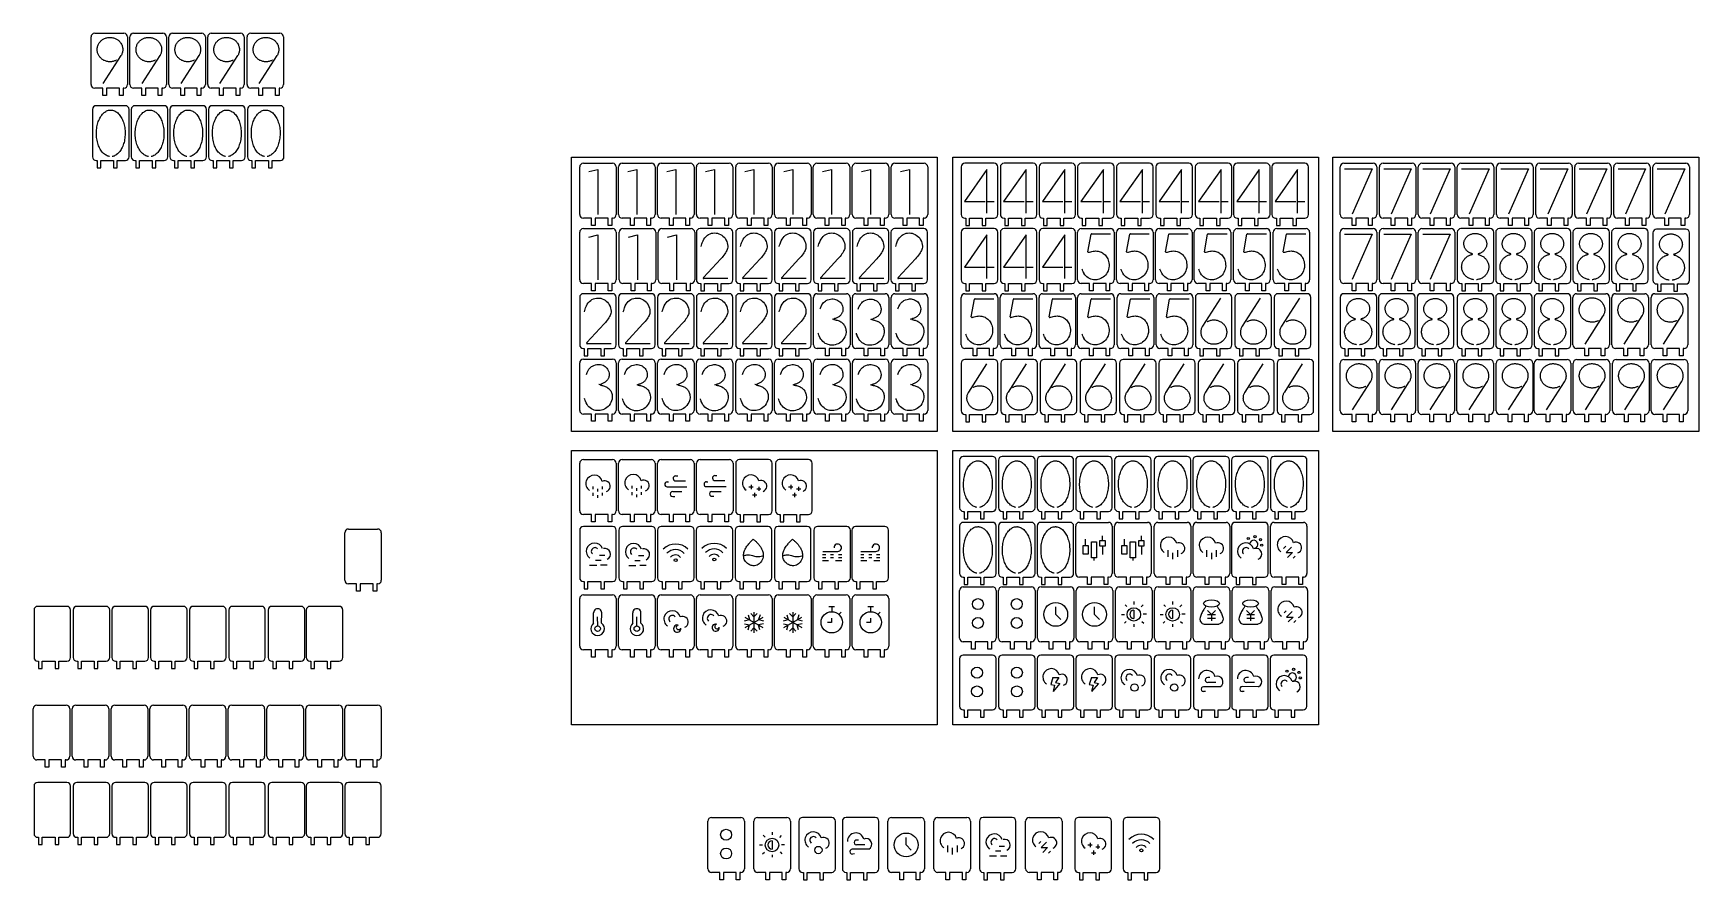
# Model space of a CAD drawing. Header units: millimetres. Extents: x 2133 to 4632, y 1065 to 2652.
# Drawn here: x 2242 to 4064, y 1065 to 1991 of the extents above; entities that cross this region are included whole.
import ezdxf

# ---------------------------------------------------------------- set-up
doc = ezdxf.new("R2010")
doc.units = ezdxf.units.MM
doc.layers.add('细实线', color=7, linetype='Continuous', lineweight=25)

msp = doc.modelspace()

# ---------------------------------------------------------------- linework, layer by layer
for points in [[(2320.473, 1985.428), (2321.235, 1985.742)], [(2321.235, 1985.742), (2322.057, 1986.006)], [(2322.057, 1986.006), (2322.996, 1986.255)], [(2322.996, 1986.255), (2323.855, 1986.434)], [(2323.855, 1986.434), (2324.638, 1986.535)], [(2324.638, 1986.535), (2325.563, 1986.608)], [(2325.563, 1986.608), (2326.459, 1986.636)], [(2326.459, 1986.636), (2326.497, 1986.635)], [(2326.547, 1986.64), (2326.577, 1986.639)], [(2326.577, 1986.639), (2327.454, 1986.589)], [(2327.454, 1986.589), (2328.442, 1986.481)], [(2328.442, 1986.481), (2329.297, 1986.34)], [(2329.297, 1986.34), (2330.131, 1986.134)], [(2330.131, 1986.134), (2331.055, 1985.854)], [(2331.055, 1985.854), (2331.849, 1985.567)], [(2331.849, 1985.567), (2332.61, 1985.221)], [(2362.965, 1985.428), (2363.728, 1985.742)], [(2363.728, 1985.742), (2364.55, 1986.006)], [(2364.55, 1986.006), (2365.489, 1986.255)], [(2365.489, 1986.255), (2366.348, 1986.434)], [(2366.348, 1986.434), (2367.13, 1986.535)], [(2367.13, 1986.535), (2368.056, 1986.608)], [(2368.056, 1986.608), (2368.952, 1986.636)], [(2368.952, 1986.636), (2368.99, 1986.635)], [(2369.039, 1986.64), (2369.07, 1986.639)], [(2369.07, 1986.639), (2369.947, 1986.589)], [(2369.947, 1986.589), (2370.935, 1986.481)], [(2370.935, 1986.481), (2371.789, 1986.34)], [(2371.789, 1986.34), (2372.624, 1986.134)], [(2372.624, 1986.134), (2373.548, 1985.854)], [(2373.548, 1985.854), (2374.342, 1985.567)], [(2374.342, 1985.567), (2375.103, 1985.221)], [(2405.565, 1985.428), (2406.327, 1985.742)], [(2406.327, 1985.742), (2407.149, 1986.006)], [(2407.149, 1986.006), (2408.088, 1986.255)], [(2408.088, 1986.255), (2408.947, 1986.434)], [(2408.947, 1986.434), (2409.73, 1986.535)], [(2409.73, 1986.535), (2410.655, 1986.608)], [(2410.655, 1986.608), (2411.551, 1986.636)], [(2411.551, 1986.636), (2411.589, 1986.635)], [(2411.639, 1986.64), (2411.669, 1986.639)], [(2411.669, 1986.639), (2412.546, 1986.589)], [(2412.546, 1986.589), (2413.534, 1986.481)], [(2413.534, 1986.481), (2414.389, 1986.34)], [(2414.389, 1986.34), (2415.223, 1986.134)], [(2415.223, 1986.134), (2416.147, 1985.854)], [(2416.147, 1985.854), (2416.941, 1985.567)], [(2416.941, 1985.567), (2417.702, 1985.221)], [(2448.057, 1985.428), (2448.82, 1985.742)], [(2448.82, 1985.742), (2449.642, 1986.006)], [(2449.642, 1986.006), (2450.581, 1986.255)], [(2450.581, 1986.255), (2451.44, 1986.434)], [(2451.44, 1986.434), (2452.222, 1986.535)], [(2452.222, 1986.535), (2453.148, 1986.608)], [(2453.148, 1986.608), (2454.044, 1986.636)], [(2454.044, 1986.636), (2454.082, 1986.635)], [(2454.132, 1986.64), (2454.162, 1986.639)], [(2454.162, 1986.639), (2455.039, 1986.589)], [(2455.039, 1986.589), (2456.027, 1986.481)], [(2456.027, 1986.481), (2456.882, 1986.34)], [(2456.882, 1986.34), (2457.716, 1986.134)], [(2457.716, 1986.134), (2458.64, 1985.854)], [(2458.64, 1985.854), (2459.434, 1985.567)], [(2459.434, 1985.567), (2460.195, 1985.221)], [(2491.101, 1985.428), (2491.864, 1985.742)], [(2491.864, 1985.742), (2492.685, 1986.006)], [(2492.685, 1986.006), (2493.624, 1986.255)], [(2493.624, 1986.255), (2494.484, 1986.434)], [(2494.484, 1986.434), (2495.266, 1986.535)], [(2495.266, 1986.535), (2496.191, 1986.608)], [(2496.191, 1986.608), (2497.088, 1986.636)], [(2497.088, 1986.636), (2497.125, 1986.635)], [(2497.175, 1986.64), (2497.205, 1986.639)], [(2497.205, 1986.639), (2498.083, 1986.589)], [(2498.083, 1986.589), (2499.071, 1986.481)], [(2499.071, 1986.481), (2499.925, 1986.34)], [(2499.925, 1986.34), (2500.76, 1986.134)], [(2500.76, 1986.134), (2501.684, 1985.854)], [(2501.684, 1985.854), (2502.478, 1985.567)], [(2502.478, 1985.567), (2503.239, 1985.221)], [(2312.28, 1973.366), (2312.302, 1974.177)], [(2312.312, 1972.418), (2312.28, 1973.366)], [(2312.302, 1974.177), (2312.4, 1975.041)], [(2312.392, 1971.552), (2312.309, 1972.454)], [(2312.532, 1970.766), (2312.392, 1971.552)], [(2312.4, 1975.041), (2312.558, 1975.968)], [(2312.753, 1969.86), (2312.532, 1970.766)], [(2312.558, 1975.968), (2312.741, 1976.744)], [(2312.741, 1976.744), (2313.004, 1977.548)], [(2313.002, 1969.04), (2312.753, 1969.86)], [(2313.291, 1968.316), (2313.002, 1969.04)], [(2313.004, 1977.548), (2313.354, 1978.443)], [(2313.681, 1967.485), (2313.291, 1968.316)], [(2313.34, 1978.407), (2313.669, 1979.122)], [(2313.669, 1979.122), (2314.081, 1979.849)], [(2314.084, 1966.736), (2313.681, 1967.485)], [(2314.081, 1979.849), (2314.575, 1980.622)], [(2314.575, 1980.622), (2315.036, 1981.26)], [(2315.036, 1981.26), (2315.576, 1981.894)], [(2315.576, 1981.894), (2316.21, 1982.563)], [(2316.21, 1982.563), (2316.787, 1983.109)], [(2316.787, 1983.109), (2317.439, 1983.635)], [(2317.439, 1983.635), (2318.193, 1984.181)], [(2318.193, 1984.181), (2318.871, 1984.619)], [(2318.871, 1984.619), (2319.617, 1985.022)], [(2319.617, 1985.022), (2320.473, 1985.428)], [(2332.61, 1985.221), (2333.448, 1984.786)], [(2333.448, 1984.786), (2334.163, 1984.366)], [(2334.163, 1984.366), (2334.833, 1983.898)], [(2334.833, 1983.898), (2335.565, 1983.326)], [(2335.565, 1983.326), (2336.184, 1982.789)], [(2336.184, 1982.789), (2336.748, 1982.215)], [(2336.748, 1982.215), (2337.355, 1981.525)], [(2337.355, 1981.525), (2337.861, 1980.886)], [(2337.861, 1980.886), (2338.304, 1980.221)], [(2338.304, 1980.221), (2338.768, 1979.43)], [(2338.768, 1979.43), (2339.142, 1978.705)], [(2339.121, 1967.949), (2338.775, 1967.232)], [(2339.419, 1968.642), (2339.121, 1967.949)], [(2339.142, 1978.705), (2339.448, 1977.968)], [(2339.696, 1969.436), (2339.419, 1968.642)], [(2339.448, 1977.968), (2339.751, 1977.093)], [(2339.951, 1970.328), (2339.696, 1969.436)], [(2339.751, 1977.093), (2339.978, 1976.296)], [(2340.124, 1971.112), (2339.951, 1970.328)], [(2339.978, 1976.296), (2340.132, 1975.502)], [(2340.235, 1971.95), (2340.124, 1971.112)], [(2340.132, 1975.502), (2340.254, 1974.566)], [(2340.305, 1972.894), (2340.235, 1971.95)], [(2340.254, 1974.566), (2340.315, 1973.716)], [(2340.315, 1973.716), (2340.305, 1972.894)], [(2354.773, 1973.366), (2354.795, 1974.177)], [(2354.805, 1972.418), (2354.773, 1973.366)], [(2354.795, 1974.177), (2354.892, 1975.041)], [(2354.885, 1971.552), (2354.802, 1972.454)], [(2355.025, 1970.766), (2354.885, 1971.552)], [(2354.892, 1975.041), (2355.051, 1975.968)], [(2355.245, 1969.86), (2355.025, 1970.766)], [(2355.051, 1975.968), (2355.234, 1976.744)], [(2355.234, 1976.744), (2355.497, 1977.548)], [(2355.494, 1969.04), (2355.245, 1969.86)], [(2355.783, 1968.316), (2355.494, 1969.04)], [(2355.497, 1977.548), (2355.847, 1978.443)], [(2356.174, 1967.485), (2355.783, 1968.316)], [(2355.833, 1978.407), (2356.162, 1979.122)], [(2356.162, 1979.122), (2356.574, 1979.849)], [(2356.577, 1966.736), (2356.174, 1967.485)], [(2356.574, 1979.849), (2357.068, 1980.622)], [(2357.068, 1980.622), (2357.528, 1981.26)], [(2357.528, 1981.26), (2358.069, 1981.894)], [(2358.069, 1981.894), (2358.702, 1982.563)], [(2358.702, 1982.563), (2359.28, 1983.109)], [(2359.28, 1983.109), (2359.932, 1983.635)], [(2359.932, 1983.635), (2360.686, 1984.181)], [(2360.686, 1984.181), (2361.363, 1984.619)], [(2361.363, 1984.619), (2362.11, 1985.022)], [(2362.11, 1985.022), (2362.965, 1985.428)], [(2375.103, 1985.221), (2375.94, 1984.786)], [(2375.94, 1984.786), (2376.656, 1984.366)], [(2376.656, 1984.366), (2377.326, 1983.898)], [(2377.326, 1983.898), (2378.058, 1983.326)], [(2378.058, 1983.326), (2378.677, 1982.789)], [(2378.677, 1982.789), (2379.24, 1982.215)], [(2379.24, 1982.215), (2379.848, 1981.525)], [(2379.848, 1981.525), (2380.353, 1980.886)], [(2380.353, 1980.886), (2380.796, 1980.221)], [(2380.796, 1980.221), (2381.261, 1979.43)], [(2381.261, 1979.43), (2381.635, 1978.705)], [(2381.614, 1967.949), (2381.268, 1967.232)], [(2381.912, 1968.642), (2381.614, 1967.949)], [(2381.635, 1978.705), (2381.941, 1977.968)], [(2382.188, 1969.436), (2381.912, 1968.642)], [(2381.941, 1977.968), (2382.244, 1977.093)], [(2382.443, 1970.328), (2382.188, 1969.436)], [(2382.244, 1977.093), (2382.471, 1976.296)], [(2382.617, 1971.112), (2382.443, 1970.328)], [(2382.471, 1976.296), (2382.625, 1975.502)], [(2382.727, 1971.95), (2382.617, 1971.112)], [(2382.625, 1975.502), (2382.746, 1974.566)], [(2382.798, 1972.894), (2382.727, 1971.95)], [(2382.746, 1974.566), (2382.808, 1973.716)], [(2382.808, 1973.716), (2382.798, 1972.894)], [(2397.372, 1973.366), (2397.394, 1974.177)], [(2397.404, 1972.418), (2397.372, 1973.366)], [(2397.394, 1974.177), (2397.492, 1975.041)], [(2397.484, 1971.552), (2397.401, 1972.454)], [(2397.624, 1970.766), (2397.484, 1971.552)], [(2397.492, 1975.041), (2397.65, 1975.968)], [(2397.845, 1969.86), (2397.624, 1970.766)], [(2397.65, 1975.968), (2397.833, 1976.744)], [(2397.833, 1976.744), (2398.096, 1977.548)], [(2398.094, 1969.04), (2397.845, 1969.86)], [(2398.383, 1968.316), (2398.094, 1969.04)], [(2398.096, 1977.548), (2398.446, 1978.443)], [(2398.773, 1967.485), (2398.383, 1968.316)], [(2398.432, 1978.407), (2398.761, 1979.122)], [(2398.761, 1979.122), (2399.173, 1979.849)], [(2399.176, 1966.736), (2398.773, 1967.485)], [(2399.173, 1979.849), (2399.667, 1980.622)], [(2399.667, 1980.622), (2400.128, 1981.26)], [(2400.128, 1981.26), (2400.668, 1981.894)], [(2400.668, 1981.894), (2401.302, 1982.563)], [(2401.302, 1982.563), (2401.879, 1983.109)], [(2401.879, 1983.109), (2402.531, 1983.635)], [(2402.531, 1983.635), (2403.285, 1984.181)], [(2403.285, 1984.181), (2403.963, 1984.619)], [(2403.963, 1984.619), (2404.709, 1985.022)], [(2404.709, 1985.022), (2405.565, 1985.428)], [(2417.702, 1985.221), (2418.54, 1984.786)], [(2418.54, 1984.786), (2419.255, 1984.366)], [(2419.255, 1984.366), (2419.925, 1983.898)], [(2419.925, 1983.898), (2420.657, 1983.326)], [(2420.657, 1983.326), (2421.276, 1982.789)], [(2421.276, 1982.789), (2421.84, 1982.215)], [(2421.84, 1982.215), (2422.447, 1981.525)], [(2422.447, 1981.525), (2422.953, 1980.886)], [(2422.953, 1980.886), (2423.396, 1980.221)], [(2423.396, 1980.221), (2423.86, 1979.43)], [(2423.86, 1979.43), (2424.234, 1978.705)], [(2424.213, 1967.949), (2423.867, 1967.232)], [(2424.511, 1968.642), (2424.213, 1967.949)], [(2424.234, 1978.705), (2424.54, 1977.968)], [(2424.788, 1969.436), (2424.511, 1968.642)], [(2424.54, 1977.968), (2424.843, 1977.093)], [(2425.043, 1970.328), (2424.788, 1969.436)], [(2424.843, 1977.093), (2425.07, 1976.296)], [(2425.216, 1971.112), (2425.043, 1970.328)], [(2425.07, 1976.296), (2425.224, 1975.502)], [(2425.327, 1971.95), (2425.216, 1971.112)], [(2425.224, 1975.502), (2425.346, 1974.566)], [(2425.397, 1972.894), (2425.327, 1971.95)], [(2425.346, 1974.566), (2425.407, 1973.716)], [(2425.407, 1973.716), (2425.397, 1972.894)], [(2439.865, 1973.366), (2439.887, 1974.177)], [(2439.897, 1972.418), (2439.865, 1973.366)], [(2439.887, 1974.177), (2439.984, 1975.041)], [(2439.977, 1971.552), (2439.894, 1972.454)], [(2440.117, 1970.766), (2439.977, 1971.552)], [(2439.984, 1975.041), (2440.143, 1975.968)], [(2440.337, 1969.86), (2440.117, 1970.766)], [(2440.143, 1975.968), (2440.326, 1976.744)], [(2440.326, 1976.744), (2440.589, 1977.548)], [(2440.586, 1969.04), (2440.337, 1969.86)], [(2440.875, 1968.316), (2440.586, 1969.04)], [(2440.589, 1977.548), (2440.939, 1978.443)], [(2441.266, 1967.485), (2440.875, 1968.316)], [(2440.925, 1978.407), (2441.254, 1979.122)], [(2441.254, 1979.122), (2441.666, 1979.849)], [(2441.669, 1966.736), (2441.266, 1967.485)], [(2441.666, 1979.849), (2442.16, 1980.622)], [(2442.16, 1980.622), (2442.62, 1981.26)], [(2442.62, 1981.26), (2443.161, 1981.894)], [(2443.161, 1981.894), (2443.794, 1982.563)], [(2443.794, 1982.563), (2444.372, 1983.109)], [(2444.372, 1983.109), (2445.024, 1983.635)], [(2445.024, 1983.635), (2445.778, 1984.181)], [(2445.778, 1984.181), (2446.455, 1984.619)], [(2446.455, 1984.619), (2447.202, 1985.022)], [(2447.202, 1985.022), (2448.057, 1985.428)], [(2460.195, 1985.221), (2461.032, 1984.786)], [(2461.032, 1984.786), (2461.748, 1984.366)], [(2461.748, 1984.366), (2462.418, 1983.898)], [(2462.418, 1983.898), (2463.15, 1983.326)], [(2463.15, 1983.326), (2463.769, 1982.789)], [(2463.769, 1982.789), (2464.332, 1982.215)], [(2464.332, 1982.215), (2464.94, 1981.525)], [(2464.94, 1981.525), (2465.446, 1980.886)], [(2465.446, 1980.886), (2465.888, 1980.221)], [(2465.888, 1980.221), (2466.353, 1979.43)], [(2466.353, 1979.43), (2466.727, 1978.705)], [(2466.706, 1967.949), (2466.36, 1967.232)], [(2467.004, 1968.642), (2466.706, 1967.949)], [(2466.727, 1978.705), (2467.033, 1977.968)], [(2467.28, 1969.436), (2467.004, 1968.642)], [(2467.033, 1977.968), (2467.336, 1977.093)], [(2467.535, 1970.328), (2467.28, 1969.436)], [(2467.336, 1977.093), (2467.563, 1976.296)], [(2467.709, 1971.112), (2467.535, 1970.328)], [(2467.563, 1976.296), (2467.717, 1975.502)], [(2467.819, 1971.95), (2467.709, 1971.112)], [(2467.717, 1975.502), (2467.838, 1974.566)], [(2467.89, 1972.894), (2467.819, 1971.95)], [(2467.838, 1974.566), (2467.9, 1973.716)], [(2467.9, 1973.716), (2467.89, 1972.894)], [(2482.908, 1973.366), (2482.93, 1974.177)], [(2482.941, 1972.418), (2482.908, 1973.366)], [(2482.93, 1974.177), (2483.028, 1975.041)], [(2483.02, 1971.552), (2482.937, 1972.454)], [(2483.161, 1970.766), (2483.02, 1971.552)], [(2483.028, 1975.041), (2483.187, 1975.968)], [(2483.381, 1969.86), (2483.161, 1970.766)], [(2483.187, 1975.968), (2483.369, 1976.744)], [(2483.369, 1976.744), (2483.633, 1977.548)], [(2483.63, 1969.04), (2483.381, 1969.86)], [(2483.919, 1968.316), (2483.63, 1969.04)], [(2483.633, 1977.548), (2483.982, 1978.443)], [(2484.31, 1967.485), (2483.919, 1968.316)], [(2483.968, 1978.407), (2484.298, 1979.122)], [(2484.298, 1979.122), (2484.709, 1979.849)], [(2484.713, 1966.736), (2484.31, 1967.485)], [(2484.709, 1979.849), (2485.203, 1980.622)], [(2485.203, 1980.622), (2485.664, 1981.26)], [(2485.664, 1981.26), (2486.205, 1981.894)], [(2486.205, 1981.894), (2486.838, 1982.563)], [(2486.838, 1982.563), (2487.416, 1983.109)], [(2487.416, 1983.109), (2488.067, 1983.635)], [(2488.067, 1983.635), (2488.822, 1984.181)], [(2488.822, 1984.181), (2489.499, 1984.619)], [(2489.499, 1984.619), (2490.245, 1985.022)], [(2490.245, 1985.022), (2491.101, 1985.428)], [(2503.239, 1985.221), (2504.076, 1984.786)], [(2504.076, 1984.786), (2504.791, 1984.366)], [(2504.791, 1984.366), (2505.462, 1983.898)], [(2505.462, 1983.898), (2506.194, 1983.326)], [(2506.194, 1983.326), (2506.812, 1982.789)], [(2506.812, 1982.789), (2507.376, 1982.215)], [(2507.376, 1982.215), (2507.984, 1981.525)], [(2507.984, 1981.525), (2508.489, 1980.886)], [(2508.489, 1980.886), (2508.932, 1980.221)], [(2508.932, 1980.221), (2509.396, 1979.43)], [(2509.396, 1979.43), (2509.771, 1978.705)], [(2509.75, 1967.949), (2509.404, 1967.232)], [(2510.048, 1968.642), (2509.75, 1967.949)], [(2509.771, 1978.705), (2510.077, 1977.968)], [(2510.324, 1969.436), (2510.048, 1968.642)], [(2510.077, 1977.968), (2510.379, 1977.093)], [(2510.579, 1970.328), (2510.324, 1969.436)], [(2510.379, 1977.093), (2510.606, 1976.296)], [(2510.752, 1971.112), (2510.579, 1970.328)], [(2510.606, 1976.296), (2510.761, 1975.502)], [(2510.863, 1971.95), (2510.752, 1971.112)], [(2510.761, 1975.502), (2510.882, 1974.566)], [(2510.933, 1972.894), (2510.863, 1971.95)], [(2510.882, 1974.566), (2510.944, 1973.716)], [(2510.944, 1973.716), (2510.933, 1972.894)], [(2314.506, 1966.085), (2314.084, 1966.736)], [(2315.048, 1965.347), (2314.506, 1966.085)], [(2315.588, 1964.687), (2315.048, 1965.347)], [(2316.125, 1964.126), (2315.588, 1964.687)], [(2316.799, 1963.499), (2316.125, 1964.126)], [(2317.46, 1962.944), (2316.799, 1963.499)], [(2318.099, 1962.486), (2317.46, 1962.944)], [(2318.886, 1961.988), (2318.099, 1962.486)], [(2319.651, 1961.547), (2318.886, 1961.988)], [(2320.37, 1961.209), (2319.651, 1961.547)], [(2321.251, 1960.857), (2320.37, 1961.209)], [(2322.103, 1960.564), (2321.251, 1960.857)], [(2322.893, 1960.358), (2322.103, 1960.564)], [(2323.851, 1960.168), (2322.893, 1960.358)], [(2324.772, 1960.033), (2323.851, 1960.168)], [(2325.59, 1959.97), (2324.772, 1960.033)], [(2326.5, 1959.945), (2325.59, 1959.97)], [(2327.311, 1959.959), (2326.5, 1959.945)], [(2327.996, 1960.025), (2327.311, 1959.959)], [(2328.854, 1960.16), (2327.996, 1960.025)], [(2329.71, 1960.332), (2328.854, 1960.16)], [(2330.499, 1960.544), (2329.71, 1960.332)], [(2331.406, 1960.845), (2330.499, 1960.544)], [(2332.25, 1961.173), (2331.406, 1960.845)], [(2332.599, 1961.329), (2332.25, 1961.173)], [(2333.15, 1961.58), (2332.595, 1961.328)], [(2333.589, 1961.78), (2333.15, 1961.58)], [(2356.999, 1966.085), (2356.577, 1966.736)], [(2357.541, 1965.347), (2356.999, 1966.085)], [(2358.081, 1964.687), (2357.541, 1965.347)], [(2358.618, 1964.126), (2358.081, 1964.687)], [(2359.292, 1963.499), (2358.618, 1964.126)], [(2359.953, 1962.944), (2359.292, 1963.499)], [(2360.592, 1962.486), (2359.953, 1962.944)], [(2361.379, 1961.988), (2360.592, 1962.486)], [(2362.144, 1961.547), (2361.379, 1961.988)], [(2362.862, 1961.209), (2362.144, 1961.547)], [(2363.744, 1960.857), (2362.862, 1961.209)], [(2364.596, 1960.564), (2363.744, 1960.857)], [(2365.386, 1960.358), (2364.596, 1960.564)], [(2366.343, 1960.168), (2365.386, 1960.358)], [(2367.265, 1960.033), (2366.343, 1960.168)], [(2368.082, 1959.97), (2367.265, 1960.033)], [(2368.993, 1959.945), (2368.082, 1959.97)], [(2369.804, 1959.959), (2368.993, 1959.945)], [(2370.489, 1960.025), (2369.804, 1959.959)], [(2371.346, 1960.16), (2370.489, 1960.025)], [(2372.203, 1960.332), (2371.346, 1960.16)], [(2372.992, 1960.544), (2372.203, 1960.332)], [(2373.898, 1960.845), (2372.992, 1960.544)], [(2374.742, 1961.173), (2373.898, 1960.845)], [(2375.092, 1961.329), (2374.742, 1961.173)], [(2375.642, 1961.58), (2375.088, 1961.328)], [(2376.082, 1961.78), (2375.642, 1961.58)], [(2399.598, 1966.085), (2399.176, 1966.736)], [(2400.14, 1965.347), (2399.598, 1966.085)], [(2400.68, 1964.687), (2400.14, 1965.347)], [(2401.217, 1964.126), (2400.68, 1964.687)], [(2401.891, 1963.499), (2401.217, 1964.126)], [(2402.552, 1962.944), (2401.891, 1963.499)], [(2403.191, 1962.486), (2402.552, 1962.944)], [(2403.978, 1961.988), (2403.191, 1962.486)], [(2404.743, 1961.547), (2403.978, 1961.988)], [(2405.462, 1961.209), (2404.743, 1961.547)], [(2406.343, 1960.857), (2405.462, 1961.209)], [(2407.195, 1960.564), (2406.343, 1960.857)], [(2407.985, 1960.358), (2407.195, 1960.564)], [(2408.943, 1960.168), (2407.985, 1960.358)], [(2409.864, 1960.033), (2408.943, 1960.168)], [(2410.682, 1959.97), (2409.864, 1960.033)], [(2411.592, 1959.945), (2410.682, 1959.97)], [(2412.403, 1959.959), (2411.592, 1959.945)], [(2413.088, 1960.025), (2412.403, 1959.959)], [(2413.946, 1960.16), (2413.088, 1960.025)], [(2414.802, 1960.332), (2413.946, 1960.16)], [(2415.591, 1960.544), (2414.802, 1960.332)], [(2416.498, 1960.845), (2415.591, 1960.544)], [(2417.342, 1961.173), (2416.498, 1960.845)], [(2417.691, 1961.329), (2417.342, 1961.173)], [(2418.242, 1961.58), (2417.688, 1961.328)], [(2418.681, 1961.78), (2418.242, 1961.58)], [(2442.091, 1966.085), (2441.669, 1966.736)], [(2442.633, 1965.347), (2442.091, 1966.085)], [(2443.173, 1964.687), (2442.633, 1965.347)], [(2443.71, 1964.126), (2443.173, 1964.687)], [(2444.384, 1963.499), (2443.71, 1964.126)], [(2445.045, 1962.944), (2444.384, 1963.499)], [(2445.684, 1962.486), (2445.045, 1962.944)], [(2446.471, 1961.988), (2445.684, 1962.486)], [(2447.236, 1961.547), (2446.471, 1961.988)], [(2447.955, 1961.209), (2447.236, 1961.547)], [(2448.836, 1960.857), (2447.955, 1961.209)], [(2449.688, 1960.564), (2448.836, 1960.857)], [(2450.478, 1960.358), (2449.688, 1960.564)], [(2451.435, 1960.168), (2450.478, 1960.358)], [(2452.357, 1960.033), (2451.435, 1960.168)], [(2453.174, 1959.97), (2452.357, 1960.033)], [(2454.085, 1959.945), (2453.174, 1959.97)], [(2454.896, 1959.959), (2454.085, 1959.945)], [(2455.581, 1960.025), (2454.896, 1959.959)], [(2456.438, 1960.16), (2455.581, 1960.025)], [(2457.295, 1960.332), (2456.438, 1960.16)], [(2458.084, 1960.544), (2457.295, 1960.332)], [(2458.991, 1960.845), (2458.084, 1960.544)], [(2459.834, 1961.173), (2458.991, 1960.845)], [(2460.184, 1961.329), (2459.834, 1961.173)], [(2460.735, 1961.58), (2460.18, 1961.328)], [(2461.174, 1961.78), (2460.734, 1961.58)], [(2485.135, 1966.085), (2484.713, 1966.736)], [(2485.677, 1965.347), (2485.135, 1966.085)], [(2486.216, 1964.687), (2485.677, 1965.347)], [(2486.754, 1964.126), (2486.216, 1964.687)], [(2487.428, 1963.499), (2486.754, 1964.126)], [(2488.089, 1962.944), (2487.428, 1963.499)], [(2488.727, 1962.486), (2488.089, 1962.944)], [(2489.514, 1961.988), (2488.727, 1962.486)], [(2490.279, 1961.547), (2489.514, 1961.988)], [(2490.998, 1961.209), (2490.279, 1961.547)], [(2491.88, 1960.857), (2490.998, 1961.209)], [(2492.731, 1960.564), (2491.88, 1960.857)], [(2493.522, 1960.358), (2492.731, 1960.564)], [(2494.479, 1960.168), (2493.522, 1960.358)], [(2495.4, 1960.033), (2494.479, 1960.168)], [(2496.218, 1959.97), (2495.4, 1960.033)], [(2497.128, 1959.945), (2496.218, 1959.97)], [(2497.94, 1959.959), (2497.128, 1959.945)], [(2498.624, 1960.025), (2497.94, 1959.959)], [(2499.482, 1960.16), (2498.624, 1960.025)], [(2500.339, 1960.332), (2499.482, 1960.16)], [(2501.128, 1960.544), (2500.339, 1960.332)], [(2502.034, 1960.845), (2501.128, 1960.544)], [(2502.878, 1961.173), (2502.034, 1960.845)], [(2503.227, 1961.329), (2502.878, 1961.173)], [(2503.778, 1961.58), (2503.224, 1961.328)], [(2504.218, 1961.78), (2503.778, 1961.58)], [(2313.083, 1893.247), (2313.519, 1894.576)], [(2313.519, 1894.576), (2314.034, 1895.882)], [(2314.034, 1895.882), (2314.649, 1897.276)], [(2314.649, 1897.276), (2315.228, 1898.446)], [(2315.228, 1898.446), (2315.879, 1899.565)], [(2315.879, 1899.565), (2316.642, 1900.749)], [(2316.642, 1900.749), (2317.347, 1901.729)], [(2317.347, 1901.729), (2318.113, 1902.633)], [(2318.113, 1902.633), (2319.006, 1903.573)], [(2319.006, 1903.573), (2319.82, 1904.332)], [(2319.82, 1904.332), (2320.682, 1904.991)], [(2320.682, 1904.991), (2321.684, 1905.653)], [(2321.684, 1905.653), (2322.591, 1906.159)], [(2322.591, 1906.159), (2323.53, 1906.547)], [(2323.53, 1906.547), (2324.613, 1906.89)], [(2324.613, 1906.89), (2325.594, 1907.109)], [(2325.594, 1907.109), (2326.159, 1907.18)], [(2326.159, 1907.18), (2326.802, 1907.225)], [(2326.802, 1907.225), (2327.445, 1907.241)], [(2327.445, 1907.241), (2327.789, 1907.236)], [(2327.789, 1907.236), (2328.107, 1907.219)], [(2328.107, 1907.219), (2328.378, 1907.193)], [(2328.378, 1907.193), (2329.196, 1907.033)], [(2329.196, 1907.033), (2330.175, 1906.755)], [(2330.175, 1906.755), (2331.105, 1906.416)], [(2331.105, 1906.416), (2332.014, 1905.971)], [(2332.014, 1905.971), (2333.035, 1905.371)], [(2333.035, 1905.371), (2333.93, 1904.752)], [(2333.93, 1904.752), (2334.748, 1904.056)], [(2334.748, 1904.056), (2335.663, 1903.169)], [(2335.663, 1903.169), (2336.463, 1902.298)], [(2336.463, 1902.298), (2337.181, 1901.373)], [(2337.181, 1901.373), (2337.972, 1900.235)], [(2337.972, 1900.235), (2338.656, 1899.143)], [(2338.656, 1899.143), (2339.256, 1898.02)], [(2339.256, 1898.02), (2339.902, 1896.665)], [(2339.902, 1896.665), (2340.452, 1895.381)], [(2340.452, 1895.381), (2340.915, 1894.091)], [(2355.572, 1893.247), (2356.009, 1894.576)], [(2356.009, 1894.576), (2356.523, 1895.882)], [(2356.523, 1895.882), (2357.138, 1897.276)], [(2357.138, 1897.276), (2357.717, 1898.446)], [(2357.717, 1898.446), (2358.368, 1899.565)], [(2358.368, 1899.565), (2359.132, 1900.749)], [(2359.132, 1900.749), (2359.837, 1901.729)], [(2359.837, 1901.729), (2360.603, 1902.633)], [(2360.603, 1902.633), (2361.495, 1903.573)], [(2361.495, 1903.573), (2362.309, 1904.332)], [(2362.309, 1904.332), (2363.171, 1904.991)], [(2363.171, 1904.991), (2364.173, 1905.653)], [(2364.173, 1905.653), (2365.08, 1906.159)], [(2365.08, 1906.159), (2366.019, 1906.547)], [(2366.019, 1906.547), (2367.102, 1906.89)], [(2367.102, 1906.89), (2368.083, 1907.109)], [(2368.083, 1907.109), (2368.649, 1907.18)], [(2368.649, 1907.18), (2369.291, 1907.225)], [(2369.291, 1907.225), (2369.934, 1907.241)], [(2369.934, 1907.241), (2370.278, 1907.236)], [(2370.278, 1907.236), (2370.596, 1907.219)], [(2370.596, 1907.219), (2370.868, 1907.193)], [(2370.868, 1907.193), (2371.685, 1907.033)], [(2371.685, 1907.033), (2372.664, 1906.755)], [(2372.664, 1906.755), (2373.594, 1906.416)], [(2373.594, 1906.416), (2374.503, 1905.971)], [(2374.503, 1905.971), (2375.524, 1905.371)], [(2375.524, 1905.371), (2376.419, 1904.752)], [(2376.419, 1904.752), (2377.237, 1904.056)], [(2377.237, 1904.056), (2378.153, 1903.169)], [(2378.153, 1903.169), (2378.952, 1902.298)], [(2378.952, 1902.298), (2379.671, 1901.373)], [(2379.671, 1901.373), (2380.462, 1900.235)], [(2380.462, 1900.235), (2381.145, 1899.143)], [(2381.145, 1899.143), (2381.745, 1898.02)], [(2381.745, 1898.02), (2382.392, 1896.665)], [(2382.392, 1896.665), (2382.941, 1895.381)], [(2382.941, 1895.381), (2383.404, 1894.091)], [(2397.805, 1893.247), (2398.242, 1894.576)], [(2398.242, 1894.576), (2398.756, 1895.882)], [(2398.756, 1895.882), (2399.372, 1897.276)], [(2399.372, 1897.276), (2399.951, 1898.446)], [(2399.951, 1898.446), (2400.601, 1899.565)], [(2400.601, 1899.565), (2401.365, 1900.749)], [(2401.365, 1900.749), (2402.07, 1901.729)], [(2402.07, 1901.729), (2402.836, 1902.633)], [(2402.836, 1902.633), (2403.728, 1903.573)], [(2403.728, 1903.573), (2404.543, 1904.332)], [(2404.543, 1904.332), (2405.404, 1904.991)], [(2405.404, 1904.991), (2406.407, 1905.653)], [(2406.407, 1905.653), (2407.313, 1906.159)], [(2407.313, 1906.159), (2408.252, 1906.547)], [(2408.252, 1906.547), (2409.335, 1906.89)], [(2409.335, 1906.89), (2410.316, 1907.109)], [(2410.316, 1907.109), (2410.882, 1907.18)], [(2410.882, 1907.18), (2411.525, 1907.225)], [(2411.525, 1907.225), (2412.168, 1907.241)], [(2412.168, 1907.241), (2412.512, 1907.236)], [(2412.512, 1907.236), (2412.829, 1907.219)], [(2412.829, 1907.219), (2413.101, 1907.193)], [(2413.101, 1907.193), (2413.919, 1907.033)], [(2413.919, 1907.033), (2414.898, 1906.755)], [(2414.898, 1906.755), (2415.828, 1906.416)], [(2415.828, 1906.416), (2416.737, 1905.971)], [(2416.737, 1905.971), (2417.757, 1905.371)], [(2417.757, 1905.371), (2418.653, 1904.752)], [(2418.653, 1904.752), (2419.471, 1904.056)], [(2419.471, 1904.056), (2420.386, 1903.169)], [(2420.386, 1903.169), (2421.186, 1902.298)], [(2421.186, 1902.298), (2421.904, 1901.373)], [(2421.904, 1901.373), (2422.695, 1900.235)], [(2422.695, 1900.235), (2423.379, 1899.143)], [(2423.379, 1899.143), (2423.979, 1898.02)], [(2423.979, 1898.02), (2424.625, 1896.665)], [(2424.625, 1896.665), (2425.174, 1895.381)], [(2425.174, 1895.381), (2425.638, 1894.091)], [(2440.048, 1893.247), (2440.484, 1894.576)], [(2440.484, 1894.576), (2440.999, 1895.882)], [(2440.999, 1895.882), (2441.614, 1897.276)], [(2441.614, 1897.276), (2442.193, 1898.446)], [(2442.193, 1898.446), (2442.844, 1899.565)], [(2442.844, 1899.565), (2443.608, 1900.749)], [(2443.608, 1900.749), (2444.312, 1901.729)], [(2444.312, 1901.729), (2445.078, 1902.633)], [(2445.078, 1902.633), (2445.971, 1903.573)], [(2445.971, 1903.573), (2446.785, 1904.332)], [(2446.785, 1904.332), (2447.647, 1904.991)], [(2447.647, 1904.991), (2448.649, 1905.653)], [(2448.649, 1905.653), (2449.556, 1906.159)], [(2449.556, 1906.159), (2450.495, 1906.547)], [(2450.495, 1906.547), (2451.578, 1906.89)], [(2451.578, 1906.89), (2452.559, 1907.109)], [(2452.559, 1907.109), (2453.124, 1907.18)], [(2453.124, 1907.18), (2453.767, 1907.225)], [(2453.767, 1907.225), (2454.41, 1907.241)], [(2454.41, 1907.241), (2454.754, 1907.236)], [(2454.754, 1907.236), (2455.072, 1907.219)], [(2455.072, 1907.219), (2455.343, 1907.193)], [(2455.343, 1907.193), (2456.161, 1907.033)], [(2456.161, 1907.033), (2457.14, 1906.755)], [(2457.14, 1906.755), (2458.07, 1906.416)], [(2458.07, 1906.416), (2458.979, 1905.971)], [(2458.979, 1905.971), (2460, 1905.371)], [(2460, 1905.371), (2460.895, 1904.752)], [(2460.895, 1904.752), (2461.713, 1904.056)], [(2461.713, 1904.056), (2462.629, 1903.169)], [(2462.629, 1903.169), (2463.428, 1902.298)], [(2463.428, 1902.298), (2464.147, 1901.373)], [(2464.147, 1901.373), (2464.938, 1900.235)], [(2464.938, 1900.235), (2465.621, 1899.143)], [(2465.621, 1899.143), (2466.221, 1898.02)], [(2466.221, 1898.02), (2466.868, 1896.665)], [(2466.868, 1896.665), (2467.417, 1895.381)], [(2467.417, 1895.381), (2467.88, 1894.091)], [(2482.591, 1893.247), (2483.027, 1894.576)], [(2483.027, 1894.576), (2483.542, 1895.882)], [(2483.542, 1895.882), (2484.157, 1897.276)], [(2484.157, 1897.276), (2484.736, 1898.446)], [(2484.736, 1898.446), (2485.386, 1899.565)], [(2485.386, 1899.565), (2486.15, 1900.749)], [(2486.15, 1900.749), (2486.855, 1901.729)], [(2486.855, 1901.729), (2487.621, 1902.633)], [(2487.621, 1902.633), (2488.514, 1903.573)], [(2488.514, 1903.573), (2489.328, 1904.332)], [(2489.328, 1904.332), (2490.19, 1904.991)], [(2490.19, 1904.991), (2491.192, 1905.653)], [(2491.192, 1905.653), (2492.099, 1906.159)], [(2492.099, 1906.159), (2493.037, 1906.547)], [(2493.037, 1906.547), (2494.12, 1906.89)], [(2494.12, 1906.89), (2495.102, 1907.109)], [(2495.102, 1907.109), (2495.667, 1907.18)], [(2495.667, 1907.18), (2496.31, 1907.225)], [(2496.31, 1907.225), (2496.953, 1907.241)], [(2496.953, 1907.241), (2497.297, 1907.236)], [(2497.297, 1907.236), (2497.615, 1907.219)], [(2497.615, 1907.219), (2497.886, 1907.193)], [(2497.886, 1907.193), (2498.704, 1907.033)], [(2498.704, 1907.033), (2499.683, 1906.755)], [(2499.683, 1906.755), (2500.613, 1906.416)], [(2500.613, 1906.416), (2501.522, 1905.971)], [(2501.522, 1905.971), (2502.542, 1905.371)], [(2502.542, 1905.371), (2503.438, 1904.752)], [(2503.438, 1904.752), (2504.256, 1904.056)], [(2504.256, 1904.056), (2505.171, 1903.169)], [(2505.171, 1903.169), (2505.971, 1902.298)], [(2505.971, 1902.298), (2506.689, 1901.373)], [(2506.689, 1901.373), (2507.48, 1900.235)], [(2507.48, 1900.235), (2508.164, 1899.143)], [(2508.164, 1899.143), (2508.764, 1898.02)], [(2508.764, 1898.02), (2509.41, 1896.665)], [(2509.41, 1896.665), (2509.96, 1895.381)], [(2509.96, 1895.381), (2510.423, 1894.091)], [(2311.409, 1882.109), (2311.459, 1883.904)], [(2311.418, 1880.46), (2311.409, 1882.109)], [(2311.505, 1878.902), (2311.418, 1880.46)], [(2311.459, 1883.904), (2311.559, 1885.454)], [(2311.667, 1877.139), (2311.505, 1878.902)], [(2311.559, 1885.454), (2311.743, 1887.044)], [(2311.868, 1875.552), (2311.667, 1877.139)], [(2311.743, 1887.044), (2312, 1888.756)], [(2312, 1888.756), (2312.277, 1890.214)], [(2312.268, 1890.18), (2312.636, 1891.677)], [(2312.63, 1891.654), (2313.083, 1893.247)], [(2340.915, 1894.091), (2341.397, 1892.554)], [(2341.397, 1892.554), (2341.793, 1891.106)], [(2341.793, 1891.106), (2342.101, 1889.679)], [(2342.101, 1889.679), (2342.398, 1887.993)], [(2342.55, 1876.502), (2342.318, 1875)], [(2342.398, 1887.993), (2342.621, 1886.413)], [(2342.713, 1878.111), (2342.546, 1876.472)], [(2342.621, 1886.413), (2342.757, 1884.883)], [(2342.833, 1879.894), (2342.711, 1878.092)], [(2342.757, 1884.883), (2342.85, 1883.096)], [(2342.88, 1881.435), (2342.831, 1879.872)], [(2342.85, 1883.096), (2342.88, 1881.435)], [(2353.898, 1882.109), (2353.948, 1883.904)], [(2353.907, 1880.46), (2353.898, 1882.109)], [(2353.994, 1878.902), (2353.907, 1880.46)], [(2353.948, 1883.904), (2354.048, 1885.454)], [(2354.157, 1877.139), (2353.994, 1878.902)], [(2354.048, 1885.454), (2354.232, 1887.044)], [(2354.358, 1875.552), (2354.157, 1877.139)], [(2354.232, 1887.044), (2354.49, 1888.756)], [(2354.49, 1888.756), (2354.766, 1890.214)], [(2354.758, 1890.18), (2355.126, 1891.677)], [(2355.119, 1891.654), (2355.572, 1893.247)], [(2383.404, 1894.091), (2383.886, 1892.554)], [(2383.886, 1892.554), (2384.282, 1891.106)], [(2384.282, 1891.106), (2384.59, 1889.679)], [(2384.59, 1889.679), (2384.887, 1887.993)], [(2385.04, 1876.502), (2384.807, 1875)], [(2384.887, 1887.993), (2385.111, 1886.413)], [(2385.202, 1878.111), (2385.035, 1876.472)], [(2385.111, 1886.413), (2385.247, 1884.883)], [(2385.322, 1879.894), (2385.2, 1878.092)], [(2385.247, 1884.883), (2385.339, 1883.096)], [(2385.37, 1881.435), (2385.321, 1879.872)], [(2385.339, 1883.096), (2385.37, 1881.435)], [(2396.131, 1882.109), (2396.181, 1883.904)], [(2396.141, 1880.46), (2396.131, 1882.109)], [(2396.227, 1878.902), (2396.141, 1880.46)], [(2396.181, 1883.904), (2396.281, 1885.454)], [(2396.39, 1877.139), (2396.227, 1878.902)], [(2396.281, 1885.454), (2396.466, 1887.044)], [(2396.591, 1875.552), (2396.39, 1877.139)], [(2396.466, 1887.044), (2396.723, 1888.756)], [(2396.723, 1888.756), (2396.999, 1890.214)], [(2396.991, 1890.18), (2397.359, 1891.677)], [(2397.353, 1891.654), (2397.805, 1893.247)], [(2425.638, 1894.091), (2426.119, 1892.554)], [(2426.119, 1892.554), (2426.516, 1891.106)], [(2426.516, 1891.106), (2426.824, 1889.679)], [(2426.824, 1889.679), (2427.121, 1887.993)], [(2427.273, 1876.502), (2427.041, 1875)], [(2427.121, 1887.993), (2427.344, 1886.413)], [(2427.435, 1878.111), (2427.268, 1876.472)], [(2427.344, 1886.413), (2427.48, 1884.883)], [(2427.555, 1879.894), (2427.433, 1878.092)], [(2427.48, 1884.883), (2427.572, 1883.096)], [(2427.603, 1881.435), (2427.554, 1879.872)], [(2427.572, 1883.096), (2427.603, 1881.435)], [(2438.374, 1882.109), (2438.424, 1883.904)], [(2438.383, 1880.46), (2438.374, 1882.109)], [(2438.47, 1878.902), (2438.383, 1880.46)], [(2438.424, 1883.904), (2438.524, 1885.454)], [(2438.632, 1877.139), (2438.47, 1878.902)], [(2438.524, 1885.454), (2438.708, 1887.044)], [(2438.833, 1875.552), (2438.632, 1877.139)], [(2438.708, 1887.044), (2438.965, 1888.756)], [(2438.965, 1888.756), (2439.242, 1890.214)], [(2439.233, 1890.18), (2439.601, 1891.677)], [(2439.595, 1891.654), (2440.048, 1893.247)], [(2467.88, 1894.091), (2468.362, 1892.554)], [(2468.362, 1892.554), (2468.758, 1891.106)], [(2468.758, 1891.106), (2469.066, 1889.679)], [(2469.066, 1889.679), (2469.363, 1887.993)], [(2469.515, 1876.502), (2469.283, 1875)], [(2469.363, 1887.993), (2469.586, 1886.413)], [(2469.678, 1878.111), (2469.511, 1876.472)], [(2469.586, 1886.413), (2469.722, 1884.883)], [(2469.798, 1879.894), (2469.676, 1878.092)], [(2469.722, 1884.883), (2469.815, 1883.096)], [(2469.845, 1881.435), (2469.796, 1879.872)], [(2469.815, 1883.096), (2469.845, 1881.435)], [(2480.917, 1882.109), (2480.967, 1883.904)], [(2480.926, 1880.46), (2480.917, 1882.109)], [(2481.013, 1878.902), (2480.926, 1880.46)], [(2480.967, 1883.904), (2481.067, 1885.454)], [(2481.175, 1877.139), (2481.013, 1878.902)], [(2481.067, 1885.454), (2481.251, 1887.044)], [(2481.376, 1875.552), (2481.175, 1877.139)], [(2481.251, 1887.044), (2481.508, 1888.756)], [(2481.508, 1888.756), (2481.785, 1890.214)], [(2481.776, 1890.18), (2482.144, 1891.677)], [(2482.138, 1891.654), (2482.591, 1893.247)], [(2510.423, 1894.091), (2510.905, 1892.554)], [(2510.905, 1892.554), (2511.301, 1891.106)], [(2511.301, 1891.106), (2511.609, 1889.679)], [(2511.609, 1889.679), (2511.906, 1887.993)], [(2512.058, 1876.502), (2511.826, 1875)], [(2511.906, 1887.993), (2512.129, 1886.413)], [(2512.221, 1878.111), (2512.053, 1876.472)], [(2512.129, 1886.413), (2512.265, 1884.883)], [(2512.341, 1879.894), (2512.219, 1878.092)], [(2512.265, 1884.883), (2512.358, 1883.096)], [(2512.388, 1881.435), (2512.339, 1879.872)], [(2512.358, 1883.096), (2512.388, 1881.435)], [(2312.131, 1874.097), (2311.868, 1875.552)], [(2312.492, 1872.459), (2312.131, 1874.097)], [(2312.87, 1870.994), (2312.492, 1872.459)], [(2313.29, 1869.673), (2312.87, 1870.994)], [(2313.828, 1868.197), (2313.29, 1869.673)], [(2314.363, 1866.886), (2313.828, 1868.197)], [(2314.922, 1865.728), (2314.363, 1866.886)], [(2315.617, 1864.446), (2314.922, 1865.728)], [(2316.291, 1863.322), (2315.617, 1864.446)], [(2316.97, 1862.354), (2316.291, 1863.322)], [(2317.802, 1861.3), (2316.97, 1862.354)], [(2318.595, 1860.397), (2317.802, 1861.3)], [(2319.375, 1859.647), (2318.595, 1860.397)], [(2320.323, 1858.856), (2319.375, 1859.647)], [(2321.215, 1858.203), (2320.323, 1858.856)], [(2322.081, 1857.697), (2321.215, 1858.203)], [(2333.612, 1858.482), (2332.714, 1857.894)], [(2334.492, 1859.2), (2333.565, 1858.452)], [(2335.421, 1860.053), (2334.465, 1859.179)], [(2336.154, 1860.822), (2335.393, 1860.027)], [(2336.942, 1861.793), (2336.154, 1860.822)], [(2337.748, 1862.898), (2336.942, 1861.793)], [(2338.403, 1863.904), (2337.748, 1862.898)], [(2339.061, 1865.086), (2338.403, 1863.904)], [(2339.727, 1866.411), (2339.061, 1865.086)], [(2340.258, 1867.602), (2339.727, 1866.411)], [(2340.755, 1868.968), (2340.258, 1867.602)], [(2341.259, 1870.48), (2340.755, 1868.968)], [(2341.648, 1871.825), (2341.259, 1870.48)], [(2341.995, 1873.334), (2341.648, 1871.825)], [(2342.322, 1875.022), (2341.995, 1873.334)], [(2354.62, 1874.097), (2354.358, 1875.552)], [(2354.981, 1872.459), (2354.62, 1874.097)], [(2355.359, 1870.994), (2354.981, 1872.459)], [(2355.779, 1869.673), (2355.359, 1870.994)], [(2356.317, 1868.197), (2355.779, 1869.673)], [(2356.853, 1866.886), (2356.317, 1868.197)], [(2357.411, 1865.728), (2356.853, 1866.886)], [(2358.106, 1864.446), (2357.411, 1865.728)], [(2358.78, 1863.322), (2358.106, 1864.446)], [(2359.459, 1862.354), (2358.78, 1863.322)], [(2360.291, 1861.3), (2359.459, 1862.354)], [(2361.084, 1860.397), (2360.291, 1861.3)], [(2361.864, 1859.647), (2361.084, 1860.397)], [(2362.813, 1858.856), (2361.864, 1859.647)], [(2363.704, 1858.203), (2362.813, 1858.856)], [(2364.57, 1857.697), (2363.704, 1858.203)], [(2376.101, 1858.482), (2375.203, 1857.894)], [(2376.981, 1859.2), (2376.055, 1858.452)], [(2377.911, 1860.053), (2376.954, 1859.179)], [(2378.643, 1860.822), (2377.883, 1860.027)], [(2379.431, 1861.793), (2378.643, 1860.822)], [(2380.238, 1862.898), (2379.431, 1861.793)], [(2380.892, 1863.904), (2380.238, 1862.898)], [(2381.551, 1865.086), (2380.892, 1863.904)], [(2382.216, 1866.411), (2381.551, 1865.086)], [(2382.747, 1867.602), (2382.216, 1866.411)], [(2383.244, 1868.968), (2382.747, 1867.602)], [(2383.749, 1870.48), (2383.244, 1868.968)], [(2384.137, 1871.825), (2383.749, 1870.48)], [(2384.484, 1873.334), (2384.137, 1871.825)], [(2384.812, 1875.022), (2384.484, 1873.334)], [(2396.854, 1874.097), (2396.591, 1875.552)], [(2397.215, 1872.459), (2396.854, 1874.097)], [(2397.593, 1870.994), (2397.215, 1872.459)], [(2398.013, 1869.673), (2397.593, 1870.994)], [(2398.55, 1868.197), (2398.013, 1869.673)], [(2399.086, 1866.886), (2398.55, 1868.197)], [(2399.645, 1865.728), (2399.086, 1866.886)], [(2400.339, 1864.446), (2399.645, 1865.728)], [(2401.014, 1863.322), (2400.339, 1864.446)], [(2401.693, 1862.354), (2401.014, 1863.322)], [(2402.524, 1861.3), (2401.693, 1862.354)], [(2403.317, 1860.397), (2402.524, 1861.3)], [(2404.097, 1859.647), (2403.317, 1860.397)], [(2405.046, 1858.856), (2404.097, 1859.647)], [(2405.938, 1858.203), (2405.046, 1858.856)], [(2406.804, 1857.697), (2405.938, 1858.203)], [(2418.334, 1858.482), (2417.436, 1857.894)], [(2419.214, 1859.2), (2418.288, 1858.452)], [(2420.144, 1860.053), (2419.188, 1859.179)], [(2420.876, 1860.822), (2420.116, 1860.027)], [(2421.664, 1861.793), (2420.876, 1860.822)], [(2422.471, 1862.898), (2421.664, 1861.793)], [(2423.125, 1863.904), (2422.471, 1862.898)], [(2423.784, 1865.086), (2423.125, 1863.904)], [(2424.45, 1866.411), (2423.784, 1865.086)], [(2424.98, 1867.602), (2424.45, 1866.411)], [(2425.478, 1868.968), (2424.98, 1867.602)], [(2425.982, 1870.48), (2425.478, 1868.968)], [(2426.37, 1871.825), (2425.982, 1870.48)], [(2426.718, 1873.334), (2426.37, 1871.825)], [(2427.045, 1875.022), (2426.718, 1873.334)], [(2439.096, 1874.097), (2438.833, 1875.552)], [(2439.457, 1872.459), (2439.096, 1874.097)], [(2439.835, 1870.994), (2439.457, 1872.459)], [(2440.255, 1869.673), (2439.835, 1870.994)], [(2440.793, 1868.197), (2440.255, 1869.673)], [(2441.328, 1866.886), (2440.793, 1868.197)], [(2441.887, 1865.728), (2441.328, 1866.886)], [(2442.582, 1864.446), (2441.887, 1865.728)], [(2443.256, 1863.322), (2442.582, 1864.446)], [(2443.935, 1862.354), (2443.256, 1863.322)], [(2444.767, 1861.3), (2443.935, 1862.354)], [(2445.56, 1860.397), (2444.767, 1861.3)], [(2446.34, 1859.647), (2445.56, 1860.397)], [(2447.288, 1858.856), (2446.34, 1859.647)], [(2448.18, 1858.203), (2447.288, 1858.856)], [(2449.046, 1857.697), (2448.18, 1858.203)], [(2460.577, 1858.482), (2459.679, 1857.894)], [(2461.457, 1859.2), (2460.53, 1858.452)], [(2462.387, 1860.053), (2461.43, 1859.179)], [(2463.119, 1860.822), (2462.358, 1860.027)], [(2463.907, 1861.793), (2463.119, 1860.822)], [(2464.713, 1862.898), (2463.907, 1861.793)], [(2465.368, 1863.904), (2464.713, 1862.898)], [(2466.026, 1865.086), (2465.368, 1863.904)], [(2466.692, 1866.411), (2466.026, 1865.086)], [(2467.223, 1867.602), (2466.692, 1866.411)], [(2467.72, 1868.968), (2467.223, 1867.602)], [(2468.224, 1870.48), (2467.72, 1868.968)], [(2468.613, 1871.825), (2468.224, 1870.48)], [(2468.96, 1873.334), (2468.613, 1871.825)], [(2469.287, 1875.022), (2468.96, 1873.334)], [(2481.639, 1874.097), (2481.376, 1875.552)], [(2482, 1872.459), (2481.639, 1874.097)], [(2482.378, 1870.994), (2482, 1872.459)], [(2482.798, 1869.673), (2482.378, 1870.994)], [(2483.336, 1868.197), (2482.798, 1869.673)], [(2483.871, 1866.886), (2483.336, 1868.197)], [(2484.43, 1865.728), (2483.871, 1866.886)], [(2485.125, 1864.446), (2484.43, 1865.728)], [(2485.799, 1863.322), (2485.125, 1864.446)], [(2486.478, 1862.354), (2485.799, 1863.322)], [(2487.309, 1861.3), (2486.478, 1862.354)], [(2488.102, 1860.397), (2487.309, 1861.3)], [(2488.882, 1859.647), (2488.102, 1860.397)], [(2489.831, 1858.856), (2488.882, 1859.647)], [(2490.723, 1858.203), (2489.831, 1858.856)], [(2491.589, 1857.697), (2490.723, 1858.203)], [(2503.12, 1858.482), (2502.222, 1857.894)], [(2503.999, 1859.2), (2503.073, 1858.452)], [(2504.929, 1860.053), (2503.973, 1859.179)], [(2505.662, 1860.822), (2504.901, 1860.027)], [(2506.449, 1861.793), (2505.662, 1860.822)], [(2507.256, 1862.898), (2506.449, 1861.793)], [(2507.91, 1863.904), (2507.256, 1862.898)], [(2508.569, 1865.086), (2507.91, 1863.904)], [(2509.235, 1866.411), (2508.569, 1865.086)], [(2509.766, 1867.602), (2509.235, 1866.411)], [(2510.263, 1868.968), (2509.766, 1867.602)], [(2510.767, 1870.48), (2510.263, 1868.968)], [(2511.156, 1871.825), (2510.767, 1870.48)], [(2511.503, 1873.334), (2511.156, 1871.825)], [(2511.83, 1875.022), (2511.503, 1873.334)], [(2323.119, 1857.206), (2322.081, 1857.697)], [(2324.121, 1856.824), (2323.119, 1857.206)], [(2324.581, 1856.687), (2324.121, 1856.824)], [(2325.282, 1856.485), (2324.576, 1856.689)], [(2325.815, 1856.33), (2325.282, 1856.485)], [(2329.414, 1856.434), (2328.79, 1856.212)], [(2330.237, 1856.727), (2329.414, 1856.434)], [(2330.697, 1856.893), (2330.237, 1856.727)], [(2331.69, 1857.339), (2330.697, 1856.893)], [(2332.714, 1857.894), (2331.69, 1857.339)], [(2365.608, 1857.206), (2364.57, 1857.697)], [(2366.61, 1856.824), (2365.608, 1857.206)], [(2367.07, 1856.687), (2366.61, 1856.824)], [(2367.771, 1856.485), (2367.065, 1856.689)], [(2368.304, 1856.33), (2367.771, 1856.485)], [(2371.903, 1856.434), (2371.279, 1856.212)], [(2372.726, 1856.727), (2371.903, 1856.434)], [(2373.186, 1856.893), (2372.726, 1856.727)], [(2374.179, 1857.339), (2373.186, 1856.893)], [(2375.203, 1857.894), (2374.179, 1857.339)], [(2407.842, 1857.206), (2406.804, 1857.697)], [(2408.844, 1856.824), (2407.842, 1857.206)], [(2409.304, 1856.687), (2408.844, 1856.824)], [(2410.004, 1856.485), (2409.299, 1856.689)], [(2410.537, 1856.33), (2410.005, 1856.485)], [(2414.136, 1856.434), (2413.512, 1856.212)], [(2414.959, 1856.727), (2414.136, 1856.434)], [(2415.419, 1856.893), (2414.959, 1856.727)], [(2416.412, 1857.339), (2415.419, 1856.893)], [(2417.436, 1857.894), (2416.412, 1857.339)], [(2450.084, 1857.206), (2449.046, 1857.697)], [(2451.086, 1856.824), (2450.084, 1857.206)], [(2451.546, 1856.687), (2451.086, 1856.824)], [(2452.247, 1856.485), (2451.541, 1856.689)], [(2452.78, 1856.33), (2452.247, 1856.485)], [(2456.379, 1856.434), (2455.755, 1856.212)], [(2457.202, 1856.727), (2456.379, 1856.434)], [(2457.662, 1856.893), (2457.202, 1856.727)], [(2458.655, 1857.339), (2457.662, 1856.893)], [(2459.679, 1857.894), (2458.655, 1857.339)], [(2492.627, 1857.206), (2491.589, 1857.697)], [(2493.629, 1856.824), (2492.627, 1857.206)], [(2494.089, 1856.687), (2493.629, 1856.824)], [(2494.789, 1856.485), (2494.084, 1856.689)], [(2495.323, 1856.33), (2494.79, 1856.485)], [(2498.922, 1856.434), (2498.297, 1856.212)], [(2499.745, 1856.727), (2498.922, 1856.434)], [(2500.204, 1856.893), (2499.745, 1856.727)], [(2501.198, 1857.339), (2500.204, 1856.893)], [(2502.222, 1857.894), (2501.198, 1857.339)], [(2975.972, 1766.08), (2976.991, 1767.525)], [(2976.991, 1767.525), (2978.315, 1768.934)], [(2978.315, 1768.934), (2979.772, 1770.2)], [(2979.772, 1770.2), (2981.091, 1771.053)], [(2981.091, 1771.053), (2982.686, 1771.783)], [(2982.686, 1771.783), (2984.389, 1772.365)], [(2984.389, 1772.365), (2985.862, 1772.657)], [(2985.862, 1772.657), (2987.554, 1772.751)], [(2987.554, 1772.751), (2989.32, 1772.679)], [(2989.32, 1772.679), (2990.796, 1772.436)], [(2990.796, 1772.436), (2992.412, 1771.93)], [(2992.412, 1771.93), (2994.056, 1771.239)], [(2994.056, 1771.239), (2995.381, 1770.485)], [(2995.381, 1770.485), (2996.745, 1769.42)], [(2996.745, 1769.42), (2998.084, 1768.144)], [(2998.084, 1768.144), (2999.101, 1766.907)], [(3019.016, 1766.08), (3020.035, 1767.525)], [(3020.035, 1767.525), (3021.359, 1768.934)], [(3021.359, 1768.934), (3022.815, 1770.2)], [(3022.815, 1770.2), (3024.134, 1771.053)], [(3024.134, 1771.053), (3025.73, 1771.783)], [(3025.73, 1771.783), (3027.433, 1772.365)], [(3027.433, 1772.365), (3028.905, 1772.657)], [(3028.905, 1772.657), (3030.598, 1772.751)], [(3030.598, 1772.751), (3032.364, 1772.679)], [(3032.364, 1772.679), (3033.839, 1772.436)], [(3033.839, 1772.436), (3035.456, 1771.93)], [(3035.456, 1771.93), (3037.1, 1771.239)], [(3037.1, 1771.239), (3038.424, 1770.485)], [(3038.424, 1770.485), (3039.789, 1769.42)], [(3039.789, 1769.42), (3041.128, 1768.144)], [(3041.128, 1768.144), (3042.144, 1766.907)], [(3061.509, 1766.08), (3062.528, 1767.525)], [(3062.528, 1767.525), (3063.851, 1768.934)], [(3063.851, 1768.934), (3065.308, 1770.2)], [(3065.308, 1770.2), (3066.627, 1771.053)], [(3066.627, 1771.053), (3068.222, 1771.783)], [(3068.222, 1771.783), (3069.926, 1772.365)], [(3069.926, 1772.365), (3071.398, 1772.657)], [(3071.398, 1772.657), (3073.091, 1772.751)], [(3073.091, 1772.751), (3074.857, 1772.679)], [(3074.857, 1772.679), (3076.332, 1772.436)], [(3076.332, 1772.436), (3077.948, 1771.93)], [(3077.948, 1771.93), (3079.593, 1771.239)], [(3079.593, 1771.239), (3080.917, 1770.485)], [(3080.917, 1770.485), (3082.282, 1769.42)], [(3082.282, 1769.42), (3083.62, 1768.144)], [(3083.62, 1768.144), (3084.637, 1766.907)], [(3104.108, 1766.08), (3105.127, 1767.525)], [(3105.127, 1767.525), (3106.451, 1768.934)], [(3106.451, 1768.934), (3107.907, 1770.2)], [(3107.907, 1770.2), (3109.226, 1771.053)], [(3109.226, 1771.053), (3110.822, 1771.783)], [(3110.822, 1771.783), (3112.525, 1772.365)], [(3112.525, 1772.365), (3113.997, 1772.657)], [(3113.997, 1772.657), (3115.69, 1772.751)], [(3115.69, 1772.751), (3117.456, 1772.679)], [(3117.456, 1772.679), (3118.931, 1772.436)], [(3118.931, 1772.436), (3120.548, 1771.93)], [(3120.548, 1771.93), (3122.192, 1771.239)], [(3122.192, 1771.239), (3123.516, 1770.485)], [(3123.516, 1770.485), (3124.881, 1769.42)], [(3124.881, 1769.42), (3126.22, 1768.144)], [(3126.22, 1768.144), (3127.236, 1766.907)], [(3146.601, 1766.08), (3147.62, 1767.525)], [(3147.62, 1767.525), (3148.943, 1768.934)], [(3148.943, 1768.934), (3150.4, 1770.2)], [(3150.4, 1770.2), (3151.719, 1771.053)], [(3151.719, 1771.053), (3153.314, 1771.783)], [(3153.314, 1771.783), (3155.018, 1772.365)], [(3155.018, 1772.365), (3156.49, 1772.657)], [(3156.49, 1772.657), (3158.183, 1772.751)], [(3158.183, 1772.751), (3159.949, 1772.679)], [(3159.949, 1772.679), (3161.424, 1772.436)], [(3161.424, 1772.436), (3163.04, 1771.93)], [(3163.04, 1771.93), (3164.685, 1771.239)], [(3164.685, 1771.239), (3166.009, 1770.485)], [(3166.009, 1770.485), (3167.374, 1769.42)], [(3167.374, 1769.42), (3168.712, 1768.144)], [(3168.712, 1768.144), (3169.729, 1766.907)], [(3188.848, 1766.08), (3189.867, 1767.525)], [(3189.867, 1767.525), (3191.191, 1768.934)], [(3191.191, 1768.934), (3192.648, 1770.2)], [(3192.648, 1770.2), (3193.966, 1771.053)], [(3193.966, 1771.053), (3195.562, 1771.783)], [(3195.562, 1771.783), (3197.265, 1772.365)], [(3197.265, 1772.365), (3198.738, 1772.657)], [(3198.738, 1772.657), (3200.43, 1772.751)], [(3200.43, 1772.751), (3202.196, 1772.679)], [(3202.196, 1772.679), (3203.671, 1772.436)], [(3203.671, 1772.436), (3205.288, 1771.93)], [(3205.288, 1771.93), (3206.932, 1771.239)], [(3206.932, 1771.239), (3208.257, 1770.485)], [(3208.257, 1770.485), (3209.621, 1769.42)], [(3209.621, 1769.42), (3210.96, 1768.144)], [(3210.96, 1768.144), (3211.977, 1766.907)], [(3808.914, 1766.694), (3809.325, 1767.27)], [(3809.325, 1767.27), (3809.826, 1767.897)], [(3809.826, 1767.897), (3810.305, 1768.43)], [(3810.305, 1768.43), (3810.825, 1768.923)], [(3810.825, 1768.923), (3811.445, 1769.451)], [(3811.445, 1769.451), (3812.026, 1769.894)], [(3812.026, 1769.894), (3812.638, 1770.289)], [(3812.638, 1770.289), (3813.365, 1770.706)], [(3813.365, 1770.706), (3814.03, 1771.043)], [(3814.03, 1771.043), (3814.72, 1771.328)], [(3814.72, 1771.328), (3815.531, 1771.614)], [(3815.531, 1771.614), (3816.268, 1771.833)], [(3816.268, 1771.833), (3817.002, 1771.995)], [(3817.002, 1771.995), (3817.829, 1772.136)], [(3817.829, 1772.136), (3818.548, 1772.221)], [(3818.548, 1772.221), (3818.81, 1772.237)], [(3818.81, 1772.237), (3819.133, 1772.247)], [(3819.133, 1772.247), (3819.486, 1772.25)], [(3819.486, 1772.25), (3819.983, 1772.244)], [(3819.983, 1772.244), (3820.464, 1772.226)], [(3820.464, 1772.226), (3820.891, 1772.196)], [(3820.891, 1772.196), (3821.673, 1772.096)], [(3821.673, 1772.096), (3822.545, 1771.939)], [(3822.545, 1771.939), (3823.307, 1771.759)], [(3823.307, 1771.759), (3824.022, 1771.531)], [(3824.022, 1771.531), (3824.825, 1771.229)], [(3824.825, 1771.229), (3825.523, 1770.925)], [(3825.523, 1770.925), (3826.166, 1770.582)], [(3826.166, 1770.582), (3826.883, 1770.151)], [(3826.883, 1770.151), (3827.5, 1769.735)], [(3827.5, 1769.735), (3828.059, 1769.29)], [(3828.059, 1769.29), (3828.668, 1768.749)], [(3828.668, 1768.749), (3829.189, 1768.233)], [(3829.189, 1768.233), (3829.648, 1767.7)], [(3829.648, 1767.7), (3830.136, 1767.063)], [(3830.136, 1767.063), (3830.545, 1766.461)], [(3850.906, 1766.694), (3851.317, 1767.27)], [(3851.317, 1767.27), (3851.818, 1767.897)], [(3851.818, 1767.897), (3852.297, 1768.43)], [(3852.297, 1768.43), (3852.817, 1768.923)], [(3852.817, 1768.923), (3853.438, 1769.451)], [(3853.438, 1769.451), (3854.018, 1769.894)], [(3854.018, 1769.894), (3854.63, 1770.289)], [(3854.63, 1770.289), (3855.357, 1770.706)], [(3855.357, 1770.706), (3856.022, 1771.043)], [(3856.022, 1771.043), (3856.712, 1771.328)], [(3856.712, 1771.328), (3857.523, 1771.614)], [(3857.523, 1771.614), (3858.26, 1771.833)], [(3858.26, 1771.833), (3858.994, 1771.995)], [(3858.994, 1771.995), (3859.821, 1772.136)], [(3859.821, 1772.136), (3860.54, 1772.221)], [(3860.54, 1772.221), (3860.802, 1772.237)], [(3860.802, 1772.237), (3861.125, 1772.247)], [(3861.125, 1772.247), (3861.478, 1772.25)], [(3861.478, 1772.25), (3861.975, 1772.244)], [(3861.975, 1772.244), (3862.456, 1772.226)], [(3862.456, 1772.226), (3862.883, 1772.196)], [(3862.883, 1772.196), (3863.665, 1772.096)], [(3863.665, 1772.096), (3864.537, 1771.939)], [(3864.537, 1771.939), (3865.299, 1771.759)], [(3865.299, 1771.759), (3866.014, 1771.531)], [(3866.014, 1771.531), (3866.817, 1771.229)], [(3866.817, 1771.229), (3867.515, 1770.925)], [(3867.515, 1770.925), (3868.158, 1770.582)], [(3868.158, 1770.582), (3868.875, 1770.151)], [(3868.875, 1770.151), (3869.492, 1769.735)], [(3869.492, 1769.735), (3870.051, 1769.29)], [(3870.051, 1769.29), (3870.66, 1768.749)], [(3870.66, 1768.749), (3871.182, 1768.233)], [(3871.182, 1768.233), (3871.64, 1767.7)], [(3871.64, 1767.7), (3872.128, 1767.063)], [(3872.128, 1767.063), (3872.537, 1766.461)], [(3893.106, 1766.694), (3893.517, 1767.27)], [(3893.517, 1767.27), (3894.018, 1767.897)], [(3894.018, 1767.897), (3894.497, 1768.43)], [(3894.497, 1768.43), (3895.017, 1768.923)], [(3895.017, 1768.923), (3895.638, 1769.451)], [(3895.638, 1769.451), (3896.218, 1769.894)], [(3896.218, 1769.894), (3896.83, 1770.289)], [(3896.83, 1770.289), (3897.557, 1770.706)], [(3897.557, 1770.706), (3898.222, 1771.043)], [(3898.222, 1771.043), (3898.912, 1771.328)], [(3898.912, 1771.328), (3899.723, 1771.614)], [(3899.723, 1771.614), (3900.46, 1771.833)], [(3900.46, 1771.833), (3901.194, 1771.995)], [(3901.194, 1771.995), (3902.021, 1772.136)], [(3902.021, 1772.136), (3902.74, 1772.221)], [(3902.74, 1772.221), (3903.002, 1772.237)], [(3903.002, 1772.237), (3903.325, 1772.247)], [(3903.325, 1772.247), (3903.678, 1772.25)], [(3903.678, 1772.25), (3904.175, 1772.244)], [(3904.175, 1772.244), (3904.656, 1772.226)], [(3904.656, 1772.226), (3905.083, 1772.196)], [(3905.083, 1772.196), (3905.865, 1772.096)], [(3905.865, 1772.096), (3906.737, 1771.939)], [(3906.737, 1771.939), (3907.499, 1771.759)], [(3907.499, 1771.759), (3908.214, 1771.531)], [(3908.214, 1771.531), (3909.017, 1771.229)], [(3909.017, 1771.229), (3909.715, 1770.925)], [(3909.715, 1770.925), (3910.358, 1770.582)], [(3910.358, 1770.582), (3911.075, 1770.151)], [(3911.075, 1770.151), (3911.692, 1769.735)], [(3911.692, 1769.735), (3912.251, 1769.29)], [(3912.251, 1769.29), (3912.86, 1768.749)], [(3912.86, 1768.749), (3913.382, 1768.233)], [(3913.382, 1768.233), (3913.84, 1767.7)], [(3913.84, 1767.7), (3914.328, 1767.063)], [(3914.328, 1767.063), (3914.737, 1766.461)], [(3935.444, 1766.694), (3935.855, 1767.27)], [(3935.855, 1767.27), (3936.357, 1767.897)], [(3936.357, 1767.897), (3936.835, 1768.43)], [(3936.835, 1768.43), (3937.355, 1768.923)], [(3937.355, 1768.923), (3937.976, 1769.451)], [(3937.976, 1769.451), (3938.556, 1769.894)], [(3938.556, 1769.894), (3939.168, 1770.289)], [(3939.168, 1770.289), (3939.895, 1770.706)], [(3939.895, 1770.706), (3940.56, 1771.043)], [(3940.56, 1771.043), (3941.25, 1771.328)], [(3941.25, 1771.328), (3942.061, 1771.614)], [(3942.061, 1771.614), (3942.798, 1771.833)], [(3942.798, 1771.833), (3943.532, 1771.995)], [(3943.532, 1771.995), (3944.359, 1772.136)], [(3944.359, 1772.136), (3945.078, 1772.221)], [(3945.078, 1772.221), (3945.34, 1772.237)], [(3945.34, 1772.237), (3945.663, 1772.247)], [(3945.663, 1772.247), (3946.016, 1772.25)], [(3946.016, 1772.25), (3946.513, 1772.244)], [(3946.513, 1772.244), (3946.994, 1772.226)], [(3946.994, 1772.226), (3947.421, 1772.196)], [(3947.421, 1772.196), (3948.203, 1772.096)], [(3948.203, 1772.096), (3949.075, 1771.939)], [(3949.075, 1771.939), (3949.837, 1771.759)], [(3949.837, 1771.759), (3950.552, 1771.531)], [(3950.552, 1771.531), (3951.355, 1771.229)], [(3951.355, 1771.229), (3952.053, 1770.925)], [(3952.053, 1770.925), (3952.696, 1770.582)], [(3952.696, 1770.582), (3953.413, 1770.151)], [(3953.413, 1770.151), (3954.03, 1769.735)], [(3954.03, 1769.735), (3954.589, 1769.29)], [(3954.589, 1769.29), (3955.198, 1768.749)], [(3955.198, 1768.749), (3955.72, 1768.233)], [(3955.72, 1768.233), (3956.178, 1767.7)], [(3956.178, 1767.7), (3956.666, 1767.063)], [(3956.666, 1767.063), (3957.075, 1766.461)], [(3977.745, 1766.694), (3978.156, 1767.27)], [(3978.156, 1767.27), (3978.657, 1767.897)], [(3978.657, 1767.897), (3979.136, 1768.43)], [(3979.136, 1768.43), (3979.656, 1768.923)], [(3979.656, 1768.923), (3980.276, 1769.451)], [(3980.276, 1769.451), (3980.857, 1769.894)], [(3980.857, 1769.894), (3981.469, 1770.289)], [(3981.469, 1770.289), (3982.195, 1770.706)], [(3982.195, 1770.706), (3982.861, 1771.043)], [(3982.861, 1771.043), (3983.551, 1771.328)], [(3983.551, 1771.328), (3984.362, 1771.614)], [(3984.362, 1771.614), (3985.099, 1771.833)], [(3985.099, 1771.833), (3985.833, 1771.995)], [(3985.833, 1771.995), (3986.66, 1772.136)], [(3986.66, 1772.136), (3987.379, 1772.221)], [(3987.379, 1772.221), (3987.641, 1772.237)], [(3987.641, 1772.237), (3987.964, 1772.247)], [(3987.964, 1772.247), (3988.317, 1772.25)], [(3988.317, 1772.25), (3988.814, 1772.244)], [(3988.814, 1772.244), (3989.295, 1772.226)], [(3989.295, 1772.226), (3989.722, 1772.196)], [(3989.722, 1772.196), (3990.504, 1772.096)], [(3990.504, 1772.096), (3991.376, 1771.939)], [(3991.376, 1771.939), (3992.138, 1771.759)], [(3992.138, 1771.759), (3992.853, 1771.531)], [(3992.853, 1771.531), (3993.656, 1771.229)], [(3993.656, 1771.229), (3994.354, 1770.925)], [(3994.354, 1770.925), (3994.997, 1770.582)], [(3994.997, 1770.582), (3995.714, 1770.151)], [(3995.714, 1770.151), (3996.331, 1769.735)], [(3996.331, 1769.735), (3996.89, 1769.29)], [(3996.89, 1769.29), (3997.499, 1768.749)], [(3997.499, 1768.749), (3998.02, 1768.233)], [(3998.02, 1768.233), (3998.479, 1767.7)], [(3998.479, 1767.7), (3998.967, 1767.063)], [(3998.967, 1767.063), (3999.376, 1766.461)], [(4023.318, 1766.752), (4023.82, 1767.378)], [(4023.82, 1767.378), (4024.299, 1767.911)], [(4024.299, 1767.911), (4024.819, 1768.404)], [(4024.819, 1768.404), (4025.439, 1768.933)], [(4025.439, 1768.933), (4026.02, 1769.375)], [(4026.02, 1769.375), (4026.632, 1769.77)], [(4026.632, 1769.77), (4027.358, 1770.187)], [(4027.358, 1770.187), (4028.024, 1770.524)], [(4028.024, 1770.524), (4028.714, 1770.809)], [(4028.714, 1770.809), (4029.525, 1771.096)], [(4029.525, 1771.096), (4030.262, 1771.314)], [(4030.262, 1771.314), (4030.996, 1771.476)], [(4030.996, 1771.476), (4031.823, 1771.617)], [(4031.823, 1771.617), (4032.542, 1771.702)], [(4032.542, 1771.702), (4032.804, 1771.718)], [(4032.804, 1771.718), (4033.126, 1771.728)], [(4033.126, 1771.728), (4033.479, 1771.732)], [(4033.479, 1771.732), (4033.977, 1771.725)], [(4033.977, 1771.725), (4034.458, 1771.707)], [(4034.458, 1771.707), (4034.884, 1771.678)], [(4034.884, 1771.678), (4035.667, 1771.577)], [(4035.667, 1771.577), (4036.539, 1771.42)], [(4036.539, 1771.42), (4037.301, 1771.241)], [(4037.301, 1771.241), (4038.016, 1771.013)], [(4038.016, 1771.013), (4038.819, 1770.71)], [(4038.819, 1770.71), (4039.517, 1770.406)], [(4039.517, 1770.406), (4040.16, 1770.063)], [(4040.16, 1770.063), (4040.877, 1769.632)], [(4040.877, 1769.632), (4041.494, 1769.216)], [(4041.494, 1769.216), (4042.053, 1768.771)], [(4042.053, 1768.771), (4042.662, 1768.231)], [(4042.662, 1768.231), (4043.183, 1767.714)], [(4043.183, 1767.714), (4043.642, 1767.181)], [(4043.642, 1767.181), (4044.13, 1766.544)], [(2972.842, 1757.785), (2973.256, 1759.235)], [(2973.256, 1759.235), (2973.68, 1760.722)], [(2973.675, 1760.706), (2974.063, 1761.949)], [(2974.063, 1761.949), (2974.944, 1764.101)], [(2974.944, 1764.101), (2975.972, 1766.08)], [(2998.825, 1749.989), (2997.858, 1748.653)], [(2999.603, 1751.153), (2998.825, 1749.989)], [(2999.101, 1766.907), (3000.04, 1765.321)], [(3000.389, 1752.44), (2999.603, 1751.153)], [(3000.04, 1765.321), (3000.886, 1763.496)], [(3001.015, 1753.566), (3000.389, 1752.44)], [(3000.886, 1763.496), (3001.442, 1761.814)], [(3001.451, 1754.583), (3001.015, 1753.566)], [(3001.442, 1761.814), (3001.815, 1760.057)], [(3001.811, 1755.862), (3001.451, 1754.583)], [(3002.019, 1757.11), (3001.811, 1755.862)], [(3001.815, 1760.057), (3002.024, 1758.373)], [(3002.024, 1758.373), (3002.019, 1757.11)], [(3015.885, 1757.785), (3016.299, 1759.235)], [(3016.299, 1759.235), (3016.724, 1760.722)], [(3016.719, 1760.706), (3017.107, 1761.949)], [(3017.107, 1761.949), (3017.987, 1764.101)], [(3017.987, 1764.101), (3019.016, 1766.08)], [(3041.869, 1749.989), (3040.901, 1748.653)], [(3042.646, 1751.153), (3041.869, 1749.989)], [(3042.144, 1766.907), (3043.084, 1765.321)], [(3043.432, 1752.44), (3042.646, 1751.153)], [(3043.084, 1765.321), (3043.929, 1763.496)], [(3044.058, 1753.566), (3043.432, 1752.44)], [(3043.929, 1763.496), (3044.486, 1761.814)], [(3044.494, 1754.583), (3044.058, 1753.566)], [(3044.486, 1761.814), (3044.858, 1760.057)], [(3044.854, 1755.862), (3044.494, 1754.583)], [(3045.063, 1757.11), (3044.854, 1755.862)], [(3044.858, 1760.057), (3045.068, 1758.373)], [(3045.068, 1758.373), (3045.063, 1757.11)], [(3058.378, 1757.785), (3058.792, 1759.235)], [(3058.792, 1759.235), (3059.217, 1760.722)], [(3059.212, 1760.706), (3059.6, 1761.949)], [(3059.6, 1761.949), (3060.48, 1764.101)], [(3060.48, 1764.101), (3061.509, 1766.08)], [(3084.362, 1749.989), (3083.394, 1748.653)], [(3085.139, 1751.153), (3084.362, 1749.989)], [(3084.637, 1766.907), (3085.577, 1765.321)], [(3085.925, 1752.44), (3085.139, 1751.153)], [(3085.577, 1765.321), (3086.422, 1763.496)], [(3086.551, 1753.566), (3085.925, 1752.44)], [(3086.422, 1763.496), (3086.979, 1761.814)], [(3086.987, 1754.583), (3086.551, 1753.566)], [(3086.979, 1761.814), (3087.351, 1760.057)], [(3087.347, 1755.862), (3086.987, 1754.583)], [(3087.556, 1757.11), (3087.347, 1755.862)], [(3087.351, 1760.057), (3087.561, 1758.373)], [(3087.561, 1758.373), (3087.556, 1757.11)], [(3100.977, 1757.785), (3101.391, 1759.235)], [(3101.391, 1759.235), (3101.816, 1760.722)], [(3101.811, 1760.706), (3102.199, 1761.949)], [(3102.199, 1761.949), (3103.079, 1764.101)], [(3103.079, 1764.101), (3104.108, 1766.08)], [(3126.961, 1749.989), (3125.993, 1748.653)], [(3127.738, 1751.153), (3126.961, 1749.989)], [(3127.236, 1766.907), (3128.176, 1765.321)], [(3128.524, 1752.44), (3127.738, 1751.153)], [(3128.176, 1765.321), (3129.021, 1763.496)], [(3129.15, 1753.566), (3128.524, 1752.44)], [(3129.021, 1763.496), (3129.578, 1761.814)], [(3129.586, 1754.583), (3129.15, 1753.566)], [(3129.578, 1761.814), (3129.95, 1760.057)], [(3129.946, 1755.862), (3129.586, 1754.583)], [(3130.155, 1757.11), (3129.946, 1755.862)], [(3129.95, 1760.057), (3130.16, 1758.373)], [(3130.16, 1758.373), (3130.155, 1757.11)], [(3143.47, 1757.785), (3143.884, 1759.235)], [(3143.884, 1759.235), (3144.309, 1760.722)], [(3144.304, 1760.706), (3144.692, 1761.949)], [(3144.692, 1761.949), (3145.572, 1764.101)], [(3145.572, 1764.101), (3146.601, 1766.08)], [(3169.454, 1749.989), (3168.486, 1748.653)], [(3170.231, 1751.153), (3169.454, 1749.989)], [(3169.729, 1766.907), (3170.669, 1765.321)], [(3171.017, 1752.44), (3170.231, 1751.153)], [(3170.669, 1765.321), (3171.514, 1763.496)], [(3171.643, 1753.566), (3171.017, 1752.44)], [(3171.514, 1763.496), (3172.071, 1761.814)], [(3172.079, 1754.583), (3171.643, 1753.566)], [(3172.071, 1761.814), (3172.443, 1760.057)], [(3172.439, 1755.862), (3172.079, 1754.583)], [(3172.648, 1757.11), (3172.439, 1755.862)], [(3172.443, 1760.057), (3172.653, 1758.373)], [(3172.653, 1758.373), (3172.648, 1757.11)], [(3185.717, 1757.785), (3186.132, 1759.235)], [(3186.132, 1759.235), (3186.556, 1760.722)], [(3186.551, 1760.706), (3186.939, 1761.949)], [(3186.939, 1761.949), (3187.82, 1764.101)], [(3187.82, 1764.101), (3188.848, 1766.08)], [(3211.701, 1749.989), (3210.734, 1748.653)], [(3212.478, 1751.153), (3211.701, 1749.989)], [(3211.977, 1766.907), (3212.916, 1765.321)], [(3213.265, 1752.44), (3212.478, 1751.153)], [(3212.916, 1765.321), (3213.762, 1763.496)], [(3213.89, 1753.566), (3213.265, 1752.44)], [(3213.762, 1763.496), (3214.318, 1761.814)], [(3214.326, 1754.583), (3213.89, 1753.566)], [(3214.318, 1761.814), (3214.69, 1760.057)], [(3214.687, 1755.862), (3214.326, 1754.583)], [(3214.895, 1757.11), (3214.687, 1755.862)], [(3214.69, 1760.057), (3214.9, 1758.373)], [(3214.9, 1758.373), (3214.895, 1757.11)], [(3396.834, 1751.653), (3397.803, 1751.938)], [(3397.79, 1751.935), (3399, 1752.267)], [(3399, 1752.267), (3400.233, 1752.579)], [(3400.233, 1752.579), (3401.673, 1752.845)], [(3401.673, 1752.845), (3403.179, 1753.029)], [(3403.179, 1753.029), (3404.436, 1753.088)], [(3404.436, 1753.088), (3405.763, 1753.016)], [(3405.763, 1753.016), (3407.164, 1752.842)], [(3407.164, 1752.842), (3408.322, 1752.599)], [(3408.322, 1752.599), (3409.515, 1752.208)], [(3409.515, 1752.208), (3410.77, 1751.691)], [(3410.77, 1751.691), (3411.794, 1751.16)], [(3411.794, 1751.16), (3412.815, 1750.468)], [(3412.815, 1750.468), (3413.88, 1749.62)], [(3413.88, 1749.62), (3414.736, 1748.809)], [(3414.736, 1748.809), (3415.551, 1747.832)], [(3439.327, 1751.653), (3440.296, 1751.938)], [(3440.283, 1751.935), (3441.493, 1752.267)], [(3441.493, 1752.267), (3442.725, 1752.579)], [(3442.725, 1752.579), (3444.166, 1752.845)], [(3444.166, 1752.845), (3445.672, 1753.029)], [(3445.672, 1753.029), (3446.929, 1753.088)], [(3446.929, 1753.088), (3448.256, 1753.016)], [(3448.256, 1753.016), (3449.657, 1752.842)], [(3449.657, 1752.842), (3450.815, 1752.599)], [(3450.815, 1752.599), (3452.007, 1752.208)], [(3452.007, 1752.208), (3453.263, 1751.691)], [(3453.263, 1751.691), (3454.287, 1751.16)], [(3454.287, 1751.16), (3455.308, 1750.468)], [(3455.308, 1750.468), (3456.373, 1749.62)], [(3456.373, 1749.62), (3457.229, 1748.809)], [(3457.229, 1748.809), (3458.044, 1747.832)], [(3481.926, 1751.653), (3482.895, 1751.938)], [(3482.882, 1751.935), (3484.093, 1752.267)], [(3484.093, 1752.267), (3485.325, 1752.579)], [(3485.325, 1752.579), (3486.765, 1752.845)], [(3486.765, 1752.845), (3488.271, 1753.029)], [(3488.271, 1753.029), (3489.528, 1753.088)], [(3489.528, 1753.088), (3490.855, 1753.016)], [(3490.855, 1753.016), (3492.256, 1752.842)], [(3492.256, 1752.842), (3493.414, 1752.599)], [(3493.414, 1752.599), (3494.607, 1752.208)], [(3494.607, 1752.208), (3495.862, 1751.691)], [(3495.862, 1751.691), (3496.886, 1751.16)], [(3496.886, 1751.16), (3497.907, 1750.468)], [(3497.907, 1750.468), (3498.972, 1749.62)], [(3498.972, 1749.62), (3499.828, 1748.809)], [(3499.828, 1748.809), (3500.643, 1747.832)], [(3524.419, 1751.653), (3525.388, 1751.938)], [(3525.375, 1751.935), (3526.585, 1752.267)], [(3526.585, 1752.267), (3527.817, 1752.579)], [(3527.817, 1752.579), (3529.258, 1752.845)], [(3529.258, 1752.845), (3530.764, 1753.029)], [(3530.764, 1753.029), (3532.021, 1753.088)], [(3532.021, 1753.088), (3533.348, 1753.016)], [(3533.348, 1753.016), (3534.749, 1752.842)], [(3534.749, 1752.842), (3535.907, 1752.599)], [(3535.907, 1752.599), (3537.099, 1752.208)], [(3537.099, 1752.208), (3538.355, 1751.691)], [(3538.355, 1751.691), (3539.379, 1751.16)], [(3539.379, 1751.16), (3540.4, 1750.468)], [(3540.4, 1750.468), (3541.465, 1749.62)], [(3541.465, 1749.62), (3542.321, 1748.809)], [(3542.321, 1748.809), (3543.136, 1747.832)], [(3567.463, 1751.653), (3568.432, 1751.938)], [(3568.419, 1751.935), (3569.629, 1752.267)], [(3569.629, 1752.267), (3570.861, 1752.579)], [(3570.861, 1752.579), (3572.302, 1752.845)], [(3572.302, 1752.845), (3573.808, 1753.029)], [(3573.808, 1753.029), (3575.065, 1753.088)], [(3575.065, 1753.088), (3576.391, 1753.016)], [(3576.391, 1753.016), (3577.792, 1752.842)], [(3577.792, 1752.842), (3578.951, 1752.599)], [(3578.951, 1752.599), (3580.143, 1752.208)], [(3580.143, 1752.208), (3581.399, 1751.691)], [(3581.399, 1751.691), (3582.423, 1751.16)], [(3582.423, 1751.16), (3583.443, 1750.468)], [(3583.443, 1750.468), (3584.509, 1749.62)], [(3584.509, 1749.62), (3585.364, 1748.809)], [(3585.364, 1748.809), (3586.18, 1747.832)], [(3610.602, 1751.653), (3611.571, 1751.938)], [(3611.559, 1751.935), (3612.769, 1752.267)], [(3612.769, 1752.267), (3614.001, 1752.579)], [(3614.001, 1752.579), (3615.441, 1752.845)], [(3615.441, 1752.845), (3616.947, 1753.029)], [(3616.947, 1753.029), (3618.204, 1753.088)], [(3618.204, 1753.088), (3619.531, 1753.016)], [(3619.531, 1753.016), (3620.932, 1752.842)], [(3620.932, 1752.842), (3622.09, 1752.599)], [(3622.09, 1752.599), (3623.283, 1752.208)], [(3623.283, 1752.208), (3624.538, 1751.691)], [(3624.538, 1751.691), (3625.562, 1751.16)], [(3625.562, 1751.16), (3626.583, 1750.468)], [(3626.583, 1750.468), (3627.648, 1749.62)], [(3627.648, 1749.62), (3628.504, 1748.809)], [(3628.504, 1748.809), (3629.319, 1747.832)], [(3807.183, 1761.075), (3807.228, 1761.872)], [(3807.187, 1760.371), (3807.183, 1761.075)], [(3807.25, 1759.685), (3807.187, 1760.371)], [(3807.228, 1761.872), (3807.312, 1762.58)], [(3807.368, 1758.922), (3807.25, 1759.685)], [(3807.312, 1762.58), (3807.459, 1763.284)], [(3807.51, 1758.258), (3807.368, 1758.922)], [(3807.459, 1763.284), (3807.67, 1764.06)], [(3807.705, 1757.621), (3807.51, 1758.258)], [(3807.67, 1764.06), (3807.901, 1764.73)], [(3807.968, 1756.915), (3807.705, 1757.621)], [(3807.901, 1764.73), (3808.187, 1765.376)], [(3808.236, 1756.301), (3807.968, 1756.915)], [(3808.187, 1765.376), (3808.552, 1766.085)], [(3808.549, 1755.718), (3808.236, 1756.301)], [(3808.942, 1755.077), (3808.549, 1755.718)], [(3808.552, 1766.085), (3808.914, 1766.694)], [(3809.323, 1754.523), (3808.942, 1755.077)], [(3809.741, 1754.007), (3809.323, 1754.523)], [(3810.249, 1753.444), (3809.741, 1754.007)], [(3810.731, 1752.961), (3810.249, 1753.444)], [(3811.24, 1752.521), (3810.731, 1752.961)], [(3811.849, 1752.05), (3811.24, 1752.521)], [(3812.418, 1751.652), (3811.849, 1752.05)], [(3813.004, 1751.302), (3812.418, 1751.652)], [(3813.703, 1750.933), (3813.004, 1751.302)], [(3813.659, 1748.439), (3814.573, 1748.784)], [(3814.359, 1750.625), (3813.703, 1750.933)], [(3814.65, 1750.506), (3814.359, 1750.625)], [(3814.573, 1748.784), (3815.289, 1749.015)], [(3814.948, 1750.397), (3814.65, 1750.506)], [(3815.284, 1750.281), (3814.948, 1750.397)], [(3824.219, 1750.262), (3823.981, 1750.212)], [(3824.066, 1748.89), (3824.115, 1748.875)], [(3824.115, 1748.875), (3824.21, 1748.846)], [(3824.21, 1748.846), (3824.933, 1748.596)], [(3824.447, 1750.322), (3824.219, 1750.262)], [(3824.663, 1750.404), (3824.447, 1750.322)], [(3825.337, 1750.704), (3824.663, 1750.404)], [(3826.049, 1751.062), (3825.337, 1750.704)], [(3826.638, 1751.397), (3826.049, 1751.062)], [(3827.237, 1751.797), (3826.638, 1751.397)], [(3827.911, 1752.297), (3827.237, 1751.797)], [(3828.377, 1752.682), (3827.911, 1752.297)], [(3828.886, 1753.17), (3828.377, 1752.682)], [(3829.41, 1753.726), (3828.886, 1753.17)], [(3829.835, 1754.229), (3829.41, 1753.726)], [(3830.242, 1754.794), (3829.835, 1754.229)], [(3830.651, 1755.431), (3830.242, 1754.794)], [(3830.545, 1766.461), (3830.888, 1765.854)], [(3830.973, 1755.999), (3830.651, 1755.431)], [(3830.888, 1765.854), (3831.237, 1765.136)], [(3831.265, 1756.628), (3830.973, 1755.999)], [(3831.237, 1765.136), (3831.517, 1764.464)], [(3831.545, 1757.332), (3831.265, 1756.628)], [(3831.517, 1764.464), (3831.727, 1763.798)], [(3831.751, 1757.953), (3831.545, 1757.332)], [(3831.727, 1763.798), (3831.921, 1763.014)], [(3831.914, 1758.634), (3831.751, 1757.953)], [(3832.05, 1759.394), (3831.914, 1758.634)], [(3831.921, 1763.014), (3832.055, 1762.285)], [(3832.128, 1760.063), (3832.05, 1759.394)], [(3832.055, 1762.285), (3832.122, 1761.585)], [(3832.122, 1761.585), (3832.148, 1760.785)], [(3832.148, 1760.785), (3832.128, 1760.063)], [(3849.175, 1761.075), (3849.22, 1761.872)], [(3849.179, 1760.371), (3849.175, 1761.075)], [(3849.242, 1759.685), (3849.179, 1760.371)], [(3849.22, 1761.872), (3849.304, 1762.58)], [(3849.36, 1758.922), (3849.242, 1759.685)], [(3849.304, 1762.58), (3849.451, 1763.284)], [(3849.502, 1758.258), (3849.36, 1758.922)], [(3849.451, 1763.284), (3849.663, 1764.06)], [(3849.697, 1757.621), (3849.502, 1758.258)], [(3849.663, 1764.06), (3849.893, 1764.73)], [(3849.96, 1756.915), (3849.697, 1757.621)], [(3849.893, 1764.73), (3850.179, 1765.376)], [(3850.228, 1756.301), (3849.96, 1756.915)], [(3850.179, 1765.376), (3850.544, 1766.085)], [(3850.541, 1755.718), (3850.228, 1756.301)], [(3850.934, 1755.077), (3850.541, 1755.718)], [(3850.544, 1766.085), (3850.906, 1766.694)], [(3851.316, 1754.523), (3850.934, 1755.077)], [(3851.733, 1754.007), (3851.316, 1754.523)], [(3852.241, 1753.444), (3851.733, 1754.007)], [(3852.723, 1752.961), (3852.241, 1753.444)], [(3853.232, 1752.521), (3852.723, 1752.961)], [(3853.841, 1752.05), (3853.232, 1752.521)], [(3854.411, 1751.652), (3853.841, 1752.05)], [(3854.996, 1751.302), (3854.411, 1751.652)], [(3855.695, 1750.933), (3854.996, 1751.302)], [(3855.651, 1748.439), (3856.565, 1748.784)], [(3856.351, 1750.625), (3855.695, 1750.933)], [(3856.642, 1750.506), (3856.351, 1750.625)], [(3856.565, 1748.784), (3857.281, 1749.015)], [(3856.94, 1750.397), (3856.642, 1750.506)], [(3857.276, 1750.281), (3856.94, 1750.397)], [(3866.211, 1750.262), (3865.973, 1750.212)], [(3866.058, 1748.89), (3866.107, 1748.875)], [(3866.107, 1748.875), (3866.202, 1748.846)], [(3866.202, 1748.846), (3866.926, 1748.596)], [(3866.439, 1750.322), (3866.211, 1750.262)], [(3866.655, 1750.404), (3866.439, 1750.322)], [(3867.329, 1750.704), (3866.655, 1750.404)], [(3868.041, 1751.062), (3867.329, 1750.704)], [(3868.631, 1751.397), (3868.041, 1751.062)], [(3869.229, 1751.797), (3868.631, 1751.397)], [(3869.904, 1752.297), (3869.229, 1751.797)], [(3870.369, 1752.682), (3869.904, 1752.297)], [(3870.878, 1753.17), (3870.369, 1752.682)], [(3871.402, 1753.726), (3870.878, 1753.17)], [(3871.827, 1754.229), (3871.402, 1753.726)], [(3872.234, 1754.794), (3871.827, 1754.229)], [(3872.643, 1755.431), (3872.234, 1754.794)], [(3872.537, 1766.461), (3872.88, 1765.854)], [(3872.965, 1755.999), (3872.643, 1755.431)], [(3872.88, 1765.854), (3873.229, 1765.136)], [(3873.257, 1756.628), (3872.965, 1755.999)], [(3873.229, 1765.136), (3873.509, 1764.464)], [(3873.537, 1757.332), (3873.257, 1756.628)], [(3873.509, 1764.464), (3873.719, 1763.798)], [(3873.743, 1757.953), (3873.537, 1757.332)], [(3873.719, 1763.798), (3873.914, 1763.014)], [(3873.906, 1758.634), (3873.743, 1757.953)], [(3874.042, 1759.394), (3873.906, 1758.634)], [(3873.914, 1763.014), (3874.048, 1762.285)], [(3874.12, 1760.063), (3874.042, 1759.394)], [(3874.048, 1762.285), (3874.114, 1761.585)], [(3874.114, 1761.585), (3874.14, 1760.785)], [(3874.14, 1760.785), (3874.12, 1760.063)], [(3891.375, 1761.075), (3891.42, 1761.872)], [(3891.379, 1760.371), (3891.375, 1761.075)], [(3891.442, 1759.685), (3891.379, 1760.371)], [(3891.42, 1761.872), (3891.504, 1762.58)], [(3891.56, 1758.922), (3891.442, 1759.685)], [(3891.504, 1762.58), (3891.651, 1763.284)], [(3891.702, 1758.258), (3891.56, 1758.922)], [(3891.651, 1763.284), (3891.863, 1764.06)], [(3891.898, 1757.621), (3891.702, 1758.258)], [(3891.863, 1764.06), (3892.093, 1764.73)], [(3892.16, 1756.915), (3891.898, 1757.621)], [(3892.093, 1764.73), (3892.379, 1765.376)], [(3892.428, 1756.301), (3892.16, 1756.915)], [(3892.379, 1765.376), (3892.744, 1766.085)], [(3892.741, 1755.718), (3892.428, 1756.301)], [(3893.134, 1755.077), (3892.741, 1755.718)], [(3892.744, 1766.085), (3893.106, 1766.694)], [(3893.516, 1754.523), (3893.134, 1755.077)], [(3893.933, 1754.007), (3893.516, 1754.523)], [(3894.441, 1753.444), (3893.933, 1754.007)], [(3894.923, 1752.961), (3894.441, 1753.444)], [(3895.432, 1752.521), (3894.923, 1752.961)], [(3896.041, 1752.05), (3895.432, 1752.521)], [(3896.611, 1751.652), (3896.041, 1752.05)], [(3897.196, 1751.302), (3896.611, 1751.652)], [(3897.895, 1750.933), (3897.196, 1751.302)], [(3897.851, 1748.439), (3898.765, 1748.784)], [(3898.551, 1750.625), (3897.895, 1750.933)], [(3898.842, 1750.506), (3898.551, 1750.625)], [(3898.765, 1748.784), (3899.481, 1749.015)], [(3899.14, 1750.397), (3898.842, 1750.506)], [(3899.476, 1750.281), (3899.14, 1750.397)], [(3908.411, 1750.262), (3908.173, 1750.212)], [(3908.258, 1748.89), (3908.307, 1748.875)], [(3908.307, 1748.875), (3908.402, 1748.846)], [(3908.402, 1748.846), (3909.126, 1748.596)], [(3908.639, 1750.322), (3908.411, 1750.262)], [(3908.855, 1750.404), (3908.639, 1750.322)], [(3909.529, 1750.704), (3908.855, 1750.404)], [(3910.241, 1751.062), (3909.529, 1750.704)], [(3910.831, 1751.397), (3910.241, 1751.062)], [(3911.429, 1751.797), (3910.831, 1751.397)], [(3912.104, 1752.297), (3911.429, 1751.797)], [(3912.569, 1752.682), (3912.104, 1752.297)], [(3913.078, 1753.17), (3912.569, 1752.682)], [(3913.602, 1753.726), (3913.078, 1753.17)], [(3914.027, 1754.229), (3913.602, 1753.726)], [(3914.434, 1754.794), (3914.027, 1754.229)], [(3914.843, 1755.431), (3914.434, 1754.794)], [(3914.737, 1766.461), (3915.08, 1765.854)], [(3915.165, 1755.999), (3914.843, 1755.431)], [(3915.08, 1765.854), (3915.429, 1765.136)], [(3915.457, 1756.628), (3915.165, 1755.999)], [(3915.429, 1765.136), (3915.709, 1764.464)], [(3915.737, 1757.332), (3915.457, 1756.628)], [(3915.709, 1764.464), (3915.919, 1763.798)], [(3915.943, 1757.953), (3915.737, 1757.332)], [(3915.919, 1763.798), (3916.114, 1763.014)], [(3916.106, 1758.634), (3915.943, 1757.953)], [(3916.242, 1759.394), (3916.106, 1758.634)], [(3916.114, 1763.014), (3916.248, 1762.285)], [(3916.32, 1760.063), (3916.242, 1759.394)], [(3916.248, 1762.285), (3916.314, 1761.585)], [(3916.314, 1761.585), (3916.34, 1760.785)], [(3916.34, 1760.785), (3916.32, 1760.063)], [(3933.713, 1761.075), (3933.758, 1761.872)], [(3933.717, 1760.371), (3933.713, 1761.075)], [(3933.78, 1759.685), (3933.717, 1760.371)], [(3933.758, 1761.872), (3933.842, 1762.58)], [(3933.898, 1758.922), (3933.78, 1759.685)], [(3933.842, 1762.58), (3933.989, 1763.284)], [(3934.04, 1758.258), (3933.898, 1758.922)], [(3933.989, 1763.284), (3934.201, 1764.06)], [(3934.236, 1757.621), (3934.04, 1758.258)], [(3934.201, 1764.06), (3934.431, 1764.73)], [(3934.498, 1756.915), (3934.236, 1757.621)], [(3934.431, 1764.73), (3934.717, 1765.376)], [(3934.766, 1756.301), (3934.498, 1756.915)], [(3934.717, 1765.376), (3935.082, 1766.085)], [(3935.079, 1755.718), (3934.766, 1756.301)], [(3935.472, 1755.077), (3935.079, 1755.718)], [(3935.082, 1766.085), (3935.444, 1766.694)], [(3935.854, 1754.523), (3935.472, 1755.077)], [(3936.271, 1754.007), (3935.854, 1754.523)], [(3936.779, 1753.444), (3936.271, 1754.007)], [(3937.261, 1752.961), (3936.779, 1753.444)], [(3937.77, 1752.521), (3937.261, 1752.961)], [(3938.379, 1752.05), (3937.77, 1752.521)], [(3938.949, 1751.652), (3938.379, 1752.05)], [(3939.534, 1751.302), (3938.949, 1751.652)], [(3940.233, 1750.933), (3939.534, 1751.302)], [(3940.189, 1748.439), (3941.103, 1748.784)], [(3940.889, 1750.625), (3940.233, 1750.933)], [(3941.18, 1750.506), (3940.889, 1750.625)], [(3941.103, 1748.784), (3941.819, 1749.015)], [(3941.478, 1750.397), (3941.18, 1750.506)], [(3941.814, 1750.281), (3941.478, 1750.397)], [(3950.749, 1750.262), (3950.511, 1750.212)], [(3950.596, 1748.89), (3950.645, 1748.875)], [(3950.645, 1748.875), (3950.74, 1748.846)], [(3950.74, 1748.846), (3951.464, 1748.596)], [(3950.977, 1750.322), (3950.749, 1750.262)], [(3951.193, 1750.404), (3950.977, 1750.322)], [(3951.867, 1750.704), (3951.193, 1750.404)], [(3952.58, 1751.062), (3951.867, 1750.704)], [(3953.169, 1751.397), (3952.58, 1751.062)], [(3953.767, 1751.797), (3953.169, 1751.397)], [(3954.442, 1752.297), (3953.767, 1751.797)], [(3954.907, 1752.682), (3954.442, 1752.297)], [(3955.416, 1753.17), (3954.907, 1752.682)], [(3955.94, 1753.726), (3955.416, 1753.17)], [(3956.365, 1754.229), (3955.94, 1753.726)], [(3956.772, 1754.794), (3956.365, 1754.229)], [(3957.181, 1755.431), (3956.772, 1754.794)], [(3957.075, 1766.461), (3957.418, 1765.854)], [(3957.503, 1755.999), (3957.181, 1755.431)], [(3957.418, 1765.854), (3957.767, 1765.136)], [(3957.795, 1756.628), (3957.503, 1755.999)], [(3957.767, 1765.136), (3958.047, 1764.464)], [(3958.075, 1757.332), (3957.795, 1756.628)], [(3958.047, 1764.464), (3958.258, 1763.798)], [(3958.281, 1757.953), (3958.075, 1757.332)], [(3958.258, 1763.798), (3958.452, 1763.014)], [(3958.444, 1758.634), (3958.281, 1757.953)], [(3958.58, 1759.394), (3958.444, 1758.634)], [(3958.452, 1763.014), (3958.586, 1762.285)], [(3958.658, 1760.063), (3958.58, 1759.394)], [(3958.586, 1762.285), (3958.652, 1761.585)], [(3958.652, 1761.585), (3958.678, 1760.785)], [(3958.678, 1760.785), (3958.658, 1760.063)], [(3976.014, 1761.075), (3976.058, 1761.872)], [(3976.017, 1760.371), (3976.014, 1761.075)], [(3976.081, 1759.685), (3976.017, 1760.371)], [(3976.058, 1761.872), (3976.143, 1762.58)], [(3976.198, 1758.922), (3976.081, 1759.685)], [(3976.143, 1762.58), (3976.29, 1763.284)], [(3976.341, 1758.258), (3976.198, 1758.922)], [(3976.29, 1763.284), (3976.501, 1764.06)], [(3976.536, 1757.621), (3976.341, 1758.258)], [(3976.501, 1764.06), (3976.731, 1764.73)], [(3976.799, 1756.915), (3976.536, 1757.621)], [(3976.731, 1764.73), (3977.018, 1765.376)], [(3977.067, 1756.301), (3976.799, 1756.915)], [(3977.018, 1765.376), (3977.383, 1766.085)], [(3977.38, 1755.718), (3977.067, 1756.301)], [(3977.773, 1755.077), (3977.38, 1755.718)], [(3977.383, 1766.085), (3977.745, 1766.694)], [(3978.154, 1754.523), (3977.773, 1755.077)], [(3978.572, 1754.007), (3978.154, 1754.523)], [(3979.08, 1753.444), (3978.572, 1754.007)], [(3979.562, 1752.961), (3979.08, 1753.444)], [(3980.071, 1752.521), (3979.562, 1752.961)], [(3980.68, 1752.05), (3980.071, 1752.521)], [(3981.249, 1751.652), (3980.68, 1752.05)], [(3981.835, 1751.302), (3981.249, 1751.652)], [(3982.534, 1750.933), (3981.835, 1751.302)], [(3982.49, 1748.439), (3983.404, 1748.784)], [(3983.19, 1750.625), (3982.534, 1750.933)], [(3983.481, 1750.506), (3983.19, 1750.625)], [(3983.404, 1748.784), (3984.12, 1749.015)], [(3983.779, 1750.397), (3983.481, 1750.506)], [(3984.115, 1750.281), (3983.779, 1750.397)], [(3993.05, 1750.262), (3992.812, 1750.212)], [(3992.897, 1748.89), (3992.945, 1748.875)], [(3992.945, 1748.875), (3993.041, 1748.846)], [(3993.041, 1748.846), (3993.764, 1748.596)], [(3993.278, 1750.322), (3993.05, 1750.262)], [(3993.494, 1750.404), (3993.278, 1750.322)], [(3994.167, 1750.704), (3993.494, 1750.404)], [(3994.88, 1751.062), (3994.167, 1750.704)], [(3995.469, 1751.397), (3994.88, 1751.062)], [(3996.068, 1751.797), (3995.469, 1751.397)], [(3996.742, 1752.297), (3996.068, 1751.797)], [(3997.208, 1752.682), (3996.742, 1752.297)], [(3997.717, 1753.17), (3997.208, 1752.682)], [(3998.241, 1753.726), (3997.717, 1753.17)], [(3998.666, 1754.229), (3998.241, 1753.726)], [(3999.073, 1754.794), (3998.666, 1754.229)], [(3999.482, 1755.431), (3999.073, 1754.794)], [(3999.376, 1766.461), (3999.719, 1765.854)], [(3999.804, 1755.999), (3999.482, 1755.431)], [(3999.719, 1765.854), (4000.068, 1765.136)], [(4000.096, 1756.628), (3999.804, 1755.999)], [(4000.068, 1765.136), (4000.348, 1764.464)], [(4000.376, 1757.332), (4000.096, 1756.628)], [(4000.348, 1764.464), (4000.558, 1763.798)], [(4000.582, 1757.953), (4000.376, 1757.332)], [(4000.558, 1763.798), (4000.752, 1763.014)], [(4000.745, 1758.634), (4000.582, 1757.953)], [(4000.881, 1759.394), (4000.745, 1758.634)], [(4000.752, 1763.014), (4000.886, 1762.285)], [(4000.959, 1760.063), (4000.881, 1759.394)], [(4000.886, 1762.285), (4000.953, 1761.585)], [(4000.953, 1761.585), (4000.979, 1760.785)], [(4000.979, 1760.785), (4000.959, 1760.063)], [(4021.177, 1760.556), (4021.221, 1761.353)], [(4021.18, 1759.852), (4021.177, 1760.556)], [(4021.244, 1759.166), (4021.18, 1759.852)], [(4021.221, 1761.353), (4021.306, 1762.062)], [(4021.361, 1758.403), (4021.244, 1759.166)], [(4021.306, 1762.062), (4021.452, 1762.765)], [(4021.504, 1757.739), (4021.361, 1758.403)], [(4021.452, 1762.765), (4021.664, 1763.541)], [(4021.699, 1757.102), (4021.504, 1757.739)], [(4021.664, 1763.541), (4021.894, 1764.211)], [(4021.962, 1756.396), (4021.699, 1757.102)], [(4021.894, 1764.211), (4022.181, 1764.857)], [(4022.23, 1755.782), (4021.962, 1756.396)], [(4022.181, 1764.857), (4022.546, 1765.566)], [(4022.543, 1755.2), (4022.23, 1755.782)], [(4022.936, 1754.558), (4022.543, 1755.2)], [(4022.546, 1765.566), (4022.908, 1766.175)], [(4022.908, 1766.175), (4023.318, 1766.752)], [(4023.317, 1754.004), (4022.936, 1754.558)], [(4023.735, 1753.488), (4023.317, 1754.004)], [(4024.243, 1752.925), (4023.735, 1753.488)], [(4024.725, 1752.442), (4024.243, 1752.925)], [(4025.234, 1752.003), (4024.725, 1752.442)], [(4025.843, 1751.531), (4025.234, 1752.003)], [(4026.412, 1751.133), (4025.843, 1751.531)], [(4026.997, 1750.784), (4026.412, 1751.133)], [(4027.697, 1750.414), (4026.997, 1750.784)], [(4028.353, 1750.106), (4027.697, 1750.414)], [(4028.644, 1749.988), (4028.353, 1750.106)], [(4028.941, 1749.878), (4028.644, 1749.988)], [(4029.278, 1749.762), (4028.941, 1749.878)], [(4038.213, 1749.743), (4037.975, 1749.693)], [(4038.441, 1749.803), (4038.213, 1749.743)], [(4038.656, 1749.886), (4038.441, 1749.803)], [(4039.33, 1750.185), (4038.656, 1749.886)], [(4040.043, 1750.543), (4039.33, 1750.185)], [(4040.632, 1750.878), (4040.043, 1750.543)], [(4041.23, 1751.278), (4040.632, 1750.878)], [(4041.905, 1751.778), (4041.23, 1751.278)], [(4042.371, 1752.163), (4041.905, 1751.778)], [(4042.88, 1752.651), (4042.371, 1752.163)], [(4043.404, 1753.207), (4042.88, 1752.651)], [(4043.829, 1753.711), (4043.404, 1753.207)], [(4044.236, 1754.275), (4043.829, 1753.711)], [(4044.13, 1766.544), (4044.539, 1765.943)], [(4044.645, 1754.912), (4044.236, 1754.275)], [(4044.539, 1765.943), (4044.881, 1765.336)], [(4044.967, 1755.48), (4044.645, 1754.912)], [(4044.881, 1765.336), (4045.231, 1764.617)], [(4045.259, 1756.109), (4044.967, 1755.48)], [(4045.231, 1764.617), (4045.511, 1763.945)], [(4045.539, 1756.813), (4045.259, 1756.109)], [(4045.511, 1763.945), (4045.721, 1763.28)], [(4045.745, 1757.435), (4045.539, 1756.813)], [(4045.721, 1763.28), (4045.915, 1762.495)], [(4045.908, 1758.115), (4045.745, 1757.435)], [(4046.043, 1758.875), (4045.908, 1758.115)], [(4045.915, 1762.495), (4046.049, 1761.766)], [(4046.121, 1759.544), (4046.043, 1758.875)], [(4046.049, 1761.766), (4046.116, 1761.066)], [(4046.116, 1761.066), (4046.142, 1760.266)], [(4046.142, 1760.266), (4046.121, 1759.544)], [(2996.746, 1747.184), (2995.722, 1746.04)], [(2997.858, 1748.653), (2996.746, 1747.184)], [(3039.789, 1747.184), (3038.765, 1746.04)], [(3040.901, 1748.653), (3039.789, 1747.184)], [(3082.282, 1747.184), (3081.258, 1746.04)], [(3083.394, 1748.653), (3082.282, 1747.184)], [(3124.881, 1747.184), (3123.857, 1746.04)], [(3125.993, 1748.653), (3124.881, 1747.184)], [(3167.374, 1747.184), (3166.35, 1746.04)], [(3168.486, 1748.653), (3167.374, 1747.184)], [(3209.622, 1747.184), (3208.597, 1746.04)], [(3210.734, 1748.653), (3209.622, 1747.184)], [(3390.012, 1732.383), (3389.676, 1733.209)], [(3390.551, 1731.075), (3390.012, 1732.383)], [(3390.856, 1730.339), (3390.551, 1731.076)], [(3415.551, 1747.832), (3416.383, 1746.669)], [(3416.383, 1746.669), (3417.032, 1745.589)], [(3417.032, 1745.589), (3417.607, 1744.341)], [(3417.943, 1731.291), (3417.151, 1729.695)], [(3417.591, 1744.382), (3418.163, 1742.881)], [(3418.499, 1732.957), (3417.943, 1731.291)], [(3418.163, 1742.881), (3418.566, 1741.54)], [(3418.911, 1734.878), (3418.499, 1732.957)], [(3418.566, 1741.54), (3418.845, 1740.021)], [(3418.845, 1740.021), (3419.037, 1738.249)], [(3419.092, 1736.619), (3418.911, 1734.878)], [(3419.037, 1738.249), (3419.092, 1736.619)], [(3432.505, 1732.383), (3432.169, 1733.209)], [(3433.044, 1731.075), (3432.505, 1732.383)], [(3433.349, 1730.339), (3433.044, 1731.076)], [(3458.044, 1747.832), (3458.876, 1746.669)], [(3458.876, 1746.669), (3459.524, 1745.589)], [(3459.524, 1745.589), (3460.099, 1744.341)], [(3460.436, 1731.291), (3459.644, 1729.695)], [(3460.084, 1744.382), (3460.655, 1742.881)], [(3460.991, 1732.957), (3460.436, 1731.291)], [(3460.655, 1742.881), (3461.059, 1741.54)], [(3461.404, 1734.878), (3460.991, 1732.957)], [(3461.059, 1741.54), (3461.338, 1740.021)], [(3461.338, 1740.021), (3461.53, 1738.249)], [(3461.585, 1736.619), (3461.404, 1734.878)], [(3461.53, 1738.249), (3461.585, 1736.619)], [(3475.104, 1732.383), (3474.768, 1733.209)], [(3475.643, 1731.075), (3475.104, 1732.383)], [(3475.948, 1730.339), (3475.643, 1731.076)], [(3500.643, 1747.832), (3501.475, 1746.669)], [(3501.475, 1746.669), (3502.124, 1745.589)], [(3502.124, 1745.589), (3502.699, 1744.341)], [(3503.035, 1731.291), (3502.243, 1729.695)], [(3502.683, 1744.382), (3503.255, 1742.881)], [(3503.591, 1732.957), (3503.035, 1731.291)], [(3503.255, 1742.881), (3503.658, 1741.54)], [(3504.003, 1734.878), (3503.591, 1732.957)], [(3503.658, 1741.54), (3503.937, 1740.021)], [(3503.937, 1740.021), (3504.129, 1738.249)], [(3504.184, 1736.619), (3504.003, 1734.878)], [(3504.129, 1738.249), (3504.184, 1736.619)], [(3517.597, 1732.383), (3517.261, 1733.209)], [(3518.136, 1731.075), (3517.597, 1732.383)], [(3518.441, 1730.339), (3518.136, 1731.076)], [(3543.136, 1747.832), (3543.968, 1746.669)], [(3543.968, 1746.669), (3544.616, 1745.589)], [(3544.616, 1745.589), (3545.191, 1744.341)], [(3545.528, 1731.291), (3544.736, 1729.695)], [(3545.176, 1744.382), (3545.747, 1742.881)], [(3546.084, 1732.957), (3545.528, 1731.291)], [(3545.747, 1742.881), (3546.151, 1741.54)], [(3546.496, 1734.878), (3546.084, 1732.957)], [(3546.151, 1741.54), (3546.43, 1740.021)], [(3546.43, 1740.021), (3546.622, 1738.249)], [(3546.677, 1736.619), (3546.496, 1734.878)], [(3546.622, 1738.249), (3546.677, 1736.619)], [(3560.641, 1732.383), (3560.305, 1733.209)], [(3561.18, 1731.075), (3560.641, 1732.383)], [(3561.484, 1730.339), (3561.179, 1731.076)], [(3586.18, 1747.832), (3587.011, 1746.669)], [(3587.011, 1746.669), (3587.66, 1745.589)], [(3587.66, 1745.589), (3588.235, 1744.341)], [(3588.572, 1731.291), (3587.779, 1729.695)], [(3588.219, 1744.382), (3588.791, 1742.881)], [(3589.127, 1732.957), (3588.572, 1731.291)], [(3588.791, 1742.881), (3589.194, 1741.54)], [(3589.539, 1734.878), (3589.127, 1732.957)], [(3589.194, 1741.54), (3589.474, 1740.021)], [(3589.474, 1740.021), (3589.665, 1738.249)], [(3589.72, 1736.619), (3589.539, 1734.878)], [(3589.665, 1738.249), (3589.72, 1736.619)], [(3603.78, 1732.383), (3603.444, 1733.209)], [(3604.319, 1731.075), (3603.78, 1732.383)], [(3604.624, 1730.339), (3604.319, 1731.076)], [(3629.319, 1747.832), (3630.151, 1746.669)], [(3630.151, 1746.669), (3630.8, 1745.589)], [(3630.8, 1745.589), (3631.375, 1744.341)], [(3631.711, 1731.291), (3630.919, 1729.695)], [(3631.359, 1744.382), (3631.931, 1742.881)], [(3632.267, 1732.957), (3631.711, 1731.291)], [(3631.931, 1742.881), (3632.334, 1741.54)], [(3632.679, 1734.878), (3632.267, 1732.957)], [(3632.334, 1741.54), (3632.613, 1740.021)], [(3632.613, 1740.021), (3632.805, 1738.249)], [(3632.86, 1736.619), (3632.679, 1734.878)], [(3632.805, 1738.249), (3632.86, 1736.619)], [(3804.756, 1735.562), (3804.792, 1736.459)], [(3804.793, 1734.709), (3804.756, 1735.562)], [(3804.792, 1736.459), (3804.884, 1737.428)], [(3804.9, 1733.719), (3804.793, 1734.709)], [(3804.884, 1737.428), (3805.014, 1738.239)], [(3805.048, 1732.825), (3804.9, 1733.719)], [(3805.014, 1738.239), (3805.22, 1739.074)], [(3805.258, 1732.004), (3805.048, 1732.825)], [(3805.22, 1739.074), (3805.494, 1739.977)], [(3805.573, 1731.031), (3805.258, 1732.004)], [(3805.494, 1739.977), (3805.775, 1740.732)], [(3805.885, 1730.23), (3805.562, 1731.066)], [(3805.775, 1740.732), (3806.134, 1741.5)], [(3806.134, 1741.5), (3806.572, 1742.325)], [(3806.572, 1742.325), (3806.989, 1743.01)], [(3806.989, 1743.01), (3807.484, 1743.696)], [(3807.484, 1743.696), (3808.069, 1744.427)], [(3808.069, 1744.427), (3808.607, 1745.027)], [(3808.607, 1745.027), (3809.222, 1745.616)], [(3809.222, 1745.616), (3809.934, 1746.235)], [(3809.934, 1746.235), (3810.579, 1746.736)], [(3810.579, 1746.736), (3811.296, 1747.212)], [(3811.296, 1747.212), (3812.119, 1747.703)], [(3812.119, 1747.703), (3812.854, 1748.089)], [(3812.854, 1748.089), (3813.659, 1748.439)], [(3824.933, 1748.596), (3825.833, 1748.234)], [(3825.833, 1748.234), (3826.637, 1747.864)], [(3826.637, 1747.864), (3827.346, 1747.471)], [(3827.346, 1747.471), (3828.149, 1746.969)], [(3828.149, 1746.969), (3828.864, 1746.472)], [(3828.864, 1746.472), (3829.483, 1745.969)], [(3829.483, 1745.969), (3830.175, 1745.342)], [(3830.175, 1745.342), (3830.785, 1744.732)], [(3830.785, 1744.732), (3831.299, 1744.133)], [(3831.299, 1744.133), (3831.862, 1743.397)], [(3831.862, 1743.397), (3832.349, 1742.69)], [(3832.349, 1742.69), (3832.743, 1742.012)], [(3832.743, 1742.012), (3833.159, 1741.184)], [(3833.502, 1730.749), (3833.153, 1729.903)], [(3833.159, 1741.184), (3833.508, 1740.393)], [(3833.825, 1731.673), (3833.502, 1730.749)], [(3833.508, 1740.393), (3833.766, 1739.647)], [(3833.766, 1739.647), (3834.019, 1738.745)], [(3834.049, 1732.473), (3833.825, 1731.673)], [(3834.019, 1738.745), (3834.211, 1737.887)], [(3834.221, 1733.38), (3834.049, 1732.473)], [(3834.211, 1737.887), (3834.32, 1737.087)], [(3834.349, 1734.363), (3834.221, 1733.38)], [(3834.32, 1737.087), (3834.389, 1736.122)], [(3834.405, 1735.203), (3834.349, 1734.363)], [(3834.389, 1736.122), (3834.405, 1735.203)], [(3846.748, 1735.562), (3846.784, 1736.459)], [(3846.785, 1734.709), (3846.748, 1735.562)], [(3846.784, 1736.459), (3846.876, 1737.428)], [(3846.892, 1733.719), (3846.785, 1734.709)], [(3846.876, 1737.428), (3847.006, 1738.239)], [(3847.041, 1732.825), (3846.892, 1733.719)], [(3847.006, 1738.239), (3847.212, 1739.074)], [(3847.25, 1732.004), (3847.041, 1732.825)], [(3847.212, 1739.074), (3847.486, 1739.977)], [(3847.565, 1731.031), (3847.25, 1732.004)], [(3847.486, 1739.977), (3847.767, 1740.732)], [(3847.878, 1730.23), (3847.554, 1731.066)], [(3847.767, 1740.732), (3848.126, 1741.5)], [(3848.126, 1741.5), (3848.565, 1742.325)], [(3848.565, 1742.325), (3848.982, 1743.01)], [(3848.982, 1743.01), (3849.477, 1743.696)], [(3849.477, 1743.696), (3850.061, 1744.427)], [(3850.061, 1744.427), (3850.599, 1745.027)], [(3850.599, 1745.027), (3851.214, 1745.616)], [(3851.214, 1745.616), (3851.927, 1746.235)], [(3851.927, 1746.235), (3852.571, 1746.736)], [(3852.571, 1746.736), (3853.288, 1747.212)], [(3853.288, 1747.212), (3854.111, 1747.703)], [(3854.111, 1747.703), (3854.846, 1748.089)], [(3854.846, 1748.089), (3855.651, 1748.439)], [(3866.926, 1748.596), (3867.825, 1748.234)], [(3867.825, 1748.234), (3868.629, 1747.864)], [(3868.629, 1747.864), (3869.338, 1747.471)], [(3869.338, 1747.471), (3870.141, 1746.969)], [(3870.141, 1746.969), (3870.857, 1746.472)], [(3870.857, 1746.472), (3871.475, 1745.969)], [(3871.475, 1745.969), (3872.167, 1745.342)], [(3872.167, 1745.342), (3872.777, 1744.732)], [(3872.777, 1744.732), (3873.291, 1744.133)], [(3873.291, 1744.133), (3873.854, 1743.397)], [(3873.854, 1743.397), (3874.342, 1742.69)], [(3874.342, 1742.69), (3874.735, 1742.012)], [(3874.735, 1742.012), (3875.152, 1741.184)], [(3875.494, 1730.749), (3875.145, 1729.903)], [(3875.152, 1741.184), (3875.5, 1740.393)], [(3875.817, 1731.673), (3875.494, 1730.749)], [(3875.5, 1740.393), (3875.759, 1739.647)], [(3875.759, 1739.647), (3876.011, 1738.745)], [(3876.041, 1732.473), (3875.817, 1731.673)], [(3876.011, 1738.745), (3876.203, 1737.887)], [(3876.213, 1733.38), (3876.041, 1732.473)], [(3876.203, 1737.887), (3876.312, 1737.087)], [(3876.341, 1734.363), (3876.213, 1733.38)], [(3876.312, 1737.087), (3876.381, 1736.122)], [(3876.397, 1735.203), (3876.341, 1734.363)], [(3876.381, 1736.122), (3876.397, 1735.203)], [(3888.948, 1735.562), (3888.984, 1736.459)], [(3888.985, 1734.709), (3888.948, 1735.562)], [(3888.984, 1736.459), (3889.076, 1737.428)], [(3889.092, 1733.719), (3888.985, 1734.709)], [(3889.076, 1737.428), (3889.206, 1738.239)], [(3889.241, 1732.825), (3889.092, 1733.719)], [(3889.206, 1738.239), (3889.412, 1739.074)], [(3889.45, 1732.004), (3889.241, 1732.825)], [(3889.412, 1739.074), (3889.686, 1739.977)], [(3889.765, 1731.031), (3889.45, 1732.004)], [(3889.686, 1739.977), (3889.967, 1740.732)], [(3890.078, 1730.23), (3889.754, 1731.066)], [(3889.967, 1740.732), (3890.326, 1741.5)], [(3890.326, 1741.5), (3890.765, 1742.325)], [(3890.765, 1742.325), (3891.182, 1743.01)], [(3891.182, 1743.01), (3891.677, 1743.696)], [(3891.677, 1743.696), (3892.261, 1744.427)], [(3892.261, 1744.427), (3892.799, 1745.027)], [(3892.799, 1745.027), (3893.414, 1745.616)], [(3893.414, 1745.616), (3894.127, 1746.235)], [(3894.127, 1746.235), (3894.771, 1746.736)], [(3894.771, 1746.736), (3895.488, 1747.212)], [(3895.488, 1747.212), (3896.311, 1747.703)], [(3896.311, 1747.703), (3897.046, 1748.089)], [(3897.046, 1748.089), (3897.851, 1748.439)], [(3909.126, 1748.596), (3910.025, 1748.234)], [(3910.025, 1748.234), (3910.829, 1747.864)], [(3910.829, 1747.864), (3911.538, 1747.471)], [(3911.538, 1747.471), (3912.341, 1746.969)], [(3912.341, 1746.969), (3913.057, 1746.472)], [(3913.057, 1746.472), (3913.675, 1745.969)], [(3913.675, 1745.969), (3914.367, 1745.342)], [(3914.367, 1745.342), (3914.977, 1744.732)], [(3914.977, 1744.732), (3915.491, 1744.133)], [(3915.491, 1744.133), (3916.054, 1743.397)], [(3916.054, 1743.397), (3916.542, 1742.69)], [(3916.542, 1742.69), (3916.935, 1742.012)], [(3916.935, 1742.012), (3917.352, 1741.184)], [(3917.694, 1730.749), (3917.345, 1729.903)], [(3917.352, 1741.184), (3917.7, 1740.393)], [(3918.017, 1731.673), (3917.694, 1730.749)], [(3917.7, 1740.393), (3917.959, 1739.647)], [(3917.959, 1739.647), (3918.211, 1738.745)], [(3918.241, 1732.473), (3918.017, 1731.673)], [(3918.211, 1738.745), (3918.403, 1737.887)], [(3918.413, 1733.38), (3918.241, 1732.473)], [(3918.403, 1737.887), (3918.512, 1737.087)], [(3918.541, 1734.363), (3918.413, 1733.38)], [(3918.512, 1737.087), (3918.581, 1736.122)], [(3918.597, 1735.203), (3918.541, 1734.363)], [(3918.581, 1736.122), (3918.597, 1735.203)], [(3931.286, 1735.562), (3931.322, 1736.459)], [(3931.323, 1734.709), (3931.286, 1735.562)], [(3931.322, 1736.459), (3931.414, 1737.428)], [(3931.43, 1733.719), (3931.323, 1734.709)], [(3931.414, 1737.428), (3931.544, 1738.239)], [(3931.579, 1732.825), (3931.43, 1733.719)], [(3931.544, 1738.239), (3931.75, 1739.074)], [(3931.788, 1732.004), (3931.579, 1732.825)], [(3931.75, 1739.074), (3932.024, 1739.977)], [(3932.103, 1731.031), (3931.788, 1732.004)], [(3932.024, 1739.977), (3932.305, 1740.732)], [(3932.416, 1730.23), (3932.092, 1731.066)], [(3932.305, 1740.732), (3932.664, 1741.5)], [(3932.664, 1741.5), (3933.103, 1742.325)], [(3933.103, 1742.325), (3933.52, 1743.01)], [(3933.52, 1743.01), (3934.015, 1743.696)], [(3934.015, 1743.696), (3934.599, 1744.427)], [(3934.599, 1744.427), (3935.138, 1745.027)], [(3935.138, 1745.027), (3935.752, 1745.616)], [(3935.752, 1745.616), (3936.465, 1746.235)], [(3936.465, 1746.235), (3937.109, 1746.736)], [(3937.109, 1746.736), (3937.826, 1747.212)], [(3937.826, 1747.212), (3938.649, 1747.703)], [(3938.649, 1747.703), (3939.384, 1748.089)], [(3939.384, 1748.089), (3940.189, 1748.439)], [(3951.464, 1748.596), (3952.363, 1748.234)], [(3952.363, 1748.234), (3953.167, 1747.864)], [(3953.167, 1747.864), (3953.876, 1747.471)], [(3953.876, 1747.471), (3954.679, 1746.969)], [(3954.679, 1746.969), (3955.395, 1746.472)], [(3955.395, 1746.472), (3956.013, 1745.969)], [(3956.013, 1745.969), (3956.705, 1745.342)], [(3956.705, 1745.342), (3957.315, 1744.732)], [(3957.315, 1744.732), (3957.829, 1744.133)], [(3957.829, 1744.133), (3958.392, 1743.397)], [(3958.392, 1743.397), (3958.88, 1742.69)], [(3958.88, 1742.69), (3959.273, 1742.012)], [(3959.273, 1742.012), (3959.69, 1741.184)], [(3960.032, 1730.749), (3959.683, 1729.903)], [(3959.69, 1741.184), (3960.038, 1740.393)], [(3960.355, 1731.673), (3960.032, 1730.749)], [(3960.038, 1740.393), (3960.297, 1739.647)], [(3960.297, 1739.647), (3960.549, 1738.745)], [(3960.579, 1732.473), (3960.355, 1731.673)], [(3960.549, 1738.745), (3960.741, 1737.887)], [(3960.751, 1733.38), (3960.579, 1732.473)], [(3960.741, 1737.887), (3960.85, 1737.087)], [(3960.88, 1734.363), (3960.751, 1733.38)], [(3960.85, 1737.087), (3960.919, 1736.122)], [(3960.935, 1735.203), (3960.88, 1734.363)], [(3960.919, 1736.122), (3960.935, 1735.203)], [(3973.587, 1735.562), (3973.623, 1736.459)], [(3973.624, 1734.709), (3973.587, 1735.562)], [(3973.623, 1736.459), (3973.715, 1737.428)], [(3973.731, 1733.719), (3973.624, 1734.709)], [(3973.715, 1737.428), (3973.845, 1738.239)], [(3973.879, 1732.825), (3973.731, 1733.719)], [(3973.845, 1738.239), (3974.05, 1739.074)], [(3974.089, 1732.004), (3973.879, 1732.825)], [(3974.05, 1739.074), (3974.325, 1739.977)], [(3974.404, 1731.031), (3974.089, 1732.004)], [(3974.325, 1739.977), (3974.606, 1740.732)], [(3974.716, 1730.23), (3974.393, 1731.066)], [(3974.606, 1740.732), (3974.965, 1741.5)], [(3974.965, 1741.5), (3975.403, 1742.325)], [(3975.403, 1742.325), (3975.82, 1743.01)], [(3975.82, 1743.01), (3976.315, 1743.696)], [(3976.315, 1743.696), (3976.9, 1744.427)], [(3976.9, 1744.427), (3977.438, 1745.027)], [(3977.438, 1745.027), (3978.053, 1745.616)], [(3978.053, 1745.616), (3978.765, 1746.235)], [(3978.765, 1746.235), (3979.409, 1746.736)], [(3979.409, 1746.736), (3980.127, 1747.212)], [(3980.127, 1747.212), (3980.949, 1747.703)], [(3980.949, 1747.703), (3981.685, 1748.089)], [(3981.685, 1748.089), (3982.49, 1748.439)], [(3993.764, 1748.596), (3994.664, 1748.234)], [(3994.664, 1748.234), (3995.468, 1747.864)], [(3995.468, 1747.864), (3996.177, 1747.471)], [(3996.177, 1747.471), (3996.98, 1746.969)], [(3996.98, 1746.969), (3997.695, 1746.472)], [(3997.695, 1746.472), (3998.314, 1745.969)], [(3998.314, 1745.969), (3999.006, 1745.342)], [(3999.006, 1745.342), (3999.616, 1744.732)], [(3999.616, 1744.732), (4000.13, 1744.133)], [(4000.13, 1744.133), (4000.693, 1743.397)], [(4000.693, 1743.397), (4001.18, 1742.69)], [(4001.18, 1742.69), (4001.573, 1742.012)], [(4001.573, 1742.012), (4001.99, 1741.184)], [(4002.333, 1730.749), (4001.984, 1729.903)], [(4001.99, 1741.184), (4002.339, 1740.393)], [(4002.656, 1731.673), (4002.333, 1730.749)], [(4002.339, 1740.393), (4002.597, 1739.647)], [(4002.597, 1739.647), (4002.85, 1738.745)], [(4002.88, 1732.473), (4002.656, 1731.673)], [(4002.85, 1738.745), (4003.042, 1737.887)], [(4003.052, 1733.38), (4002.88, 1732.473)], [(4003.042, 1737.887), (4003.151, 1737.087)], [(4003.18, 1734.363), (4003.052, 1733.38)], [(4003.151, 1737.087), (4003.22, 1736.122)], [(4003.236, 1735.203), (4003.18, 1734.363)], [(4003.22, 1736.122), (4003.236, 1735.203)], [(4018.75, 1735.043), (4018.786, 1735.94)], [(4018.787, 1734.19), (4018.75, 1735.043)], [(4018.786, 1735.94), (4018.878, 1736.909)], [(4018.894, 1733.2), (4018.787, 1734.19)], [(4018.878, 1736.909), (4019.007, 1737.72)], [(4019.042, 1732.306), (4018.894, 1733.2)], [(4019.007, 1737.72), (4019.213, 1738.555)], [(4019.252, 1731.485), (4019.042, 1732.306)], [(4019.213, 1738.555), (4019.488, 1739.458)], [(4019.567, 1730.512), (4019.252, 1731.485)], [(4019.488, 1739.458), (4019.769, 1740.213)], [(4019.879, 1729.711), (4019.556, 1730.547)], [(4019.769, 1740.213), (4020.128, 1740.981)], [(4020.128, 1740.981), (4020.566, 1741.806)], [(4020.566, 1741.806), (4020.983, 1742.491)], [(4020.983, 1742.491), (4021.478, 1743.177)], [(4021.478, 1743.177), (4022.063, 1743.908)], [(4022.063, 1743.908), (4022.601, 1744.508)], [(4022.601, 1744.508), (4023.216, 1745.098)], [(4023.216, 1745.098), (4023.928, 1745.716)], [(4023.928, 1745.716), (4024.572, 1746.217)], [(4024.572, 1746.217), (4025.29, 1746.694)], [(4025.29, 1746.694), (4026.112, 1747.184)], [(4026.112, 1747.184), (4026.848, 1747.57)], [(4026.848, 1747.57), (4027.653, 1747.92)], [(4027.653, 1747.92), (4028.567, 1748.265)], [(4028.567, 1748.265), (4029.282, 1748.496)], [(4038.06, 1748.371), (4038.108, 1748.356)], [(4038.108, 1748.356), (4038.204, 1748.327)], [(4038.204, 1748.327), (4038.927, 1748.077)], [(4038.927, 1748.077), (4039.827, 1747.715)], [(4039.827, 1747.715), (4040.631, 1747.345)], [(4040.631, 1747.345), (4041.34, 1746.952)], [(4041.34, 1746.952), (4042.143, 1746.45)], [(4042.143, 1746.45), (4042.858, 1745.953)], [(4042.858, 1745.953), (4043.477, 1745.45)], [(4043.477, 1745.45), (4044.169, 1744.823)], [(4044.169, 1744.823), (4044.779, 1744.213)], [(4044.779, 1744.213), (4045.293, 1743.614)], [(4045.293, 1743.614), (4045.856, 1742.879)], [(4045.856, 1742.879), (4046.343, 1742.171)], [(4046.343, 1742.171), (4046.736, 1741.493)], [(4046.736, 1741.493), (4047.153, 1740.665)], [(4047.153, 1740.665), (4047.502, 1739.874)], [(4047.819, 1731.154), (4047.496, 1730.23)], [(4047.502, 1739.874), (4047.76, 1739.129)], [(4047.76, 1739.129), (4048.013, 1738.226)], [(4048.043, 1731.954), (4047.819, 1731.154)], [(4048.013, 1738.226), (4048.204, 1737.368)], [(4048.215, 1732.861), (4048.043, 1731.954)], [(4048.204, 1737.368), (4048.314, 1736.568)], [(4048.343, 1733.844), (4048.215, 1732.861)], [(4048.314, 1736.568), (4048.383, 1735.603)], [(4048.399, 1734.684), (4048.343, 1733.844)], [(4048.383, 1735.603), (4048.399, 1734.684)], [(3391.7, 1728.669), (3390.856, 1730.339)], [(3392.747, 1727.014), (3391.665, 1728.725)], [(3393.774, 1725.73), (3392.747, 1727.014)], [(3394.948, 1724.656), (3393.774, 1725.73)], [(3396.363, 1723.606), (3394.948, 1724.656)], [(3397.679, 1722.837), (3396.363, 1723.606)], [(3399.074, 1722.287), (3397.679, 1722.837)], [(3400.706, 1721.821), (3399.074, 1722.287)], [(3402.164, 1721.559), (3400.706, 1721.821)], [(3402.506, 1721.531), (3402.164, 1721.559)], [(3402.922, 1721.512), (3402.506, 1721.531)], [(3403.37, 1721.506), (3402.922, 1721.512)], [(3404.597, 1721.545), (3403.37, 1721.506)], [(3405.802, 1721.656), (3404.597, 1721.545)], [(3406.85, 1721.829), (3405.756, 1721.648)], [(3408.297, 1722.249), (3406.85, 1721.829)], [(3409.915, 1722.885), (3408.297, 1722.249)], [(3411.283, 1723.531), (3409.915, 1722.885)], [(3412.577, 1724.411), (3411.283, 1723.531)], [(3413.971, 1725.569), (3412.577, 1724.411)], [(3415.131, 1726.721), (3413.971, 1725.569)], [(3416.135, 1728.041), (3415.131, 1726.721)], [(3417.151, 1729.695), (3416.135, 1728.041)], [(3434.193, 1728.669), (3433.349, 1730.339)], [(3435.24, 1727.014), (3434.157, 1728.725)], [(3436.266, 1725.73), (3435.24, 1727.014)], [(3437.441, 1724.656), (3436.266, 1725.73)], [(3438.856, 1723.606), (3437.441, 1724.656)], [(3440.172, 1722.837), (3438.856, 1723.606)], [(3441.566, 1722.287), (3440.172, 1722.837)], [(3443.199, 1721.821), (3441.566, 1722.287)], [(3444.656, 1721.559), (3443.199, 1721.821)], [(3444.999, 1721.531), (3444.656, 1721.559)], [(3445.415, 1721.512), (3444.999, 1721.531)], [(3445.863, 1721.506), (3445.415, 1721.512)], [(3447.09, 1721.545), (3445.863, 1721.506)], [(3448.295, 1721.656), (3447.09, 1721.545)], [(3449.343, 1721.829), (3448.249, 1721.648)], [(3450.789, 1722.249), (3449.343, 1721.829)], [(3452.408, 1722.885), (3450.789, 1722.249)], [(3453.776, 1723.531), (3452.408, 1722.885)], [(3455.07, 1724.411), (3453.776, 1723.531)], [(3456.464, 1725.569), (3455.07, 1724.411)], [(3457.624, 1726.721), (3456.464, 1725.569)], [(3458.628, 1728.041), (3457.624, 1726.721)], [(3459.644, 1729.695), (3458.628, 1728.041)], [(3476.792, 1728.669), (3475.948, 1730.339)], [(3477.839, 1727.014), (3476.757, 1728.725)], [(3478.866, 1725.73), (3477.839, 1727.014)], [(3480.04, 1724.656), (3478.866, 1725.73)], [(3481.455, 1723.606), (3480.04, 1724.656)], [(3482.771, 1722.837), (3481.455, 1723.606)], [(3484.166, 1722.287), (3482.771, 1722.837)], [(3485.798, 1721.821), (3484.166, 1722.287)], [(3487.256, 1721.559), (3485.798, 1721.821)], [(3487.598, 1721.531), (3487.256, 1721.559)], [(3488.014, 1721.512), (3487.598, 1721.531)], [(3488.462, 1721.506), (3488.014, 1721.512)], [(3489.689, 1721.545), (3488.462, 1721.506)], [(3490.894, 1721.656), (3489.689, 1721.545)], [(3491.942, 1721.829), (3490.848, 1721.648)], [(3493.389, 1722.249), (3491.942, 1721.829)], [(3495.007, 1722.885), (3493.389, 1722.249)], [(3496.375, 1723.531), (3495.007, 1722.885)], [(3497.669, 1724.411), (3496.375, 1723.531)], [(3499.063, 1725.569), (3497.669, 1724.411)], [(3500.223, 1726.721), (3499.063, 1725.569)], [(3501.227, 1728.041), (3500.223, 1726.721)], [(3502.243, 1729.695), (3501.227, 1728.041)], [(3519.285, 1728.669), (3518.441, 1730.339)], [(3520.332, 1727.014), (3519.25, 1728.725)], [(3521.358, 1725.73), (3520.332, 1727.014)], [(3522.533, 1724.656), (3521.358, 1725.73)], [(3523.948, 1723.606), (3522.533, 1724.656)], [(3525.264, 1722.837), (3523.948, 1723.606)], [(3526.658, 1722.287), (3525.264, 1722.837)], [(3528.291, 1721.821), (3526.658, 1722.287)], [(3529.748, 1721.559), (3528.291, 1721.821)], [(3530.091, 1721.531), (3529.748, 1721.559)], [(3530.507, 1721.512), (3530.091, 1721.531)], [(3530.955, 1721.506), (3530.507, 1721.512)], [(3532.182, 1721.545), (3530.955, 1721.506)], [(3533.387, 1721.656), (3532.182, 1721.545)], [(3534.435, 1721.829), (3533.341, 1721.648)], [(3535.881, 1722.249), (3534.435, 1721.829)], [(3537.5, 1722.885), (3535.881, 1722.249)], [(3538.868, 1723.531), (3537.5, 1722.885)], [(3540.162, 1724.411), (3538.868, 1723.531)], [(3541.556, 1725.569), (3540.162, 1724.411)], [(3542.716, 1726.721), (3541.556, 1725.569)], [(3543.72, 1728.041), (3542.716, 1726.721)], [(3544.736, 1729.695), (3543.72, 1728.041)], [(3562.328, 1728.669), (3561.484, 1730.339)], [(3563.376, 1727.014), (3562.293, 1728.725)], [(3564.402, 1725.73), (3563.376, 1727.014)], [(3565.577, 1724.656), (3564.402, 1725.73)], [(3566.992, 1723.606), (3565.577, 1724.656)], [(3568.308, 1722.837), (3566.992, 1723.606)], [(3569.702, 1722.287), (3568.308, 1722.837)], [(3571.335, 1721.821), (3569.702, 1722.287)], [(3572.792, 1721.559), (3571.335, 1721.821)], [(3573.135, 1721.531), (3572.792, 1721.559)], [(3573.551, 1721.512), (3573.135, 1721.531)], [(3573.998, 1721.506), (3573.551, 1721.512)], [(3575.225, 1721.545), (3573.998, 1721.506)], [(3576.43, 1721.656), (3575.225, 1721.545)], [(3577.479, 1721.829), (3576.385, 1721.648)], [(3578.925, 1722.249), (3577.479, 1721.829)], [(3580.544, 1722.885), (3578.925, 1722.249)], [(3581.912, 1723.531), (3580.544, 1722.885)], [(3583.206, 1724.411), (3581.912, 1723.531)], [(3584.6, 1725.569), (3583.206, 1724.411)], [(3585.76, 1726.721), (3584.6, 1725.569)], [(3586.764, 1728.041), (3585.76, 1726.721)], [(3587.779, 1729.695), (3586.764, 1728.041)], [(3605.468, 1728.669), (3604.624, 1730.339)], [(3606.515, 1727.014), (3605.433, 1728.725)], [(3607.542, 1725.73), (3606.515, 1727.014)], [(3608.716, 1724.656), (3607.542, 1725.73)], [(3610.131, 1723.606), (3608.716, 1724.656)], [(3611.447, 1722.837), (3610.131, 1723.606)], [(3612.842, 1722.287), (3611.447, 1722.837)], [(3614.474, 1721.821), (3612.842, 1722.287)], [(3615.932, 1721.559), (3614.474, 1721.821)], [(3616.274, 1721.531), (3615.932, 1721.559)], [(3616.69, 1721.512), (3616.274, 1721.531)], [(3617.138, 1721.506), (3616.69, 1721.512)], [(3618.365, 1721.545), (3617.138, 1721.506)], [(3619.57, 1721.656), (3618.365, 1721.545)], [(3620.618, 1721.829), (3619.524, 1721.648)], [(3622.065, 1722.249), (3620.618, 1721.829)], [(3623.684, 1722.885), (3622.065, 1722.249)], [(3625.051, 1723.531), (3623.684, 1722.885)], [(3626.345, 1724.411), (3625.051, 1723.531)], [(3627.739, 1725.569), (3626.345, 1724.411)], [(3628.899, 1726.721), (3627.739, 1725.569)], [(3629.903, 1728.041), (3628.899, 1726.721)], [(3630.919, 1729.695), (3629.903, 1728.041)], [(3806.269, 1729.442), (3805.885, 1730.23)], [(3806.732, 1728.629), (3806.251, 1729.479)], [(3807.213, 1727.876), (3806.732, 1728.629)], [(3807.717, 1727.212), (3807.213, 1727.876)], [(3808.354, 1726.47), (3807.717, 1727.212)], [(3808.975, 1725.818), (3808.354, 1726.47)], [(3809.599, 1725.258), (3808.975, 1725.818)], [(3810.371, 1724.642), (3809.599, 1725.258)], [(3811.112, 1724.111), (3810.371, 1724.642)], [(3811.838, 1723.669), (3811.112, 1724.111)], [(3812.725, 1723.2), (3811.838, 1723.669)], [(3813.567, 1722.806), (3812.725, 1723.2)], [(3814.378, 1722.5), (3813.567, 1722.806)], [(3815.358, 1722.196), (3814.378, 1722.5)], [(3816.304, 1721.954), (3815.358, 1722.196)], [(3816.73, 1721.866), (3816.304, 1721.954)], [(3817.397, 1721.732), (3816.73, 1721.866)], [(3817.899, 1721.631), (3817.397, 1721.732)], [(3821.467, 1721.649), (3820.962, 1721.559)], [(3822.137, 1721.769), (3821.467, 1721.649)], [(3822.54, 1721.843), (3822.137, 1721.769)], [(3823.493, 1722.066), (3822.54, 1721.843)], [(3824.479, 1722.35), (3823.493, 1722.066)], [(3825.291, 1722.638), (3824.479, 1722.35)], [(3826.162, 1723.022), (3825.291, 1722.638)], [(3827.056, 1723.472), (3826.162, 1723.022)], [(3827.785, 1723.894), (3827.056, 1723.472)], [(3828.553, 1724.422), (3827.785, 1723.894)], [(3829.336, 1725.02), (3828.553, 1724.422)], [(3829.964, 1725.561), (3829.336, 1725.02)], [(3830.612, 1726.213), (3829.964, 1725.561)], [(3831.262, 1726.938), (3830.612, 1726.213)], [(3831.772, 1727.581), (3831.262, 1726.938)], [(3832.28, 1728.339), (3831.772, 1727.581)], [(3832.777, 1729.174), (3832.28, 1728.339)], [(3833.153, 1729.903), (3832.777, 1729.174)], [(3848.261, 1729.442), (3847.878, 1730.23)], [(3848.724, 1728.629), (3848.243, 1729.479)], [(3849.205, 1727.876), (3848.724, 1728.629)], [(3849.709, 1727.212), (3849.205, 1727.876)], [(3850.346, 1726.47), (3849.709, 1727.212)], [(3850.967, 1725.818), (3850.346, 1726.47)], [(3851.591, 1725.258), (3850.967, 1725.818)], [(3852.363, 1724.642), (3851.591, 1725.258)], [(3853.104, 1724.111), (3852.363, 1724.642)], [(3853.83, 1723.669), (3853.104, 1724.111)], [(3854.717, 1723.2), (3853.83, 1723.669)], [(3855.56, 1722.806), (3854.717, 1723.2)], [(3856.37, 1722.5), (3855.56, 1722.806)], [(3857.351, 1722.196), (3856.37, 1722.5)], [(3858.296, 1721.954), (3857.351, 1722.196)], [(3858.722, 1721.866), (3858.296, 1721.954)], [(3859.389, 1721.732), (3858.722, 1721.866)], [(3859.891, 1721.631), (3859.39, 1721.732)], [(3863.46, 1721.649), (3862.954, 1721.559)], [(3864.129, 1721.769), (3863.459, 1721.649)], [(3864.532, 1721.843), (3864.129, 1721.769)], [(3865.485, 1722.066), (3864.532, 1721.843)], [(3866.471, 1722.35), (3865.485, 1722.066)], [(3867.283, 1722.638), (3866.471, 1722.35)], [(3868.154, 1723.022), (3867.283, 1722.638)], [(3869.049, 1723.472), (3868.154, 1723.022)], [(3869.777, 1723.894), (3869.049, 1723.472)], [(3870.545, 1724.422), (3869.777, 1723.894)], [(3871.328, 1725.02), (3870.545, 1724.422)], [(3871.956, 1725.561), (3871.328, 1725.02)], [(3872.604, 1726.213), (3871.956, 1725.561)], [(3873.254, 1726.938), (3872.604, 1726.213)], [(3873.765, 1727.581), (3873.254, 1726.938)], [(3874.272, 1728.339), (3873.765, 1727.581)], [(3874.769, 1729.174), (3874.272, 1728.339)], [(3875.145, 1729.903), (3874.769, 1729.174)], [(3890.461, 1729.442), (3890.078, 1730.23)], [(3890.924, 1728.629), (3890.443, 1729.479)], [(3891.405, 1727.876), (3890.924, 1728.629)], [(3891.909, 1727.212), (3891.405, 1727.876)], [(3892.546, 1726.47), (3891.909, 1727.212)], [(3893.167, 1725.818), (3892.546, 1726.47)], [(3893.791, 1725.258), (3893.167, 1725.818)], [(3894.563, 1724.642), (3893.791, 1725.258)], [(3895.304, 1724.111), (3894.563, 1724.642)], [(3896.03, 1723.669), (3895.304, 1724.111)], [(3896.917, 1723.2), (3896.03, 1723.669)], [(3897.76, 1722.806), (3896.917, 1723.2)], [(3898.57, 1722.5), (3897.76, 1722.806)], [(3899.551, 1722.196), (3898.57, 1722.5)], [(3900.496, 1721.954), (3899.551, 1722.196)], [(3900.922, 1721.866), (3900.496, 1721.954)], [(3901.589, 1721.732), (3900.922, 1721.866)], [(3902.091, 1721.631), (3901.59, 1721.732)], [(3905.66, 1721.649), (3905.154, 1721.559)], [(3906.329, 1721.769), (3905.659, 1721.649)], [(3906.732, 1721.843), (3906.329, 1721.769)], [(3907.685, 1722.066), (3906.732, 1721.843)], [(3908.671, 1722.35), (3907.685, 1722.066)], [(3909.483, 1722.638), (3908.671, 1722.35)], [(3910.354, 1723.022), (3909.483, 1722.638)], [(3911.249, 1723.472), (3910.354, 1723.022)], [(3911.977, 1723.894), (3911.249, 1723.472)], [(3912.745, 1724.422), (3911.977, 1723.894)], [(3913.528, 1725.02), (3912.745, 1724.422)], [(3914.156, 1725.561), (3913.528, 1725.02)], [(3914.804, 1726.213), (3914.156, 1725.561)], [(3915.454, 1726.938), (3914.804, 1726.213)], [(3915.965, 1727.581), (3915.454, 1726.938)], [(3916.472, 1728.339), (3915.965, 1727.581)], [(3916.969, 1729.174), (3916.472, 1728.339)], [(3917.345, 1729.903), (3916.969, 1729.174)], [(3932.799, 1729.442), (3932.416, 1730.23)], [(3933.262, 1728.629), (3932.781, 1729.479)], [(3933.744, 1727.876), (3933.262, 1728.629)], [(3934.247, 1727.212), (3933.744, 1727.876)], [(3934.885, 1726.47), (3934.247, 1727.212)], [(3935.505, 1725.818), (3934.885, 1726.47)], [(3936.129, 1725.258), (3935.505, 1725.818)], [(3936.901, 1724.642), (3936.129, 1725.258)], [(3937.642, 1724.111), (3936.901, 1724.642)], [(3938.368, 1723.669), (3937.642, 1724.111)], [(3939.255, 1723.2), (3938.368, 1723.669)], [(3940.098, 1722.806), (3939.255, 1723.2)], [(3940.908, 1722.5), (3940.098, 1722.806)], [(3941.889, 1722.196), (3940.908, 1722.5)], [(3942.834, 1721.954), (3941.889, 1722.196)], [(3943.26, 1721.866), (3942.834, 1721.954)], [(3943.927, 1721.732), (3943.26, 1721.866)], [(3944.43, 1721.631), (3943.928, 1721.732)], [(3947.998, 1721.649), (3947.492, 1721.559)], [(3948.667, 1721.769), (3947.997, 1721.649)], [(3949.07, 1721.843), (3948.667, 1721.769)], [(3950.023, 1722.066), (3949.07, 1721.843)], [(3951.009, 1722.35), (3950.023, 1722.066)], [(3951.821, 1722.638), (3951.009, 1722.35)], [(3952.692, 1723.022), (3951.821, 1722.638)], [(3953.587, 1723.472), (3952.692, 1723.022)], [(3954.315, 1723.894), (3953.587, 1723.472)], [(3955.083, 1724.422), (3954.315, 1723.894)], [(3955.866, 1725.02), (3955.083, 1724.422)], [(3956.494, 1725.561), (3955.866, 1725.02)], [(3957.142, 1726.213), (3956.494, 1725.561)], [(3957.792, 1726.938), (3957.142, 1726.213)], [(3958.303, 1727.581), (3957.792, 1726.938)], [(3958.81, 1728.339), (3958.303, 1727.581)], [(3959.307, 1729.174), (3958.81, 1728.339)], [(3959.683, 1729.903), (3959.307, 1729.174)], [(3975.1, 1729.442), (3974.716, 1730.23)], [(3975.563, 1728.629), (3975.082, 1729.479)], [(3976.044, 1727.876), (3975.563, 1728.629)], [(3976.548, 1727.212), (3976.044, 1727.876)], [(3977.185, 1726.47), (3976.548, 1727.212)], [(3977.806, 1725.818), (3977.185, 1726.47)], [(3978.429, 1725.258), (3977.806, 1725.818)], [(3979.202, 1724.642), (3978.429, 1725.258)], [(3979.943, 1724.111), (3979.202, 1724.642)], [(3980.669, 1723.669), (3979.943, 1724.111)], [(3981.556, 1723.2), (3980.669, 1723.669)], [(3982.398, 1722.806), (3981.556, 1723.2)], [(3983.209, 1722.5), (3982.398, 1722.806)], [(3984.189, 1722.196), (3983.209, 1722.5)], [(3985.135, 1721.954), (3984.189, 1722.196)], [(3985.561, 1721.866), (3985.135, 1721.954)], [(3986.228, 1721.732), (3985.561, 1721.866)], [(3986.73, 1721.631), (3986.228, 1721.732)], [(3990.298, 1721.649), (3989.793, 1721.559)], [(3990.968, 1721.769), (3990.298, 1721.649)], [(3991.371, 1721.843), (3990.968, 1721.769)], [(3992.324, 1722.066), (3991.371, 1721.843)], [(3993.31, 1722.35), (3992.324, 1722.066)], [(3994.122, 1722.638), (3993.31, 1722.35)], [(3994.992, 1723.022), (3994.122, 1722.638)], [(3995.887, 1723.472), (3994.992, 1723.022)], [(3996.616, 1723.894), (3995.887, 1723.472)], [(3997.384, 1724.422), (3996.616, 1723.894)], [(3998.167, 1725.02), (3997.384, 1724.422)], [(3998.795, 1725.561), (3998.167, 1725.02)], [(3999.443, 1726.213), (3998.795, 1725.561)], [(4000.093, 1726.938), (3999.443, 1726.213)], [(4000.603, 1727.581), (4000.093, 1726.938)], [(4001.111, 1728.339), (4000.603, 1727.581)], [(4001.608, 1729.174), (4001.111, 1728.339)], [(4001.984, 1729.903), (4001.608, 1729.174)], [(4020.263, 1728.924), (4019.879, 1729.711)], [(4020.726, 1728.111), (4020.245, 1728.96)], [(4021.207, 1727.357), (4020.726, 1728.111)], [(4021.711, 1726.693), (4021.207, 1727.357)], [(4022.348, 1725.951), (4021.711, 1726.693)], [(4022.969, 1725.299), (4022.348, 1725.951)], [(4023.592, 1724.739), (4022.969, 1725.299)], [(4024.365, 1724.124), (4023.592, 1724.739)], [(4025.106, 1723.592), (4024.365, 1724.124)], [(4025.832, 1723.151), (4025.106, 1723.592)], [(4026.719, 1722.681), (4025.832, 1723.151)], [(4027.561, 1722.287), (4026.719, 1722.681)], [(4028.371, 1721.982), (4027.561, 1722.287)], [(4029.352, 1721.677), (4028.371, 1721.982)], [(4030.298, 1721.435), (4029.352, 1721.677)], [(4030.724, 1721.347), (4030.298, 1721.435)], [(4031.391, 1721.213), (4030.724, 1721.347)], [(4031.893, 1721.113), (4031.391, 1721.213)], [(4035.461, 1721.13), (4034.956, 1721.04)], [(4036.131, 1721.25), (4035.461, 1721.13)], [(4036.534, 1721.324), (4036.131, 1721.25)], [(4037.487, 1721.547), (4036.534, 1721.324)], [(4038.473, 1721.831), (4037.487, 1721.547)], [(4039.285, 1722.119), (4038.473, 1721.831)], [(4040.155, 1722.503), (4039.285, 1722.119)], [(4041.05, 1722.954), (4040.155, 1722.503)], [(4041.778, 1723.376), (4041.05, 1722.954)], [(4042.547, 1723.903), (4041.778, 1723.376)], [(4043.33, 1724.501), (4042.547, 1723.903)], [(4043.958, 1725.042), (4043.33, 1724.501)], [(4044.605, 1725.694), (4043.958, 1725.042)], [(4045.256, 1726.419), (4044.605, 1725.694)], [(4045.766, 1727.063), (4045.256, 1726.419)], [(4046.274, 1727.82), (4045.766, 1727.063)], [(4046.771, 1728.655), (4046.274, 1727.82)], [(4047.147, 1729.385), (4046.771, 1728.655)], [(4047.496, 1730.23), (4047.147, 1729.385)], [(2847.359, 1692.97), (2848.387, 1694.949)], [(2848.387, 1694.949), (2849.407, 1696.393)], [(2849.407, 1696.393), (2850.73, 1697.803)], [(2850.73, 1697.803), (2852.187, 1699.068)], [(2852.187, 1699.068), (2853.506, 1699.921)], [(2853.506, 1699.921), (2855.101, 1700.652)], [(2855.101, 1700.652), (2856.804, 1701.234)], [(2856.804, 1701.234), (2858.277, 1701.526)], [(2858.277, 1701.526), (2859.969, 1701.619)], [(2859.969, 1701.619), (2861.735, 1701.548)], [(2861.735, 1701.548), (2863.211, 1701.304)], [(2863.211, 1701.304), (2864.827, 1700.799)], [(2864.827, 1700.799), (2866.471, 1700.108)], [(2866.471, 1700.108), (2867.796, 1699.354)], [(2867.796, 1699.354), (2869.16, 1698.288)], [(2869.16, 1698.288), (2870.499, 1697.012)], [(2870.499, 1697.012), (2871.516, 1695.775)], [(2871.516, 1695.775), (2872.455, 1694.19)], [(2872.455, 1694.19), (2873.301, 1692.365)], [(2889.852, 1692.97), (2890.88, 1694.949)], [(2890.88, 1694.949), (2891.899, 1696.393)], [(2891.899, 1696.393), (2893.223, 1697.803)], [(2893.223, 1697.803), (2894.68, 1699.068)], [(2894.68, 1699.068), (2895.999, 1699.921)], [(2895.999, 1699.921), (2897.594, 1700.652)], [(2897.594, 1700.652), (2899.297, 1701.234)], [(2899.297, 1701.234), (2900.77, 1701.526)], [(2900.77, 1701.526), (2902.462, 1701.619)], [(2902.462, 1701.619), (2904.228, 1701.548)], [(2904.228, 1701.548), (2905.704, 1701.304)], [(2905.704, 1701.304), (2907.32, 1700.799)], [(2907.32, 1700.799), (2908.964, 1700.108)], [(2908.964, 1700.108), (2910.289, 1699.354)], [(2910.289, 1699.354), (2911.653, 1698.288)], [(2911.653, 1698.288), (2912.992, 1697.012)], [(2912.992, 1697.012), (2914.009, 1695.775)], [(2914.009, 1695.775), (2914.948, 1694.19)], [(2914.948, 1694.19), (2915.794, 1692.365)], [(2932.451, 1692.97), (2933.479, 1694.949)], [(2933.479, 1694.949), (2934.499, 1696.393)], [(2934.499, 1696.393), (2935.822, 1697.803)], [(2935.822, 1697.803), (2937.279, 1699.068)], [(2937.279, 1699.068), (2938.598, 1699.921)], [(2938.598, 1699.921), (2940.193, 1700.652)], [(2940.193, 1700.652), (2941.896, 1701.234)], [(2941.896, 1701.234), (2943.369, 1701.526)], [(2943.369, 1701.526), (2945.061, 1701.619)], [(2945.061, 1701.619), (2946.827, 1701.548)], [(2946.827, 1701.548), (2948.303, 1701.304)], [(2948.303, 1701.304), (2949.919, 1700.799)], [(2949.919, 1700.799), (2951.563, 1700.108)], [(2951.563, 1700.108), (2952.888, 1699.354)], [(2952.888, 1699.354), (2954.252, 1698.288)], [(2954.252, 1698.288), (2955.591, 1697.012)], [(2955.591, 1697.012), (2956.608, 1695.775)], [(2956.608, 1695.775), (2957.547, 1694.19)], [(2957.547, 1694.19), (2958.393, 1692.365)], [(2974.944, 1692.97), (2975.972, 1694.949)], [(2975.972, 1694.949), (2976.991, 1696.393)], [(2976.991, 1696.393), (2978.315, 1697.803)], [(2978.315, 1697.803), (2979.772, 1699.068)], [(2979.772, 1699.068), (2981.091, 1699.921)], [(2981.091, 1699.921), (2982.686, 1700.652)], [(2982.686, 1700.652), (2984.389, 1701.234)], [(2984.389, 1701.234), (2985.862, 1701.526)], [(2985.862, 1701.526), (2987.554, 1701.619)], [(2987.554, 1701.619), (2989.32, 1701.548)], [(2989.32, 1701.548), (2990.796, 1701.304)], [(2990.796, 1701.304), (2992.412, 1700.799)], [(2992.412, 1700.799), (2994.056, 1700.108)], [(2994.056, 1700.108), (2995.381, 1699.354)], [(2995.381, 1699.354), (2996.745, 1698.288)], [(2996.745, 1698.288), (2998.084, 1697.012)], [(2998.084, 1697.012), (2999.101, 1695.775)], [(2999.101, 1695.775), (3000.04, 1694.19)], [(3000.04, 1694.19), (3000.886, 1692.365)], [(3017.987, 1692.97), (3019.016, 1694.949)], [(3019.016, 1694.949), (3020.035, 1696.393)], [(3020.035, 1696.393), (3021.359, 1697.803)], [(3021.359, 1697.803), (3022.815, 1699.068)], [(3022.815, 1699.068), (3024.134, 1699.921)], [(3024.134, 1699.921), (3025.73, 1700.652)], [(3025.73, 1700.652), (3027.433, 1701.234)], [(3027.433, 1701.234), (3028.905, 1701.526)], [(3028.905, 1701.526), (3030.598, 1701.619)], [(3030.598, 1701.619), (3032.364, 1701.548)], [(3032.364, 1701.548), (3033.839, 1701.304)], [(3033.839, 1701.304), (3035.456, 1700.799)], [(3035.456, 1700.799), (3037.1, 1700.108)], [(3037.1, 1700.108), (3038.424, 1699.354)], [(3038.424, 1699.354), (3039.789, 1698.288)], [(3039.789, 1698.288), (3041.128, 1697.012)], [(3041.128, 1697.012), (3042.144, 1695.775)], [(3042.144, 1695.775), (3043.084, 1694.19)], [(3043.084, 1694.19), (3043.929, 1692.365)], [(3060.48, 1692.97), (3061.509, 1694.949)], [(3061.509, 1694.949), (3062.528, 1696.393)], [(3062.528, 1696.393), (3063.851, 1697.803)], [(3063.851, 1697.803), (3065.308, 1699.068)], [(3065.308, 1699.068), (3066.627, 1699.921)], [(3066.627, 1699.921), (3068.222, 1700.652)], [(3068.222, 1700.652), (3069.926, 1701.234)], [(3069.926, 1701.234), (3071.398, 1701.526)], [(3071.398, 1701.526), (3073.091, 1701.619)], [(3073.091, 1701.619), (3074.857, 1701.548)], [(3074.857, 1701.548), (3076.332, 1701.304)], [(3076.332, 1701.304), (3077.948, 1700.799)], [(3077.948, 1700.799), (3079.593, 1700.108)], [(3079.593, 1700.108), (3080.917, 1699.354)], [(3080.917, 1699.354), (3082.282, 1698.288)], [(3082.282, 1698.288), (3083.62, 1697.012)], [(3083.62, 1697.012), (3084.637, 1695.775)], [(3084.637, 1695.775), (3085.577, 1694.19)], [(3085.577, 1694.19), (3086.422, 1692.365)], [(3105.015, 1694.034), (3105.958, 1695.469)], [(3105.958, 1695.469), (3106.854, 1696.529)], [(3106.854, 1696.529), (3107.861, 1697.482)], [(3107.861, 1697.482), (3108.861, 1698.28)], [(3108.861, 1698.28), (3109.699, 1698.773)], [(3109.699, 1698.773), (3111.24, 1699.444)], [(3111.24, 1699.444), (3113.101, 1700.13)], [(3113.101, 1700.13), (3114.474, 1700.45)], [(3114.474, 1700.45), (3115.87, 1700.561)], [(3115.87, 1700.561), (3117.36, 1700.554)], [(3117.36, 1700.554), (3118.607, 1700.414)], [(3118.607, 1700.414), (3119.949, 1700.084)], [(3119.949, 1700.084), (3121.322, 1699.61)], [(3121.322, 1699.61), (3122.442, 1699.073)], [(3122.442, 1699.073), (3123.576, 1698.308)], [(3123.576, 1698.308), (3124.71, 1697.357)], [(3124.71, 1697.357), (3125.557, 1696.444)], [(3125.557, 1696.444), (3126.344, 1695.256)], [(3126.344, 1695.256), (3127.057, 1693.864)], [(3146.715, 1693.844), (3147.657, 1695.279)], [(3147.657, 1695.279), (3148.554, 1696.338)], [(3148.554, 1696.338), (3149.56, 1697.292)], [(3149.56, 1697.292), (3150.56, 1698.09)], [(3150.56, 1698.09), (3151.398, 1698.582)], [(3151.398, 1698.582), (3152.939, 1699.254)], [(3152.939, 1699.254), (3154.8, 1699.94)], [(3154.8, 1699.94), (3156.174, 1700.259)], [(3156.174, 1700.259), (3157.57, 1700.37)], [(3157.57, 1700.37), (3159.059, 1700.363)], [(3159.059, 1700.363), (3160.307, 1700.224)], [(3160.307, 1700.224), (3161.649, 1699.894)], [(3161.649, 1699.894), (3163.021, 1699.419)], [(3163.021, 1699.419), (3164.141, 1698.882)], [(3164.141, 1698.882), (3165.275, 1698.117)], [(3165.275, 1698.117), (3166.41, 1697.166)], [(3166.41, 1697.166), (3167.256, 1696.253)], [(3167.256, 1696.253), (3168.043, 1695.065)], [(3168.043, 1695.065), (3168.757, 1693.673)], [(3190.107, 1694.034), (3191.05, 1695.469)], [(3191.05, 1695.469), (3191.947, 1696.529)], [(3191.947, 1696.529), (3192.953, 1697.482)], [(3192.953, 1697.482), (3193.953, 1698.28)], [(3193.953, 1698.28), (3194.791, 1698.773)], [(3194.791, 1698.773), (3196.332, 1699.444)], [(3196.332, 1699.444), (3198.193, 1700.13)], [(3198.193, 1700.13), (3199.566, 1700.45)], [(3199.566, 1700.45), (3200.963, 1700.561)], [(3200.963, 1700.561), (3202.452, 1700.554)], [(3202.452, 1700.554), (3203.7, 1700.414)], [(3203.7, 1700.414), (3205.041, 1700.084)], [(3205.041, 1700.084), (3206.414, 1699.61)], [(3206.414, 1699.61), (3207.534, 1699.073)], [(3207.534, 1699.073), (3208.668, 1698.308)], [(3208.668, 1698.308), (3209.802, 1697.357)], [(3209.802, 1697.357), (3210.649, 1696.444)], [(3210.649, 1696.444), (3211.436, 1695.256)], [(3211.436, 1695.256), (3212.149, 1693.864)], [(3679.854, 1693.599), (3680.14, 1694.245)], [(3680.14, 1694.245), (3680.506, 1694.954)], [(3680.506, 1694.954), (3680.867, 1695.562)], [(3680.867, 1695.562), (3681.278, 1696.139)], [(3681.278, 1696.139), (3681.78, 1696.765)], [(3681.78, 1696.765), (3682.259, 1697.298)], [(3682.259, 1697.298), (3682.779, 1697.792)], [(3682.779, 1697.792), (3683.399, 1698.32)], [(3683.399, 1698.32), (3683.979, 1698.762)], [(3683.979, 1698.762), (3684.591, 1699.157)], [(3684.591, 1699.157), (3685.318, 1699.575)], [(3685.318, 1699.575), (3685.984, 1699.912)], [(3685.984, 1699.912), (3686.674, 1700.196)], [(3686.674, 1700.196), (3687.484, 1700.483)], [(3687.484, 1700.483), (3688.222, 1700.702)], [(3688.222, 1700.702), (3688.956, 1700.863)], [(3688.956, 1700.863), (3689.783, 1701.004)], [(3689.783, 1701.004), (3690.501, 1701.09)], [(3690.501, 1701.09), (3690.764, 1701.106)], [(3690.764, 1701.106), (3691.086, 1701.116)], [(3691.086, 1701.116), (3691.439, 1701.119)], [(3691.439, 1701.119), (3691.936, 1701.113)], [(3691.936, 1701.113), (3692.417, 1701.095)], [(3692.417, 1701.095), (3692.844, 1701.065)], [(3692.844, 1701.065), (3693.627, 1700.965)], [(3693.627, 1700.965), (3694.498, 1700.807)], [(3694.498, 1700.807), (3695.261, 1700.628)], [(3695.261, 1700.628), (3695.976, 1700.4)], [(3695.976, 1700.4), (3696.778, 1700.098)], [(3696.778, 1700.098), (3697.477, 1699.793)], [(3697.477, 1699.793), (3698.12, 1699.451)], [(3698.12, 1699.451), (3698.836, 1699.02)], [(3698.836, 1699.02), (3699.453, 1698.603)], [(3699.453, 1698.603), (3700.012, 1698.159)], [(3700.012, 1698.159), (3700.621, 1697.618)], [(3700.621, 1697.618), (3701.143, 1697.102)], [(3701.143, 1697.102), (3701.601, 1696.569)], [(3701.601, 1696.569), (3702.09, 1695.931)], [(3702.09, 1695.931), (3702.499, 1695.33)], [(3702.499, 1695.33), (3702.841, 1694.723)], [(3702.841, 1694.723), (3703.191, 1694.004)], [(3721.846, 1693.599), (3722.132, 1694.245)], [(3722.132, 1694.245), (3722.498, 1694.954)], [(3722.498, 1694.954), (3722.859, 1695.562)], [(3722.859, 1695.562), (3723.27, 1696.139)], [(3723.27, 1696.139), (3723.772, 1696.765)], [(3723.772, 1696.765), (3724.251, 1697.298)], [(3724.251, 1697.298), (3724.771, 1697.792)], [(3724.771, 1697.792), (3725.391, 1698.32)], [(3725.391, 1698.32), (3725.972, 1698.762)], [(3725.972, 1698.762), (3726.584, 1699.157)], [(3726.584, 1699.157), (3727.31, 1699.575)], [(3727.31, 1699.575), (3727.976, 1699.912)], [(3727.976, 1699.912), (3728.666, 1700.196)], [(3728.666, 1700.196), (3729.476, 1700.483)], [(3729.476, 1700.483), (3730.214, 1700.702)], [(3730.214, 1700.702), (3730.948, 1700.863)], [(3730.948, 1700.863), (3731.775, 1701.004)], [(3731.775, 1701.004), (3732.493, 1701.09)], [(3732.493, 1701.09), (3732.756, 1701.106)], [(3732.756, 1701.106), (3733.078, 1701.116)], [(3733.078, 1701.116), (3733.431, 1701.119)], [(3733.431, 1701.119), (3733.929, 1701.113)], [(3733.929, 1701.113), (3734.41, 1701.095)], [(3734.41, 1701.095), (3734.836, 1701.065)], [(3734.836, 1701.065), (3735.619, 1700.965)], [(3735.619, 1700.965), (3736.491, 1700.807)], [(3736.491, 1700.807), (3737.253, 1700.628)], [(3737.253, 1700.628), (3737.968, 1700.4)], [(3737.968, 1700.4), (3738.771, 1700.098)], [(3738.771, 1700.098), (3739.469, 1699.793)], [(3739.469, 1699.793), (3740.112, 1699.451)], [(3740.112, 1699.451), (3740.828, 1699.02)], [(3740.828, 1699.02), (3741.445, 1698.603)], [(3741.445, 1698.603), (3742.005, 1698.159)], [(3742.005, 1698.159), (3742.613, 1697.618)], [(3742.613, 1697.618), (3743.135, 1697.102)], [(3743.135, 1697.102), (3743.593, 1696.569)], [(3743.593, 1696.569), (3744.082, 1695.931)], [(3744.082, 1695.931), (3744.491, 1695.33)], [(3744.491, 1695.33), (3744.833, 1694.723)], [(3744.833, 1694.723), (3745.183, 1694.004)], [(3764.046, 1693.599), (3764.333, 1694.245)], [(3764.333, 1694.245), (3764.698, 1694.954)], [(3764.698, 1694.954), (3765.059, 1695.562)], [(3765.059, 1695.562), (3765.47, 1696.139)], [(3765.47, 1696.139), (3765.972, 1696.765)], [(3765.972, 1696.765), (3766.451, 1697.298)], [(3766.451, 1697.298), (3766.971, 1697.792)], [(3766.971, 1697.792), (3767.591, 1698.32)], [(3767.591, 1698.32), (3768.172, 1698.762)], [(3768.172, 1698.762), (3768.784, 1699.157)], [(3768.784, 1699.157), (3769.51, 1699.575)], [(3769.51, 1699.575), (3770.176, 1699.912)], [(3770.176, 1699.912), (3770.866, 1700.196)], [(3770.866, 1700.196), (3771.676, 1700.483)], [(3771.676, 1700.483), (3772.414, 1700.702)], [(3772.414, 1700.702), (3773.148, 1700.863)], [(3773.148, 1700.863), (3773.975, 1701.004)], [(3773.975, 1701.004), (3774.693, 1701.09)], [(3774.693, 1701.09), (3774.956, 1701.106)], [(3774.956, 1701.106), (3775.278, 1701.116)], [(3775.278, 1701.116), (3775.631, 1701.119)], [(3775.631, 1701.119), (3776.129, 1701.113)], [(3776.129, 1701.113), (3776.61, 1701.095)], [(3776.61, 1701.095), (3777.036, 1701.065)], [(3777.036, 1701.065), (3777.819, 1700.965)], [(3777.819, 1700.965), (3778.691, 1700.807)], [(3778.691, 1700.807), (3779.453, 1700.628)], [(3779.453, 1700.628), (3780.168, 1700.4)], [(3780.168, 1700.4), (3780.971, 1700.098)], [(3780.971, 1700.098), (3781.669, 1699.793)], [(3781.669, 1699.793), (3782.312, 1699.451)], [(3782.312, 1699.451), (3783.028, 1699.02)], [(3783.028, 1699.02), (3783.645, 1698.603)], [(3783.645, 1698.603), (3784.205, 1698.159)], [(3784.205, 1698.159), (3784.813, 1697.618)], [(3784.813, 1697.618), (3785.335, 1697.102)], [(3785.335, 1697.102), (3785.793, 1696.569)], [(3785.793, 1696.569), (3786.282, 1695.931)], [(3786.282, 1695.931), (3786.691, 1695.33)], [(3786.691, 1695.33), (3787.033, 1694.723)], [(3787.033, 1694.723), (3787.383, 1694.004)], [(3807.901, 1693.599), (3808.187, 1694.245)], [(3808.187, 1694.245), (3808.552, 1694.954)], [(3808.552, 1694.954), (3808.914, 1695.562)], [(3808.914, 1695.562), (3809.325, 1696.139)], [(3809.325, 1696.139), (3809.826, 1696.765)], [(3809.826, 1696.765), (3810.305, 1697.298)], [(3810.305, 1697.298), (3810.825, 1697.792)], [(3810.825, 1697.792), (3811.445, 1698.32)], [(3811.445, 1698.32), (3812.026, 1698.762)], [(3812.026, 1698.762), (3812.638, 1699.157)], [(3812.638, 1699.157), (3813.365, 1699.575)], [(3813.365, 1699.575), (3814.03, 1699.912)], [(3814.03, 1699.912), (3814.72, 1700.196)], [(3814.72, 1700.196), (3815.531, 1700.483)], [(3815.531, 1700.483), (3816.268, 1700.702)], [(3816.268, 1700.702), (3817.002, 1700.863)], [(3817.002, 1700.863), (3817.829, 1701.004)], [(3817.829, 1701.004), (3818.548, 1701.09)], [(3818.548, 1701.09), (3818.81, 1701.106)], [(3818.81, 1701.106), (3819.133, 1701.116)], [(3819.133, 1701.116), (3819.486, 1701.119)], [(3819.486, 1701.119), (3819.983, 1701.113)], [(3819.983, 1701.113), (3820.464, 1701.095)], [(3820.464, 1701.095), (3820.891, 1701.065)], [(3820.891, 1701.065), (3821.673, 1700.965)], [(3821.673, 1700.965), (3822.545, 1700.807)], [(3822.545, 1700.807), (3823.307, 1700.628)], [(3823.307, 1700.628), (3824.022, 1700.4)], [(3824.022, 1700.4), (3824.825, 1700.098)], [(3824.825, 1700.098), (3825.523, 1699.793)], [(3825.523, 1699.793), (3826.166, 1699.451)], [(3826.166, 1699.451), (3826.883, 1699.02)], [(3826.883, 1699.02), (3827.5, 1698.603)], [(3827.5, 1698.603), (3828.059, 1698.159)], [(3828.059, 1698.159), (3828.668, 1697.618)], [(3828.668, 1697.618), (3829.189, 1697.102)], [(3829.189, 1697.102), (3829.648, 1696.569)], [(3829.648, 1696.569), (3830.136, 1695.931)], [(3830.136, 1695.931), (3830.545, 1695.33)], [(3830.545, 1695.33), (3830.888, 1694.723)], [(3830.888, 1694.723), (3831.237, 1694.004)], [(3849.893, 1693.599), (3850.179, 1694.245)], [(3850.179, 1694.245), (3850.544, 1694.954)], [(3850.544, 1694.954), (3850.906, 1695.562)], [(3850.906, 1695.562), (3851.317, 1696.139)], [(3851.317, 1696.139), (3851.818, 1696.765)], [(3851.818, 1696.765), (3852.297, 1697.298)], [(3852.297, 1697.298), (3852.817, 1697.792)], [(3852.817, 1697.792), (3853.438, 1698.32)], [(3853.438, 1698.32), (3854.018, 1698.762)], [(3854.018, 1698.762), (3854.63, 1699.157)], [(3854.63, 1699.157), (3855.357, 1699.575)], [(3855.357, 1699.575), (3856.022, 1699.912)], [(3856.022, 1699.912), (3856.712, 1700.196)], [(3856.712, 1700.196), (3857.523, 1700.483)], [(3857.523, 1700.483), (3858.26, 1700.702)], [(3858.26, 1700.702), (3858.994, 1700.863)], [(3858.994, 1700.863), (3859.821, 1701.004)], [(3859.821, 1701.004), (3860.54, 1701.09)], [(3860.54, 1701.09), (3860.802, 1701.106)], [(3860.802, 1701.106), (3861.125, 1701.116)], [(3861.125, 1701.116), (3861.478, 1701.119)], [(3861.478, 1701.119), (3861.975, 1701.113)], [(3861.975, 1701.113), (3862.456, 1701.095)], [(3862.456, 1701.095), (3862.883, 1701.065)], [(3862.883, 1701.065), (3863.665, 1700.965)], [(3863.665, 1700.965), (3864.537, 1700.807)], [(3864.537, 1700.807), (3865.299, 1700.628)], [(3865.299, 1700.628), (3866.014, 1700.4)], [(3866.014, 1700.4), (3866.817, 1700.098)], [(3866.817, 1700.098), (3867.515, 1699.793)], [(3867.515, 1699.793), (3868.158, 1699.451)], [(3868.158, 1699.451), (3868.875, 1699.02)], [(3868.875, 1699.02), (3869.492, 1698.603)], [(3869.492, 1698.603), (3870.051, 1698.159)], [(3870.051, 1698.159), (3870.66, 1697.618)], [(3870.66, 1697.618), (3871.182, 1697.102)], [(3871.182, 1697.102), (3871.64, 1696.569)], [(3871.64, 1696.569), (3872.128, 1695.931)], [(3872.128, 1695.931), (3872.537, 1695.33)], [(3872.537, 1695.33), (3872.88, 1694.723)], [(3872.88, 1694.723), (3873.229, 1694.004)], [(3892.093, 1693.599), (3892.379, 1694.245)], [(3892.379, 1694.245), (3892.744, 1694.954)], [(3892.744, 1694.954), (3893.106, 1695.562)], [(3893.106, 1695.562), (3893.517, 1696.139)], [(3893.517, 1696.139), (3894.018, 1696.765)], [(3894.018, 1696.765), (3894.497, 1697.298)], [(3894.497, 1697.298), (3895.017, 1697.792)], [(3895.017, 1697.792), (3895.638, 1698.32)], [(3895.638, 1698.32), (3896.218, 1698.762)], [(3896.218, 1698.762), (3896.83, 1699.157)], [(3896.83, 1699.157), (3897.557, 1699.575)], [(3897.557, 1699.575), (3898.222, 1699.912)], [(3898.222, 1699.912), (3898.912, 1700.196)], [(3898.912, 1700.196), (3899.723, 1700.483)], [(3899.723, 1700.483), (3900.46, 1700.702)], [(3900.46, 1700.702), (3901.194, 1700.863)], [(3901.194, 1700.863), (3902.021, 1701.004)], [(3902.021, 1701.004), (3902.74, 1701.09)], [(3902.74, 1701.09), (3903.002, 1701.106)], [(3903.002, 1701.106), (3903.325, 1701.116)], [(3903.325, 1701.116), (3903.678, 1701.119)], [(3903.678, 1701.119), (3904.175, 1701.113)], [(3904.175, 1701.113), (3904.656, 1701.095)], [(3904.656, 1701.095), (3905.083, 1701.065)], [(3905.083, 1701.065), (3905.865, 1700.965)], [(3905.865, 1700.965), (3906.737, 1700.807)], [(3906.737, 1700.807), (3907.499, 1700.628)], [(3907.499, 1700.628), (3908.214, 1700.4)], [(3908.214, 1700.4), (3909.017, 1700.098)], [(3909.017, 1700.098), (3909.715, 1699.793)], [(3909.715, 1699.793), (3910.358, 1699.451)], [(3910.358, 1699.451), (3911.075, 1699.02)], [(3911.075, 1699.02), (3911.692, 1698.603)], [(3911.692, 1698.603), (3912.251, 1698.159)], [(3912.251, 1698.159), (3912.86, 1697.618)], [(3912.86, 1697.618), (3913.382, 1697.102)], [(3913.382, 1697.102), (3913.84, 1696.569)], [(3913.84, 1696.569), (3914.328, 1695.931)], [(3914.328, 1695.931), (3914.737, 1695.33)], [(3914.737, 1695.33), (3915.08, 1694.723)], [(3915.08, 1694.723), (3915.429, 1694.004)], [(3934.29, 1693.625), (3934.62, 1694.34)], [(3934.62, 1694.34), (3935.031, 1695.067)], [(3935.031, 1695.067), (3935.525, 1695.84)], [(3935.525, 1695.84), (3935.986, 1696.478)], [(3935.986, 1696.478), (3936.526, 1697.113)], [(3936.526, 1697.113), (3937.16, 1697.781)], [(3937.16, 1697.781), (3937.737, 1698.327)], [(3937.737, 1698.327), (3938.389, 1698.853)], [(3938.389, 1698.853), (3939.143, 1699.4)], [(3939.143, 1699.4), (3939.821, 1699.837)], [(3939.821, 1699.837), (3940.567, 1700.24)], [(3940.567, 1700.24), (3941.423, 1700.647)], [(3941.423, 1700.647), (3942.185, 1700.96)], [(3942.185, 1700.96), (3943.007, 1701.225)], [(3943.007, 1701.225), (3943.946, 1701.473)], [(3943.946, 1701.473), (3944.805, 1701.652)], [(3944.805, 1701.652), (3945.588, 1701.754)], [(3945.588, 1701.754), (3946.513, 1701.826)], [(3946.513, 1701.826), (3947.41, 1701.854)], [(3947.41, 1701.854), (3947.447, 1701.854)], [(3947.497, 1701.858), (3947.527, 1701.858)], [(3947.527, 1701.858), (3948.405, 1701.808)], [(3948.405, 1701.808), (3949.393, 1701.699)], [(3949.393, 1701.699), (3950.247, 1701.559)], [(3950.247, 1701.559), (3951.081, 1701.353)], [(3951.081, 1701.353), (3952.006, 1701.072)], [(3952.006, 1701.072), (3952.799, 1700.785)], [(3952.799, 1700.785), (3953.56, 1700.439)], [(3953.56, 1700.439), (3954.398, 1700.004)], [(3954.398, 1700.004), (3955.113, 1699.584)], [(3955.113, 1699.584), (3955.783, 1699.116)], [(3955.783, 1699.116), (3956.515, 1698.545)], [(3956.515, 1698.545), (3957.134, 1698.007)], [(3957.134, 1698.007), (3957.698, 1697.434)], [(3957.698, 1697.434), (3958.305, 1696.743)], [(3958.305, 1696.743), (3958.811, 1696.104)], [(3958.811, 1696.104), (3959.254, 1695.44)], [(3959.254, 1695.44), (3959.718, 1694.649)], [(3959.718, 1694.649), (3960.093, 1693.923)], [(3976.783, 1693.625), (3977.112, 1694.34)], [(3977.112, 1694.34), (3977.524, 1695.067)], [(3977.524, 1695.067), (3978.018, 1695.84)], [(3978.018, 1695.84), (3978.479, 1696.478)], [(3978.479, 1696.478), (3979.019, 1697.113)], [(3979.019, 1697.113), (3979.653, 1697.781)], [(3979.653, 1697.781), (3980.23, 1698.327)], [(3980.23, 1698.327), (3980.882, 1698.853)], [(3980.882, 1698.853), (3981.636, 1699.4)], [(3981.636, 1699.4), (3982.314, 1699.837)], [(3982.314, 1699.837), (3983.06, 1700.24)], [(3983.06, 1700.24), (3983.916, 1700.647)], [(3983.916, 1700.647), (3984.678, 1700.96)], [(3984.678, 1700.96), (3985.5, 1701.225)], [(3985.5, 1701.225), (3986.439, 1701.473)], [(3986.439, 1701.473), (3987.298, 1701.652)], [(3987.298, 1701.652), (3988.081, 1701.754)], [(3988.081, 1701.754), (3989.006, 1701.826)], [(3989.006, 1701.826), (3989.902, 1701.854)], [(3989.902, 1701.854), (3989.94, 1701.854)], [(3989.99, 1701.858), (3990.02, 1701.858)], [(3990.02, 1701.858), (3990.897, 1701.808)], [(3990.897, 1701.808), (3991.885, 1701.699)], [(3991.885, 1701.699), (3992.74, 1701.559)], [(3992.74, 1701.559), (3993.574, 1701.353)], [(3993.574, 1701.353), (3994.498, 1701.072)], [(3994.498, 1701.072), (3995.292, 1700.785)], [(3995.292, 1700.785), (3996.053, 1700.439)], [(3996.053, 1700.439), (3996.891, 1700.004)], [(3996.891, 1700.004), (3997.606, 1699.584)], [(3997.606, 1699.584), (3998.276, 1699.116)], [(3998.276, 1699.116), (3999.008, 1698.545)], [(3999.008, 1698.545), (3999.627, 1698.007)], [(3999.627, 1698.007), (4000.191, 1697.434)], [(4000.191, 1697.434), (4000.798, 1696.743)], [(4000.798, 1696.743), (4001.304, 1696.104)], [(4001.304, 1696.104), (4001.747, 1695.44)], [(4001.747, 1695.44), (4002.211, 1694.649)], [(4002.211, 1694.649), (4002.585, 1693.923)], [(4019.827, 1693.625), (4020.156, 1694.34)], [(4020.156, 1694.34), (4020.567, 1695.067)], [(4020.567, 1695.067), (4021.062, 1695.84)], [(4021.062, 1695.84), (4021.522, 1696.478)], [(4021.522, 1696.478), (4022.063, 1697.113)], [(4022.063, 1697.113), (4022.696, 1697.781)], [(4022.696, 1697.781), (4023.274, 1698.327)], [(4023.274, 1698.327), (4023.926, 1698.853)], [(4023.926, 1698.853), (4024.68, 1699.4)], [(4024.68, 1699.4), (4025.357, 1699.837)], [(4025.357, 1699.837), (4026.104, 1700.24)], [(4026.104, 1700.24), (4026.959, 1700.647)], [(4026.959, 1700.647), (4027.722, 1700.96)], [(4027.722, 1700.96), (4028.544, 1701.225)], [(4028.544, 1701.225), (4029.483, 1701.473)], [(4029.483, 1701.473), (4030.342, 1701.652)], [(4030.342, 1701.652), (4031.124, 1701.754)], [(4031.124, 1701.754), (4032.05, 1701.826)], [(4032.05, 1701.826), (4032.946, 1701.854)], [(4032.946, 1701.854), (4032.983, 1701.854)], [(4033.033, 1701.858), (4033.063, 1701.858)], [(4033.063, 1701.858), (4033.941, 1701.808)], [(4033.941, 1701.808), (4034.929, 1701.699)], [(4034.929, 1701.699), (4035.783, 1701.559)], [(4035.783, 1701.559), (4036.618, 1701.353)], [(4036.618, 1701.353), (4037.542, 1701.072)], [(4037.542, 1701.072), (4038.336, 1700.785)], [(4038.336, 1700.785), (4039.097, 1700.439)], [(4039.097, 1700.439), (4039.934, 1700.004)], [(4039.934, 1700.004), (4040.649, 1699.584)], [(4040.649, 1699.584), (4041.32, 1699.116)], [(4041.32, 1699.116), (4042.052, 1698.545)], [(4042.052, 1698.545), (4042.67, 1698.007)], [(4042.67, 1698.007), (4043.234, 1697.434)], [(4043.234, 1697.434), (4043.842, 1696.743)], [(4043.842, 1696.743), (4044.347, 1696.104)], [(4044.347, 1696.104), (4044.79, 1695.44)], [(4044.79, 1695.44), (4045.254, 1694.649)], [(4045.254, 1694.649), (4045.629, 1693.923)], [(2845.257, 1686.654), (2845.671, 1688.104)], [(2845.671, 1688.104), (2846.095, 1689.591)], [(2846.09, 1689.574), (2846.479, 1690.817)], [(2846.479, 1690.817), (2847.359, 1692.97)], [(2869.161, 1676.052), (2868.137, 1674.909)], [(2870.273, 1677.522), (2869.161, 1676.052)], [(2871.241, 1678.857), (2870.273, 1677.522)], [(2872.018, 1680.021), (2871.241, 1678.857)], [(2872.804, 1681.309), (2872.018, 1680.021)], [(2873.43, 1682.434), (2872.804, 1681.309)], [(2873.301, 1692.365), (2873.857, 1690.683)], [(2873.866, 1683.451), (2873.43, 1682.434)], [(2873.857, 1690.683), (2874.23, 1688.926)], [(2874.226, 1684.731), (2873.866, 1683.451)], [(2874.435, 1685.979), (2874.226, 1684.731)], [(2874.23, 1688.926), (2874.439, 1687.242)], [(2874.439, 1687.242), (2874.435, 1685.979)], [(2887.75, 1686.654), (2888.164, 1688.104)], [(2888.164, 1688.104), (2888.588, 1689.591)], [(2888.583, 1689.574), (2888.971, 1690.817)], [(2888.971, 1690.817), (2889.852, 1692.97)], [(2911.654, 1676.052), (2910.63, 1674.909)], [(2912.766, 1677.522), (2911.654, 1676.052)], [(2913.733, 1678.857), (2912.766, 1677.522)], [(2914.511, 1680.021), (2913.733, 1678.857)], [(2915.297, 1681.309), (2914.511, 1680.021)], [(2915.923, 1682.434), (2915.297, 1681.309)], [(2915.794, 1692.365), (2916.35, 1690.683)], [(2916.358, 1683.451), (2915.923, 1682.434)], [(2916.35, 1690.683), (2916.723, 1688.926)], [(2916.719, 1684.731), (2916.358, 1683.451)], [(2916.927, 1685.979), (2916.719, 1684.731)], [(2916.723, 1688.926), (2916.932, 1687.242)], [(2916.932, 1687.242), (2916.927, 1685.979)], [(2930.349, 1686.654), (2930.763, 1688.104)], [(2930.763, 1688.104), (2931.187, 1689.591)], [(2931.182, 1689.574), (2931.571, 1690.817)], [(2931.571, 1690.817), (2932.451, 1692.97)], [(2954.253, 1676.052), (2953.229, 1674.909)], [(2955.365, 1677.522), (2954.253, 1676.052)], [(2956.333, 1678.857), (2955.365, 1677.522)], [(2957.11, 1680.021), (2956.333, 1678.857)], [(2957.896, 1681.309), (2957.11, 1680.021)], [(2958.522, 1682.434), (2957.896, 1681.309)], [(2958.393, 1692.365), (2958.949, 1690.683)], [(2958.958, 1683.451), (2958.522, 1682.434)], [(2958.949, 1690.683), (2959.322, 1688.926)], [(2959.318, 1684.731), (2958.958, 1683.451)], [(2959.527, 1685.979), (2959.318, 1684.731)], [(2959.322, 1688.926), (2959.531, 1687.242)], [(2959.531, 1687.242), (2959.527, 1685.979)], [(2972.842, 1686.654), (2973.256, 1688.104)], [(2973.256, 1688.104), (2973.68, 1689.591)], [(2973.675, 1689.574), (2974.063, 1690.817)], [(2974.063, 1690.817), (2974.944, 1692.97)], [(2996.746, 1676.052), (2995.722, 1674.909)], [(2997.858, 1677.522), (2996.746, 1676.052)], [(2998.825, 1678.857), (2997.858, 1677.522)], [(2999.603, 1680.021), (2998.825, 1678.857)], [(3000.389, 1681.309), (2999.603, 1680.021)], [(3001.015, 1682.434), (3000.389, 1681.309)], [(3000.886, 1692.365), (3001.442, 1690.683)], [(3001.451, 1683.451), (3001.015, 1682.434)], [(3001.442, 1690.683), (3001.815, 1688.926)], [(3001.811, 1684.731), (3001.451, 1683.451)], [(3002.019, 1685.979), (3001.811, 1684.731)], [(3001.815, 1688.926), (3002.024, 1687.242)], [(3002.024, 1687.242), (3002.019, 1685.979)], [(3015.885, 1686.654), (3016.299, 1688.104)], [(3016.299, 1688.104), (3016.724, 1689.591)], [(3016.719, 1689.574), (3017.107, 1690.817)], [(3017.107, 1690.817), (3017.987, 1692.97)], [(3039.789, 1676.052), (3038.765, 1674.909)], [(3040.901, 1677.522), (3039.789, 1676.052)], [(3041.869, 1678.857), (3040.901, 1677.522)], [(3042.646, 1680.021), (3041.869, 1678.857)], [(3043.432, 1681.309), (3042.646, 1680.021)], [(3044.058, 1682.434), (3043.432, 1681.309)], [(3043.929, 1692.365), (3044.486, 1690.683)], [(3044.494, 1683.451), (3044.058, 1682.434)], [(3044.486, 1690.683), (3044.858, 1688.926)], [(3044.854, 1684.731), (3044.494, 1683.451)], [(3045.063, 1685.979), (3044.854, 1684.731)], [(3044.858, 1688.926), (3045.068, 1687.242)], [(3045.068, 1687.242), (3045.063, 1685.979)], [(3058.378, 1686.654), (3058.792, 1688.104)], [(3058.792, 1688.104), (3059.217, 1689.591)], [(3059.212, 1689.574), (3059.6, 1690.817)], [(3059.6, 1690.817), (3060.48, 1692.97)], [(3082.282, 1676.052), (3081.258, 1674.909)], [(3083.394, 1677.522), (3082.282, 1676.052)], [(3084.362, 1678.857), (3083.394, 1677.522)], [(3085.139, 1680.021), (3084.362, 1678.857)], [(3085.925, 1681.309), (3085.139, 1680.021)], [(3086.551, 1682.434), (3085.925, 1681.309)], [(3086.422, 1692.365), (3086.979, 1690.683)], [(3086.987, 1683.451), (3086.551, 1682.434)], [(3086.979, 1690.683), (3087.351, 1688.926)], [(3087.347, 1684.731), (3086.987, 1683.451)], [(3087.556, 1685.979), (3087.347, 1684.731)], [(3087.351, 1688.926), (3087.561, 1687.242)], [(3087.561, 1687.242), (3087.556, 1685.979)], [(3103.065, 1689.722), (3103.426, 1690.621)], [(3103.426, 1690.621), (3103.861, 1691.705)], [(3103.861, 1691.705), (3104.204, 1692.512)], [(3104.204, 1692.512), (3105.015, 1694.034)], [(3118.882, 1677.991), (3119.548, 1677.82)], [(3119.043, 1679.074), (3118.884, 1679.029)], [(3119.195, 1679.12), (3119.043, 1679.074)], [(3119.842, 1679.337), (3119.178, 1679.115)], [(3119.548, 1677.82), (3120.128, 1677.68)], [(3120.703, 1679.664), (3119.842, 1679.337)], [(3120.128, 1677.68), (3120.685, 1677.55)], [(3120.685, 1677.55), (3121.733, 1677.265)], [(3121.462, 1679.985), (3120.703, 1679.664)], [(3122.126, 1680.319), (3121.462, 1679.985)], [(3121.733, 1677.265), (3122.825, 1676.915)], [(3122.864, 1680.741), (3122.126, 1680.319)], [(3122.825, 1676.915), (3123.721, 1676.575)], [(3123.509, 1681.151), (3122.864, 1680.741)], [(3124.067, 1681.568), (3123.509, 1681.151)], [(3123.721, 1676.575), (3124.665, 1676.127)], [(3124.675, 1682.085), (3124.067, 1681.568)], [(3124.636, 1676.141), (3125.615, 1675.606)], [(3125.202, 1682.587), (3124.675, 1682.085)], [(3125.649, 1683.09), (3125.202, 1682.587)], [(3126.127, 1683.708), (3125.649, 1683.09)], [(3126.536, 1684.306), (3126.127, 1683.708)], [(3126.869, 1684.895), (3126.536, 1684.306)], [(3127.214, 1685.615), (3126.869, 1684.895)], [(3127.057, 1693.864), (3127.535, 1692.558)], [(3127.498, 1686.303), (3127.214, 1685.615)], [(3127.708, 1686.998), (3127.498, 1686.303)], [(3127.535, 1692.558), (3127.851, 1691.189)], [(3127.895, 1687.93), (3127.708, 1686.998)], [(3127.851, 1691.189), (3128.026, 1689.86)], [(3128.019, 1688.871), (3127.895, 1687.93)], [(3128.026, 1689.86), (3128.019, 1688.871)], [(3144.765, 1689.532), (3145.126, 1690.43)], [(3145.126, 1690.43), (3145.561, 1691.514)], [(3145.561, 1691.514), (3145.904, 1692.321)], [(3145.904, 1692.321), (3146.715, 1693.844)], [(3160.581, 1677.8), (3161.247, 1677.629)], [(3160.742, 1678.884), (3160.584, 1678.838)], [(3160.895, 1678.93), (3160.742, 1678.884)], [(3161.541, 1679.147), (3160.878, 1678.925)], [(3161.247, 1677.629), (3161.828, 1677.49)], [(3162.403, 1679.473), (3161.541, 1679.147)], [(3161.828, 1677.49), (3162.384, 1677.359)], [(3162.384, 1677.359), (3163.433, 1677.075)], [(3163.162, 1679.795), (3162.403, 1679.473)], [(3163.826, 1680.129), (3163.162, 1679.795)], [(3163.433, 1677.075), (3164.525, 1676.725)], [(3164.564, 1680.55), (3163.826, 1680.129)], [(3164.525, 1676.725), (3165.42, 1676.385)], [(3165.208, 1680.96), (3164.564, 1680.55)], [(3165.766, 1681.378), (3165.208, 1680.96)], [(3165.42, 1676.385), (3166.364, 1675.937)], [(3166.374, 1681.895), (3165.766, 1681.378)], [(3166.335, 1675.95), (3167.314, 1675.416)], [(3166.902, 1682.397), (3166.374, 1681.895)], [(3167.348, 1682.9), (3166.902, 1682.397)], [(3167.826, 1683.518), (3167.348, 1682.9)], [(3168.236, 1684.116), (3167.826, 1683.518)], [(3168.568, 1684.704), (3168.236, 1684.116)], [(3168.914, 1685.425), (3168.568, 1684.704)], [(3168.757, 1693.673), (3169.234, 1692.367)], [(3169.197, 1686.112), (3168.914, 1685.425)], [(3169.407, 1686.808), (3169.197, 1686.112)], [(3169.234, 1692.367), (3169.551, 1690.998)], [(3169.595, 1687.739), (3169.407, 1686.808)], [(3169.551, 1690.998), (3169.726, 1689.669)], [(3169.718, 1688.681), (3169.595, 1687.739)], [(3169.726, 1689.669), (3169.718, 1688.681)], [(3188.157, 1689.722), (3188.518, 1690.621)], [(3188.518, 1690.621), (3188.954, 1691.705)], [(3188.954, 1691.705), (3189.296, 1692.512)], [(3189.296, 1692.512), (3190.107, 1694.034)], [(3203.974, 1677.991), (3204.64, 1677.82)], [(3204.135, 1679.074), (3203.976, 1679.029)], [(3204.288, 1679.12), (3204.135, 1679.074)], [(3204.934, 1679.337), (3204.27, 1679.115)], [(3204.64, 1677.82), (3205.22, 1677.68)], [(3205.796, 1679.664), (3204.934, 1679.337)], [(3205.22, 1677.68), (3205.777, 1677.55)], [(3205.777, 1677.55), (3206.825, 1677.265)], [(3206.554, 1679.985), (3205.796, 1679.664)], [(3207.218, 1680.319), (3206.554, 1679.985)], [(3206.825, 1677.265), (3207.918, 1676.915)], [(3207.956, 1680.741), (3207.218, 1680.319)], [(3207.918, 1676.915), (3208.813, 1676.575)], [(3208.601, 1681.151), (3207.956, 1680.741)], [(3209.159, 1681.568), (3208.601, 1681.151)], [(3208.813, 1676.575), (3209.757, 1676.127)], [(3209.767, 1682.085), (3209.159, 1681.568)], [(3209.728, 1676.141), (3210.707, 1675.606)], [(3210.294, 1682.587), (3209.767, 1682.085)], [(3210.741, 1683.09), (3210.294, 1682.587)], [(3211.219, 1683.708), (3210.741, 1683.09)], [(3211.628, 1684.306), (3211.219, 1683.708)], [(3211.961, 1684.895), (3211.628, 1684.306)], [(3212.306, 1685.615), (3211.961, 1684.895)], [(3212.149, 1693.864), (3212.627, 1692.558)], [(3212.59, 1686.303), (3212.306, 1685.615)], [(3212.8, 1686.998), (3212.59, 1686.303)], [(3212.627, 1692.558), (3212.943, 1691.189)], [(3212.987, 1687.93), (3212.8, 1686.998)], [(3212.943, 1691.189), (3213.118, 1689.86)], [(3213.111, 1688.871), (3212.987, 1687.93)], [(3213.118, 1689.86), (3213.111, 1688.871)], [(3269.459, 1680.522), (3270.428, 1680.807)], [(3270.415, 1680.804), (3271.625, 1681.135)], [(3271.625, 1681.135), (3272.858, 1681.447)], [(3272.858, 1681.447), (3274.298, 1681.714)], [(3274.298, 1681.714), (3275.804, 1681.898)], [(3275.804, 1681.898), (3277.061, 1681.956)], [(3277.061, 1681.956), (3278.388, 1681.885)], [(3278.388, 1681.885), (3279.789, 1681.71)], [(3279.789, 1681.71), (3280.947, 1681.468)], [(3280.947, 1681.468), (3282.14, 1681.077)], [(3282.14, 1681.077), (3283.395, 1680.559)], [(3283.395, 1680.559), (3284.419, 1680.028)], [(3284.419, 1680.028), (3285.44, 1679.337)], [(3285.44, 1679.337), (3286.505, 1678.488)], [(3286.505, 1678.488), (3287.361, 1677.677)], [(3287.361, 1677.677), (3288.176, 1676.7)], [(3288.176, 1676.7), (3289.008, 1675.538)], [(3311.952, 1680.522), (3312.921, 1680.807)], [(3312.908, 1680.804), (3314.118, 1681.135)], [(3314.118, 1681.135), (3315.35, 1681.447)], [(3315.35, 1681.447), (3316.791, 1681.714)], [(3316.791, 1681.714), (3318.297, 1681.898)], [(3318.297, 1681.898), (3319.554, 1681.956)], [(3319.554, 1681.956), (3320.881, 1681.885)], [(3320.881, 1681.885), (3322.282, 1681.71)], [(3322.282, 1681.71), (3323.44, 1681.468)], [(3323.44, 1681.468), (3324.632, 1681.077)], [(3324.632, 1681.077), (3325.888, 1680.559)], [(3325.888, 1680.559), (3326.912, 1680.028)], [(3326.912, 1680.028), (3327.933, 1679.337)], [(3327.933, 1679.337), (3328.998, 1678.488)], [(3328.998, 1678.488), (3329.854, 1677.677)], [(3329.854, 1677.677), (3330.669, 1676.7)], [(3330.669, 1676.7), (3331.501, 1675.538)], [(3354.551, 1680.522), (3355.52, 1680.807)], [(3355.507, 1680.804), (3356.718, 1681.135)], [(3356.718, 1681.135), (3357.95, 1681.447)], [(3357.95, 1681.447), (3359.39, 1681.714)], [(3359.39, 1681.714), (3360.896, 1681.898)], [(3360.896, 1681.898), (3362.153, 1681.956)], [(3362.153, 1681.956), (3363.48, 1681.885)], [(3363.48, 1681.885), (3364.881, 1681.71)], [(3364.881, 1681.71), (3366.039, 1681.468)], [(3366.039, 1681.468), (3367.232, 1681.077)], [(3367.232, 1681.077), (3368.487, 1680.559)], [(3368.487, 1680.559), (3369.511, 1680.028)], [(3369.511, 1680.028), (3370.532, 1679.337)], [(3370.532, 1679.337), (3371.597, 1678.488)], [(3371.597, 1678.488), (3372.453, 1677.677)], [(3372.453, 1677.677), (3373.268, 1676.7)], [(3373.268, 1676.7), (3374.1, 1675.538)], [(3396.834, 1680.522), (3397.803, 1680.807)], [(3397.79, 1680.804), (3399, 1681.135)], [(3399, 1681.135), (3400.233, 1681.447)], [(3400.233, 1681.447), (3401.673, 1681.714)], [(3401.673, 1681.714), (3403.179, 1681.898)], [(3403.179, 1681.898), (3404.436, 1681.956)], [(3404.436, 1681.956), (3405.763, 1681.885)], [(3405.763, 1681.885), (3407.164, 1681.71)], [(3407.164, 1681.71), (3408.322, 1681.468)], [(3408.322, 1681.468), (3409.515, 1681.077)], [(3409.515, 1681.077), (3410.77, 1680.559)], [(3410.77, 1680.559), (3411.794, 1680.028)], [(3411.794, 1680.028), (3412.815, 1679.337)], [(3412.815, 1679.337), (3413.88, 1678.488)], [(3413.88, 1678.488), (3414.736, 1677.677)], [(3414.736, 1677.677), (3415.551, 1676.7)], [(3415.551, 1676.7), (3416.383, 1675.538)], [(3439.974, 1680.522), (3440.943, 1680.807)], [(3440.93, 1680.804), (3442.14, 1681.135)], [(3442.14, 1681.135), (3443.372, 1681.447)], [(3443.372, 1681.447), (3444.813, 1681.714)], [(3444.813, 1681.714), (3446.319, 1681.898)], [(3446.319, 1681.898), (3447.576, 1681.956)], [(3447.576, 1681.956), (3448.902, 1681.885)], [(3448.902, 1681.885), (3450.304, 1681.71)], [(3450.304, 1681.71), (3451.462, 1681.468)], [(3451.462, 1681.468), (3452.654, 1681.077)], [(3452.654, 1681.077), (3453.91, 1680.559)], [(3453.91, 1680.559), (3454.934, 1680.028)], [(3454.934, 1680.028), (3455.955, 1679.337)], [(3455.955, 1679.337), (3457.02, 1678.488)], [(3457.02, 1678.488), (3457.875, 1677.677)], [(3457.875, 1677.677), (3458.691, 1676.7)], [(3458.691, 1676.7), (3459.523, 1675.538)], [(3482.848, 1680.522), (3483.817, 1680.807)], [(3483.805, 1680.804), (3485.015, 1681.135)], [(3485.015, 1681.135), (3486.247, 1681.447)], [(3486.247, 1681.447), (3487.687, 1681.714)], [(3487.687, 1681.714), (3489.193, 1681.898)], [(3489.193, 1681.898), (3490.45, 1681.956)], [(3490.45, 1681.956), (3491.777, 1681.885)], [(3491.777, 1681.885), (3493.178, 1681.71)], [(3493.178, 1681.71), (3494.337, 1681.468)], [(3494.337, 1681.468), (3495.529, 1681.077)], [(3495.529, 1681.077), (3496.784, 1680.559)], [(3496.784, 1680.559), (3497.809, 1680.028)], [(3497.809, 1680.028), (3498.829, 1679.337)], [(3498.829, 1679.337), (3499.895, 1678.488)], [(3499.895, 1678.488), (3500.75, 1677.677)], [(3500.75, 1677.677), (3501.566, 1676.7)], [(3501.566, 1676.7), (3502.397, 1675.538)], [(3526.482, 1675.825), (3526.922, 1676.025)], [(3526.922, 1676.025), (3527.476, 1676.277)], [(3527.473, 1676.276), (3527.822, 1676.432)], [(3527.822, 1676.432), (3528.666, 1676.76)], [(3528.666, 1676.76), (3529.572, 1677.061)], [(3529.572, 1677.061), (3530.361, 1677.273)], [(3530.361, 1677.273), (3531.218, 1677.446)], [(3531.218, 1677.446), (3532.075, 1677.58)], [(3532.075, 1677.58), (3532.76, 1677.646)], [(3532.76, 1677.646), (3533.572, 1677.66)], [(3533.572, 1677.66), (3534.482, 1677.635)], [(3534.482, 1677.635), (3535.3, 1677.572)], [(3535.3, 1677.572), (3536.221, 1677.437)], [(3536.221, 1677.437), (3537.178, 1677.247)], [(3537.178, 1677.247), (3537.968, 1677.042)], [(3537.968, 1677.042), (3538.82, 1676.749)], [(3538.82, 1676.749), (3539.702, 1676.396)], [(3539.702, 1676.396), (3540.42, 1676.058)], [(3540.42, 1676.058), (3541.186, 1675.618)], [(3569.78, 1675.825), (3570.22, 1676.025)], [(3570.22, 1676.025), (3570.774, 1676.277)], [(3570.771, 1676.276), (3571.12, 1676.432)], [(3571.12, 1676.432), (3571.964, 1676.76)], [(3571.964, 1676.76), (3572.87, 1677.061)], [(3572.87, 1677.061), (3573.659, 1677.273)], [(3573.659, 1677.273), (3574.516, 1677.446)], [(3574.516, 1677.446), (3575.374, 1677.58)], [(3575.374, 1677.58), (3576.058, 1677.646)], [(3576.058, 1677.646), (3576.87, 1677.66)], [(3576.87, 1677.66), (3577.78, 1677.635)], [(3577.78, 1677.635), (3578.598, 1677.572)], [(3578.598, 1677.572), (3579.519, 1677.437)], [(3579.519, 1677.437), (3580.476, 1677.247)], [(3580.476, 1677.247), (3581.267, 1677.042)], [(3581.267, 1677.042), (3582.118, 1676.749)], [(3582.118, 1676.749), (3583, 1676.396)], [(3583, 1676.396), (3583.719, 1676.058)], [(3583.719, 1676.058), (3584.484, 1675.618)], [(3612.782, 1675.825), (3613.221, 1676.025)], [(3613.221, 1676.025), (3613.775, 1676.277)], [(3613.772, 1676.276), (3614.121, 1676.432)], [(3614.121, 1676.432), (3614.965, 1676.76)], [(3614.965, 1676.76), (3615.872, 1677.061)], [(3615.872, 1677.061), (3616.661, 1677.273)], [(3616.661, 1677.273), (3617.517, 1677.446)], [(3617.517, 1677.446), (3618.375, 1677.58)], [(3618.375, 1677.58), (3619.06, 1677.646)], [(3619.06, 1677.646), (3619.871, 1677.66)], [(3619.871, 1677.66), (3620.781, 1677.635)], [(3620.781, 1677.635), (3621.599, 1677.572)], [(3621.599, 1677.572), (3622.52, 1677.437)], [(3622.52, 1677.437), (3623.478, 1677.247)], [(3623.478, 1677.247), (3624.268, 1677.042)], [(3624.268, 1677.042), (3625.12, 1676.749)], [(3625.12, 1676.749), (3626.001, 1676.396)], [(3626.001, 1676.396), (3626.72, 1676.058)], [(3626.72, 1676.058), (3627.485, 1675.618)], [(3679.136, 1689.943), (3679.181, 1690.741)], [(3679.14, 1689.239), (3679.136, 1689.943)], [(3679.203, 1688.553), (3679.14, 1689.239)], [(3679.181, 1690.741), (3679.266, 1691.449)], [(3679.321, 1687.79), (3679.203, 1688.553)], [(3679.266, 1691.449), (3679.412, 1692.152)], [(3679.464, 1687.127), (3679.321, 1687.79)], [(3679.412, 1692.152), (3679.624, 1692.928)], [(3679.659, 1686.49), (3679.464, 1687.127)], [(3679.624, 1692.928), (3679.854, 1693.599)], [(3679.921, 1685.783), (3679.659, 1686.49)], [(3680.19, 1685.169), (3679.921, 1685.783)], [(3680.503, 1684.587), (3680.19, 1685.169)], [(3680.895, 1683.946), (3680.503, 1684.587)], [(3681.277, 1683.391), (3680.895, 1683.946)], [(3681.694, 1682.875), (3681.277, 1683.391)], [(3682.202, 1682.312), (3681.694, 1682.875)], [(3682.685, 1681.829), (3682.202, 1682.312)], [(3682.532, 1675.604), (3683.25, 1676.081)], [(3683.194, 1681.39), (3682.685, 1681.829)], [(3683.802, 1680.918), (3683.194, 1681.39)], [(3683.25, 1676.081), (3684.072, 1676.571)], [(3684.372, 1680.52), (3683.802, 1680.918)], [(3684.072, 1676.571), (3684.808, 1676.958)], [(3684.957, 1680.171), (3684.372, 1680.52)], [(3684.808, 1676.958), (3685.612, 1677.308)], [(3685.656, 1679.801), (3684.957, 1680.171)], [(3685.612, 1677.308), (3686.526, 1677.652)], [(3686.312, 1679.493), (3685.656, 1679.801)], [(3686.603, 1679.375), (3686.312, 1679.493)], [(3686.526, 1677.652), (3687.242, 1677.883)], [(3686.901, 1679.265), (3686.603, 1679.375)], [(3687.237, 1679.149), (3686.901, 1679.265)], [(3696.173, 1679.13), (3695.934, 1679.081)], [(3696.02, 1677.759), (3696.068, 1677.744)], [(3696.068, 1677.744), (3696.163, 1677.715)], [(3696.163, 1677.715), (3696.887, 1677.464)], [(3696.401, 1679.19), (3696.173, 1679.13)], [(3696.616, 1679.273), (3696.401, 1679.19)], [(3697.29, 1679.573), (3696.616, 1679.273)], [(3696.887, 1677.464), (3697.786, 1677.102)], [(3698.003, 1679.93), (3697.29, 1679.573)], [(3697.786, 1677.102), (3698.591, 1676.732)], [(3698.592, 1680.266), (3698.003, 1679.93)], [(3698.591, 1676.732), (3699.3, 1676.34)], [(3699.19, 1680.665), (3698.592, 1680.266)], [(3699.865, 1681.166), (3699.19, 1680.665)], [(3699.3, 1676.34), (3700.103, 1675.838)], [(3700.331, 1681.551), (3699.865, 1681.166)], [(3700.84, 1682.039), (3700.331, 1681.551)], [(3701.364, 1682.595), (3700.84, 1682.039)], [(3701.789, 1683.098), (3701.364, 1682.595)], [(3702.196, 1683.662), (3701.789, 1683.098)], [(3702.605, 1684.299), (3702.196, 1683.662)], [(3702.927, 1684.868), (3702.605, 1684.299)], [(3703.219, 1685.497), (3702.927, 1684.868)], [(3703.191, 1694.004), (3703.47, 1693.332)], [(3703.498, 1686.2), (3703.219, 1685.497)], [(3703.47, 1693.332), (3703.681, 1692.667)], [(3703.704, 1686.822), (3703.498, 1686.2)], [(3703.681, 1692.667), (3703.875, 1691.883)], [(3703.868, 1687.503), (3703.704, 1686.822)], [(3704.003, 1688.263), (3703.868, 1687.503)], [(3703.875, 1691.883), (3704.009, 1691.154)], [(3704.081, 1688.932), (3704.003, 1688.263)], [(3704.009, 1691.154), (3704.076, 1690.454)], [(3704.076, 1690.454), (3704.102, 1689.653)], [(3704.102, 1689.653), (3704.081, 1688.932)], [(3721.129, 1689.943), (3721.173, 1690.741)], [(3721.132, 1689.239), (3721.129, 1689.943)], [(3721.196, 1688.553), (3721.132, 1689.239)], [(3721.173, 1690.741), (3721.258, 1691.449)], [(3721.313, 1687.79), (3721.196, 1688.553)], [(3721.258, 1691.449), (3721.404, 1692.152)], [(3721.456, 1687.127), (3721.313, 1687.79)], [(3721.404, 1692.152), (3721.616, 1692.928)], [(3721.651, 1686.49), (3721.456, 1687.127)], [(3721.616, 1692.928), (3721.846, 1693.599)], [(3721.914, 1685.783), (3721.651, 1686.49)], [(3722.182, 1685.169), (3721.914, 1685.783)], [(3722.495, 1684.587), (3722.182, 1685.169)], [(3722.888, 1683.946), (3722.495, 1684.587)], [(3723.269, 1683.391), (3722.888, 1683.946)], [(3723.686, 1682.875), (3723.269, 1683.391)], [(3724.194, 1682.312), (3723.686, 1682.875)], [(3724.677, 1681.829), (3724.194, 1682.312)], [(3724.524, 1675.604), (3725.242, 1676.081)], [(3725.186, 1681.39), (3724.677, 1681.829)], [(3725.795, 1680.918), (3725.186, 1681.39)], [(3725.242, 1676.081), (3726.064, 1676.571)], [(3726.364, 1680.52), (3725.795, 1680.918)], [(3726.064, 1676.571), (3726.8, 1676.958)], [(3726.949, 1680.171), (3726.364, 1680.52)], [(3726.8, 1676.958), (3727.604, 1677.308)], [(3727.648, 1679.801), (3726.949, 1680.171)], [(3727.604, 1677.308), (3728.519, 1677.652)], [(3728.305, 1679.493), (3727.648, 1679.801)], [(3728.596, 1679.375), (3728.305, 1679.493)], [(3728.519, 1677.652), (3729.234, 1677.883)], [(3728.893, 1679.265), (3728.596, 1679.375)], [(3729.229, 1679.149), (3728.893, 1679.265)], [(3738.165, 1679.13), (3737.927, 1679.081)], [(3738.012, 1677.759), (3738.06, 1677.744)], [(3738.06, 1677.744), (3738.156, 1677.715)], [(3738.156, 1677.715), (3738.879, 1677.464)], [(3738.393, 1679.19), (3738.165, 1679.13)], [(3738.608, 1679.273), (3738.393, 1679.19)], [(3739.282, 1679.573), (3738.608, 1679.273)], [(3738.879, 1677.464), (3739.778, 1677.102)], [(3739.995, 1679.93), (3739.282, 1679.573)], [(3739.778, 1677.102), (3740.583, 1676.732)], [(3740.584, 1680.266), (3739.995, 1679.93)], [(3740.583, 1676.732), (3741.292, 1676.34)], [(3741.182, 1680.665), (3740.584, 1680.266)], [(3741.857, 1681.166), (3741.182, 1680.665)], [(3741.292, 1676.34), (3742.095, 1675.838)], [(3742.323, 1681.551), (3741.857, 1681.166)], [(3742.832, 1682.039), (3742.323, 1681.551)], [(3743.356, 1682.595), (3742.832, 1682.039)], [(3743.781, 1683.098), (3743.356, 1682.595)], [(3744.188, 1683.662), (3743.781, 1683.098)], [(3744.597, 1684.299), (3744.188, 1683.662)], [(3744.919, 1684.868), (3744.597, 1684.299)], [(3745.211, 1685.497), (3744.919, 1684.868)], [(3745.183, 1694.004), (3745.463, 1693.332)], [(3745.491, 1686.2), (3745.211, 1685.497)], [(3745.463, 1693.332), (3745.673, 1692.667)], [(3745.696, 1686.822), (3745.491, 1686.2)], [(3745.673, 1692.667), (3745.867, 1691.883)], [(3745.86, 1687.503), (3745.696, 1686.822)], [(3745.995, 1688.263), (3745.86, 1687.503)], [(3745.867, 1691.883), (3746.001, 1691.154)], [(3746.073, 1688.932), (3745.995, 1688.263)], [(3746.001, 1691.154), (3746.068, 1690.454)], [(3746.068, 1690.454), (3746.094, 1689.653)], [(3746.094, 1689.653), (3746.073, 1688.932)], [(3763.329, 1689.943), (3763.373, 1690.741)], [(3763.332, 1689.239), (3763.329, 1689.943)], [(3763.396, 1688.553), (3763.332, 1689.239)], [(3763.373, 1690.741), (3763.458, 1691.449)], [(3763.513, 1687.79), (3763.396, 1688.553)], [(3763.458, 1691.449), (3763.604, 1692.152)], [(3763.656, 1687.127), (3763.513, 1687.79)], [(3763.604, 1692.152), (3763.816, 1692.928)], [(3763.851, 1686.49), (3763.656, 1687.127)], [(3763.816, 1692.928), (3764.046, 1693.599)], [(3764.114, 1685.783), (3763.851, 1686.49)], [(3764.382, 1685.169), (3764.114, 1685.783)], [(3764.695, 1684.587), (3764.382, 1685.169)], [(3765.088, 1683.946), (3764.695, 1684.587)], [(3765.469, 1683.391), (3765.088, 1683.946)], [(3765.886, 1682.875), (3765.469, 1683.391)], [(3766.394, 1682.312), (3765.886, 1682.875)], [(3766.877, 1681.829), (3766.394, 1682.312)], [(3766.724, 1675.604), (3767.442, 1676.081)], [(3767.386, 1681.39), (3766.877, 1681.829)], [(3767.995, 1680.918), (3767.386, 1681.39)], [(3767.442, 1676.081), (3768.264, 1676.571)], [(3768.564, 1680.52), (3767.995, 1680.918)], [(3768.264, 1676.571), (3769, 1676.958)], [(3769.149, 1680.171), (3768.564, 1680.52)], [(3769, 1676.958), (3769.804, 1677.308)], [(3769.848, 1679.801), (3769.149, 1680.171)], [(3769.804, 1677.308), (3770.719, 1677.652)], [(3770.505, 1679.493), (3769.848, 1679.801)], [(3770.796, 1679.375), (3770.505, 1679.493)], [(3770.719, 1677.652), (3771.434, 1677.883)], [(3771.093, 1679.265), (3770.796, 1679.375)], [(3771.429, 1679.149), (3771.093, 1679.265)], [(3780.365, 1679.13), (3780.127, 1679.081)], [(3780.212, 1677.759), (3780.26, 1677.744)], [(3780.26, 1677.744), (3780.356, 1677.715)], [(3780.356, 1677.715), (3781.079, 1677.464)], [(3780.593, 1679.19), (3780.365, 1679.13)], [(3780.808, 1679.273), (3780.593, 1679.19)], [(3781.482, 1679.573), (3780.808, 1679.273)], [(3781.079, 1677.464), (3781.978, 1677.102)], [(3782.195, 1679.93), (3781.482, 1679.573)], [(3781.978, 1677.102), (3782.783, 1676.732)], [(3782.784, 1680.266), (3782.195, 1679.93)], [(3782.783, 1676.732), (3783.492, 1676.34)], [(3783.382, 1680.665), (3782.784, 1680.266)], [(3784.057, 1681.166), (3783.382, 1680.665)], [(3783.492, 1676.34), (3784.295, 1675.838)], [(3784.523, 1681.551), (3784.057, 1681.166)], [(3785.032, 1682.039), (3784.523, 1681.551)], [(3785.556, 1682.595), (3785.032, 1682.039)], [(3785.981, 1683.098), (3785.556, 1682.595)], [(3786.388, 1683.662), (3785.981, 1683.098)], [(3786.797, 1684.299), (3786.388, 1683.662)], [(3787.119, 1684.868), (3786.797, 1684.299)], [(3787.411, 1685.497), (3787.119, 1684.868)], [(3787.383, 1694.004), (3787.663, 1693.332)], [(3787.691, 1686.2), (3787.411, 1685.497)], [(3787.663, 1693.332), (3787.873, 1692.667)], [(3787.896, 1686.822), (3787.691, 1686.2)], [(3787.873, 1692.667), (3788.067, 1691.883)], [(3788.06, 1687.503), (3787.896, 1686.822)], [(3788.195, 1688.263), (3788.06, 1687.503)], [(3788.067, 1691.883), (3788.201, 1691.154)], [(3788.273, 1688.932), (3788.195, 1688.263)], [(3788.201, 1691.154), (3788.268, 1690.454)], [(3788.268, 1690.454), (3788.294, 1689.653)], [(3788.294, 1689.653), (3788.273, 1688.932)], [(3807.183, 1689.943), (3807.228, 1690.741)], [(3807.187, 1689.239), (3807.183, 1689.943)], [(3807.25, 1688.553), (3807.187, 1689.239)], [(3807.228, 1690.741), (3807.312, 1691.449)], [(3807.368, 1687.79), (3807.25, 1688.553)], [(3807.312, 1691.449), (3807.459, 1692.152)], [(3807.51, 1687.127), (3807.368, 1687.79)], [(3807.459, 1692.152), (3807.67, 1692.928)], [(3807.705, 1686.49), (3807.51, 1687.127)], [(3807.67, 1692.928), (3807.901, 1693.599)], [(3807.968, 1685.783), (3807.705, 1686.49)], [(3808.236, 1685.169), (3807.968, 1685.783)], [(3808.549, 1684.587), (3808.236, 1685.169)], [(3808.942, 1683.946), (3808.549, 1684.587)], [(3809.323, 1683.391), (3808.942, 1683.946)], [(3809.741, 1682.875), (3809.323, 1683.391)], [(3810.249, 1682.312), (3809.741, 1682.875)], [(3810.731, 1681.829), (3810.249, 1682.312)], [(3810.579, 1675.604), (3811.296, 1676.081)], [(3811.24, 1681.39), (3810.731, 1681.829)], [(3811.849, 1680.918), (3811.24, 1681.39)], [(3811.296, 1676.081), (3812.119, 1676.571)], [(3812.418, 1680.52), (3811.849, 1680.918)], [(3812.119, 1676.571), (3812.854, 1676.958)], [(3813.004, 1680.171), (3812.418, 1680.52)], [(3812.854, 1676.958), (3813.659, 1677.308)], [(3813.703, 1679.801), (3813.004, 1680.171)], [(3813.659, 1677.308), (3814.573, 1677.652)], [(3814.359, 1679.493), (3813.703, 1679.801)], [(3814.65, 1679.375), (3814.359, 1679.493)], [(3814.573, 1677.652), (3815.289, 1677.883)], [(3814.948, 1679.265), (3814.65, 1679.375)], [(3815.284, 1679.149), (3814.948, 1679.265)], [(3824.219, 1679.13), (3823.981, 1679.081)], [(3824.066, 1677.759), (3824.115, 1677.744)], [(3824.115, 1677.744), (3824.21, 1677.715)], [(3824.21, 1677.715), (3824.933, 1677.464)], [(3824.447, 1679.19), (3824.219, 1679.13)], [(3824.663, 1679.273), (3824.447, 1679.19)], [(3825.337, 1679.573), (3824.663, 1679.273)], [(3824.933, 1677.464), (3825.833, 1677.102)], [(3826.049, 1679.93), (3825.337, 1679.573)], [(3825.833, 1677.102), (3826.637, 1676.732)], [(3826.638, 1680.266), (3826.049, 1679.93)], [(3826.637, 1676.732), (3827.346, 1676.34)], [(3827.237, 1680.665), (3826.638, 1680.266)], [(3827.911, 1681.166), (3827.237, 1680.665)], [(3827.346, 1676.34), (3828.149, 1675.838)], [(3828.377, 1681.551), (3827.911, 1681.166)], [(3828.886, 1682.039), (3828.377, 1681.551)], [(3829.41, 1682.595), (3828.886, 1682.039)], [(3829.835, 1683.098), (3829.41, 1682.595)], [(3830.242, 1683.662), (3829.835, 1683.098)], [(3830.651, 1684.299), (3830.242, 1683.662)], [(3830.973, 1684.868), (3830.651, 1684.299)], [(3831.265, 1685.497), (3830.973, 1684.868)], [(3831.237, 1694.004), (3831.517, 1693.332)], [(3831.545, 1686.2), (3831.265, 1685.497)], [(3831.517, 1693.332), (3831.727, 1692.667)], [(3831.751, 1686.822), (3831.545, 1686.2)], [(3831.727, 1692.667), (3831.921, 1691.883)], [(3831.914, 1687.503), (3831.751, 1686.822)], [(3832.05, 1688.263), (3831.914, 1687.503)], [(3831.921, 1691.883), (3832.055, 1691.154)], [(3832.128, 1688.932), (3832.05, 1688.263)], [(3832.055, 1691.154), (3832.122, 1690.454)], [(3832.122, 1690.454), (3832.148, 1689.653)], [(3832.148, 1689.653), (3832.128, 1688.932)], [(3849.175, 1689.943), (3849.22, 1690.741)], [(3849.179, 1689.239), (3849.175, 1689.943)], [(3849.242, 1688.553), (3849.179, 1689.239)], [(3849.22, 1690.741), (3849.304, 1691.449)], [(3849.36, 1687.79), (3849.242, 1688.553)], [(3849.304, 1691.449), (3849.451, 1692.152)], [(3849.502, 1687.127), (3849.36, 1687.79)], [(3849.451, 1692.152), (3849.663, 1692.928)], [(3849.697, 1686.49), (3849.502, 1687.127)], [(3849.663, 1692.928), (3849.893, 1693.599)], [(3849.96, 1685.783), (3849.697, 1686.49)], [(3850.228, 1685.169), (3849.96, 1685.783)], [(3850.541, 1684.587), (3850.228, 1685.169)], [(3850.934, 1683.946), (3850.541, 1684.587)], [(3851.316, 1683.391), (3850.934, 1683.946)], [(3851.733, 1682.875), (3851.316, 1683.391)], [(3852.241, 1682.312), (3851.733, 1682.875)], [(3852.723, 1681.829), (3852.241, 1682.312)], [(3852.571, 1675.604), (3853.288, 1676.081)], [(3853.232, 1681.39), (3852.723, 1681.829)], [(3853.841, 1680.918), (3853.232, 1681.39)], [(3853.288, 1676.081), (3854.111, 1676.571)], [(3854.411, 1680.52), (3853.841, 1680.918)], [(3854.111, 1676.571), (3854.846, 1676.958)], [(3854.996, 1680.171), (3854.411, 1680.52)], [(3854.846, 1676.958), (3855.651, 1677.308)], [(3855.695, 1679.801), (3854.996, 1680.171)], [(3855.651, 1677.308), (3856.565, 1677.652)], [(3856.351, 1679.493), (3855.695, 1679.801)], [(3856.642, 1679.375), (3856.351, 1679.493)], [(3856.565, 1677.652), (3857.281, 1677.883)], [(3856.94, 1679.265), (3856.642, 1679.375)], [(3857.276, 1679.149), (3856.94, 1679.265)], [(3866.211, 1679.13), (3865.973, 1679.081)], [(3866.058, 1677.759), (3866.107, 1677.744)], [(3866.107, 1677.744), (3866.202, 1677.715)], [(3866.202, 1677.715), (3866.926, 1677.464)], [(3866.439, 1679.19), (3866.211, 1679.13)], [(3866.655, 1679.273), (3866.439, 1679.19)], [(3867.329, 1679.573), (3866.655, 1679.273)], [(3866.926, 1677.464), (3867.825, 1677.102)], [(3868.041, 1679.93), (3867.329, 1679.573)], [(3867.825, 1677.102), (3868.629, 1676.732)], [(3868.631, 1680.266), (3868.041, 1679.93)], [(3868.629, 1676.732), (3869.338, 1676.34)], [(3869.229, 1680.665), (3868.631, 1680.266)], [(3869.904, 1681.166), (3869.229, 1680.665)], [(3869.338, 1676.34), (3870.141, 1675.838)], [(3870.369, 1681.551), (3869.904, 1681.166)], [(3870.878, 1682.039), (3870.369, 1681.551)], [(3871.402, 1682.595), (3870.878, 1682.039)], [(3871.827, 1683.098), (3871.402, 1682.595)], [(3872.234, 1683.662), (3871.827, 1683.098)], [(3872.643, 1684.299), (3872.234, 1683.662)], [(3872.965, 1684.868), (3872.643, 1684.299)], [(3873.257, 1685.497), (3872.965, 1684.868)], [(3873.229, 1694.004), (3873.509, 1693.332)], [(3873.537, 1686.2), (3873.257, 1685.497)], [(3873.509, 1693.332), (3873.719, 1692.667)], [(3873.743, 1686.822), (3873.537, 1686.2)], [(3873.719, 1692.667), (3873.914, 1691.883)], [(3873.906, 1687.503), (3873.743, 1686.822)], [(3874.042, 1688.263), (3873.906, 1687.503)], [(3873.914, 1691.883), (3874.048, 1691.154)], [(3874.12, 1688.932), (3874.042, 1688.263)], [(3874.048, 1691.154), (3874.114, 1690.454)], [(3874.114, 1690.454), (3874.14, 1689.653)], [(3874.14, 1689.653), (3874.12, 1688.932)], [(3891.375, 1689.943), (3891.42, 1690.741)], [(3891.379, 1689.239), (3891.375, 1689.943)], [(3891.442, 1688.553), (3891.379, 1689.239)], [(3891.42, 1690.741), (3891.504, 1691.449)], [(3891.56, 1687.79), (3891.442, 1688.553)], [(3891.504, 1691.449), (3891.651, 1692.152)], [(3891.702, 1687.127), (3891.56, 1687.79)], [(3891.651, 1692.152), (3891.863, 1692.928)], [(3891.898, 1686.49), (3891.702, 1687.127)], [(3891.863, 1692.928), (3892.093, 1693.599)], [(3892.16, 1685.783), (3891.898, 1686.49)], [(3892.428, 1685.169), (3892.16, 1685.783)], [(3892.741, 1684.587), (3892.428, 1685.169)], [(3893.134, 1683.946), (3892.741, 1684.587)], [(3893.516, 1683.391), (3893.134, 1683.946)], [(3893.933, 1682.875), (3893.516, 1683.391)], [(3894.441, 1682.312), (3893.933, 1682.875)], [(3894.923, 1681.829), (3894.441, 1682.312)], [(3894.771, 1675.604), (3895.488, 1676.081)], [(3895.432, 1681.39), (3894.923, 1681.829)], [(3896.041, 1680.918), (3895.432, 1681.39)], [(3895.488, 1676.081), (3896.311, 1676.571)], [(3896.611, 1680.52), (3896.041, 1680.918)], [(3896.311, 1676.571), (3897.046, 1676.958)], [(3897.196, 1680.171), (3896.611, 1680.52)], [(3897.046, 1676.958), (3897.851, 1677.308)], [(3897.895, 1679.801), (3897.196, 1680.171)], [(3897.851, 1677.308), (3898.765, 1677.652)], [(3898.551, 1679.493), (3897.895, 1679.801)], [(3898.842, 1679.375), (3898.551, 1679.493)], [(3898.765, 1677.652), (3899.481, 1677.883)], [(3899.14, 1679.265), (3898.842, 1679.375)], [(3899.476, 1679.149), (3899.14, 1679.265)], [(3908.411, 1679.13), (3908.173, 1679.081)], [(3908.258, 1677.759), (3908.307, 1677.744)], [(3908.307, 1677.744), (3908.402, 1677.715)], [(3908.402, 1677.715), (3909.126, 1677.464)], [(3908.639, 1679.19), (3908.411, 1679.13)], [(3908.855, 1679.273), (3908.639, 1679.19)], [(3909.529, 1679.573), (3908.855, 1679.273)], [(3909.126, 1677.464), (3910.025, 1677.102)], [(3910.241, 1679.93), (3909.529, 1679.573)], [(3910.025, 1677.102), (3910.829, 1676.732)], [(3910.831, 1680.266), (3910.241, 1679.93)], [(3910.829, 1676.732), (3911.538, 1676.34)], [(3911.429, 1680.665), (3910.831, 1680.266)], [(3912.104, 1681.166), (3911.429, 1680.665)], [(3911.538, 1676.34), (3912.341, 1675.838)], [(3912.569, 1681.551), (3912.104, 1681.166)], [(3913.078, 1682.039), (3912.569, 1681.551)], [(3913.602, 1682.595), (3913.078, 1682.039)], [(3914.027, 1683.098), (3913.602, 1682.595)], [(3914.434, 1683.662), (3914.027, 1683.098)], [(3914.843, 1684.299), (3914.434, 1683.662)], [(3915.165, 1684.868), (3914.843, 1684.299)], [(3915.457, 1685.497), (3915.165, 1684.868)], [(3915.429, 1694.004), (3915.709, 1693.332)], [(3915.737, 1686.2), (3915.457, 1685.497)], [(3915.709, 1693.332), (3915.919, 1692.667)], [(3915.943, 1686.822), (3915.737, 1686.2)], [(3915.919, 1692.667), (3916.114, 1691.883)], [(3916.106, 1687.503), (3915.943, 1686.822)], [(3916.242, 1688.263), (3916.106, 1687.503)], [(3916.114, 1691.883), (3916.248, 1691.154)], [(3916.32, 1688.932), (3916.242, 1688.263)], [(3916.248, 1691.154), (3916.314, 1690.454)], [(3916.314, 1690.454), (3916.34, 1689.653)], [(3916.34, 1689.653), (3916.32, 1688.932)], [(3933.23, 1688.584), (3933.252, 1689.396)], [(3933.262, 1687.636), (3933.23, 1688.584)], [(3933.252, 1689.396), (3933.35, 1690.26)], [(3933.342, 1686.77), (3933.259, 1687.673)], [(3933.482, 1685.984), (3933.342, 1686.77)], [(3933.35, 1690.26), (3933.508, 1691.186)], [(3933.703, 1685.078), (3933.482, 1685.984)], [(3933.508, 1691.186), (3933.691, 1691.962)], [(3933.691, 1691.962), (3933.955, 1692.766)], [(3933.952, 1684.259), (3933.703, 1685.078)], [(3934.241, 1683.534), (3933.952, 1684.259)], [(3933.955, 1692.766), (3934.304, 1693.661)], [(3934.631, 1682.703), (3934.241, 1683.534)], [(3935.035, 1681.954), (3934.631, 1682.703)], [(3935.456, 1681.303), (3935.035, 1681.954)], [(3935.998, 1680.566), (3935.456, 1681.303)], [(3936.538, 1679.906), (3935.998, 1680.566)], [(3937.076, 1679.345), (3936.538, 1679.906)], [(3937.749, 1678.718), (3937.076, 1679.345)], [(3938.41, 1678.162), (3937.749, 1678.718)], [(3939.049, 1677.705), (3938.41, 1678.162)], [(3939.836, 1677.206), (3939.049, 1677.705)], [(3940.601, 1676.765), (3939.836, 1677.206)], [(3941.32, 1676.428), (3940.601, 1676.765)], [(3942.202, 1676.075), (3941.32, 1676.428)], [(3943.053, 1675.782), (3942.202, 1676.075)], [(3952.356, 1676.064), (3951.45, 1675.762)], [(3953.2, 1676.392), (3952.356, 1676.064)], [(3953.549, 1676.548), (3953.2, 1676.392)], [(3954.1, 1676.798), (3953.546, 1676.546)], [(3954.539, 1676.999), (3954.1, 1676.798)], [(3960.072, 1683.167), (3959.725, 1682.45)], [(3960.37, 1683.86), (3960.072, 1683.167)], [(3960.093, 1693.923), (3960.399, 1693.186)], [(3960.646, 1684.655), (3960.37, 1683.86)], [(3960.399, 1693.186), (3960.701, 1692.312)], [(3960.901, 1685.546), (3960.646, 1684.655)], [(3960.701, 1692.312), (3960.928, 1691.514)], [(3961.074, 1686.33), (3960.901, 1685.546)], [(3960.928, 1691.514), (3961.082, 1690.72)], [(3961.185, 1687.169), (3961.074, 1686.33)], [(3961.082, 1690.72), (3961.204, 1689.785)], [(3961.255, 1688.113), (3961.185, 1687.169)], [(3961.204, 1689.785), (3961.265, 1688.934)], [(3961.265, 1688.934), (3961.255, 1688.113)], [(3975.723, 1688.584), (3975.745, 1689.396)], [(3975.755, 1687.636), (3975.723, 1688.584)], [(3975.745, 1689.396), (3975.843, 1690.26)], [(3975.835, 1686.77), (3975.752, 1687.673)], [(3975.975, 1685.984), (3975.835, 1686.77)], [(3975.843, 1690.26), (3976.001, 1691.186)], [(3976.196, 1685.078), (3975.975, 1685.984)], [(3976.001, 1691.186), (3976.184, 1691.962)], [(3976.184, 1691.962), (3976.447, 1692.766)], [(3976.445, 1684.259), (3976.196, 1685.078)], [(3976.734, 1683.534), (3976.445, 1684.259)], [(3976.447, 1692.766), (3976.797, 1693.661)], [(3977.124, 1682.703), (3976.734, 1683.534)], [(3977.527, 1681.954), (3977.124, 1682.703)], [(3977.949, 1681.303), (3977.527, 1681.954)], [(3978.491, 1680.566), (3977.949, 1681.303)], [(3979.031, 1679.906), (3978.491, 1680.566)], [(3979.568, 1679.345), (3979.031, 1679.906)], [(3980.242, 1678.718), (3979.568, 1679.345)], [(3980.903, 1678.162), (3980.242, 1678.718)], [(3981.542, 1677.705), (3980.903, 1678.162)], [(3982.329, 1677.206), (3981.542, 1677.705)], [(3983.094, 1676.765), (3982.329, 1677.206)], [(3983.813, 1676.428), (3983.094, 1676.765)], [(3984.694, 1676.075), (3983.813, 1676.428)], [(3985.546, 1675.782), (3984.694, 1676.075)], [(3994.849, 1676.064), (3993.942, 1675.762)], [(3995.693, 1676.392), (3994.849, 1676.064)], [(3996.042, 1676.548), (3995.693, 1676.392)], [(3996.593, 1676.798), (3996.038, 1676.546)], [(3997.032, 1676.999), (3996.593, 1676.798)], [(4002.564, 1683.167), (4002.218, 1682.45)], [(4002.862, 1683.86), (4002.564, 1683.167)], [(4002.585, 1693.923), (4002.891, 1693.186)], [(4003.139, 1684.655), (4002.862, 1683.86)], [(4002.891, 1693.186), (4003.194, 1692.312)], [(4003.394, 1685.546), (4003.139, 1684.655)], [(4003.194, 1692.312), (4003.421, 1691.514)], [(4003.567, 1686.33), (4003.394, 1685.546)], [(4003.421, 1691.514), (4003.575, 1690.72)], [(4003.678, 1687.169), (4003.567, 1686.33)], [(4003.575, 1690.72), (4003.697, 1689.785)], [(4003.748, 1688.113), (4003.678, 1687.169)], [(4003.697, 1689.785), (4003.758, 1688.934)], [(4003.758, 1688.934), (4003.748, 1688.113)], [(4018.766, 1688.584), (4018.789, 1689.396)], [(4018.799, 1687.636), (4018.766, 1688.584)], [(4018.789, 1689.396), (4018.886, 1690.26)], [(4018.878, 1686.77), (4018.795, 1687.673)], [(4019.019, 1685.984), (4018.878, 1686.77)], [(4018.886, 1690.26), (4019.045, 1691.186)], [(4019.239, 1685.078), (4019.019, 1685.984)], [(4019.045, 1691.186), (4019.228, 1691.962)], [(4019.228, 1691.962), (4019.491, 1692.766)], [(4019.488, 1684.259), (4019.239, 1685.078)], [(4019.777, 1683.534), (4019.488, 1684.259)], [(4019.491, 1692.766), (4019.841, 1693.661)], [(4020.168, 1682.703), (4019.777, 1683.534)], [(4020.571, 1681.954), (4020.168, 1682.703)], [(4020.993, 1681.303), (4020.571, 1681.954)], [(4021.535, 1680.566), (4020.993, 1681.303)], [(4022.075, 1679.906), (4021.535, 1680.566)], [(4022.612, 1679.345), (4022.075, 1679.906)], [(4023.286, 1678.718), (4022.612, 1679.345)], [(4023.947, 1678.162), (4023.286, 1678.718)], [(4024.585, 1677.705), (4023.947, 1678.162)], [(4025.372, 1677.206), (4024.585, 1677.705)], [(4026.138, 1676.765), (4025.372, 1677.206)], [(4026.856, 1676.428), (4026.138, 1676.765)], [(4027.738, 1676.075), (4026.856, 1676.428)], [(4028.59, 1675.782), (4027.738, 1676.075)], [(4037.892, 1676.064), (4036.986, 1675.762)], [(4038.736, 1676.392), (4037.892, 1676.064)], [(4039.085, 1676.548), (4038.736, 1676.392)], [(4039.636, 1676.798), (4039.082, 1676.546)], [(4040.076, 1676.999), (4039.636, 1676.798)], [(4045.608, 1683.167), (4045.262, 1682.45)], [(4045.906, 1683.86), (4045.608, 1683.167)], [(4045.629, 1693.923), (4045.935, 1693.186)], [(4046.182, 1684.655), (4045.906, 1683.86)], [(4045.935, 1693.186), (4046.238, 1692.312)], [(4046.437, 1685.546), (4046.182, 1684.655)], [(4046.238, 1692.312), (4046.465, 1691.514)], [(4046.61, 1686.33), (4046.437, 1685.546)], [(4046.465, 1691.514), (4046.619, 1690.72)], [(4046.721, 1687.169), (4046.61, 1686.33)], [(4046.619, 1690.72), (4046.74, 1689.785)], [(4046.792, 1688.113), (4046.721, 1687.169)], [(4046.74, 1689.785), (4046.802, 1688.934)], [(4046.802, 1688.934), (4046.792, 1688.113)], [(3101.283, 1662.383), (3100.992, 1663.248)], [(3101.762, 1661.023), (3101.28, 1662.393)], [(3102.03, 1660.266), (3101.762, 1661.024)], [(3102.796, 1658.511), (3102.03, 1660.266)], [(3103.779, 1656.741), (3102.796, 1658.511)], [(3125.583, 1675.624), (3126.347, 1675.14)], [(3126.347, 1675.14), (3127.111, 1674.547)], [(3127.111, 1674.547), (3127.885, 1673.855)], [(3127.885, 1673.855), (3128.504, 1673.213)], [(3128.504, 1673.213), (3129.095, 1672.452)], [(3129.095, 1672.452), (3129.68, 1671.572)], [(3129.998, 1659.035), (3129.096, 1657.42)], [(3129.68, 1671.572), (3130.132, 1670.764)], [(3130.646, 1660.661), (3129.998, 1659.035)], [(3130.132, 1670.764), (3130.531, 1669.829)], [(3130.531, 1669.829), (3130.907, 1668.747)], [(3131.149, 1662.42), (3130.646, 1660.661)], [(3130.907, 1668.747), (3131.17, 1667.777)], [(3131.399, 1663.932), (3131.149, 1662.42)], [(3131.17, 1667.777), (3131.337, 1666.617)], [(3131.337, 1666.617), (3131.421, 1665.227)], [(3131.421, 1665.227), (3131.399, 1663.932)], [(3142.982, 1662.193), (3142.692, 1663.057)], [(3143.461, 1660.833), (3142.979, 1662.202)], [(3143.729, 1660.075), (3143.461, 1660.834)], [(3144.495, 1658.32), (3143.729, 1660.075)], [(3145.478, 1656.551), (3144.495, 1658.32)], [(3167.282, 1675.433), (3168.047, 1674.95)], [(3168.047, 1674.95), (3168.81, 1674.356)], [(3168.81, 1674.356), (3169.585, 1673.664)], [(3169.585, 1673.664), (3170.203, 1673.022)], [(3170.203, 1673.022), (3170.794, 1672.261)], [(3170.794, 1672.261), (3171.379, 1671.381)], [(3171.697, 1658.845), (3170.796, 1657.23)], [(3171.379, 1671.381), (3171.831, 1670.574)], [(3172.346, 1660.47), (3171.697, 1658.845)], [(3171.831, 1670.574), (3172.23, 1669.639)], [(3172.23, 1669.639), (3172.606, 1668.557)], [(3172.848, 1662.229), (3172.346, 1660.47)], [(3172.606, 1668.557), (3172.869, 1667.587)], [(3173.099, 1663.742), (3172.848, 1662.229)], [(3172.869, 1667.587), (3173.037, 1666.426)], [(3173.037, 1666.426), (3173.12, 1665.037)], [(3173.12, 1665.037), (3173.099, 1663.742)], [(3186.375, 1662.383), (3186.084, 1663.248)], [(3186.854, 1661.023), (3186.372, 1662.393)], [(3187.122, 1660.266), (3186.854, 1661.024)], [(3187.888, 1658.511), (3187.122, 1660.266)], [(3188.871, 1656.741), (3187.888, 1658.511)], [(3210.675, 1675.624), (3211.439, 1675.14)], [(3211.439, 1675.14), (3212.203, 1674.547)], [(3212.203, 1674.547), (3212.977, 1673.855)], [(3212.977, 1673.855), (3213.596, 1673.213)], [(3213.596, 1673.213), (3214.187, 1672.452)], [(3214.187, 1672.452), (3214.772, 1671.572)], [(3215.09, 1659.035), (3214.188, 1657.42)], [(3214.772, 1671.572), (3215.224, 1670.764)], [(3215.738, 1660.661), (3215.09, 1659.035)], [(3215.224, 1670.764), (3215.623, 1669.829)], [(3215.623, 1669.829), (3215.999, 1668.747)], [(3216.241, 1662.42), (3215.738, 1660.661)], [(3215.999, 1668.747), (3216.262, 1667.777)], [(3216.491, 1663.932), (3216.241, 1662.42)], [(3216.262, 1667.777), (3216.429, 1666.617)], [(3216.429, 1666.617), (3216.513, 1665.227)], [(3216.513, 1665.227), (3216.491, 1663.932)], [(3262.637, 1661.251), (3262.301, 1662.078)], [(3263.176, 1659.944), (3262.637, 1661.251)], [(3263.481, 1659.208), (3263.176, 1659.945)], [(3264.325, 1657.538), (3263.481, 1659.208)], [(3289.776, 1658.564), (3288.76, 1656.91)], [(3289.008, 1675.538), (3289.657, 1674.457)], [(3289.657, 1674.457), (3290.232, 1673.209)], [(3290.568, 1660.16), (3289.776, 1658.564)], [(3290.216, 1673.251), (3290.788, 1671.749)], [(3291.124, 1661.825), (3290.568, 1660.16)], [(3290.788, 1671.749), (3291.191, 1670.409)], [(3291.536, 1663.747), (3291.124, 1661.825)], [(3291.191, 1670.409), (3291.47, 1668.89)], [(3291.47, 1668.89), (3291.662, 1667.117)], [(3291.717, 1665.488), (3291.536, 1663.747)], [(3291.662, 1667.117), (3291.717, 1665.488)], [(3305.13, 1661.251), (3304.794, 1662.078)], [(3305.669, 1659.944), (3305.13, 1661.251)], [(3305.974, 1659.208), (3305.669, 1659.945)], [(3306.818, 1657.538), (3305.974, 1659.208)], [(3332.269, 1658.564), (3331.253, 1656.91)], [(3331.501, 1675.538), (3332.149, 1674.457)], [(3332.149, 1674.457), (3332.724, 1673.209)], [(3333.061, 1660.16), (3332.269, 1658.564)], [(3332.709, 1673.251), (3333.28, 1671.749)], [(3333.616, 1661.825), (3333.061, 1660.16)], [(3333.28, 1671.749), (3333.684, 1670.409)], [(3334.029, 1663.747), (3333.616, 1661.825)], [(3333.684, 1670.409), (3333.963, 1668.89)], [(3333.963, 1668.89), (3334.155, 1667.117)], [(3334.21, 1665.488), (3334.029, 1663.747)], [(3334.155, 1667.117), (3334.21, 1665.488)], [(3347.729, 1661.251), (3347.393, 1662.078)], [(3348.268, 1659.944), (3347.729, 1661.251)], [(3348.573, 1659.208), (3348.268, 1659.945)], [(3349.417, 1657.538), (3348.573, 1659.208)], [(3374.868, 1658.564), (3373.852, 1656.91)], [(3374.1, 1675.538), (3374.749, 1674.457)], [(3374.749, 1674.457), (3375.324, 1673.209)], [(3375.66, 1660.16), (3374.868, 1658.564)], [(3375.308, 1673.251), (3375.88, 1671.749)], [(3376.216, 1661.825), (3375.66, 1660.16)], [(3375.88, 1671.749), (3376.283, 1670.409)], [(3376.628, 1663.747), (3376.216, 1661.825)], [(3376.283, 1670.409), (3376.562, 1668.89)], [(3376.562, 1668.89), (3376.754, 1667.117)], [(3376.809, 1665.488), (3376.628, 1663.747)], [(3376.754, 1667.117), (3376.809, 1665.488)], [(3390.012, 1661.251), (3389.676, 1662.078)], [(3390.551, 1659.944), (3390.012, 1661.251)], [(3390.856, 1659.208), (3390.551, 1659.945)], [(3391.7, 1657.538), (3390.856, 1659.208)], [(3417.151, 1658.564), (3416.135, 1656.91)], [(3416.383, 1675.538), (3417.032, 1674.457)], [(3417.032, 1674.457), (3417.607, 1673.209)], [(3417.943, 1660.16), (3417.151, 1658.564)], [(3417.591, 1673.251), (3418.163, 1671.749)], [(3418.499, 1661.825), (3417.943, 1660.16)], [(3418.163, 1671.749), (3418.566, 1670.409)], [(3418.911, 1663.747), (3418.499, 1661.825)], [(3418.566, 1670.409), (3418.845, 1668.89)], [(3418.845, 1668.89), (3419.037, 1667.117)], [(3419.092, 1665.488), (3418.911, 1663.747)], [(3419.037, 1667.117), (3419.092, 1665.488)], [(3433.152, 1661.251), (3432.816, 1662.078)], [(3433.691, 1659.944), (3433.152, 1661.251)], [(3433.995, 1659.208), (3433.69, 1659.945)], [(3434.839, 1657.538), (3433.995, 1659.208)], [(3460.29, 1658.564), (3459.275, 1656.91)], [(3459.523, 1675.538), (3460.171, 1674.457)], [(3460.171, 1674.457), (3460.746, 1673.209)], [(3461.083, 1660.16), (3460.29, 1658.564)], [(3460.73, 1673.251), (3461.302, 1671.749)], [(3461.638, 1661.825), (3461.083, 1660.16)], [(3461.302, 1671.749), (3461.706, 1670.409)], [(3462.05, 1663.747), (3461.638, 1661.825)], [(3461.706, 1670.409), (3461.985, 1668.89)], [(3461.985, 1668.89), (3462.177, 1667.117)], [(3462.231, 1665.488), (3462.05, 1663.747)], [(3462.177, 1667.117), (3462.231, 1665.488)], [(3476.026, 1661.251), (3475.69, 1662.078)], [(3476.565, 1659.944), (3476.026, 1661.251)], [(3476.87, 1659.208), (3476.565, 1659.945)], [(3477.714, 1657.538), (3476.87, 1659.208)], [(3503.165, 1658.564), (3502.15, 1656.91)], [(3502.397, 1675.538), (3503.046, 1674.457)], [(3503.046, 1674.457), (3503.621, 1673.209)], [(3503.957, 1660.16), (3503.165, 1658.564)], [(3503.605, 1673.251), (3504.177, 1671.749)], [(3504.513, 1661.825), (3503.957, 1660.16)], [(3504.177, 1671.749), (3504.58, 1670.409)], [(3504.925, 1663.747), (3504.513, 1661.825)], [(3504.58, 1670.409), (3504.86, 1668.89)], [(3504.86, 1668.89), (3505.051, 1667.117)], [(3505.106, 1665.488), (3504.925, 1663.747)], [(3505.051, 1667.117), (3505.106, 1665.488)], [(3519.756, 1663.889), (3519.766, 1664.711)], [(3519.818, 1663.039), (3519.756, 1663.889)], [(3519.766, 1664.711), (3519.837, 1665.655)], [(3519.939, 1662.103), (3519.818, 1663.039)], [(3519.837, 1665.655), (3519.948, 1666.494)], [(3520.094, 1661.309), (3519.939, 1662.103)], [(3519.948, 1666.494), (3520.121, 1667.277)], [(3520.32, 1660.512), (3520.094, 1661.309)], [(3520.121, 1667.277), (3520.376, 1668.169)], [(3520.623, 1659.637), (3520.32, 1660.512)], [(3520.376, 1668.169), (3520.652, 1668.964)], [(3520.929, 1658.9), (3520.623, 1659.637)], [(3520.652, 1668.964), (3520.95, 1669.657)], [(3521.304, 1658.175), (3520.929, 1658.9)], [(3520.95, 1669.657), (3521.296, 1670.373)], [(3521.768, 1657.384), (3521.304, 1658.175)], [(3541.186, 1675.618), (3541.973, 1675.119)], [(3541.973, 1675.119), (3542.611, 1674.661)], [(3542.611, 1674.661), (3543.272, 1674.106)], [(3543.272, 1674.106), (3543.946, 1673.479)], [(3543.946, 1673.479), (3544.483, 1672.918)], [(3544.483, 1672.918), (3545.023, 1672.258)], [(3545.023, 1672.258), (3545.565, 1671.52)], [(3545.991, 1657.756), (3545.497, 1656.983)], [(3545.565, 1671.52), (3545.987, 1670.869)], [(3545.987, 1670.869), (3546.39, 1670.12)], [(3546.402, 1658.483), (3545.991, 1657.756)], [(3546.39, 1670.12), (3546.781, 1669.289)], [(3546.731, 1659.198), (3546.402, 1658.483)], [(3547.067, 1660.058), (3546.717, 1659.162)], [(3546.781, 1669.289), (3547.07, 1668.565)], [(3547.33, 1660.862), (3547.067, 1660.058)], [(3547.07, 1668.565), (3547.319, 1667.745)], [(3547.319, 1667.745), (3547.539, 1666.839)], [(3547.513, 1661.637), (3547.33, 1660.862)], [(3547.672, 1662.564), (3547.513, 1661.637)], [(3547.539, 1666.839), (3547.68, 1666.054)], [(3547.769, 1663.428), (3547.672, 1662.564)], [(3547.68, 1666.054), (3547.763, 1665.151)], [(3547.759, 1665.187), (3547.792, 1664.239)], [(3547.792, 1664.239), (3547.769, 1663.428)], [(3563.055, 1663.889), (3563.065, 1664.711)], [(3563.116, 1663.039), (3563.055, 1663.889)], [(3563.065, 1664.711), (3563.135, 1665.655)], [(3563.238, 1662.103), (3563.116, 1663.039)], [(3563.135, 1665.655), (3563.246, 1666.494)], [(3563.392, 1661.309), (3563.238, 1662.103)], [(3563.246, 1666.494), (3563.419, 1667.277)], [(3563.619, 1660.512), (3563.392, 1661.309)], [(3563.419, 1667.277), (3563.674, 1668.169)], [(3563.921, 1659.637), (3563.619, 1660.512)], [(3563.674, 1668.169), (3563.95, 1668.964)], [(3564.227, 1658.9), (3563.921, 1659.637)], [(3563.95, 1668.964), (3564.248, 1669.657)], [(3564.602, 1658.175), (3564.227, 1658.9)], [(3564.248, 1669.657), (3564.595, 1670.373)], [(3565.066, 1657.384), (3564.602, 1658.175)], [(3584.484, 1675.618), (3585.271, 1675.119)], [(3585.271, 1675.119), (3585.909, 1674.661)], [(3585.909, 1674.661), (3586.571, 1674.106)], [(3586.571, 1674.106), (3587.244, 1673.479)], [(3587.244, 1673.479), (3587.782, 1672.918)], [(3587.782, 1672.918), (3588.322, 1672.258)], [(3588.322, 1672.258), (3588.863, 1671.52)], [(3589.289, 1657.756), (3588.795, 1656.983)], [(3588.863, 1671.52), (3589.285, 1670.869)], [(3589.285, 1670.869), (3589.688, 1670.12)], [(3589.7, 1658.483), (3589.289, 1657.756)], [(3589.688, 1670.12), (3590.079, 1669.289)], [(3590.03, 1659.198), (3589.7, 1658.483)], [(3590.365, 1660.058), (3590.016, 1659.162)], [(3590.079, 1669.289), (3590.368, 1668.565)], [(3590.629, 1660.862), (3590.365, 1660.058)], [(3590.368, 1668.565), (3590.617, 1667.745)], [(3590.617, 1667.745), (3590.837, 1666.839)], [(3590.812, 1661.637), (3590.629, 1660.862)], [(3590.97, 1662.564), (3590.812, 1661.637)], [(3590.837, 1666.839), (3590.978, 1666.054)], [(3591.068, 1663.428), (3590.97, 1662.564)], [(3590.978, 1666.054), (3591.061, 1665.151)], [(3591.058, 1665.187), (3591.09, 1664.239)], [(3591.09, 1664.239), (3591.068, 1663.428)], [(3606.056, 1663.889), (3606.066, 1664.711)], [(3606.117, 1663.039), (3606.056, 1663.889)], [(3606.066, 1664.711), (3606.136, 1665.655)], [(3606.239, 1662.103), (3606.117, 1663.039)], [(3606.136, 1665.655), (3606.247, 1666.494)], [(3606.393, 1661.309), (3606.239, 1662.103)], [(3606.247, 1666.494), (3606.42, 1667.277)], [(3606.62, 1660.512), (3606.393, 1661.309)], [(3606.42, 1667.277), (3606.675, 1668.169)], [(3606.922, 1659.637), (3606.62, 1660.512)], [(3606.675, 1668.169), (3606.952, 1668.964)], [(3607.228, 1658.9), (3606.922, 1659.637)], [(3606.952, 1668.964), (3607.249, 1669.657)], [(3607.603, 1658.175), (3607.228, 1658.9)], [(3607.249, 1669.657), (3607.596, 1670.373)], [(3608.067, 1657.384), (3607.603, 1658.175)], [(3627.485, 1675.618), (3628.272, 1675.119)], [(3628.272, 1675.119), (3628.911, 1674.661)], [(3628.911, 1674.661), (3629.572, 1674.106)], [(3629.572, 1674.106), (3630.246, 1673.479)], [(3630.246, 1673.479), (3630.783, 1672.918)], [(3630.783, 1672.918), (3631.323, 1672.258)], [(3631.323, 1672.258), (3631.865, 1671.52)], [(3632.29, 1657.756), (3631.796, 1656.983)], [(3631.865, 1671.52), (3632.287, 1670.869)], [(3632.287, 1670.869), (3632.69, 1670.12)], [(3632.702, 1658.483), (3632.29, 1657.756)], [(3632.69, 1670.12), (3633.08, 1669.289)], [(3633.031, 1659.198), (3632.702, 1658.483)], [(3633.367, 1660.058), (3633.017, 1659.162)], [(3633.08, 1669.289), (3633.369, 1668.565)], [(3633.63, 1660.862), (3633.367, 1660.058)], [(3633.369, 1668.565), (3633.618, 1667.745)], [(3633.618, 1667.745), (3633.839, 1666.839)], [(3633.813, 1661.637), (3633.63, 1660.862)], [(3633.971, 1662.564), (3633.813, 1661.637)], [(3633.839, 1666.839), (3633.979, 1666.054)], [(3634.069, 1663.428), (3633.971, 1662.564)], [(3633.979, 1666.054), (3634.062, 1665.151)], [(3634.059, 1665.187), (3634.091, 1664.239)], [(3634.091, 1664.239), (3634.069, 1663.428)], [(3676.71, 1664.43), (3676.745, 1665.328)], [(3676.747, 1663.578), (3676.71, 1664.43)], [(3676.745, 1665.328), (3676.838, 1666.296)], [(3676.854, 1662.588), (3676.747, 1663.578)], [(3676.838, 1666.296), (3676.967, 1667.107)], [(3677.002, 1661.693), (3676.854, 1662.588)], [(3676.967, 1667.107), (3677.173, 1667.943)], [(3677.211, 1660.873), (3677.002, 1661.693)], [(3677.173, 1667.943), (3677.448, 1668.846)], [(3677.527, 1659.9), (3677.211, 1660.873)], [(3677.448, 1668.846), (3677.729, 1669.6)], [(3677.839, 1659.098), (3677.515, 1659.935)], [(3677.729, 1669.6), (3678.087, 1670.369)], [(3678.222, 1658.311), (3677.839, 1659.098)], [(3678.087, 1670.369), (3678.526, 1671.194)], [(3678.686, 1657.498), (3678.204, 1658.348)], [(3678.526, 1671.194), (3678.943, 1671.878)], [(3678.943, 1671.878), (3679.438, 1672.565)], [(3679.438, 1672.565), (3680.022, 1673.295)], [(3680.022, 1673.295), (3680.561, 1673.896)], [(3680.561, 1673.896), (3681.175, 1674.485)], [(3681.175, 1674.485), (3681.888, 1675.104)], [(3681.888, 1675.104), (3682.532, 1675.604)], [(3700.103, 1675.838), (3700.818, 1675.34)], [(3700.818, 1675.34), (3701.437, 1674.838)], [(3701.437, 1674.838), (3702.129, 1674.21)], [(3702.129, 1674.21), (3702.739, 1673.6)], [(3702.739, 1673.6), (3703.252, 1673.002)], [(3703.252, 1673.002), (3703.816, 1672.266)], [(3703.816, 1672.266), (3704.303, 1671.558)], [(3704.731, 1658.042), (3704.234, 1657.208)], [(3704.303, 1671.558), (3704.696, 1670.88)], [(3704.696, 1670.88), (3705.113, 1670.053)], [(3705.106, 1658.772), (3704.731, 1658.042)], [(3705.456, 1659.617), (3705.106, 1658.772)], [(3705.113, 1670.053), (3705.461, 1669.262)], [(3705.779, 1660.542), (3705.456, 1659.617)], [(3705.461, 1669.262), (3705.72, 1668.516)], [(3705.72, 1668.516), (3705.973, 1667.613)], [(3706.003, 1661.341), (3705.779, 1660.542)], [(3705.973, 1667.613), (3706.164, 1666.756)], [(3706.174, 1662.249), (3706.003, 1661.341)], [(3706.164, 1666.756), (3706.274, 1665.956)], [(3706.303, 1663.232), (3706.174, 1662.249)], [(3706.274, 1665.956), (3706.343, 1664.99)], [(3706.359, 1664.072), (3706.303, 1663.232)], [(3706.343, 1664.99), (3706.359, 1664.072)], [(3718.702, 1664.43), (3718.737, 1665.328)], [(3718.739, 1663.578), (3718.702, 1664.43)], [(3718.737, 1665.328), (3718.83, 1666.296)], [(3718.846, 1662.588), (3718.739, 1663.578)], [(3718.83, 1666.296), (3718.959, 1667.107)], [(3718.994, 1661.693), (3718.846, 1662.588)], [(3718.959, 1667.107), (3719.165, 1667.943)], [(3719.204, 1660.873), (3718.994, 1661.693)], [(3719.165, 1667.943), (3719.44, 1668.846)], [(3719.519, 1659.9), (3719.204, 1660.873)], [(3719.44, 1668.846), (3719.721, 1669.6)], [(3719.831, 1659.098), (3719.507, 1659.935)], [(3719.721, 1669.6), (3720.079, 1670.369)], [(3720.215, 1658.311), (3719.831, 1659.098)], [(3720.079, 1670.369), (3720.518, 1671.194)], [(3720.678, 1657.498), (3720.197, 1658.348)], [(3720.518, 1671.194), (3720.935, 1671.878)], [(3720.935, 1671.878), (3721.43, 1672.565)], [(3721.43, 1672.565), (3722.015, 1673.295)], [(3722.015, 1673.295), (3722.553, 1673.896)], [(3722.553, 1673.896), (3723.168, 1674.485)], [(3723.168, 1674.485), (3723.88, 1675.104)], [(3723.88, 1675.104), (3724.524, 1675.604)], [(3742.095, 1675.838), (3742.81, 1675.34)], [(3742.81, 1675.34), (3743.429, 1674.838)], [(3743.429, 1674.838), (3744.121, 1674.21)], [(3744.121, 1674.21), (3744.731, 1673.6)], [(3744.731, 1673.6), (3745.244, 1673.002)], [(3745.244, 1673.002), (3745.808, 1672.266)], [(3745.808, 1672.266), (3746.295, 1671.558)], [(3746.723, 1658.042), (3746.226, 1657.208)], [(3746.295, 1671.558), (3746.688, 1670.88)], [(3746.688, 1670.88), (3747.105, 1670.053)], [(3747.099, 1658.772), (3746.723, 1658.042)], [(3747.448, 1659.617), (3747.099, 1658.772)], [(3747.105, 1670.053), (3747.454, 1669.262)], [(3747.771, 1660.542), (3747.448, 1659.617)], [(3747.454, 1669.262), (3747.712, 1668.516)], [(3747.712, 1668.516), (3747.965, 1667.613)], [(3747.995, 1661.341), (3747.771, 1660.542)], [(3747.965, 1667.613), (3748.156, 1666.756)], [(3748.166, 1662.249), (3747.995, 1661.341)], [(3748.156, 1666.756), (3748.266, 1665.956)], [(3748.295, 1663.232), (3748.166, 1662.249)], [(3748.266, 1665.956), (3748.335, 1664.99)], [(3748.351, 1664.072), (3748.295, 1663.232)], [(3748.335, 1664.99), (3748.351, 1664.072)], [(3760.902, 1664.43), (3760.937, 1665.328)], [(3760.939, 1663.578), (3760.902, 1664.43)], [(3760.937, 1665.328), (3761.03, 1666.296)], [(3761.046, 1662.588), (3760.939, 1663.578)], [(3761.03, 1666.296), (3761.159, 1667.107)], [(3761.194, 1661.693), (3761.046, 1662.588)], [(3761.159, 1667.107), (3761.365, 1667.943)], [(3761.404, 1660.873), (3761.194, 1661.693)], [(3761.365, 1667.943), (3761.64, 1668.846)], [(3761.719, 1659.9), (3761.404, 1660.873)], [(3761.64, 1668.846), (3761.921, 1669.6)], [(3762.031, 1659.098), (3761.707, 1659.935)], [(3761.921, 1669.6), (3762.279, 1670.369)], [(3762.415, 1658.311), (3762.031, 1659.098)], [(3762.279, 1670.369), (3762.718, 1671.194)], [(3762.878, 1657.498), (3762.397, 1658.348)], [(3762.718, 1671.194), (3763.135, 1671.878)], [(3763.135, 1671.878), (3763.63, 1672.565)], [(3763.63, 1672.565), (3764.215, 1673.295)], [(3764.215, 1673.295), (3764.753, 1673.896)], [(3764.753, 1673.896), (3765.368, 1674.485)], [(3765.368, 1674.485), (3766.08, 1675.104)], [(3766.08, 1675.104), (3766.724, 1675.604)], [(3784.295, 1675.838), (3785.01, 1675.34)], [(3785.01, 1675.34), (3785.629, 1674.838)], [(3785.629, 1674.838), (3786.321, 1674.21)], [(3786.321, 1674.21), (3786.931, 1673.6)], [(3786.931, 1673.6), (3787.444, 1673.002)], [(3787.444, 1673.002), (3788.008, 1672.266)], [(3788.008, 1672.266), (3788.495, 1671.558)], [(3788.923, 1658.042), (3788.426, 1657.208)], [(3788.495, 1671.558), (3788.888, 1670.88)], [(3788.888, 1670.88), (3789.305, 1670.053)], [(3789.299, 1658.772), (3788.923, 1658.042)], [(3789.648, 1659.617), (3789.299, 1658.772)], [(3789.305, 1670.053), (3789.654, 1669.262)], [(3789.971, 1660.542), (3789.648, 1659.617)], [(3789.654, 1669.262), (3789.912, 1668.516)], [(3789.912, 1668.516), (3790.165, 1667.613)], [(3790.195, 1661.341), (3789.971, 1660.542)], [(3790.165, 1667.613), (3790.356, 1666.756)], [(3790.366, 1662.249), (3790.195, 1661.341)], [(3790.356, 1666.756), (3790.466, 1665.956)], [(3790.495, 1663.232), (3790.366, 1662.249)], [(3790.466, 1665.956), (3790.535, 1664.99)], [(3790.551, 1664.072), (3790.495, 1663.232)], [(3790.535, 1664.99), (3790.551, 1664.072)], [(3804.756, 1664.43), (3804.792, 1665.328)], [(3804.793, 1663.578), (3804.756, 1664.43)], [(3804.792, 1665.328), (3804.884, 1666.296)], [(3804.9, 1662.588), (3804.793, 1663.578)], [(3804.884, 1666.296), (3805.014, 1667.107)], [(3805.048, 1661.693), (3804.9, 1662.588)], [(3805.014, 1667.107), (3805.22, 1667.943)], [(3805.258, 1660.873), (3805.048, 1661.693)], [(3805.22, 1667.943), (3805.494, 1668.846)], [(3805.573, 1659.9), (3805.258, 1660.873)], [(3805.494, 1668.846), (3805.775, 1669.6)], [(3805.885, 1659.098), (3805.562, 1659.935)], [(3805.775, 1669.6), (3806.134, 1670.369)], [(3806.269, 1658.311), (3805.885, 1659.098)], [(3806.134, 1670.369), (3806.572, 1671.194)], [(3806.732, 1657.498), (3806.251, 1658.348)], [(3806.572, 1671.194), (3806.989, 1671.878)], [(3806.989, 1671.878), (3807.484, 1672.565)], [(3807.484, 1672.565), (3808.069, 1673.295)], [(3808.069, 1673.295), (3808.607, 1673.896)], [(3808.607, 1673.896), (3809.222, 1674.485)], [(3809.222, 1674.485), (3809.934, 1675.104)], [(3809.934, 1675.104), (3810.579, 1675.604)], [(3828.149, 1675.838), (3828.864, 1675.34)], [(3828.864, 1675.34), (3829.483, 1674.838)], [(3829.483, 1674.838), (3830.175, 1674.21)], [(3830.175, 1674.21), (3830.785, 1673.6)], [(3830.785, 1673.6), (3831.299, 1673.002)], [(3831.299, 1673.002), (3831.862, 1672.266)], [(3831.862, 1672.266), (3832.349, 1671.558)], [(3832.777, 1658.042), (3832.28, 1657.208)], [(3832.349, 1671.558), (3832.743, 1670.88)], [(3832.743, 1670.88), (3833.159, 1670.053)], [(3833.153, 1658.772), (3832.777, 1658.042)], [(3833.502, 1659.617), (3833.153, 1658.772)], [(3833.159, 1670.053), (3833.508, 1669.262)], [(3833.825, 1660.542), (3833.502, 1659.617)], [(3833.508, 1669.262), (3833.766, 1668.516)], [(3833.766, 1668.516), (3834.019, 1667.613)], [(3834.049, 1661.341), (3833.825, 1660.542)], [(3834.019, 1667.613), (3834.211, 1666.756)], [(3834.221, 1662.249), (3834.049, 1661.341)], [(3834.211, 1666.756), (3834.32, 1665.956)], [(3834.349, 1663.232), (3834.221, 1662.249)], [(3834.32, 1665.956), (3834.389, 1664.99)], [(3834.405, 1664.072), (3834.349, 1663.232)], [(3834.389, 1664.99), (3834.405, 1664.072)], [(3846.748, 1664.43), (3846.784, 1665.328)], [(3846.785, 1663.578), (3846.748, 1664.43)], [(3846.784, 1665.328), (3846.876, 1666.296)], [(3846.892, 1662.588), (3846.785, 1663.578)], [(3846.876, 1666.296), (3847.006, 1667.107)], [(3847.041, 1661.693), (3846.892, 1662.588)], [(3847.006, 1667.107), (3847.212, 1667.943)], [(3847.25, 1660.873), (3847.041, 1661.693)], [(3847.212, 1667.943), (3847.486, 1668.846)], [(3847.565, 1659.9), (3847.25, 1660.873)], [(3847.486, 1668.846), (3847.767, 1669.6)], [(3847.878, 1659.098), (3847.554, 1659.935)], [(3847.767, 1669.6), (3848.126, 1670.369)], [(3848.261, 1658.311), (3847.878, 1659.098)], [(3848.126, 1670.369), (3848.565, 1671.194)], [(3848.724, 1657.498), (3848.243, 1658.348)], [(3848.565, 1671.194), (3848.982, 1671.878)], [(3848.982, 1671.878), (3849.477, 1672.565)], [(3849.477, 1672.565), (3850.061, 1673.295)], [(3850.061, 1673.295), (3850.599, 1673.896)], [(3850.599, 1673.896), (3851.214, 1674.485)], [(3851.214, 1674.485), (3851.927, 1675.104)], [(3851.927, 1675.104), (3852.571, 1675.604)], [(3870.141, 1675.838), (3870.857, 1675.34)], [(3870.857, 1675.34), (3871.475, 1674.838)], [(3871.475, 1674.838), (3872.167, 1674.21)], [(3872.167, 1674.21), (3872.777, 1673.6)], [(3872.777, 1673.6), (3873.291, 1673.002)], [(3873.291, 1673.002), (3873.854, 1672.266)], [(3873.854, 1672.266), (3874.342, 1671.558)], [(3874.769, 1658.042), (3874.272, 1657.208)], [(3874.342, 1671.558), (3874.735, 1670.88)], [(3874.735, 1670.88), (3875.152, 1670.053)], [(3875.145, 1658.772), (3874.769, 1658.042)], [(3875.494, 1659.617), (3875.145, 1658.772)], [(3875.152, 1670.053), (3875.5, 1669.262)], [(3875.817, 1660.542), (3875.494, 1659.617)], [(3875.5, 1669.262), (3875.759, 1668.516)], [(3875.759, 1668.516), (3876.011, 1667.613)], [(3876.041, 1661.341), (3875.817, 1660.542)], [(3876.011, 1667.613), (3876.203, 1666.756)], [(3876.213, 1662.249), (3876.041, 1661.341)], [(3876.203, 1666.756), (3876.312, 1665.956)], [(3876.341, 1663.232), (3876.213, 1662.249)], [(3876.312, 1665.956), (3876.381, 1664.99)], [(3876.397, 1664.072), (3876.341, 1663.232)], [(3876.381, 1664.99), (3876.397, 1664.072)], [(3888.948, 1664.43), (3888.984, 1665.328)], [(3888.985, 1663.578), (3888.948, 1664.43)], [(3888.984, 1665.328), (3889.076, 1666.296)], [(3889.092, 1662.588), (3888.985, 1663.578)], [(3889.076, 1666.296), (3889.206, 1667.107)], [(3889.241, 1661.693), (3889.092, 1662.588)], [(3889.206, 1667.107), (3889.412, 1667.943)], [(3889.45, 1660.873), (3889.241, 1661.693)], [(3889.412, 1667.943), (3889.686, 1668.846)], [(3889.765, 1659.9), (3889.45, 1660.873)], [(3889.686, 1668.846), (3889.967, 1669.6)], [(3890.078, 1659.098), (3889.754, 1659.935)], [(3889.967, 1669.6), (3890.326, 1670.369)], [(3890.461, 1658.311), (3890.078, 1659.098)], [(3890.326, 1670.369), (3890.765, 1671.194)], [(3890.924, 1657.498), (3890.443, 1658.348)], [(3890.765, 1671.194), (3891.182, 1671.878)], [(3891.182, 1671.878), (3891.677, 1672.565)], [(3891.677, 1672.565), (3892.261, 1673.295)], [(3892.261, 1673.295), (3892.799, 1673.896)], [(3892.799, 1673.896), (3893.414, 1674.485)], [(3893.414, 1674.485), (3894.127, 1675.104)], [(3894.127, 1675.104), (3894.771, 1675.604)], [(3912.341, 1675.838), (3913.057, 1675.34)], [(3913.057, 1675.34), (3913.675, 1674.838)], [(3913.675, 1674.838), (3914.367, 1674.21)], [(3914.367, 1674.21), (3914.977, 1673.6)], [(3914.977, 1673.6), (3915.491, 1673.002)], [(3915.491, 1673.002), (3916.054, 1672.266)], [(3916.054, 1672.266), (3916.542, 1671.558)], [(3916.969, 1658.042), (3916.472, 1657.208)], [(3916.542, 1671.558), (3916.935, 1670.88)], [(3916.935, 1670.88), (3917.352, 1670.053)], [(3917.345, 1658.772), (3916.969, 1658.042)], [(3917.694, 1659.617), (3917.345, 1658.772)], [(3917.352, 1670.053), (3917.7, 1669.262)], [(3918.017, 1660.542), (3917.694, 1659.617)], [(3917.7, 1669.262), (3917.959, 1668.516)], [(3917.959, 1668.516), (3918.211, 1667.613)], [(3918.241, 1661.341), (3918.017, 1660.542)], [(3918.211, 1667.613), (3918.403, 1666.756)], [(3918.413, 1662.249), (3918.241, 1661.341)], [(3918.403, 1666.756), (3918.512, 1665.956)], [(3918.541, 1663.232), (3918.413, 1662.249)], [(3918.512, 1665.956), (3918.581, 1664.99)], [(3918.597, 1664.072), (3918.541, 1663.232)], [(3918.581, 1664.99), (3918.597, 1664.072)], [(3943.843, 1675.576), (3943.053, 1675.782)], [(3944.801, 1675.386), (3943.843, 1675.576)], [(3945.722, 1675.251), (3944.801, 1675.386)], [(3946.54, 1675.188), (3945.722, 1675.251)], [(3947.45, 1675.163), (3946.54, 1675.188)], [(3948.262, 1675.178), (3947.45, 1675.163)], [(3948.946, 1675.244), (3948.262, 1675.178)], [(3949.804, 1675.378), (3948.946, 1675.244)], [(3950.66, 1675.55), (3949.804, 1675.378)], [(3951.45, 1675.762), (3950.66, 1675.55)], [(3986.336, 1675.576), (3985.546, 1675.782)], [(3987.294, 1675.386), (3986.336, 1675.576)], [(3988.215, 1675.251), (3987.294, 1675.386)], [(3989.033, 1675.188), (3988.215, 1675.251)], [(3989.943, 1675.163), (3989.033, 1675.188)], [(3990.754, 1675.178), (3989.943, 1675.163)], [(3991.439, 1675.244), (3990.754, 1675.178)], [(3992.297, 1675.378), (3991.439, 1675.244)], [(3993.153, 1675.55), (3992.297, 1675.378)], [(3993.942, 1675.762), (3993.153, 1675.55)], [(4029.38, 1675.576), (4028.59, 1675.782)], [(4030.337, 1675.386), (4029.38, 1675.576)], [(4031.259, 1675.251), (4030.337, 1675.386)], [(4032.076, 1675.188), (4031.259, 1675.251)], [(4032.986, 1675.163), (4032.076, 1675.188)], [(4033.798, 1675.178), (4032.986, 1675.163)], [(4034.483, 1675.244), (4033.798, 1675.178)], [(4035.34, 1675.378), (4034.483, 1675.244)], [(4036.197, 1675.55), (4035.34, 1675.378)], [(4036.986, 1675.762), (4036.197, 1675.55)], [(3104.767, 1655.336), (3103.779, 1656.741)], [(3105.912, 1654.141), (3104.767, 1655.336)], [(3107.311, 1652.944), (3105.912, 1654.141)], [(3108.63, 1652.035), (3107.311, 1652.944)], [(3110.035, 1651.345), (3108.63, 1652.035)], [(3111.692, 1650.718), (3110.035, 1651.345)], [(3113.198, 1650.311), (3111.692, 1650.718)], [(3114.104, 1650.177), (3113.198, 1650.311)], [(3115.179, 1650.091), (3114.104, 1650.177)], [(3116.3, 1650.061), (3115.179, 1650.091)], [(3116.922, 1650.071), (3116.3, 1650.061)], [(3117.509, 1650.102), (3116.922, 1650.071)], [(3118.033, 1650.153), (3117.509, 1650.102)], [(3119.561, 1650.456), (3118.033, 1650.153)], [(3121.265, 1650.962), (3119.561, 1650.456)], [(3122.757, 1651.559), (3121.265, 1650.962)], [(3124.126, 1652.347), (3122.757, 1651.559)], [(3125.618, 1653.416), (3124.126, 1652.347)], [(3126.886, 1654.521), (3125.618, 1653.416)], [(3127.973, 1655.792), (3126.886, 1654.521)], [(3129.096, 1657.42), (3127.973, 1655.792)], [(3146.467, 1655.146), (3145.478, 1656.551)], [(3147.612, 1653.951), (3146.467, 1655.146)], [(3149.01, 1652.754), (3147.612, 1653.951)], [(3150.329, 1651.845), (3149.01, 1652.754)], [(3151.735, 1651.154), (3150.329, 1651.845)], [(3153.392, 1650.528), (3151.735, 1651.154)], [(3154.898, 1650.12), (3153.392, 1650.528)], [(3155.804, 1649.986), (3154.898, 1650.12)], [(3156.878, 1649.9), (3155.804, 1649.986)], [(3158, 1649.871), (3156.878, 1649.9)], [(3158.622, 1649.881), (3158, 1649.871)], [(3159.209, 1649.912), (3158.622, 1649.881)], [(3159.732, 1649.963), (3159.209, 1649.912)], [(3161.26, 1650.265), (3159.732, 1649.963)], [(3162.964, 1650.772), (3161.26, 1650.265)], [(3164.456, 1651.369), (3162.964, 1650.772)], [(3165.825, 1652.156), (3164.456, 1651.369)], [(3167.317, 1653.226), (3165.825, 1652.156)], [(3168.586, 1654.331), (3167.317, 1653.226)], [(3169.672, 1655.601), (3168.586, 1654.331)], [(3170.796, 1657.23), (3169.672, 1655.601)], [(3189.859, 1655.336), (3188.871, 1656.741)], [(3191.004, 1654.141), (3189.859, 1655.336)], [(3192.403, 1652.944), (3191.004, 1654.141)], [(3193.722, 1652.035), (3192.403, 1652.944)], [(3195.127, 1651.345), (3193.722, 1652.035)], [(3196.784, 1650.718), (3195.127, 1651.345)], [(3198.29, 1650.311), (3196.784, 1650.718)], [(3199.196, 1650.177), (3198.29, 1650.311)], [(3200.271, 1650.091), (3199.196, 1650.177)], [(3201.393, 1650.061), (3200.271, 1650.091)], [(3202.014, 1650.071), (3201.393, 1650.061)], [(3202.601, 1650.102), (3202.014, 1650.071)], [(3203.125, 1650.153), (3202.601, 1650.102)], [(3204.653, 1650.456), (3203.125, 1650.153)], [(3206.357, 1650.962), (3204.653, 1650.456)], [(3207.849, 1651.559), (3206.357, 1650.962)], [(3209.218, 1652.347), (3207.849, 1651.559)], [(3210.71, 1653.416), (3209.218, 1652.347)], [(3211.979, 1654.521), (3210.71, 1653.416)], [(3213.065, 1655.792), (3211.979, 1654.521)], [(3214.188, 1657.42), (3213.065, 1655.792)], [(3265.372, 1655.883), (3264.29, 1657.593)], [(3266.399, 1654.599), (3265.372, 1655.883)], [(3267.573, 1653.525), (3266.399, 1654.599)], [(3268.988, 1652.474), (3267.573, 1653.525)], [(3270.304, 1651.705), (3268.988, 1652.474)], [(3271.699, 1651.155), (3270.304, 1651.705)], [(3273.331, 1650.69), (3271.699, 1651.155)], [(3274.789, 1650.428), (3273.331, 1650.69)], [(3275.131, 1650.399), (3274.789, 1650.428)], [(3275.547, 1650.381), (3275.131, 1650.399)], [(3275.995, 1650.375), (3275.547, 1650.381)], [(3277.222, 1650.414), (3275.995, 1650.375)], [(3278.427, 1650.524), (3277.222, 1650.414)], [(3279.475, 1650.698), (3278.381, 1650.517)], [(3280.922, 1651.118), (3279.475, 1650.698)], [(3282.54, 1651.753), (3280.922, 1651.118)], [(3283.908, 1652.4), (3282.54, 1651.753)], [(3285.202, 1653.28), (3283.908, 1652.4)], [(3286.596, 1654.437), (3285.202, 1653.28)], [(3287.756, 1655.59), (3286.596, 1654.437)], [(3288.76, 1656.91), (3287.756, 1655.59)], [(3307.865, 1655.883), (3306.782, 1657.593)], [(3308.891, 1654.599), (3307.865, 1655.883)], [(3310.066, 1653.525), (3308.891, 1654.599)], [(3311.481, 1652.474), (3310.066, 1653.525)], [(3312.797, 1651.705), (3311.481, 1652.474)], [(3314.191, 1651.155), (3312.797, 1651.705)], [(3315.824, 1650.69), (3314.191, 1651.155)], [(3317.281, 1650.428), (3315.824, 1650.69)], [(3317.624, 1650.399), (3317.281, 1650.428)], [(3318.04, 1650.381), (3317.624, 1650.399)], [(3318.488, 1650.375), (3318.04, 1650.381)], [(3319.715, 1650.414), (3318.488, 1650.375)], [(3320.92, 1650.524), (3319.715, 1650.414)], [(3321.968, 1650.698), (3320.874, 1650.517)], [(3323.414, 1651.118), (3321.968, 1650.698)], [(3325.033, 1651.753), (3323.414, 1651.118)], [(3326.401, 1652.4), (3325.033, 1651.753)], [(3327.695, 1653.28), (3326.401, 1652.4)], [(3329.089, 1654.437), (3327.695, 1653.28)], [(3330.249, 1655.59), (3329.089, 1654.437)], [(3331.253, 1656.91), (3330.249, 1655.59)], [(3350.464, 1655.883), (3349.382, 1657.593)], [(3351.491, 1654.599), (3350.464, 1655.883)], [(3352.665, 1653.525), (3351.491, 1654.599)], [(3354.08, 1652.474), (3352.665, 1653.525)], [(3355.396, 1651.705), (3354.08, 1652.474)], [(3356.791, 1651.155), (3355.396, 1651.705)], [(3358.423, 1650.69), (3356.791, 1651.155)], [(3359.881, 1650.428), (3358.423, 1650.69)], [(3360.223, 1650.399), (3359.881, 1650.428)], [(3360.639, 1650.381), (3360.223, 1650.399)], [(3361.087, 1650.375), (3360.639, 1650.381)], [(3362.314, 1650.414), (3361.087, 1650.375)], [(3363.519, 1650.524), (3362.314, 1650.414)], [(3364.567, 1650.698), (3363.473, 1650.517)], [(3366.014, 1651.118), (3364.567, 1650.698)], [(3367.632, 1651.753), (3366.014, 1651.118)], [(3369, 1652.4), (3367.632, 1651.753)], [(3370.294, 1653.28), (3369, 1652.4)], [(3371.688, 1654.437), (3370.294, 1653.28)], [(3372.848, 1655.59), (3371.688, 1654.437)], [(3373.852, 1656.91), (3372.848, 1655.59)], [(3392.747, 1655.883), (3391.665, 1657.593)], [(3393.774, 1654.599), (3392.747, 1655.883)], [(3394.948, 1653.525), (3393.774, 1654.599)], [(3396.363, 1652.474), (3394.948, 1653.525)], [(3397.679, 1651.705), (3396.363, 1652.474)], [(3399.074, 1651.155), (3397.679, 1651.705)], [(3400.706, 1650.69), (3399.074, 1651.155)], [(3402.164, 1650.428), (3400.706, 1650.69)], [(3402.506, 1650.399), (3402.164, 1650.428)], [(3402.922, 1650.381), (3402.506, 1650.399)], [(3403.37, 1650.375), (3402.922, 1650.381)], [(3404.597, 1650.414), (3403.37, 1650.375)], [(3405.802, 1650.524), (3404.597, 1650.414)], [(3406.85, 1650.698), (3405.756, 1650.517)], [(3408.297, 1651.118), (3406.85, 1650.698)], [(3409.915, 1651.753), (3408.297, 1651.118)], [(3411.283, 1652.4), (3409.915, 1651.753)], [(3412.577, 1653.28), (3411.283, 1652.4)], [(3413.971, 1654.437), (3412.577, 1653.28)], [(3415.131, 1655.59), (3413.971, 1654.437)], [(3416.135, 1656.91), (3415.131, 1655.59)], [(3435.887, 1655.883), (3434.804, 1657.593)], [(3436.913, 1654.599), (3435.887, 1655.883)], [(3438.088, 1653.525), (3436.913, 1654.599)], [(3439.503, 1652.474), (3438.088, 1653.525)], [(3440.819, 1651.705), (3439.503, 1652.474)], [(3442.213, 1651.155), (3440.819, 1651.705)], [(3443.846, 1650.69), (3442.213, 1651.155)], [(3445.303, 1650.428), (3443.846, 1650.69)], [(3445.646, 1650.399), (3445.303, 1650.428)], [(3446.062, 1650.381), (3445.646, 1650.399)], [(3446.509, 1650.375), (3446.062, 1650.381)], [(3447.736, 1650.414), (3446.509, 1650.375)], [(3448.942, 1650.524), (3447.736, 1650.414)], [(3449.99, 1650.698), (3448.896, 1650.517)], [(3451.436, 1651.118), (3449.99, 1650.698)], [(3453.055, 1651.753), (3451.436, 1651.118)], [(3454.423, 1652.4), (3453.055, 1651.753)], [(3455.717, 1653.28), (3454.423, 1652.4)], [(3457.111, 1654.437), (3455.717, 1653.28)], [(3458.271, 1655.59), (3457.111, 1654.437)], [(3459.275, 1656.91), (3458.271, 1655.59)], [(3478.761, 1655.883), (3477.679, 1657.593)], [(3479.788, 1654.599), (3478.761, 1655.883)], [(3480.962, 1653.525), (3479.788, 1654.599)], [(3482.378, 1652.474), (3480.962, 1653.525)], [(3483.693, 1651.705), (3482.378, 1652.474)], [(3485.088, 1651.155), (3483.693, 1651.705)], [(3486.72, 1650.69), (3485.088, 1651.155)], [(3488.178, 1650.428), (3486.72, 1650.69)], [(3488.52, 1650.399), (3488.178, 1650.428)], [(3488.936, 1650.381), (3488.52, 1650.399)], [(3489.384, 1650.375), (3488.936, 1650.381)], [(3490.611, 1650.414), (3489.384, 1650.375)], [(3491.816, 1650.524), (3490.611, 1650.414)], [(3492.865, 1650.698), (3491.771, 1650.517)], [(3494.311, 1651.118), (3492.865, 1650.698)], [(3495.93, 1651.753), (3494.311, 1651.118)], [(3497.297, 1652.4), (3495.93, 1651.753)], [(3498.591, 1653.28), (3497.297, 1652.4)], [(3499.986, 1654.437), (3498.591, 1653.28)], [(3501.145, 1655.59), (3499.986, 1654.437)], [(3502.15, 1656.91), (3501.145, 1655.59)], [(3522.211, 1656.72), (3521.768, 1657.384)], [(3522.716, 1656.08), (3522.211, 1656.72)], [(3523.324, 1655.39), (3522.716, 1656.08)], [(3523.888, 1654.816), (3523.324, 1655.39)], [(3524.506, 1654.279), (3523.888, 1654.816)], [(3525.238, 1653.707), (3524.506, 1654.279)], [(3525.909, 1653.24), (3525.238, 1653.707)], [(3526.624, 1652.819), (3525.909, 1653.24)], [(3527.461, 1652.384), (3526.624, 1652.819)], [(3528.222, 1652.039), (3527.461, 1652.384)], [(3529.016, 1651.751), (3528.222, 1652.039)], [(3529.94, 1651.471), (3529.016, 1651.751)], [(3530.775, 1651.265), (3529.94, 1651.471)], [(3531.629, 1651.125), (3530.775, 1651.265)], [(3532.617, 1651.016), (3531.629, 1651.125)], [(3533.495, 1650.966), (3532.617, 1651.016)], [(3533.525, 1650.966), (3533.495, 1650.966)], [(3533.612, 1650.97), (3533.575, 1650.97)], [(3534.509, 1650.997), (3533.612, 1650.97)], [(3535.434, 1651.07), (3534.509, 1650.997)], [(3536.216, 1651.171), (3535.434, 1651.07)], [(3537.075, 1651.351), (3536.216, 1651.171)], [(3538.015, 1651.599), (3537.075, 1651.351)], [(3538.836, 1651.863), (3538.015, 1651.599)], [(3539.599, 1652.177), (3538.836, 1651.863)], [(3540.454, 1652.583), (3539.599, 1652.177)], [(3541.201, 1652.986), (3540.454, 1652.583)], [(3541.878, 1653.424), (3541.201, 1652.986)], [(3542.633, 1653.97), (3541.878, 1653.424)], [(3543.284, 1654.496), (3542.633, 1653.97)], [(3543.862, 1655.043), (3543.284, 1654.496)], [(3544.495, 1655.711), (3543.862, 1655.043)], [(3545.036, 1656.345), (3544.495, 1655.711)], [(3545.497, 1656.983), (3545.036, 1656.345)], [(3565.509, 1656.72), (3565.066, 1657.384)], [(3566.015, 1656.08), (3565.509, 1656.72)], [(3566.622, 1655.39), (3566.015, 1656.08)], [(3567.186, 1654.816), (3566.622, 1655.39)], [(3567.805, 1654.279), (3567.186, 1654.816)], [(3568.536, 1653.707), (3567.805, 1654.279)], [(3569.207, 1653.24), (3568.536, 1653.707)], [(3569.922, 1652.819), (3569.207, 1653.24)], [(3570.76, 1652.384), (3569.922, 1652.819)], [(3571.52, 1652.039), (3570.76, 1652.384)], [(3572.314, 1651.751), (3571.52, 1652.039)], [(3573.238, 1651.471), (3572.314, 1651.751)], [(3574.073, 1651.265), (3573.238, 1651.471)], [(3574.927, 1651.125), (3574.073, 1651.265)], [(3575.915, 1651.016), (3574.927, 1651.125)], [(3576.793, 1650.966), (3575.915, 1651.016)], [(3576.823, 1650.966), (3576.793, 1650.966)], [(3576.91, 1650.97), (3576.873, 1650.97)], [(3577.807, 1650.997), (3576.91, 1650.97)], [(3578.732, 1651.07), (3577.807, 1650.997)], [(3579.514, 1651.171), (3578.732, 1651.07)], [(3580.374, 1651.351), (3579.514, 1651.171)], [(3581.313, 1651.599), (3580.374, 1651.351)], [(3582.134, 1651.863), (3581.313, 1651.599)], [(3582.897, 1652.177), (3582.134, 1651.863)], [(3583.753, 1652.583), (3582.897, 1652.177)], [(3584.499, 1652.986), (3583.753, 1652.583)], [(3585.177, 1653.424), (3584.499, 1652.986)], [(3585.931, 1653.97), (3585.177, 1653.424)], [(3586.583, 1654.496), (3585.931, 1653.97)], [(3587.16, 1655.043), (3586.583, 1654.496)], [(3587.794, 1655.711), (3587.16, 1655.043)], [(3588.334, 1656.345), (3587.794, 1655.711)], [(3588.795, 1656.983), (3588.334, 1656.345)], [(3608.51, 1656.72), (3608.067, 1657.384)], [(3609.016, 1656.08), (3608.51, 1656.72)], [(3609.623, 1655.39), (3609.016, 1656.08)], [(3610.187, 1654.816), (3609.623, 1655.39)], [(3610.806, 1654.279), (3610.187, 1654.816)], [(3611.538, 1653.707), (3610.806, 1654.279)], [(3612.208, 1653.24), (3611.538, 1653.707)], [(3612.923, 1652.819), (3612.208, 1653.24)], [(3613.761, 1652.384), (3612.923, 1652.819)], [(3614.522, 1652.039), (3613.761, 1652.384)], [(3615.316, 1651.751), (3614.522, 1652.039)], [(3616.24, 1651.471), (3615.316, 1651.751)], [(3617.074, 1651.265), (3616.24, 1651.471)], [(3617.929, 1651.125), (3617.074, 1651.265)], [(3618.916, 1651.016), (3617.929, 1651.125)], [(3619.794, 1650.966), (3618.916, 1651.016)], [(3619.824, 1650.966), (3619.794, 1650.966)], [(3619.912, 1650.97), (3619.874, 1650.97)], [(3620.808, 1650.997), (3619.912, 1650.97)], [(3621.733, 1651.07), (3620.808, 1650.997)], [(3622.516, 1651.171), (3621.733, 1651.07)], [(3623.375, 1651.351), (3622.516, 1651.171)], [(3624.314, 1651.599), (3623.375, 1651.351)], [(3625.136, 1651.863), (3624.314, 1651.599)], [(3625.898, 1652.177), (3625.136, 1651.863)], [(3626.754, 1652.583), (3625.898, 1652.177)], [(3627.5, 1652.986), (3626.754, 1652.583)], [(3628.178, 1653.424), (3627.5, 1652.986)], [(3628.932, 1653.97), (3628.178, 1653.424)], [(3629.584, 1654.496), (3628.932, 1653.97)], [(3630.161, 1655.043), (3629.584, 1654.496)], [(3630.795, 1655.711), (3630.161, 1655.043)], [(3631.335, 1656.345), (3630.795, 1655.711)], [(3631.796, 1656.983), (3631.335, 1656.345)], [(3679.167, 1656.745), (3678.686, 1657.498)], [(3679.671, 1656.081), (3679.167, 1656.745)], [(3680.308, 1655.339), (3679.671, 1656.081)], [(3680.928, 1654.687), (3680.308, 1655.339)], [(3681.552, 1654.126), (3680.928, 1654.687)], [(3682.325, 1653.511), (3681.552, 1654.126)], [(3683.066, 1652.979), (3682.325, 1653.511)], [(3683.792, 1652.538), (3683.066, 1652.979)], [(3684.678, 1652.068), (3683.792, 1652.538)], [(3685.521, 1651.675), (3684.678, 1652.068)], [(3686.331, 1651.369), (3685.521, 1651.675)], [(3687.312, 1651.064), (3686.331, 1651.369)], [(3688.257, 1650.822), (3687.312, 1651.064)], [(3688.684, 1650.734), (3688.257, 1650.822)], [(3689.351, 1650.601), (3688.684, 1650.734)], [(3689.853, 1650.5), (3689.351, 1650.601)], [(3693.421, 1650.518), (3692.915, 1650.427)], [(3694.09, 1650.637), (3693.421, 1650.518)], [(3694.493, 1650.712), (3694.09, 1650.637)], [(3695.446, 1650.935), (3694.493, 1650.712)], [(3696.433, 1651.219), (3695.446, 1650.935)], [(3697.245, 1651.506), (3696.433, 1651.219)], [(3698.115, 1651.891), (3697.245, 1651.506)], [(3699.01, 1652.341), (3698.115, 1651.891)], [(3699.738, 1652.763), (3699.01, 1652.341)], [(3700.507, 1653.291), (3699.738, 1652.763)], [(3701.29, 1653.888), (3700.507, 1653.291)], [(3701.918, 1654.429), (3701.29, 1653.888)], [(3702.565, 1655.081), (3701.918, 1654.429)], [(3703.216, 1655.807), (3702.565, 1655.081)], [(3703.726, 1656.45), (3703.216, 1655.807)], [(3704.234, 1657.208), (3703.726, 1656.45)], [(3721.159, 1656.745), (3720.678, 1657.498)], [(3721.663, 1656.081), (3721.159, 1656.745)], [(3722.3, 1655.339), (3721.663, 1656.081)], [(3722.921, 1654.687), (3722.3, 1655.339)], [(3723.544, 1654.126), (3722.921, 1654.687)], [(3724.317, 1653.511), (3723.544, 1654.126)], [(3725.058, 1652.979), (3724.317, 1653.511)], [(3725.784, 1652.538), (3725.058, 1652.979)], [(3726.671, 1652.068), (3725.784, 1652.538)], [(3727.513, 1651.675), (3726.671, 1652.068)], [(3728.323, 1651.369), (3727.513, 1651.675)], [(3729.304, 1651.064), (3728.323, 1651.369)], [(3730.249, 1650.822), (3729.304, 1651.064)], [(3730.676, 1650.734), (3730.249, 1650.822)], [(3731.343, 1650.601), (3730.676, 1650.734)], [(3731.845, 1650.5), (3731.343, 1650.601)], [(3735.413, 1650.518), (3734.907, 1650.427)], [(3736.082, 1650.637), (3735.413, 1650.518)], [(3736.485, 1650.712), (3736.082, 1650.637)], [(3737.439, 1650.935), (3736.485, 1650.712)], [(3738.425, 1651.219), (3737.439, 1650.935)], [(3739.237, 1651.506), (3738.425, 1651.219)], [(3740.107, 1651.891), (3739.237, 1651.506)], [(3741.002, 1652.341), (3740.107, 1651.891)], [(3741.73, 1652.763), (3741.002, 1652.341)], [(3742.499, 1653.291), (3741.73, 1652.763)], [(3743.282, 1653.888), (3742.499, 1653.291)], [(3743.91, 1654.429), (3743.282, 1653.888)], [(3744.557, 1655.081), (3743.91, 1654.429)], [(3745.208, 1655.807), (3744.557, 1655.081)], [(3745.718, 1656.45), (3745.208, 1655.807)], [(3746.226, 1657.208), (3745.718, 1656.45)], [(3763.359, 1656.745), (3762.878, 1657.498)], [(3763.863, 1656.081), (3763.359, 1656.745)], [(3764.5, 1655.339), (3763.863, 1656.081)], [(3765.121, 1654.687), (3764.5, 1655.339)], [(3765.744, 1654.126), (3765.121, 1654.687)], [(3766.517, 1653.511), (3765.744, 1654.126)], [(3767.258, 1652.979), (3766.517, 1653.511)], [(3767.984, 1652.538), (3767.258, 1652.979)], [(3768.871, 1652.068), (3767.984, 1652.538)], [(3769.713, 1651.675), (3768.871, 1652.068)], [(3770.523, 1651.369), (3769.713, 1651.675)], [(3771.504, 1651.064), (3770.523, 1651.369)], [(3772.449, 1650.822), (3771.504, 1651.064)], [(3772.876, 1650.734), (3772.449, 1650.822)], [(3773.543, 1650.601), (3772.876, 1650.734)], [(3774.045, 1650.5), (3773.543, 1650.601)], [(3777.613, 1650.518), (3777.107, 1650.427)], [(3778.282, 1650.637), (3777.613, 1650.518)], [(3778.685, 1650.712), (3778.282, 1650.637)], [(3779.639, 1650.935), (3778.685, 1650.712)], [(3780.625, 1651.219), (3779.639, 1650.935)], [(3781.437, 1651.506), (3780.625, 1651.219)], [(3782.307, 1651.891), (3781.437, 1651.506)], [(3783.202, 1652.341), (3782.307, 1651.891)], [(3783.93, 1652.763), (3783.202, 1652.341)], [(3784.699, 1653.291), (3783.93, 1652.763)], [(3785.482, 1653.888), (3784.699, 1653.291)], [(3786.11, 1654.429), (3785.482, 1653.888)], [(3786.757, 1655.081), (3786.11, 1654.429)], [(3787.408, 1655.807), (3786.757, 1655.081)], [(3787.918, 1656.45), (3787.408, 1655.807)], [(3788.426, 1657.208), (3787.918, 1656.45)], [(3807.213, 1656.745), (3806.732, 1657.498)], [(3807.717, 1656.081), (3807.213, 1656.745)], [(3808.354, 1655.339), (3807.717, 1656.081)], [(3808.975, 1654.687), (3808.354, 1655.339)], [(3809.599, 1654.126), (3808.975, 1654.687)], [(3810.371, 1653.511), (3809.599, 1654.126)], [(3811.112, 1652.979), (3810.371, 1653.511)], [(3811.838, 1652.538), (3811.112, 1652.979)], [(3812.725, 1652.068), (3811.838, 1652.538)], [(3813.567, 1651.675), (3812.725, 1652.068)], [(3814.378, 1651.369), (3813.567, 1651.675)], [(3815.358, 1651.064), (3814.378, 1651.369)], [(3816.304, 1650.822), (3815.358, 1651.064)], [(3816.73, 1650.734), (3816.304, 1650.822)], [(3817.397, 1650.601), (3816.73, 1650.734)], [(3817.899, 1650.5), (3817.397, 1650.601)], [(3821.467, 1650.518), (3820.962, 1650.427)], [(3822.137, 1650.637), (3821.467, 1650.518)], [(3822.54, 1650.712), (3822.137, 1650.637)], [(3823.493, 1650.935), (3822.54, 1650.712)], [(3824.479, 1651.219), (3823.493, 1650.935)], [(3825.291, 1651.506), (3824.479, 1651.219)], [(3826.162, 1651.891), (3825.291, 1651.506)], [(3827.056, 1652.341), (3826.162, 1651.891)], [(3827.785, 1652.763), (3827.056, 1652.341)], [(3828.553, 1653.291), (3827.785, 1652.763)], [(3829.336, 1653.888), (3828.553, 1653.291)], [(3829.964, 1654.429), (3829.336, 1653.888)], [(3830.612, 1655.081), (3829.964, 1654.429)], [(3831.262, 1655.807), (3830.612, 1655.081)], [(3831.772, 1656.45), (3831.262, 1655.807)], [(3832.28, 1657.208), (3831.772, 1656.45)], [(3849.205, 1656.745), (3848.724, 1657.498)], [(3849.709, 1656.081), (3849.205, 1656.745)], [(3850.346, 1655.339), (3849.709, 1656.081)], [(3850.967, 1654.687), (3850.346, 1655.339)], [(3851.591, 1654.126), (3850.967, 1654.687)], [(3852.363, 1653.511), (3851.591, 1654.126)], [(3853.104, 1652.979), (3852.363, 1653.511)], [(3853.83, 1652.538), (3853.104, 1652.979)], [(3854.717, 1652.068), (3853.83, 1652.538)], [(3855.56, 1651.675), (3854.717, 1652.068)], [(3856.37, 1651.369), (3855.56, 1651.675)], [(3857.351, 1651.064), (3856.37, 1651.369)], [(3858.296, 1650.822), (3857.351, 1651.064)], [(3858.722, 1650.734), (3858.296, 1650.822)], [(3859.389, 1650.601), (3858.722, 1650.734)], [(3859.891, 1650.5), (3859.39, 1650.601)], [(3863.46, 1650.518), (3862.954, 1650.427)], [(3864.129, 1650.637), (3863.459, 1650.518)], [(3864.532, 1650.712), (3864.129, 1650.637)], [(3865.485, 1650.935), (3864.532, 1650.712)], [(3866.471, 1651.219), (3865.485, 1650.935)], [(3867.283, 1651.506), (3866.471, 1651.219)], [(3868.154, 1651.891), (3867.283, 1651.506)], [(3869.049, 1652.341), (3868.154, 1651.891)], [(3869.777, 1652.763), (3869.049, 1652.341)], [(3870.545, 1653.291), (3869.777, 1652.763)], [(3871.328, 1653.888), (3870.545, 1653.291)], [(3871.956, 1654.429), (3871.328, 1653.888)], [(3872.604, 1655.081), (3871.956, 1654.429)], [(3873.254, 1655.807), (3872.604, 1655.081)], [(3873.765, 1656.45), (3873.254, 1655.807)], [(3874.272, 1657.208), (3873.765, 1656.45)], [(3891.405, 1656.745), (3890.924, 1657.498)], [(3891.909, 1656.081), (3891.405, 1656.745)], [(3892.546, 1655.339), (3891.909, 1656.081)], [(3893.167, 1654.687), (3892.546, 1655.339)], [(3893.791, 1654.126), (3893.167, 1654.687)], [(3894.563, 1653.511), (3893.791, 1654.126)], [(3895.304, 1652.979), (3894.563, 1653.511)], [(3896.03, 1652.538), (3895.304, 1652.979)], [(3896.917, 1652.068), (3896.03, 1652.538)], [(3897.76, 1651.675), (3896.917, 1652.068)], [(3898.57, 1651.369), (3897.76, 1651.675)], [(3899.551, 1651.064), (3898.57, 1651.369)], [(3900.496, 1650.822), (3899.551, 1651.064)], [(3900.922, 1650.734), (3900.496, 1650.822)], [(3901.589, 1650.601), (3900.922, 1650.734)], [(3902.091, 1650.5), (3901.59, 1650.601)], [(3905.66, 1650.518), (3905.154, 1650.427)], [(3906.329, 1650.637), (3905.659, 1650.518)], [(3906.732, 1650.712), (3906.329, 1650.637)], [(3907.685, 1650.935), (3906.732, 1650.712)], [(3908.671, 1651.219), (3907.685, 1650.935)], [(3909.483, 1651.506), (3908.671, 1651.219)], [(3910.354, 1651.891), (3909.483, 1651.506)], [(3911.249, 1652.341), (3910.354, 1651.891)], [(3911.977, 1652.763), (3911.249, 1652.341)], [(3912.745, 1653.291), (3911.977, 1652.763)], [(3913.528, 1653.888), (3912.745, 1653.291)], [(3914.156, 1654.429), (3913.528, 1653.888)], [(3914.804, 1655.081), (3914.156, 1654.429)], [(3915.454, 1655.807), (3914.804, 1655.081)], [(3915.965, 1656.45), (3915.454, 1655.807)], [(3916.472, 1657.208), (3915.965, 1656.45)], [(2848.484, 1620.918), (2849.295, 1622.441)], [(2849.295, 1622.441), (2850.237, 1623.876)], [(2850.237, 1623.876), (2851.134, 1624.935)], [(2851.134, 1624.935), (2852.14, 1625.889)], [(2852.14, 1625.889), (2853.141, 1626.687)], [(2853.141, 1626.687), (2853.978, 1627.179)], [(2853.978, 1627.179), (2855.519, 1627.851)], [(2855.519, 1627.851), (2857.38, 1628.537)], [(2857.38, 1628.537), (2858.754, 1628.857)], [(2858.754, 1628.857), (2860.15, 1628.967)], [(2860.15, 1628.967), (2861.639, 1628.961)], [(2861.639, 1628.961), (2862.887, 1628.821)], [(2862.887, 1628.821), (2864.229, 1628.491)], [(2864.229, 1628.491), (2865.601, 1628.017)], [(2865.601, 1628.017), (2866.721, 1627.479)], [(2866.721, 1627.479), (2867.855, 1626.715)], [(2867.855, 1626.715), (2868.99, 1625.764)], [(2868.99, 1625.764), (2869.836, 1624.851)], [(2869.836, 1624.851), (2870.623, 1623.663)], [(2870.623, 1623.663), (2871.337, 1622.271)], [(2871.337, 1622.271), (2871.814, 1620.965)], [(2890.183, 1620.728), (2890.994, 1622.25)], [(2890.994, 1622.25), (2891.937, 1623.686)], [(2891.937, 1623.686), (2892.833, 1624.745)], [(2892.833, 1624.745), (2893.84, 1625.699)], [(2893.84, 1625.699), (2894.84, 1626.497)], [(2894.84, 1626.497), (2895.678, 1626.989)], [(2895.678, 1626.989), (2897.219, 1627.661)], [(2897.219, 1627.661), (2899.08, 1628.347)], [(2899.08, 1628.347), (2900.453, 1628.666)], [(2900.453, 1628.666), (2901.849, 1628.777)], [(2901.849, 1628.777), (2903.338, 1628.77)], [(2903.338, 1628.77), (2904.586, 1628.631)], [(2904.586, 1628.631), (2905.928, 1628.301)], [(2905.928, 1628.301), (2907.301, 1627.826)], [(2907.301, 1627.826), (2908.421, 1627.289)], [(2908.421, 1627.289), (2909.554, 1626.524)], [(2909.554, 1626.524), (2910.689, 1625.573)], [(2910.689, 1625.573), (2911.536, 1624.66)], [(2911.536, 1624.66), (2912.323, 1623.472)], [(2912.323, 1623.472), (2913.036, 1622.08)], [(2913.036, 1622.08), (2913.514, 1620.774)], [(2933.576, 1620.918), (2934.387, 1622.441)], [(2934.387, 1622.441), (2935.33, 1623.876)], [(2935.33, 1623.876), (2936.226, 1624.935)], [(2936.226, 1624.935), (2937.232, 1625.889)], [(2937.232, 1625.889), (2938.233, 1626.687)], [(2938.233, 1626.687), (2939.07, 1627.179)], [(2939.07, 1627.179), (2940.611, 1627.851)], [(2940.611, 1627.851), (2942.472, 1628.537)], [(2942.472, 1628.537), (2943.846, 1628.857)], [(2943.846, 1628.857), (2945.242, 1628.967)], [(2945.242, 1628.967), (2946.731, 1628.961)], [(2946.731, 1628.961), (2947.979, 1628.821)], [(2947.979, 1628.821), (2949.321, 1628.491)], [(2949.321, 1628.491), (2950.693, 1628.017)], [(2950.693, 1628.017), (2951.813, 1627.479)], [(2951.813, 1627.479), (2952.947, 1626.715)], [(2952.947, 1626.715), (2954.082, 1625.764)], [(2954.082, 1625.764), (2954.928, 1624.851)], [(2954.928, 1624.851), (2955.715, 1623.663)], [(2955.715, 1623.663), (2956.429, 1622.271)], [(2956.429, 1622.271), (2956.907, 1620.965)], [(2975.275, 1620.728), (2976.086, 1622.25)], [(2976.086, 1622.25), (2977.029, 1623.686)], [(2977.029, 1623.686), (2977.925, 1624.745)], [(2977.925, 1624.745), (2978.932, 1625.699)], [(2978.932, 1625.699), (2979.932, 1626.497)], [(2979.932, 1626.497), (2980.77, 1626.989)], [(2980.77, 1626.989), (2982.311, 1627.661)], [(2982.311, 1627.661), (2984.172, 1628.347)], [(2984.172, 1628.347), (2985.545, 1628.666)], [(2985.545, 1628.666), (2986.941, 1628.777)], [(2986.941, 1628.777), (2988.43, 1628.77)], [(2988.43, 1628.77), (2989.678, 1628.631)], [(2989.678, 1628.631), (2991.02, 1628.301)], [(2991.02, 1628.301), (2992.393, 1627.826)], [(2992.393, 1627.826), (2993.513, 1627.289)], [(2993.513, 1627.289), (2994.646, 1626.524)], [(2994.646, 1626.524), (2995.781, 1625.573)], [(2995.781, 1625.573), (2996.628, 1624.66)], [(2996.628, 1624.66), (2997.415, 1623.472)], [(2997.415, 1623.472), (2998.128, 1622.08)], [(2998.128, 1622.08), (2998.606, 1620.774)], [(3019.112, 1620.918), (3019.923, 1622.441)], [(3019.923, 1622.441), (3020.866, 1623.876)], [(3020.866, 1623.876), (3021.762, 1624.935)], [(3021.762, 1624.935), (3022.769, 1625.889)], [(3022.769, 1625.889), (3023.769, 1626.687)], [(3023.769, 1626.687), (3024.607, 1627.179)], [(3024.607, 1627.179), (3026.148, 1627.851)], [(3026.148, 1627.851), (3028.009, 1628.537)], [(3028.009, 1628.537), (3029.382, 1628.857)], [(3029.382, 1628.857), (3030.778, 1628.967)], [(3030.778, 1628.967), (3032.268, 1628.961)], [(3032.268, 1628.961), (3033.515, 1628.821)], [(3033.515, 1628.821), (3034.857, 1628.491)], [(3034.857, 1628.491), (3036.23, 1628.017)], [(3036.23, 1628.017), (3037.35, 1627.479)], [(3037.35, 1627.479), (3038.484, 1626.715)], [(3038.484, 1626.715), (3039.618, 1625.764)], [(3039.618, 1625.764), (3040.465, 1624.851)], [(3040.465, 1624.851), (3041.252, 1623.663)], [(3041.252, 1623.663), (3041.965, 1622.271)], [(3041.965, 1622.271), (3042.443, 1620.965)], [(3060.812, 1620.728), (3061.623, 1622.25)], [(3061.623, 1622.25), (3062.565, 1623.686)], [(3062.565, 1623.686), (3063.462, 1624.745)], [(3063.462, 1624.745), (3064.468, 1625.699)], [(3064.468, 1625.699), (3065.468, 1626.497)], [(3065.468, 1626.497), (3066.306, 1626.989)], [(3066.306, 1626.989), (3067.847, 1627.661)], [(3067.847, 1627.661), (3069.708, 1628.347)], [(3069.708, 1628.347), (3071.082, 1628.666)], [(3071.082, 1628.666), (3072.478, 1628.777)], [(3072.478, 1628.777), (3073.967, 1628.77)], [(3073.967, 1628.77), (3075.215, 1628.631)], [(3075.215, 1628.631), (3076.557, 1628.301)], [(3076.557, 1628.301), (3077.929, 1627.826)], [(3077.929, 1627.826), (3079.049, 1627.289)], [(3079.049, 1627.289), (3080.183, 1626.524)], [(3080.183, 1626.524), (3081.318, 1625.573)], [(3081.318, 1625.573), (3082.164, 1624.66)], [(3082.164, 1624.66), (3082.951, 1623.472)], [(3082.951, 1623.472), (3083.665, 1622.08)], [(3083.665, 1622.08), (3084.142, 1620.774)], [(3104.204, 1620.925), (3105.015, 1622.448)], [(3105.015, 1622.448), (3105.958, 1623.883)], [(3105.958, 1623.883), (3106.854, 1624.942)], [(3106.854, 1624.942), (3107.861, 1625.896)], [(3107.861, 1625.896), (3108.861, 1626.694)], [(3108.861, 1626.694), (3109.699, 1627.186)], [(3109.699, 1627.186), (3111.24, 1627.858)], [(3111.24, 1627.858), (3113.101, 1628.544)], [(3113.101, 1628.544), (3114.474, 1628.864)], [(3114.474, 1628.864), (3115.87, 1628.974)], [(3115.87, 1628.974), (3117.36, 1628.968)], [(3117.36, 1628.968), (3118.607, 1628.828)], [(3118.607, 1628.828), (3119.949, 1628.498)], [(3119.949, 1628.498), (3121.322, 1628.024)], [(3121.322, 1628.024), (3122.442, 1627.486)], [(3122.442, 1627.486), (3123.576, 1626.722)], [(3123.576, 1626.722), (3124.71, 1625.771)], [(3124.71, 1625.771), (3125.557, 1624.857)], [(3125.557, 1624.857), (3126.344, 1623.669)], [(3126.344, 1623.669), (3127.057, 1622.278)], [(3127.057, 1622.278), (3127.535, 1620.972)], [(3145.904, 1620.735), (3146.715, 1622.257)], [(3146.715, 1622.257), (3147.657, 1623.692)], [(3147.657, 1623.692), (3148.554, 1624.752)], [(3148.554, 1624.752), (3149.56, 1625.706)], [(3149.56, 1625.706), (3150.56, 1626.504)], [(3150.56, 1626.504), (3151.398, 1626.996)], [(3151.398, 1626.996), (3152.939, 1627.668)], [(3152.939, 1627.668), (3154.8, 1628.354)], [(3154.8, 1628.354), (3156.174, 1628.673)], [(3156.174, 1628.673), (3157.57, 1628.784)], [(3157.57, 1628.784), (3159.059, 1628.777)], [(3159.059, 1628.777), (3160.307, 1628.638)], [(3160.307, 1628.638), (3161.649, 1628.308)], [(3161.649, 1628.308), (3163.021, 1627.833)], [(3163.021, 1627.833), (3164.141, 1627.296)], [(3164.141, 1627.296), (3165.275, 1626.531)], [(3165.275, 1626.531), (3166.41, 1625.58)], [(3166.41, 1625.58), (3167.256, 1624.667)], [(3167.256, 1624.667), (3168.043, 1623.479)], [(3168.043, 1623.479), (3168.757, 1622.087)], [(3168.757, 1622.087), (3169.234, 1620.781)], [(3189.296, 1620.925), (3190.107, 1622.448)], [(3190.107, 1622.448), (3191.05, 1623.883)], [(3191.05, 1623.883), (3191.947, 1624.942)], [(3191.947, 1624.942), (3192.953, 1625.896)], [(3192.953, 1625.896), (3193.953, 1626.694)], [(3193.953, 1626.694), (3194.791, 1627.186)], [(3194.791, 1627.186), (3196.332, 1627.858)], [(3196.332, 1627.858), (3198.193, 1628.544)], [(3198.193, 1628.544), (3199.566, 1628.864)], [(3199.566, 1628.864), (3200.963, 1628.974)], [(3200.963, 1628.974), (3202.452, 1628.968)], [(3202.452, 1628.968), (3203.7, 1628.828)], [(3203.7, 1628.828), (3205.041, 1628.498)], [(3205.041, 1628.498), (3206.414, 1628.024)], [(3206.414, 1628.024), (3207.534, 1627.486)], [(3207.534, 1627.486), (3208.668, 1626.722)], [(3208.668, 1626.722), (3209.802, 1625.771)], [(3209.802, 1625.771), (3210.649, 1624.857)], [(3210.649, 1624.857), (3211.436, 1623.669)], [(3211.436, 1623.669), (3212.149, 1622.278)], [(3212.149, 1622.278), (3212.627, 1620.972)], [(3679.378, 1620.755), (3679.727, 1621.65)], [(3679.713, 1621.615), (3680.043, 1622.329)], [(3680.043, 1622.329), (3680.454, 1623.057)], [(3680.454, 1623.057), (3680.948, 1623.83)], [(3680.948, 1623.83), (3681.409, 1624.468)], [(3681.409, 1624.468), (3681.95, 1625.102)], [(3681.95, 1625.102), (3682.583, 1625.77)], [(3682.583, 1625.77), (3683.161, 1626.316)], [(3683.161, 1626.316), (3683.812, 1626.843)], [(3683.812, 1626.843), (3684.567, 1627.389)], [(3684.567, 1627.389), (3685.244, 1627.827)], [(3685.244, 1627.827), (3685.99, 1628.23)], [(3685.99, 1628.23), (3686.846, 1628.636)], [(3686.846, 1628.636), (3687.609, 1628.95)], [(3687.609, 1628.95), (3688.43, 1629.214)], [(3688.43, 1629.214), (3689.369, 1629.462)], [(3689.369, 1629.462), (3690.229, 1629.641)], [(3690.229, 1629.641), (3691.011, 1629.743)], [(3691.011, 1629.743), (3691.936, 1629.815)], [(3691.936, 1629.815), (3692.833, 1629.843)], [(3692.833, 1629.843), (3692.87, 1629.843)], [(3692.92, 1629.847), (3692.95, 1629.847)], [(3692.95, 1629.847), (3693.828, 1629.797)], [(3693.828, 1629.797), (3694.816, 1629.688)], [(3694.816, 1629.688), (3695.67, 1629.548)], [(3695.67, 1629.548), (3696.505, 1629.342)], [(3696.505, 1629.342), (3697.429, 1629.062)], [(3697.429, 1629.062), (3698.223, 1628.774)], [(3698.223, 1628.774), (3698.984, 1628.429)], [(3698.984, 1628.429), (3699.821, 1627.993)], [(3699.821, 1627.993), (3700.536, 1627.573)], [(3700.536, 1627.573), (3701.207, 1627.106)], [(3701.207, 1627.106), (3701.939, 1626.534)], [(3701.939, 1626.534), (3702.557, 1625.997)], [(3702.557, 1625.997), (3703.121, 1625.423)], [(3703.121, 1625.423), (3703.729, 1624.733)], [(3703.729, 1624.733), (3704.234, 1624.093)], [(3704.234, 1624.093), (3704.677, 1623.429)], [(3704.677, 1623.429), (3705.141, 1622.638)], [(3705.141, 1622.638), (3705.516, 1621.912)], [(3705.516, 1621.912), (3705.822, 1621.175)], [(3721.871, 1620.755), (3722.22, 1621.65)], [(3722.206, 1621.615), (3722.536, 1622.329)], [(3722.536, 1622.329), (3722.947, 1623.057)], [(3722.947, 1623.057), (3723.441, 1623.83)], [(3723.441, 1623.83), (3723.902, 1624.468)], [(3723.902, 1624.468), (3724.442, 1625.102)], [(3724.442, 1625.102), (3725.076, 1625.77)], [(3725.076, 1625.77), (3725.653, 1626.316)], [(3725.653, 1626.316), (3726.305, 1626.843)], [(3726.305, 1626.843), (3727.059, 1627.389)], [(3727.059, 1627.389), (3727.737, 1627.827)], [(3727.737, 1627.827), (3728.483, 1628.23)], [(3728.483, 1628.23), (3729.339, 1628.636)], [(3729.339, 1628.636), (3730.102, 1628.95)], [(3730.102, 1628.95), (3730.923, 1629.214)], [(3730.923, 1629.214), (3731.862, 1629.462)], [(3731.862, 1629.462), (3732.722, 1629.641)], [(3732.722, 1629.641), (3733.504, 1629.743)], [(3733.504, 1629.743), (3734.429, 1629.815)], [(3734.429, 1629.815), (3735.326, 1629.843)], [(3735.326, 1629.843), (3735.363, 1629.843)], [(3735.413, 1629.847), (3735.443, 1629.847)], [(3735.443, 1629.847), (3736.321, 1629.797)], [(3736.321, 1629.797), (3737.309, 1629.688)], [(3737.309, 1629.688), (3738.163, 1629.548)], [(3738.163, 1629.548), (3738.998, 1629.342)], [(3738.998, 1629.342), (3739.922, 1629.062)], [(3739.922, 1629.062), (3740.716, 1628.774)], [(3740.716, 1628.774), (3741.477, 1628.429)], [(3741.477, 1628.429), (3742.314, 1627.993)], [(3742.314, 1627.993), (3743.029, 1627.573)], [(3743.029, 1627.573), (3743.7, 1627.106)], [(3743.7, 1627.106), (3744.431, 1626.534)], [(3744.431, 1626.534), (3745.05, 1625.997)], [(3745.05, 1625.997), (3745.614, 1625.423)], [(3745.614, 1625.423), (3746.222, 1624.733)], [(3746.222, 1624.733), (3746.727, 1624.093)], [(3746.727, 1624.093), (3747.17, 1623.429)], [(3747.17, 1623.429), (3747.634, 1622.638)], [(3747.634, 1622.638), (3748.009, 1621.912)], [(3748.009, 1621.912), (3748.315, 1621.175)], [(3764.47, 1620.755), (3764.82, 1621.65)], [(3764.806, 1621.615), (3765.135, 1622.329)], [(3765.135, 1622.329), (3765.546, 1623.057)], [(3765.546, 1623.057), (3766.04, 1623.83)], [(3766.04, 1623.83), (3766.501, 1624.468)], [(3766.501, 1624.468), (3767.042, 1625.102)], [(3767.042, 1625.102), (3767.675, 1625.77)], [(3767.675, 1625.77), (3768.253, 1626.316)], [(3768.253, 1626.316), (3768.904, 1626.843)], [(3768.904, 1626.843), (3769.659, 1627.389)], [(3769.659, 1627.389), (3770.336, 1627.827)], [(3770.336, 1627.827), (3771.082, 1628.23)], [(3771.082, 1628.23), (3771.938, 1628.636)], [(3771.938, 1628.636), (3772.701, 1628.95)], [(3772.701, 1628.95), (3773.522, 1629.214)], [(3773.522, 1629.214), (3774.462, 1629.462)], [(3774.462, 1629.462), (3775.321, 1629.641)], [(3775.321, 1629.641), (3776.103, 1629.743)], [(3776.103, 1629.743), (3777.028, 1629.815)], [(3777.028, 1629.815), (3777.925, 1629.843)], [(3777.925, 1629.843), (3777.962, 1629.843)], [(3778.012, 1629.847), (3778.042, 1629.847)], [(3778.042, 1629.847), (3778.92, 1629.797)], [(3778.92, 1629.797), (3779.908, 1629.688)], [(3779.908, 1629.688), (3780.762, 1629.548)], [(3780.762, 1629.548), (3781.597, 1629.342)], [(3781.597, 1629.342), (3782.521, 1629.062)], [(3782.521, 1629.062), (3783.315, 1628.774)], [(3783.315, 1628.774), (3784.076, 1628.429)], [(3784.076, 1628.429), (3784.913, 1627.993)], [(3784.913, 1627.993), (3785.628, 1627.573)], [(3785.628, 1627.573), (3786.299, 1627.106)], [(3786.299, 1627.106), (3787.031, 1626.534)], [(3787.031, 1626.534), (3787.649, 1625.997)], [(3787.649, 1625.997), (3788.213, 1625.423)], [(3788.213, 1625.423), (3788.821, 1624.733)], [(3788.821, 1624.733), (3789.326, 1624.093)], [(3789.326, 1624.093), (3789.769, 1623.429)], [(3789.769, 1623.429), (3790.233, 1622.638)], [(3790.233, 1622.638), (3790.608, 1621.912)], [(3790.608, 1621.912), (3790.914, 1621.175)], [(3806.963, 1620.755), (3807.312, 1621.65)], [(3807.298, 1621.615), (3807.628, 1622.329)], [(3807.628, 1622.329), (3808.039, 1623.057)], [(3808.039, 1623.057), (3808.533, 1623.83)], [(3808.533, 1623.83), (3808.994, 1624.468)], [(3808.994, 1624.468), (3809.535, 1625.102)], [(3809.535, 1625.102), (3810.168, 1625.77)], [(3810.168, 1625.77), (3810.745, 1626.316)], [(3810.745, 1626.316), (3811.397, 1626.843)], [(3811.397, 1626.843), (3812.151, 1627.389)], [(3812.151, 1627.389), (3812.829, 1627.827)], [(3812.829, 1627.827), (3813.575, 1628.23)], [(3813.575, 1628.23), (3814.431, 1628.636)], [(3814.431, 1628.636), (3815.194, 1628.95)], [(3815.194, 1628.95), (3816.015, 1629.214)], [(3816.015, 1629.214), (3816.954, 1629.462)], [(3816.954, 1629.462), (3817.814, 1629.641)], [(3817.814, 1629.641), (3818.596, 1629.743)], [(3818.596, 1629.743), (3819.521, 1629.815)], [(3819.521, 1629.815), (3820.418, 1629.843)], [(3820.418, 1629.843), (3820.455, 1629.843)], [(3820.505, 1629.847), (3820.535, 1629.847)], [(3820.535, 1629.847), (3821.413, 1629.797)], [(3821.413, 1629.797), (3822.401, 1629.688)], [(3822.401, 1629.688), (3823.255, 1629.548)], [(3823.255, 1629.548), (3824.09, 1629.342)], [(3824.09, 1629.342), (3825.014, 1629.062)], [(3825.014, 1629.062), (3825.808, 1628.774)], [(3825.808, 1628.774), (3826.569, 1628.429)], [(3826.569, 1628.429), (3827.406, 1627.993)], [(3827.406, 1627.993), (3828.121, 1627.573)], [(3828.121, 1627.573), (3828.792, 1627.106)], [(3828.792, 1627.106), (3829.523, 1626.534)], [(3829.523, 1626.534), (3830.142, 1625.997)], [(3830.142, 1625.997), (3830.706, 1625.423)], [(3830.706, 1625.423), (3831.314, 1624.733)], [(3831.314, 1624.733), (3831.819, 1624.093)], [(3831.819, 1624.093), (3832.262, 1623.429)], [(3832.262, 1623.429), (3832.726, 1622.638)], [(3832.726, 1622.638), (3833.101, 1621.912)], [(3833.101, 1621.912), (3833.407, 1621.175)], [(3850.006, 1620.755), (3850.356, 1621.65)], [(3850.342, 1621.615), (3850.671, 1622.329)], [(3850.671, 1622.329), (3851.083, 1623.057)], [(3851.083, 1623.057), (3851.577, 1623.83)], [(3851.577, 1623.83), (3852.038, 1624.468)], [(3852.038, 1624.468), (3852.578, 1625.102)], [(3852.578, 1625.102), (3853.212, 1625.77)], [(3853.212, 1625.77), (3853.789, 1626.316)], [(3853.789, 1626.316), (3854.441, 1626.843)], [(3854.441, 1626.843), (3855.195, 1627.389)], [(3855.195, 1627.389), (3855.873, 1627.827)], [(3855.873, 1627.827), (3856.619, 1628.23)], [(3856.619, 1628.23), (3857.475, 1628.636)], [(3857.475, 1628.636), (3858.237, 1628.95)], [(3858.237, 1628.95), (3859.059, 1629.214)], [(3859.059, 1629.214), (3859.998, 1629.462)], [(3859.998, 1629.462), (3860.857, 1629.641)], [(3860.857, 1629.641), (3861.64, 1629.743)], [(3861.64, 1629.743), (3862.565, 1629.815)], [(3862.565, 1629.815), (3863.461, 1629.843)], [(3863.461, 1629.843), (3863.499, 1629.843)], [(3863.549, 1629.847), (3863.579, 1629.847)], [(3863.579, 1629.847), (3864.456, 1629.797)], [(3864.456, 1629.797), (3865.444, 1629.688)], [(3865.444, 1629.688), (3866.299, 1629.548)], [(3866.299, 1629.548), (3867.133, 1629.342)], [(3867.133, 1629.342), (3868.057, 1629.062)], [(3868.057, 1629.062), (3868.851, 1628.774)], [(3868.851, 1628.774), (3869.612, 1628.429)], [(3869.612, 1628.429), (3870.45, 1627.993)], [(3870.45, 1627.993), (3871.165, 1627.573)], [(3871.165, 1627.573), (3871.835, 1627.106)], [(3871.835, 1627.106), (3872.567, 1626.534)], [(3872.567, 1626.534), (3873.186, 1625.997)], [(3873.186, 1625.997), (3873.75, 1625.423)], [(3873.75, 1625.423), (3874.357, 1624.733)], [(3874.357, 1624.733), (3874.863, 1624.093)], [(3874.863, 1624.093), (3875.306, 1623.429)], [(3875.306, 1623.429), (3875.77, 1622.638)], [(3875.77, 1622.638), (3876.145, 1621.912)], [(3876.145, 1621.912), (3876.451, 1621.175)], [(3891.617, 1620.755), (3891.966, 1621.65)], [(3891.952, 1621.615), (3892.282, 1622.329)], [(3892.282, 1622.329), (3892.693, 1623.057)], [(3892.693, 1623.057), (3893.187, 1623.83)], [(3893.187, 1623.83), (3893.648, 1624.468)], [(3893.648, 1624.468), (3894.188, 1625.102)], [(3894.188, 1625.102), (3894.822, 1625.77)], [(3894.822, 1625.77), (3895.399, 1626.316)], [(3895.399, 1626.316), (3896.051, 1626.843)], [(3896.051, 1626.843), (3896.805, 1627.389)], [(3896.805, 1627.389), (3897.483, 1627.827)], [(3897.483, 1627.827), (3898.229, 1628.23)], [(3898.229, 1628.23), (3899.085, 1628.636)], [(3899.085, 1628.636), (3899.847, 1628.95)], [(3899.847, 1628.95), (3900.669, 1629.214)], [(3900.669, 1629.214), (3901.608, 1629.462)], [(3901.608, 1629.462), (3902.467, 1629.641)], [(3902.467, 1629.641), (3903.25, 1629.743)], [(3903.25, 1629.743), (3904.175, 1629.815)], [(3904.175, 1629.815), (3905.071, 1629.843)], [(3905.071, 1629.843), (3905.109, 1629.843)], [(3905.159, 1629.847), (3905.189, 1629.847)], [(3905.189, 1629.847), (3906.067, 1629.797)], [(3906.067, 1629.797), (3907.055, 1629.688)], [(3907.055, 1629.688), (3907.909, 1629.548)], [(3907.909, 1629.548), (3908.743, 1629.342)], [(3908.743, 1629.342), (3909.668, 1629.062)], [(3909.668, 1629.062), (3910.461, 1628.774)], [(3910.461, 1628.774), (3911.222, 1628.429)], [(3911.222, 1628.429), (3912.06, 1627.993)], [(3912.06, 1627.993), (3912.775, 1627.573)], [(3912.775, 1627.573), (3913.445, 1627.106)], [(3913.445, 1627.106), (3914.177, 1626.534)], [(3914.177, 1626.534), (3914.796, 1625.997)], [(3914.796, 1625.997), (3915.36, 1625.423)], [(3915.36, 1625.423), (3915.967, 1624.733)], [(3915.967, 1624.733), (3916.473, 1624.093)], [(3916.473, 1624.093), (3916.916, 1623.429)], [(3916.916, 1623.429), (3917.38, 1622.638)], [(3917.38, 1622.638), (3917.755, 1621.912)], [(3917.755, 1621.912), (3918.061, 1621.175)], [(3934.109, 1620.755), (3934.459, 1621.65)], [(3934.445, 1621.615), (3934.774, 1622.329)], [(3934.774, 1622.329), (3935.186, 1623.057)], [(3935.186, 1623.057), (3935.68, 1623.83)], [(3935.68, 1623.83), (3936.141, 1624.468)], [(3936.141, 1624.468), (3936.681, 1625.102)], [(3936.681, 1625.102), (3937.315, 1625.77)], [(3937.315, 1625.77), (3937.892, 1626.316)], [(3937.892, 1626.316), (3938.544, 1626.843)], [(3938.544, 1626.843), (3939.298, 1627.389)], [(3939.298, 1627.389), (3939.976, 1627.827)], [(3939.976, 1627.827), (3940.722, 1628.23)], [(3940.722, 1628.23), (3941.578, 1628.636)], [(3941.578, 1628.636), (3942.34, 1628.95)], [(3942.34, 1628.95), (3943.162, 1629.214)], [(3943.162, 1629.214), (3944.101, 1629.462)], [(3944.101, 1629.462), (3944.96, 1629.641)], [(3944.96, 1629.641), (3945.743, 1629.743)], [(3945.743, 1629.743), (3946.668, 1629.815)], [(3946.668, 1629.815), (3947.564, 1629.843)], [(3947.564, 1629.843), (3947.602, 1629.843)], [(3947.652, 1629.847), (3947.682, 1629.847)], [(3947.682, 1629.847), (3948.559, 1629.797)], [(3948.559, 1629.797), (3949.547, 1629.688)], [(3949.547, 1629.688), (3950.402, 1629.548)], [(3950.402, 1629.548), (3951.236, 1629.342)], [(3951.236, 1629.342), (3952.16, 1629.062)], [(3952.16, 1629.062), (3952.954, 1628.774)], [(3952.954, 1628.774), (3953.715, 1628.429)], [(3953.715, 1628.429), (3954.553, 1627.993)], [(3954.553, 1627.993), (3955.268, 1627.573)], [(3955.268, 1627.573), (3955.938, 1627.106)], [(3955.938, 1627.106), (3956.67, 1626.534)], [(3956.67, 1626.534), (3957.289, 1625.997)], [(3957.289, 1625.997), (3957.853, 1625.423)], [(3957.853, 1625.423), (3958.46, 1624.733)], [(3958.46, 1624.733), (3958.966, 1624.093)], [(3958.966, 1624.093), (3959.409, 1623.429)], [(3959.409, 1623.429), (3959.873, 1622.638)], [(3959.873, 1622.638), (3960.247, 1621.912)], [(3960.247, 1621.912), (3960.553, 1621.175)], [(3977.153, 1620.755), (3977.503, 1621.65)], [(3977.489, 1621.615), (3977.818, 1622.329)], [(3977.818, 1622.329), (3978.229, 1623.057)], [(3978.229, 1623.057), (3978.724, 1623.83)], [(3978.724, 1623.83), (3979.184, 1624.468)], [(3979.184, 1624.468), (3979.725, 1625.102)], [(3979.725, 1625.102), (3980.358, 1625.77)], [(3980.358, 1625.77), (3980.936, 1626.316)], [(3980.936, 1626.316), (3981.588, 1626.843)], [(3981.588, 1626.843), (3982.342, 1627.389)], [(3982.342, 1627.389), (3983.019, 1627.827)], [(3983.019, 1627.827), (3983.766, 1628.23)], [(3983.766, 1628.23), (3984.621, 1628.636)], [(3984.621, 1628.636), (3985.384, 1628.95)], [(3985.384, 1628.95), (3986.206, 1629.214)], [(3986.206, 1629.214), (3987.145, 1629.462)], [(3987.145, 1629.462), (3988.004, 1629.641)], [(3988.004, 1629.641), (3988.786, 1629.743)], [(3988.786, 1629.743), (3989.712, 1629.815)], [(3989.712, 1629.815), (3990.608, 1629.843)], [(3990.608, 1629.843), (3990.645, 1629.843)], [(3990.695, 1629.847), (3990.725, 1629.847)], [(3990.725, 1629.847), (3991.603, 1629.797)], [(3991.603, 1629.797), (3992.591, 1629.688)], [(3992.591, 1629.688), (3993.445, 1629.548)], [(3993.445, 1629.548), (3994.28, 1629.342)], [(3994.28, 1629.342), (3995.204, 1629.062)], [(3995.204, 1629.062), (3995.998, 1628.774)], [(3995.998, 1628.774), (3996.759, 1628.429)], [(3996.759, 1628.429), (3997.596, 1627.993)], [(3997.596, 1627.993), (3998.311, 1627.573)], [(3998.311, 1627.573), (3998.982, 1627.106)], [(3998.982, 1627.106), (3999.714, 1626.534)], [(3999.714, 1626.534), (4000.332, 1625.997)], [(4000.332, 1625.997), (4000.896, 1625.423)], [(4000.896, 1625.423), (4001.504, 1624.733)], [(4001.504, 1624.733), (4002.009, 1624.093)], [(4002.009, 1624.093), (4002.452, 1623.429)], [(4002.452, 1623.429), (4002.916, 1622.638)], [(4002.916, 1622.638), (4003.291, 1621.912)], [(4003.291, 1621.912), (4003.597, 1621.175)], [(4019.491, 1620.755), (4019.841, 1621.65)], [(4019.827, 1621.615), (4020.156, 1622.329)], [(4020.156, 1622.329), (4020.567, 1623.057)], [(4020.567, 1623.057), (4021.062, 1623.83)], [(4021.062, 1623.83), (4021.522, 1624.468)], [(4021.522, 1624.468), (4022.063, 1625.102)], [(4022.063, 1625.102), (4022.696, 1625.77)], [(4022.696, 1625.77), (4023.274, 1626.316)], [(4023.274, 1626.316), (4023.926, 1626.843)], [(4023.926, 1626.843), (4024.68, 1627.389)], [(4024.68, 1627.389), (4025.357, 1627.827)], [(4025.357, 1627.827), (4026.104, 1628.23)], [(4026.104, 1628.23), (4026.959, 1628.636)], [(4026.959, 1628.636), (4027.722, 1628.95)], [(4027.722, 1628.95), (4028.544, 1629.214)], [(4028.544, 1629.214), (4029.483, 1629.462)], [(4029.483, 1629.462), (4030.342, 1629.641)], [(4030.342, 1629.641), (4031.124, 1629.743)], [(4031.124, 1629.743), (4032.05, 1629.815)], [(4032.05, 1629.815), (4032.946, 1629.843)], [(4032.946, 1629.843), (4032.983, 1629.843)], [(4033.033, 1629.847), (4033.063, 1629.847)], [(4033.063, 1629.847), (4033.941, 1629.797)], [(4033.941, 1629.797), (4034.929, 1629.688)], [(4034.929, 1629.688), (4035.783, 1629.548)], [(4035.783, 1629.548), (4036.618, 1629.342)], [(4036.618, 1629.342), (4037.542, 1629.062)], [(4037.542, 1629.062), (4038.336, 1628.774)], [(4038.336, 1628.774), (4039.097, 1628.429)], [(4039.097, 1628.429), (4039.934, 1627.993)], [(4039.934, 1627.993), (4040.649, 1627.573)], [(4040.649, 1627.573), (4041.32, 1627.106)], [(4041.32, 1627.106), (4042.052, 1626.534)], [(4042.052, 1626.534), (4042.67, 1625.997)], [(4042.67, 1625.997), (4043.234, 1625.423)], [(4043.234, 1625.423), (4043.842, 1624.733)], [(4043.842, 1624.733), (4044.347, 1624.093)], [(4044.347, 1624.093), (4044.79, 1623.429)], [(4044.79, 1623.429), (4045.254, 1622.638)], [(4045.254, 1622.638), (4045.629, 1621.912)], [(4045.629, 1621.912), (4045.935, 1621.175)], [(2847.345, 1618.129), (2847.706, 1619.028)], [(2847.706, 1619.028), (2848.141, 1620.111)], [(2848.141, 1620.111), (2848.484, 1620.918)], [(2863.161, 1606.398), (2863.827, 1606.227)], [(2863.323, 1607.481), (2863.164, 1607.436)], [(2863.475, 1607.527), (2863.323, 1607.481)], [(2864.121, 1607.744), (2863.458, 1607.522)], [(2863.827, 1606.227), (2864.408, 1606.087)], [(2864.983, 1608.07), (2864.121, 1607.744)], [(2864.408, 1606.087), (2864.964, 1605.956)], [(2864.964, 1605.956), (2866.013, 1605.672)], [(2865.742, 1608.392), (2864.983, 1608.07)], [(2866.406, 1608.726), (2865.742, 1608.392)], [(2866.013, 1605.672), (2867.105, 1605.322)], [(2867.144, 1609.148), (2866.406, 1608.726)], [(2867.105, 1605.322), (2868, 1604.982)], [(2867.789, 1609.558), (2867.144, 1609.148)], [(2868.346, 1609.975), (2867.789, 1609.558)], [(2868, 1604.982), (2868.944, 1604.534)], [(2868.954, 1610.492), (2868.346, 1609.975)], [(2868.915, 1604.548), (2869.894, 1604.013)], [(2869.482, 1610.994), (2868.954, 1610.492)], [(2869.928, 1611.497), (2869.482, 1610.994)], [(2869.862, 1604.031), (2870.627, 1603.547)], [(2870.407, 1612.115), (2869.928, 1611.497)], [(2870.816, 1612.713), (2870.407, 1612.115)], [(2870.627, 1603.547), (2871.39, 1602.953)], [(2871.148, 1613.301), (2870.816, 1612.713)], [(2871.494, 1614.022), (2871.148, 1613.301)], [(2871.777, 1614.709), (2871.494, 1614.022)], [(2871.987, 1615.405), (2871.777, 1614.709)], [(2871.814, 1620.965), (2872.131, 1619.595)], [(2872.175, 1616.336), (2871.987, 1615.405)], [(2872.131, 1619.595), (2872.306, 1618.267)], [(2872.298, 1617.278), (2872.175, 1616.336)], [(2872.306, 1618.267), (2872.298, 1617.278)], [(2889.044, 1617.938), (2889.405, 1618.837)], [(2889.405, 1618.837), (2889.84, 1619.921)], [(2889.84, 1619.921), (2890.183, 1620.728)], [(2904.861, 1606.207), (2905.527, 1606.036)], [(2905.022, 1607.291), (2904.863, 1607.245)], [(2905.174, 1607.337), (2905.022, 1607.291)], [(2905.821, 1607.554), (2905.157, 1607.331)], [(2905.527, 1606.036), (2906.107, 1605.897)], [(2906.682, 1607.88), (2905.821, 1607.554)], [(2906.107, 1605.897), (2906.664, 1605.766)], [(2906.664, 1605.766), (2907.712, 1605.482)], [(2907.441, 1608.202), (2906.682, 1607.88)], [(2908.105, 1608.536), (2907.441, 1608.202)], [(2907.712, 1605.482), (2908.804, 1605.131)], [(2908.843, 1608.957), (2908.105, 1608.536)], [(2908.804, 1605.131), (2909.7, 1604.792)], [(2909.488, 1609.367), (2908.843, 1608.957)], [(2910.045, 1609.785), (2909.488, 1609.367)], [(2909.7, 1604.792), (2910.644, 1604.344)], [(2910.654, 1610.302), (2910.045, 1609.785)], [(2910.615, 1604.357), (2911.593, 1603.823)], [(2911.181, 1610.804), (2910.654, 1610.302)], [(2911.628, 1611.306), (2911.181, 1610.804)], [(2911.562, 1603.84), (2912.326, 1603.356)], [(2912.106, 1611.924), (2911.628, 1611.306)], [(2912.515, 1612.523), (2912.106, 1611.924)], [(2912.326, 1603.356), (2913.09, 1602.763)], [(2912.848, 1613.111), (2912.515, 1612.523)], [(2913.193, 1613.832), (2912.848, 1613.111)], [(2913.476, 1614.519), (2913.193, 1613.832)], [(2913.686, 1615.215), (2913.476, 1614.519)], [(2913.514, 1620.774), (2913.83, 1619.405)], [(2913.874, 1616.146), (2913.686, 1615.215)], [(2913.83, 1619.405), (2914.005, 1618.076)], [(2913.997, 1617.088), (2913.874, 1616.146)], [(2914.005, 1618.076), (2913.997, 1617.088)], [(2932.437, 1618.129), (2932.798, 1619.028)], [(2932.798, 1619.028), (2933.233, 1620.111)], [(2933.233, 1620.111), (2933.576, 1620.918)], [(2948.253, 1606.398), (2948.919, 1606.227)], [(2948.415, 1607.481), (2948.256, 1607.436)], [(2948.567, 1607.527), (2948.415, 1607.481)], [(2949.213, 1607.744), (2948.55, 1607.522)], [(2948.919, 1606.227), (2949.5, 1606.087)], [(2950.075, 1608.07), (2949.213, 1607.744)], [(2949.5, 1606.087), (2950.056, 1605.956)], [(2950.056, 1605.956), (2951.105, 1605.672)], [(2950.834, 1608.392), (2950.075, 1608.07)], [(2951.498, 1608.726), (2950.834, 1608.392)], [(2951.105, 1605.672), (2952.197, 1605.322)], [(2952.236, 1609.148), (2951.498, 1608.726)], [(2952.197, 1605.322), (2953.092, 1604.982)], [(2952.881, 1609.558), (2952.236, 1609.148)], [(2953.438, 1609.975), (2952.881, 1609.558)], [(2953.092, 1604.982), (2954.036, 1604.534)], [(2954.046, 1610.492), (2953.438, 1609.975)], [(2954.007, 1604.548), (2954.986, 1604.013)], [(2954.574, 1610.994), (2954.046, 1610.492)], [(2955.02, 1611.497), (2954.574, 1610.994)], [(2954.954, 1604.031), (2955.719, 1603.547)], [(2955.499, 1612.115), (2955.02, 1611.497)], [(2955.908, 1612.713), (2955.499, 1612.115)], [(2955.719, 1603.547), (2956.483, 1602.953)], [(2956.24, 1613.301), (2955.908, 1612.713)], [(2956.586, 1614.022), (2956.24, 1613.301)], [(2956.869, 1614.709), (2956.586, 1614.022)], [(2957.079, 1615.405), (2956.869, 1614.709)], [(2956.907, 1620.965), (2957.223, 1619.595)], [(2957.267, 1616.336), (2957.079, 1615.405)], [(2957.223, 1619.595), (2957.398, 1618.267)], [(2957.39, 1617.278), (2957.267, 1616.336)], [(2957.398, 1618.267), (2957.39, 1617.278)], [(2974.136, 1617.938), (2974.497, 1618.837)], [(2974.497, 1618.837), (2974.932, 1619.921)], [(2974.932, 1619.921), (2975.275, 1620.728)], [(2989.953, 1606.207), (2990.619, 1606.036)], [(2990.114, 1607.291), (2989.955, 1607.245)], [(2990.266, 1607.337), (2990.114, 1607.291)], [(2990.913, 1607.554), (2990.249, 1607.331)], [(2990.619, 1606.036), (2991.199, 1605.897)], [(2991.774, 1607.88), (2990.913, 1607.554)], [(2991.199, 1605.897), (2991.756, 1605.766)], [(2991.756, 1605.766), (2992.804, 1605.482)], [(2992.533, 1608.202), (2991.774, 1607.88)], [(2993.197, 1608.536), (2992.533, 1608.202)], [(2992.804, 1605.482), (2993.896, 1605.131)], [(2993.935, 1608.957), (2993.197, 1608.536)], [(2993.896, 1605.131), (2994.792, 1604.792)], [(2994.58, 1609.367), (2993.935, 1608.957)], [(2995.137, 1609.785), (2994.58, 1609.367)], [(2994.792, 1604.792), (2995.736, 1604.344)], [(2995.746, 1610.302), (2995.137, 1609.785)], [(2995.707, 1604.357), (2996.685, 1603.823)], [(2996.273, 1610.804), (2995.746, 1610.302)], [(2996.72, 1611.306), (2996.273, 1610.804)], [(2996.654, 1603.84), (2997.418, 1603.356)], [(2997.198, 1611.924), (2996.72, 1611.306)], [(2997.607, 1612.523), (2997.198, 1611.924)], [(2997.418, 1603.356), (2998.182, 1602.763)], [(2997.94, 1613.111), (2997.607, 1612.523)], [(2998.285, 1613.832), (2997.94, 1613.111)], [(2998.568, 1614.519), (2998.285, 1613.832)], [(2998.778, 1615.215), (2998.568, 1614.519)], [(2998.606, 1620.774), (2998.922, 1619.405)], [(2998.966, 1616.146), (2998.778, 1615.215)], [(2998.922, 1619.405), (2999.097, 1618.076)], [(2999.089, 1617.088), (2998.966, 1616.146)], [(2999.097, 1618.076), (2999.089, 1617.088)], [(3017.973, 1618.129), (3018.334, 1619.028)], [(3018.334, 1619.028), (3018.769, 1620.111)], [(3018.769, 1620.111), (3019.112, 1620.918)], [(3033.79, 1606.398), (3034.456, 1606.227)], [(3033.951, 1607.481), (3033.792, 1607.436)], [(3034.103, 1607.527), (3033.951, 1607.481)], [(3034.75, 1607.744), (3034.086, 1607.522)], [(3034.456, 1606.227), (3035.036, 1606.087)], [(3035.611, 1608.07), (3034.75, 1607.744)], [(3035.036, 1606.087), (3035.593, 1605.956)], [(3035.593, 1605.956), (3036.641, 1605.672)], [(3036.37, 1608.392), (3035.611, 1608.07)], [(3037.034, 1608.726), (3036.37, 1608.392)], [(3036.641, 1605.672), (3037.733, 1605.322)], [(3037.772, 1609.148), (3037.034, 1608.726)], [(3037.733, 1605.322), (3038.629, 1604.982)], [(3038.417, 1609.558), (3037.772, 1609.148)], [(3038.975, 1609.975), (3038.417, 1609.558)], [(3038.629, 1604.982), (3039.573, 1604.534)], [(3039.583, 1610.492), (3038.975, 1609.975)], [(3039.544, 1604.548), (3040.523, 1604.013)], [(3040.11, 1610.994), (3039.583, 1610.492)], [(3040.557, 1611.497), (3040.11, 1610.994)], [(3040.491, 1604.031), (3041.255, 1603.547)], [(3041.035, 1612.115), (3040.557, 1611.497)], [(3041.444, 1612.713), (3041.035, 1612.115)], [(3041.255, 1603.547), (3042.019, 1602.953)], [(3041.777, 1613.301), (3041.444, 1612.713)], [(3042.122, 1614.022), (3041.777, 1613.301)], [(3042.406, 1614.709), (3042.122, 1614.022)], [(3042.616, 1615.405), (3042.406, 1614.709)], [(3042.443, 1620.965), (3042.759, 1619.595)], [(3042.803, 1616.336), (3042.616, 1615.405)], [(3042.759, 1619.595), (3042.934, 1618.267)], [(3042.927, 1617.278), (3042.803, 1616.336)], [(3042.934, 1618.267), (3042.927, 1617.278)], [(3059.673, 1617.938), (3060.034, 1618.837)], [(3060.034, 1618.837), (3060.469, 1619.921)], [(3060.469, 1619.921), (3060.812, 1620.728)], [(3075.489, 1606.207), (3076.155, 1606.036)], [(3075.65, 1607.291), (3075.492, 1607.245)], [(3075.803, 1607.337), (3075.65, 1607.291)], [(3076.449, 1607.554), (3075.786, 1607.331)], [(3076.155, 1606.036), (3076.736, 1605.897)], [(3077.311, 1607.88), (3076.449, 1607.554)], [(3076.736, 1605.897), (3077.292, 1605.766)], [(3077.292, 1605.766), (3078.341, 1605.482)], [(3078.07, 1608.202), (3077.311, 1607.88)], [(3078.733, 1608.536), (3078.07, 1608.202)], [(3078.341, 1605.482), (3079.433, 1605.131)], [(3079.472, 1608.957), (3078.733, 1608.536)], [(3079.433, 1605.131), (3080.328, 1604.792)], [(3080.116, 1609.367), (3079.472, 1608.957)], [(3080.674, 1609.785), (3080.116, 1609.367)], [(3080.328, 1604.792), (3081.272, 1604.344)], [(3081.282, 1610.302), (3080.674, 1609.785)], [(3081.243, 1604.357), (3082.222, 1603.823)], [(3081.81, 1610.804), (3081.282, 1610.302)], [(3082.256, 1611.306), (3081.81, 1610.804)], [(3082.19, 1603.84), (3082.955, 1603.356)], [(3082.734, 1611.924), (3082.256, 1611.306)], [(3083.144, 1612.523), (3082.734, 1611.924)], [(3082.955, 1603.356), (3083.718, 1602.763)], [(3083.476, 1613.111), (3083.144, 1612.523)], [(3083.822, 1613.832), (3083.476, 1613.111)], [(3084.105, 1614.519), (3083.822, 1613.832)], [(3084.315, 1615.215), (3084.105, 1614.519)], [(3084.142, 1620.774), (3084.459, 1619.405)], [(3084.503, 1616.146), (3084.315, 1615.215)], [(3084.459, 1619.405), (3084.634, 1618.076)], [(3084.626, 1617.088), (3084.503, 1616.146)], [(3084.634, 1618.076), (3084.626, 1617.088)], [(3103.065, 1618.136), (3103.426, 1619.035)], [(3103.426, 1619.035), (3103.861, 1620.118)], [(3103.861, 1620.118), (3104.204, 1620.925)], [(3118.882, 1606.405), (3119.548, 1606.233)], [(3119.043, 1607.488), (3118.884, 1607.442)], [(3119.195, 1607.534), (3119.043, 1607.488)], [(3119.842, 1607.751), (3119.178, 1607.529)], [(3119.548, 1606.233), (3120.128, 1606.094)], [(3120.703, 1608.077), (3119.842, 1607.751)], [(3120.128, 1606.094), (3120.685, 1605.963)], [(3120.685, 1605.963), (3121.733, 1605.679)], [(3121.462, 1608.399), (3120.703, 1608.077)], [(3122.126, 1608.733), (3121.462, 1608.399)], [(3121.733, 1605.679), (3122.825, 1605.329)], [(3122.864, 1609.155), (3122.126, 1608.733)], [(3122.825, 1605.329), (3123.721, 1604.989)], [(3123.509, 1609.564), (3122.864, 1609.155)], [(3124.067, 1609.982), (3123.509, 1609.564)], [(3123.721, 1604.989), (3124.665, 1604.541)], [(3124.675, 1610.499), (3124.067, 1609.982)], [(3124.636, 1604.555), (3125.615, 1604.02)], [(3125.202, 1611.001), (3124.675, 1610.499)], [(3125.649, 1611.504), (3125.202, 1611.001)], [(3125.583, 1604.038), (3126.347, 1603.554)], [(3126.127, 1612.122), (3125.649, 1611.504)], [(3126.536, 1612.72), (3126.127, 1612.122)], [(3126.347, 1603.554), (3127.111, 1602.96)], [(3126.869, 1613.308), (3126.536, 1612.72)], [(3127.214, 1614.029), (3126.869, 1613.308)], [(3127.498, 1614.716), (3127.214, 1614.029)], [(3127.708, 1615.412), (3127.498, 1614.716)], [(3127.535, 1620.972), (3127.851, 1619.602)], [(3127.895, 1616.343), (3127.708, 1615.412)], [(3127.851, 1619.602), (3128.026, 1618.274)], [(3128.019, 1617.285), (3127.895, 1616.343)], [(3128.026, 1618.274), (3128.019, 1617.285)], [(3144.765, 1617.945), (3145.126, 1618.844)], [(3145.126, 1618.844), (3145.561, 1619.928)], [(3145.561, 1619.928), (3145.904, 1620.735)], [(3160.581, 1606.214), (3161.247, 1606.043)], [(3160.742, 1607.298), (3160.584, 1607.252)], [(3160.895, 1607.343), (3160.742, 1607.298)], [(3161.541, 1607.561), (3160.878, 1607.338)], [(3161.247, 1606.043), (3161.828, 1605.903)], [(3162.403, 1607.887), (3161.541, 1607.561)], [(3161.828, 1605.903), (3162.384, 1605.773)], [(3162.384, 1605.773), (3163.433, 1605.488)], [(3163.162, 1608.209), (3162.403, 1607.887)], [(3163.826, 1608.543), (3163.162, 1608.209)], [(3163.433, 1605.488), (3164.525, 1605.138)], [(3164.564, 1608.964), (3163.826, 1608.543)], [(3164.525, 1605.138), (3165.42, 1604.799)], [(3165.208, 1609.374), (3164.564, 1608.964)], [(3165.766, 1609.792), (3165.208, 1609.374)], [(3165.42, 1604.799), (3166.364, 1604.351)], [(3166.374, 1610.309), (3165.766, 1609.792)], [(3166.335, 1604.364), (3167.314, 1603.83)], [(3166.902, 1610.811), (3166.374, 1610.309)], [(3167.348, 1611.313), (3166.902, 1610.811)], [(3167.282, 1603.847), (3168.047, 1603.363)], [(3167.826, 1611.931), (3167.348, 1611.313)], [(3168.236, 1612.53), (3167.826, 1611.931)], [(3168.047, 1603.363), (3168.81, 1602.77)], [(3168.568, 1613.118), (3168.236, 1612.53)], [(3168.914, 1613.838), (3168.568, 1613.118)], [(3169.197, 1614.526), (3168.914, 1613.838)], [(3169.407, 1615.222), (3169.197, 1614.526)], [(3169.234, 1620.781), (3169.551, 1619.412)], [(3169.595, 1616.153), (3169.407, 1615.222)], [(3169.551, 1619.412), (3169.726, 1618.083)], [(3169.718, 1617.095), (3169.595, 1616.153)], [(3169.726, 1618.083), (3169.718, 1617.095)], [(3188.157, 1618.136), (3188.518, 1619.035)], [(3188.518, 1619.035), (3188.954, 1620.118)], [(3188.954, 1620.118), (3189.296, 1620.925)], [(3203.974, 1606.405), (3204.64, 1606.233)], [(3204.135, 1607.488), (3203.976, 1607.442)], [(3204.288, 1607.534), (3204.135, 1607.488)], [(3204.934, 1607.751), (3204.27, 1607.529)], [(3204.64, 1606.233), (3205.22, 1606.094)], [(3205.796, 1608.077), (3204.934, 1607.751)], [(3205.22, 1606.094), (3205.777, 1605.963)], [(3205.777, 1605.963), (3206.825, 1605.679)], [(3206.554, 1608.399), (3205.796, 1608.077)], [(3207.218, 1608.733), (3206.554, 1608.399)], [(3206.825, 1605.679), (3207.918, 1605.329)], [(3207.956, 1609.155), (3207.218, 1608.733)], [(3207.918, 1605.329), (3208.813, 1604.989)], [(3208.601, 1609.564), (3207.956, 1609.155)], [(3209.159, 1609.982), (3208.601, 1609.564)], [(3208.813, 1604.989), (3209.757, 1604.541)], [(3209.767, 1610.499), (3209.159, 1609.982)], [(3209.728, 1604.555), (3210.707, 1604.02)], [(3210.294, 1611.001), (3209.767, 1610.499)], [(3210.741, 1611.504), (3210.294, 1611.001)], [(3210.675, 1604.038), (3211.439, 1603.554)], [(3211.219, 1612.122), (3210.741, 1611.504)], [(3211.628, 1612.72), (3211.219, 1612.122)], [(3211.439, 1603.554), (3212.203, 1602.96)], [(3211.961, 1613.308), (3211.628, 1612.72)], [(3212.306, 1614.029), (3211.961, 1613.308)], [(3212.59, 1614.716), (3212.306, 1614.029)], [(3212.8, 1615.412), (3212.59, 1614.716)], [(3212.627, 1620.972), (3212.943, 1619.602)], [(3212.987, 1616.343), (3212.8, 1615.412)], [(3212.943, 1619.602), (3213.118, 1618.274)], [(3213.111, 1617.285), (3212.987, 1616.343)], [(3213.118, 1618.274), (3213.111, 1617.285)], [(3270.351, 1603.814), (3270.79, 1604.014)], [(3270.79, 1604.014), (3271.344, 1604.266)], [(3271.341, 1604.265), (3271.69, 1604.421)], [(3271.69, 1604.421), (3272.534, 1604.749)], [(3272.534, 1604.749), (3273.441, 1605.05)], [(3273.441, 1605.05), (3274.23, 1605.262)], [(3274.23, 1605.262), (3275.086, 1605.435)], [(3275.086, 1605.435), (3275.944, 1605.569)], [(3275.944, 1605.569), (3276.629, 1605.635)], [(3276.629, 1605.635), (3277.44, 1605.65)], [(3277.44, 1605.65), (3278.35, 1605.624)], [(3278.35, 1605.624), (3279.168, 1605.561)], [(3279.168, 1605.561), (3280.089, 1605.426)], [(3280.089, 1605.426), (3281.047, 1605.237)], [(3281.047, 1605.237), (3281.837, 1605.031)], [(3281.837, 1605.031), (3282.689, 1604.738)], [(3282.689, 1604.738), (3283.57, 1604.385)], [(3283.57, 1604.385), (3284.289, 1604.047)], [(3284.289, 1604.047), (3285.054, 1603.607)], [(3285.054, 1603.607), (3285.841, 1603.108)], [(3285.841, 1603.108), (3286.48, 1602.65)], [(3313.649, 1603.814), (3314.089, 1604.014)], [(3314.089, 1604.014), (3314.643, 1604.266)], [(3314.64, 1604.265), (3314.989, 1604.421)], [(3314.989, 1604.421), (3315.833, 1604.749)], [(3315.833, 1604.749), (3316.739, 1605.05)], [(3316.739, 1605.05), (3317.528, 1605.262)], [(3317.528, 1605.262), (3318.385, 1605.435)], [(3318.385, 1605.435), (3319.242, 1605.569)], [(3319.242, 1605.569), (3319.927, 1605.635)], [(3319.927, 1605.635), (3320.738, 1605.65)], [(3320.738, 1605.65), (3321.649, 1605.624)], [(3321.649, 1605.624), (3322.466, 1605.561)], [(3322.466, 1605.561), (3323.388, 1605.426)], [(3323.388, 1605.426), (3324.345, 1605.237)], [(3324.345, 1605.237), (3325.135, 1605.031)], [(3325.135, 1605.031), (3325.987, 1604.738)], [(3325.987, 1604.738), (3326.869, 1604.385)], [(3326.869, 1604.385), (3327.587, 1604.047)], [(3327.587, 1604.047), (3328.352, 1603.607)], [(3328.352, 1603.607), (3329.14, 1603.108)], [(3329.14, 1603.108), (3329.778, 1602.65)], [(3356.65, 1603.814), (3357.09, 1604.014)], [(3357.09, 1604.014), (3357.644, 1604.266)], [(3357.641, 1604.265), (3357.99, 1604.421)], [(3357.99, 1604.421), (3358.834, 1604.749)], [(3358.834, 1604.749), (3359.74, 1605.05)], [(3359.74, 1605.05), (3360.529, 1605.262)], [(3360.529, 1605.262), (3361.386, 1605.435)], [(3361.386, 1605.435), (3362.244, 1605.569)], [(3362.244, 1605.569), (3362.928, 1605.635)], [(3362.928, 1605.635), (3363.74, 1605.65)], [(3363.74, 1605.65), (3364.65, 1605.624)], [(3364.65, 1605.624), (3365.468, 1605.561)], [(3365.468, 1605.561), (3366.389, 1605.426)], [(3366.389, 1605.426), (3367.346, 1605.237)], [(3367.346, 1605.237), (3368.137, 1605.031)], [(3368.137, 1605.031), (3368.988, 1604.738)], [(3368.988, 1604.738), (3369.87, 1604.385)], [(3369.87, 1604.385), (3370.588, 1604.047)], [(3370.588, 1604.047), (3371.354, 1603.607)], [(3371.354, 1603.607), (3372.141, 1603.108)], [(3372.141, 1603.108), (3372.779, 1602.65)], [(3400.294, 1603.814), (3400.734, 1604.014)], [(3400.734, 1604.014), (3401.288, 1604.266)], [(3401.285, 1604.265), (3401.634, 1604.421)], [(3401.634, 1604.421), (3402.478, 1604.749)], [(3402.478, 1604.749), (3403.384, 1605.05)], [(3403.384, 1605.05), (3404.173, 1605.262)], [(3404.173, 1605.262), (3405.03, 1605.435)], [(3405.03, 1605.435), (3405.888, 1605.569)], [(3405.888, 1605.569), (3406.572, 1605.635)], [(3406.572, 1605.635), (3407.384, 1605.65)], [(3407.384, 1605.65), (3408.294, 1605.624)], [(3408.294, 1605.624), (3409.112, 1605.561)], [(3409.112, 1605.561), (3410.033, 1605.426)], [(3410.033, 1605.426), (3410.99, 1605.237)], [(3410.99, 1605.237), (3411.781, 1605.031)], [(3411.781, 1605.031), (3412.632, 1604.738)], [(3412.632, 1604.738), (3413.514, 1604.385)], [(3413.514, 1604.385), (3414.233, 1604.047)], [(3414.233, 1604.047), (3414.998, 1603.607)], [(3414.998, 1603.607), (3415.785, 1603.108)], [(3415.785, 1603.108), (3416.423, 1602.65)], [(3443.449, 1603.814), (3443.888, 1604.014)], [(3443.888, 1604.014), (3444.442, 1604.266)], [(3444.439, 1604.265), (3444.788, 1604.421)], [(3444.788, 1604.421), (3445.632, 1604.749)], [(3445.632, 1604.749), (3446.539, 1605.05)], [(3446.539, 1605.05), (3447.328, 1605.262)], [(3447.328, 1605.262), (3448.184, 1605.435)], [(3448.184, 1605.435), (3449.042, 1605.569)], [(3449.042, 1605.569), (3449.727, 1605.635)], [(3449.727, 1605.635), (3450.538, 1605.65)], [(3450.538, 1605.65), (3451.448, 1605.624)], [(3451.448, 1605.624), (3452.266, 1605.561)], [(3452.266, 1605.561), (3453.187, 1605.426)], [(3453.187, 1605.426), (3454.145, 1605.237)], [(3454.145, 1605.237), (3454.935, 1605.031)], [(3454.935, 1605.031), (3455.786, 1604.738)], [(3455.786, 1604.738), (3456.668, 1604.385)], [(3456.668, 1604.385), (3457.387, 1604.047)], [(3457.387, 1604.047), (3458.152, 1603.607)], [(3458.152, 1603.607), (3458.939, 1603.108)], [(3458.939, 1603.108), (3459.578, 1602.65)], [(3486.382, 1603.814), (3486.822, 1604.014)], [(3486.822, 1604.014), (3487.376, 1604.266)], [(3487.373, 1604.265), (3487.722, 1604.421)], [(3487.722, 1604.421), (3488.566, 1604.749)], [(3488.566, 1604.749), (3489.472, 1605.05)], [(3489.472, 1605.05), (3490.261, 1605.262)], [(3490.261, 1605.262), (3491.118, 1605.435)], [(3491.118, 1605.435), (3491.976, 1605.569)], [(3491.976, 1605.569), (3492.66, 1605.635)], [(3492.66, 1605.635), (3493.472, 1605.65)], [(3493.472, 1605.65), (3494.382, 1605.624)], [(3494.382, 1605.624), (3495.2, 1605.561)], [(3495.2, 1605.561), (3496.121, 1605.426)], [(3496.121, 1605.426), (3497.078, 1605.237)], [(3497.078, 1605.237), (3497.868, 1605.031)], [(3497.868, 1605.031), (3498.72, 1604.738)], [(3498.72, 1604.738), (3499.602, 1604.385)], [(3499.602, 1604.385), (3500.32, 1604.047)], [(3500.32, 1604.047), (3501.086, 1603.607)], [(3501.086, 1603.607), (3501.873, 1603.108)], [(3501.873, 1603.108), (3502.511, 1602.65)], [(3529.68, 1603.814), (3530.12, 1604.014)], [(3530.12, 1604.014), (3530.674, 1604.266)], [(3530.671, 1604.265), (3531.02, 1604.421)], [(3531.02, 1604.421), (3531.864, 1604.749)], [(3531.864, 1604.749), (3532.77, 1605.05)], [(3532.77, 1605.05), (3533.56, 1605.262)], [(3533.56, 1605.262), (3534.416, 1605.435)], [(3534.416, 1605.435), (3535.274, 1605.569)], [(3535.274, 1605.569), (3535.958, 1605.635)], [(3535.958, 1605.635), (3536.77, 1605.65)], [(3536.77, 1605.65), (3537.68, 1605.624)], [(3537.68, 1605.624), (3538.498, 1605.561)], [(3538.498, 1605.561), (3539.419, 1605.426)], [(3539.419, 1605.426), (3540.376, 1605.237)], [(3540.376, 1605.237), (3541.167, 1605.031)], [(3541.167, 1605.031), (3542.018, 1604.738)], [(3542.018, 1604.738), (3542.9, 1604.385)], [(3542.9, 1604.385), (3543.619, 1604.047)], [(3543.619, 1604.047), (3544.384, 1603.607)], [(3544.384, 1603.607), (3545.171, 1603.108)], [(3545.171, 1603.108), (3545.81, 1602.65)], [(3572.682, 1603.814), (3573.121, 1604.014)], [(3573.121, 1604.014), (3573.676, 1604.266)], [(3573.672, 1604.265), (3574.021, 1604.421)], [(3574.021, 1604.421), (3574.865, 1604.749)], [(3574.865, 1604.749), (3575.772, 1605.05)], [(3575.772, 1605.05), (3576.561, 1605.262)], [(3576.561, 1605.262), (3577.417, 1605.435)], [(3577.417, 1605.435), (3578.275, 1605.569)], [(3578.275, 1605.569), (3578.96, 1605.635)], [(3578.96, 1605.635), (3579.771, 1605.65)], [(3579.771, 1605.65), (3580.681, 1605.624)], [(3580.681, 1605.624), (3581.499, 1605.561)], [(3581.499, 1605.561), (3582.42, 1605.426)], [(3582.42, 1605.426), (3583.378, 1605.237)], [(3583.378, 1605.237), (3584.168, 1605.031)], [(3584.168, 1605.031), (3585.02, 1604.738)], [(3585.02, 1604.738), (3585.901, 1604.385)], [(3585.901, 1604.385), (3586.62, 1604.047)], [(3586.62, 1604.047), (3587.385, 1603.607)], [(3587.385, 1603.607), (3588.172, 1603.108)], [(3588.172, 1603.108), (3588.811, 1602.65)], [(3615.831, 1603.814), (3616.27, 1604.014)], [(3616.27, 1604.014), (3616.824, 1604.266)], [(3616.821, 1604.265), (3617.17, 1604.421)], [(3617.17, 1604.421), (3618.014, 1604.749)], [(3618.014, 1604.749), (3618.921, 1605.05)], [(3618.921, 1605.05), (3619.71, 1605.262)], [(3619.71, 1605.262), (3620.566, 1605.435)], [(3620.566, 1605.435), (3621.424, 1605.569)], [(3621.424, 1605.569), (3622.109, 1605.635)], [(3622.109, 1605.635), (3622.92, 1605.65)], [(3622.92, 1605.65), (3623.83, 1605.624)], [(3623.83, 1605.624), (3624.648, 1605.561)], [(3624.648, 1605.561), (3625.569, 1605.426)], [(3625.569, 1605.426), (3626.527, 1605.237)], [(3626.527, 1605.237), (3627.317, 1605.031)], [(3627.317, 1605.031), (3628.168, 1604.738)], [(3628.168, 1604.738), (3629.05, 1604.385)], [(3629.05, 1604.385), (3629.769, 1604.047)], [(3629.769, 1604.047), (3630.534, 1603.607)], [(3630.534, 1603.607), (3631.321, 1603.108)], [(3631.321, 1603.108), (3631.96, 1602.65)], [(3678.653, 1616.574), (3678.675, 1617.385)], [(3678.686, 1615.626), (3678.653, 1616.574)], [(3678.675, 1617.385), (3678.773, 1618.249)], [(3678.765, 1614.759), (3678.682, 1615.662)], [(3678.906, 1613.974), (3678.765, 1614.759)], [(3678.773, 1618.249), (3678.932, 1619.176)], [(3679.126, 1613.068), (3678.906, 1613.974)], [(3678.932, 1619.176), (3679.115, 1619.951)], [(3679.115, 1619.951), (3679.378, 1620.755)], [(3679.375, 1612.248), (3679.126, 1613.068)], [(3679.664, 1611.523), (3679.375, 1612.248)], [(3680.055, 1610.692), (3679.664, 1611.523)], [(3680.458, 1609.944), (3680.055, 1610.692)], [(3680.88, 1609.292), (3680.458, 1609.944)], [(3681.422, 1608.555), (3680.88, 1609.292)], [(3681.962, 1607.895), (3681.422, 1608.555)], [(3682.499, 1607.334), (3681.962, 1607.895)], [(3683.173, 1606.707), (3682.499, 1607.334)], [(3683.834, 1606.152), (3683.173, 1606.707)], [(3684.472, 1605.694), (3683.834, 1606.152)], [(3685.259, 1605.195), (3684.472, 1605.694)], [(3686.025, 1604.755), (3685.259, 1605.195)], [(3686.743, 1604.417), (3686.025, 1604.755)], [(3687.625, 1604.064), (3686.743, 1604.417)], [(3688.476, 1603.771), (3687.625, 1604.064)], [(3689.267, 1603.566), (3688.476, 1603.771)], [(3690.224, 1603.376), (3689.267, 1603.566)], [(3691.145, 1603.241), (3690.224, 1603.376)], [(3691.963, 1603.178), (3691.145, 1603.241)], [(3692.873, 1603.152), (3691.963, 1603.178)], [(3693.685, 1603.167), (3692.873, 1603.152)], [(3694.369, 1603.233), (3693.685, 1603.167)], [(3695.227, 1603.367), (3694.369, 1603.233)], [(3696.084, 1603.54), (3695.227, 1603.367)], [(3696.873, 1603.752), (3696.084, 1603.54)], [(3697.779, 1604.053), (3696.873, 1603.752)], [(3698.623, 1604.381), (3697.779, 1604.053)], [(3698.972, 1604.537), (3698.623, 1604.381)], [(3699.523, 1604.788), (3698.969, 1604.536)], [(3699.963, 1604.988), (3699.523, 1604.788)], [(3705.495, 1611.156), (3705.149, 1610.44)], [(3705.793, 1611.849), (3705.495, 1611.156)], [(3706.069, 1612.644), (3705.793, 1611.849)], [(3705.822, 1621.175), (3706.124, 1620.301)], [(3706.324, 1613.535), (3706.069, 1612.644)], [(3706.124, 1620.301), (3706.351, 1619.504)], [(3706.497, 1614.319), (3706.324, 1613.535)], [(3706.351, 1619.504), (3706.506, 1618.709)], [(3706.608, 1615.158), (3706.497, 1614.319)], [(3706.506, 1618.709), (3706.627, 1617.774)], [(3706.679, 1616.102), (3706.608, 1615.158)], [(3706.627, 1617.774), (3706.689, 1616.924)], [(3706.689, 1616.924), (3706.679, 1616.102)], [(3721.146, 1616.574), (3721.168, 1617.385)], [(3721.178, 1615.626), (3721.146, 1616.574)], [(3721.168, 1617.385), (3721.266, 1618.249)], [(3721.258, 1614.759), (3721.175, 1615.662)], [(3721.399, 1613.974), (3721.258, 1614.759)], [(3721.266, 1618.249), (3721.425, 1619.176)], [(3721.619, 1613.068), (3721.399, 1613.974)], [(3721.425, 1619.176), (3721.607, 1619.951)], [(3721.607, 1619.951), (3721.871, 1620.755)], [(3721.868, 1612.248), (3721.619, 1613.068)], [(3722.157, 1611.523), (3721.868, 1612.248)], [(3722.548, 1610.692), (3722.157, 1611.523)], [(3722.951, 1609.944), (3722.548, 1610.692)], [(3723.373, 1609.292), (3722.951, 1609.944)], [(3723.915, 1608.555), (3723.373, 1609.292)], [(3724.454, 1607.895), (3723.915, 1608.555)], [(3724.992, 1607.334), (3724.454, 1607.895)], [(3725.666, 1606.707), (3724.992, 1607.334)], [(3726.327, 1606.152), (3725.666, 1606.707)], [(3726.965, 1605.694), (3726.327, 1606.152)], [(3727.752, 1605.195), (3726.965, 1605.694)], [(3728.517, 1604.755), (3727.752, 1605.195)], [(3729.236, 1604.417), (3728.517, 1604.755)], [(3730.118, 1604.064), (3729.236, 1604.417)], [(3730.969, 1603.771), (3730.118, 1604.064)], [(3731.76, 1603.566), (3730.969, 1603.771)], [(3732.717, 1603.376), (3731.76, 1603.566)], [(3733.638, 1603.241), (3732.717, 1603.376)], [(3734.456, 1603.178), (3733.638, 1603.241)], [(3735.366, 1603.152), (3734.456, 1603.178)], [(3736.178, 1603.167), (3735.366, 1603.152)], [(3736.862, 1603.233), (3736.178, 1603.167)], [(3737.72, 1603.367), (3736.862, 1603.233)], [(3738.577, 1603.54), (3737.72, 1603.367)], [(3739.366, 1603.752), (3738.577, 1603.54)], [(3740.272, 1604.053), (3739.366, 1603.752)], [(3741.116, 1604.381), (3740.272, 1604.053)], [(3741.465, 1604.537), (3741.116, 1604.381)], [(3742.016, 1604.788), (3741.462, 1604.536)], [(3742.456, 1604.988), (3742.016, 1604.788)], [(3747.988, 1611.156), (3747.641, 1610.44)], [(3748.286, 1611.849), (3747.988, 1611.156)], [(3748.562, 1612.644), (3748.286, 1611.849)], [(3748.315, 1621.175), (3748.617, 1620.301)], [(3748.817, 1613.535), (3748.562, 1612.644)], [(3748.617, 1620.301), (3748.844, 1619.504)], [(3748.99, 1614.319), (3748.817, 1613.535)], [(3748.844, 1619.504), (3748.998, 1618.709)], [(3749.101, 1615.158), (3748.99, 1614.319)], [(3748.998, 1618.709), (3749.12, 1617.774)], [(3749.171, 1616.102), (3749.101, 1615.158)], [(3749.12, 1617.774), (3749.182, 1616.924)], [(3749.182, 1616.924), (3749.171, 1616.102)], [(3763.745, 1616.574), (3763.768, 1617.385)], [(3763.778, 1615.626), (3763.745, 1616.574)], [(3763.768, 1617.385), (3763.865, 1618.249)], [(3763.857, 1614.759), (3763.774, 1615.662)], [(3763.998, 1613.974), (3763.857, 1614.759)], [(3763.865, 1618.249), (3764.024, 1619.176)], [(3764.218, 1613.068), (3763.998, 1613.974)], [(3764.024, 1619.176), (3764.207, 1619.951)], [(3764.207, 1619.951), (3764.47, 1620.755)], [(3764.467, 1612.248), (3764.218, 1613.068)], [(3764.756, 1611.523), (3764.467, 1612.248)], [(3765.147, 1610.692), (3764.756, 1611.523)], [(3765.55, 1609.944), (3765.147, 1610.692)], [(3765.972, 1609.292), (3765.55, 1609.944)], [(3766.514, 1608.555), (3765.972, 1609.292)], [(3767.054, 1607.895), (3766.514, 1608.555)], [(3767.591, 1607.334), (3767.054, 1607.895)], [(3768.265, 1606.707), (3767.591, 1607.334)], [(3768.926, 1606.152), (3768.265, 1606.707)], [(3769.564, 1605.694), (3768.926, 1606.152)], [(3770.351, 1605.195), (3769.564, 1605.694)], [(3771.117, 1604.755), (3770.351, 1605.195)], [(3771.835, 1604.417), (3771.117, 1604.755)], [(3772.717, 1604.064), (3771.835, 1604.417)], [(3773.569, 1603.771), (3772.717, 1604.064)], [(3774.359, 1603.566), (3773.569, 1603.771)], [(3775.316, 1603.376), (3774.359, 1603.566)], [(3776.237, 1603.241), (3775.316, 1603.376)], [(3777.055, 1603.178), (3776.237, 1603.241)], [(3777.965, 1603.152), (3777.055, 1603.178)], [(3778.777, 1603.167), (3777.965, 1603.152)], [(3779.461, 1603.233), (3778.777, 1603.167)], [(3780.319, 1603.367), (3779.461, 1603.233)], [(3781.176, 1603.54), (3780.319, 1603.367)], [(3781.965, 1603.752), (3781.176, 1603.54)], [(3782.871, 1604.053), (3781.965, 1603.752)], [(3783.715, 1604.381), (3782.871, 1604.053)], [(3784.064, 1604.537), (3783.715, 1604.381)], [(3784.615, 1604.788), (3784.061, 1604.536)], [(3785.055, 1604.988), (3784.615, 1604.788)], [(3790.587, 1611.156), (3790.241, 1610.44)], [(3790.885, 1611.849), (3790.587, 1611.156)], [(3791.161, 1612.644), (3790.885, 1611.849)], [(3790.914, 1621.175), (3791.217, 1620.301)], [(3791.416, 1613.535), (3791.161, 1612.644)], [(3791.217, 1620.301), (3791.443, 1619.504)], [(3791.589, 1614.319), (3791.416, 1613.535)], [(3791.443, 1619.504), (3791.598, 1618.709)], [(3791.7, 1615.158), (3791.589, 1614.319)], [(3791.598, 1618.709), (3791.719, 1617.774)], [(3791.771, 1616.102), (3791.7, 1615.158)], [(3791.719, 1617.774), (3791.781, 1616.924)], [(3791.781, 1616.924), (3791.771, 1616.102)], [(3806.238, 1616.574), (3806.26, 1617.385)], [(3806.271, 1615.626), (3806.238, 1616.574)], [(3806.26, 1617.385), (3806.358, 1618.249)], [(3806.35, 1614.759), (3806.267, 1615.662)], [(3806.491, 1613.974), (3806.35, 1614.759)], [(3806.358, 1618.249), (3806.517, 1619.176)], [(3806.711, 1613.068), (3806.491, 1613.974)], [(3806.517, 1619.176), (3806.699, 1619.951)], [(3806.699, 1619.951), (3806.963, 1620.755)], [(3806.96, 1612.248), (3806.711, 1613.068)], [(3807.249, 1611.523), (3806.96, 1612.248)], [(3807.64, 1610.692), (3807.249, 1611.523)], [(3808.043, 1609.944), (3807.64, 1610.692)], [(3808.465, 1609.292), (3808.043, 1609.944)], [(3809.007, 1608.555), (3808.465, 1609.292)], [(3809.546, 1607.895), (3809.007, 1608.555)], [(3810.084, 1607.334), (3809.546, 1607.895)], [(3810.758, 1606.707), (3810.084, 1607.334)], [(3811.419, 1606.152), (3810.758, 1606.707)], [(3812.057, 1605.694), (3811.419, 1606.152)], [(3812.844, 1605.195), (3812.057, 1605.694)], [(3813.609, 1604.755), (3812.844, 1605.195)], [(3814.328, 1604.417), (3813.609, 1604.755)], [(3815.21, 1604.064), (3814.328, 1604.417)], [(3816.061, 1603.771), (3815.21, 1604.064)], [(3816.852, 1603.566), (3816.061, 1603.771)], [(3817.809, 1603.376), (3816.852, 1603.566)], [(3818.73, 1603.241), (3817.809, 1603.376)], [(3819.548, 1603.178), (3818.73, 1603.241)], [(3820.458, 1603.152), (3819.548, 1603.178)], [(3821.27, 1603.167), (3820.458, 1603.152)], [(3821.954, 1603.233), (3821.27, 1603.167)], [(3822.812, 1603.367), (3821.954, 1603.233)], [(3823.669, 1603.54), (3822.812, 1603.367)], [(3824.458, 1603.752), (3823.669, 1603.54)], [(3825.364, 1604.053), (3824.458, 1603.752)], [(3826.208, 1604.381), (3825.364, 1604.053)], [(3826.557, 1604.537), (3826.208, 1604.381)], [(3827.108, 1604.788), (3826.554, 1604.536)], [(3827.548, 1604.988), (3827.108, 1604.788)], [(3833.08, 1611.156), (3832.733, 1610.44)], [(3833.378, 1611.849), (3833.08, 1611.156)], [(3833.654, 1612.644), (3833.378, 1611.849)], [(3833.407, 1621.175), (3833.709, 1620.301)], [(3833.909, 1613.535), (3833.654, 1612.644)], [(3833.709, 1620.301), (3833.936, 1619.504)], [(3834.082, 1614.319), (3833.909, 1613.535)], [(3833.936, 1619.504), (3834.091, 1618.709)], [(3834.193, 1615.158), (3834.082, 1614.319)], [(3834.091, 1618.709), (3834.212, 1617.774)], [(3834.263, 1616.102), (3834.193, 1615.158)], [(3834.212, 1617.774), (3834.274, 1616.924)], [(3834.274, 1616.924), (3834.263, 1616.102)], [(3849.282, 1616.574), (3849.304, 1617.385)], [(3849.314, 1615.626), (3849.282, 1616.574)], [(3849.304, 1617.385), (3849.402, 1618.249)], [(3849.394, 1614.759), (3849.311, 1615.662)], [(3849.534, 1613.974), (3849.394, 1614.759)], [(3849.402, 1618.249), (3849.56, 1619.176)], [(3849.755, 1613.068), (3849.534, 1613.974)], [(3849.56, 1619.176), (3849.743, 1619.951)], [(3849.743, 1619.951), (3850.006, 1620.755)], [(3850.004, 1612.248), (3849.755, 1613.068)], [(3850.293, 1611.523), (3850.004, 1612.248)], [(3850.683, 1610.692), (3850.293, 1611.523)], [(3851.086, 1609.944), (3850.683, 1610.692)], [(3851.508, 1609.292), (3851.086, 1609.944)], [(3852.05, 1608.555), (3851.508, 1609.292)], [(3852.59, 1607.895), (3852.05, 1608.555)], [(3853.127, 1607.334), (3852.59, 1607.895)], [(3853.801, 1606.707), (3853.127, 1607.334)], [(3854.462, 1606.152), (3853.801, 1606.707)], [(3855.101, 1605.694), (3854.462, 1606.152)], [(3855.888, 1605.195), (3855.101, 1605.694)], [(3856.653, 1604.755), (3855.888, 1605.195)], [(3857.372, 1604.417), (3856.653, 1604.755)], [(3858.253, 1604.064), (3857.372, 1604.417)], [(3859.105, 1603.771), (3858.253, 1604.064)], [(3859.895, 1603.566), (3859.105, 1603.771)], [(3860.853, 1603.376), (3859.895, 1603.566)], [(3861.774, 1603.241), (3860.853, 1603.376)], [(3862.592, 1603.178), (3861.774, 1603.241)], [(3863.502, 1603.152), (3862.592, 1603.178)], [(3864.313, 1603.167), (3863.502, 1603.152)], [(3864.998, 1603.233), (3864.313, 1603.167)], [(3865.856, 1603.367), (3864.998, 1603.233)], [(3866.712, 1603.54), (3865.856, 1603.367)], [(3867.501, 1603.752), (3866.712, 1603.54)], [(3868.408, 1604.053), (3867.501, 1603.752)], [(3869.252, 1604.381), (3868.408, 1604.053)], [(3869.601, 1604.537), (3869.252, 1604.381)], [(3870.152, 1604.788), (3869.598, 1604.536)], [(3870.591, 1604.988), (3870.152, 1604.788)], [(3876.123, 1611.156), (3875.777, 1610.44)], [(3876.421, 1611.849), (3876.123, 1611.156)], [(3876.698, 1612.644), (3876.421, 1611.849)], [(3876.451, 1621.175), (3876.753, 1620.301)], [(3876.953, 1613.535), (3876.698, 1612.644)], [(3876.753, 1620.301), (3876.98, 1619.504)], [(3877.126, 1614.319), (3876.953, 1613.535)], [(3876.98, 1619.504), (3877.134, 1618.709)], [(3877.237, 1615.158), (3877.126, 1614.319)], [(3877.134, 1618.709), (3877.256, 1617.774)], [(3877.307, 1616.102), (3877.237, 1615.158)], [(3877.256, 1617.774), (3877.317, 1616.924)], [(3877.317, 1616.924), (3877.307, 1616.102)], [(3890.892, 1616.574), (3890.914, 1617.385)], [(3890.924, 1615.626), (3890.892, 1616.574)], [(3890.914, 1617.385), (3891.012, 1618.249)], [(3891.004, 1614.759), (3890.921, 1615.662)], [(3891.144, 1613.974), (3891.004, 1614.759)], [(3891.012, 1618.249), (3891.17, 1619.176)], [(3891.365, 1613.068), (3891.144, 1613.974)], [(3891.17, 1619.176), (3891.353, 1619.951)], [(3891.353, 1619.951), (3891.617, 1620.755)], [(3891.614, 1612.248), (3891.365, 1613.068)], [(3891.903, 1611.523), (3891.614, 1612.248)], [(3892.293, 1610.692), (3891.903, 1611.523)], [(3892.697, 1609.944), (3892.293, 1610.692)], [(3893.118, 1609.292), (3892.697, 1609.944)], [(3893.66, 1608.555), (3893.118, 1609.292)], [(3894.2, 1607.895), (3893.66, 1608.555)], [(3894.738, 1607.334), (3894.2, 1607.895)], [(3895.411, 1606.707), (3894.738, 1607.334)], [(3896.072, 1606.152), (3895.411, 1606.707)], [(3896.711, 1605.694), (3896.072, 1606.152)], [(3897.498, 1605.195), (3896.711, 1605.694)], [(3898.263, 1604.755), (3897.498, 1605.195)], [(3898.982, 1604.417), (3898.263, 1604.755)], [(3899.864, 1604.064), (3898.982, 1604.417)], [(3900.715, 1603.771), (3899.864, 1604.064)], [(3901.505, 1603.566), (3900.715, 1603.771)], [(3902.463, 1603.376), (3901.505, 1603.566)], [(3903.384, 1603.241), (3902.463, 1603.376)], [(3904.202, 1603.178), (3903.384, 1603.241)], [(3905.112, 1603.152), (3904.202, 1603.178)], [(3905.924, 1603.167), (3905.112, 1603.152)], [(3906.608, 1603.233), (3905.924, 1603.167)], [(3907.466, 1603.367), (3906.608, 1603.233)], [(3908.322, 1603.54), (3907.466, 1603.367)], [(3909.112, 1603.752), (3908.322, 1603.54)], [(3910.018, 1604.053), (3909.112, 1603.752)], [(3910.862, 1604.381), (3910.018, 1604.053)], [(3911.211, 1604.537), (3910.862, 1604.381)], [(3911.762, 1604.788), (3911.208, 1604.536)], [(3912.201, 1604.988), (3911.762, 1604.788)], [(3917.734, 1611.156), (3917.387, 1610.44)], [(3918.031, 1611.849), (3917.734, 1611.156)], [(3918.308, 1612.644), (3918.031, 1611.849)], [(3918.061, 1621.175), (3918.363, 1620.301)], [(3918.563, 1613.535), (3918.308, 1612.644)], [(3918.363, 1620.301), (3918.59, 1619.504)], [(3918.736, 1614.319), (3918.563, 1613.535)], [(3918.59, 1619.504), (3918.744, 1618.709)], [(3918.847, 1615.158), (3918.736, 1614.319)], [(3918.744, 1618.709), (3918.866, 1617.774)], [(3918.917, 1616.102), (3918.847, 1615.158)], [(3918.866, 1617.774), (3918.927, 1616.924)], [(3918.927, 1616.924), (3918.917, 1616.102)], [(3933.385, 1616.574), (3933.407, 1617.385)], [(3933.417, 1615.626), (3933.385, 1616.574)], [(3933.407, 1617.385), (3933.505, 1618.249)], [(3933.497, 1614.759), (3933.414, 1615.662)], [(3933.637, 1613.974), (3933.497, 1614.759)], [(3933.505, 1618.249), (3933.663, 1619.176)], [(3933.858, 1613.068), (3933.637, 1613.974)], [(3933.663, 1619.176), (3933.846, 1619.951)], [(3933.846, 1619.951), (3934.109, 1620.755)], [(3934.107, 1612.248), (3933.858, 1613.068)], [(3934.396, 1611.523), (3934.107, 1612.248)], [(3934.786, 1610.692), (3934.396, 1611.523)], [(3935.189, 1609.944), (3934.786, 1610.692)], [(3935.611, 1609.292), (3935.189, 1609.944)], [(3936.153, 1608.555), (3935.611, 1609.292)], [(3936.693, 1607.895), (3936.153, 1608.555)], [(3937.23, 1607.334), (3936.693, 1607.895)], [(3937.904, 1606.707), (3937.23, 1607.334)], [(3938.565, 1606.152), (3937.904, 1606.707)], [(3939.204, 1605.694), (3938.565, 1606.152)], [(3939.991, 1605.195), (3939.204, 1605.694)], [(3940.756, 1604.755), (3939.991, 1605.195)], [(3941.475, 1604.417), (3940.756, 1604.755)], [(3942.356, 1604.064), (3941.475, 1604.417)], [(3943.208, 1603.771), (3942.356, 1604.064)], [(3943.998, 1603.566), (3943.208, 1603.771)], [(3944.956, 1603.376), (3943.998, 1603.566)], [(3945.877, 1603.241), (3944.956, 1603.376)], [(3946.695, 1603.178), (3945.877, 1603.241)], [(3947.605, 1603.152), (3946.695, 1603.178)], [(3948.416, 1603.167), (3947.605, 1603.152)], [(3949.101, 1603.233), (3948.416, 1603.167)], [(3949.959, 1603.367), (3949.101, 1603.233)], [(3950.815, 1603.54), (3949.959, 1603.367)], [(3951.604, 1603.752), (3950.815, 1603.54)], [(3952.511, 1604.053), (3951.604, 1603.752)], [(3953.355, 1604.381), (3952.511, 1604.053)], [(3953.704, 1604.537), (3953.355, 1604.381)], [(3954.255, 1604.788), (3953.7, 1604.536)], [(3954.694, 1604.988), (3954.255, 1604.788)], [(3960.226, 1611.156), (3959.88, 1610.44)], [(3960.524, 1611.849), (3960.226, 1611.156)], [(3960.801, 1612.644), (3960.524, 1611.849)], [(3960.553, 1621.175), (3960.856, 1620.301)], [(3961.056, 1613.535), (3960.801, 1612.644)], [(3960.856, 1620.301), (3961.083, 1619.504)], [(3961.229, 1614.319), (3961.056, 1613.535)], [(3961.083, 1619.504), (3961.237, 1618.709)], [(3961.34, 1615.158), (3961.229, 1614.319)], [(3961.237, 1618.709), (3961.359, 1617.774)], [(3961.41, 1616.102), (3961.34, 1615.158)], [(3961.359, 1617.774), (3961.42, 1616.924)], [(3961.42, 1616.924), (3961.41, 1616.102)], [(3976.428, 1616.574), (3976.451, 1617.385)], [(3976.461, 1615.626), (3976.428, 1616.574)], [(3976.451, 1617.385), (3976.548, 1618.249)], [(3976.54, 1614.759), (3976.457, 1615.662)], [(3976.681, 1613.974), (3976.54, 1614.759)], [(3976.548, 1618.249), (3976.707, 1619.176)], [(3976.901, 1613.068), (3976.681, 1613.974)], [(3976.707, 1619.176), (3976.89, 1619.951)], [(3976.89, 1619.951), (3977.153, 1620.755)], [(3977.15, 1612.248), (3976.901, 1613.068)], [(3977.439, 1611.523), (3977.15, 1612.248)], [(3977.83, 1610.692), (3977.439, 1611.523)], [(3978.233, 1609.944), (3977.83, 1610.692)], [(3978.655, 1609.292), (3978.233, 1609.944)], [(3979.197, 1608.555), (3978.655, 1609.292)], [(3979.737, 1607.895), (3979.197, 1608.555)], [(3980.274, 1607.334), (3979.737, 1607.895)], [(3980.948, 1606.707), (3980.274, 1607.334)], [(3981.609, 1606.152), (3980.948, 1606.707)], [(3982.247, 1605.694), (3981.609, 1606.152)], [(3983.034, 1605.195), (3982.247, 1605.694)], [(3983.8, 1604.755), (3983.034, 1605.195)], [(3984.518, 1604.417), (3983.8, 1604.755)], [(3985.4, 1604.064), (3984.518, 1604.417)], [(3986.252, 1603.771), (3985.4, 1604.064)], [(3987.042, 1603.566), (3986.252, 1603.771)], [(3987.999, 1603.376), (3987.042, 1603.566)], [(3988.92, 1603.241), (3987.999, 1603.376)], [(3989.738, 1603.178), (3988.92, 1603.241)], [(3990.648, 1603.152), (3989.738, 1603.178)], [(3991.46, 1603.167), (3990.648, 1603.152)], [(3992.145, 1603.233), (3991.46, 1603.167)], [(3993.002, 1603.367), (3992.145, 1603.233)], [(3993.859, 1603.54), (3993.002, 1603.367)], [(3994.648, 1603.752), (3993.859, 1603.54)], [(3995.554, 1604.053), (3994.648, 1603.752)], [(3996.398, 1604.381), (3995.554, 1604.053)], [(3996.747, 1604.537), (3996.398, 1604.381)], [(3997.298, 1604.788), (3996.744, 1604.536)], [(3997.738, 1604.988), (3997.298, 1604.788)], [(4003.27, 1611.156), (4002.924, 1610.44)], [(4003.568, 1611.849), (4003.27, 1611.156)], [(4003.844, 1612.644), (4003.568, 1611.849)], [(4003.597, 1621.175), (4003.9, 1620.301)], [(4004.099, 1613.535), (4003.844, 1612.644)], [(4003.9, 1620.301), (4004.126, 1619.504)], [(4004.272, 1614.319), (4004.099, 1613.535)], [(4004.126, 1619.504), (4004.281, 1618.709)], [(4004.383, 1615.158), (4004.272, 1614.319)], [(4004.281, 1618.709), (4004.402, 1617.774)], [(4004.454, 1616.102), (4004.383, 1615.158)], [(4004.402, 1617.774), (4004.464, 1616.924)], [(4004.464, 1616.924), (4004.454, 1616.102)], [(4018.766, 1616.574), (4018.789, 1617.385)], [(4018.799, 1615.626), (4018.766, 1616.574)], [(4018.789, 1617.385), (4018.886, 1618.249)], [(4018.878, 1614.759), (4018.795, 1615.662)], [(4019.019, 1613.974), (4018.878, 1614.759)], [(4018.886, 1618.249), (4019.045, 1619.176)], [(4019.239, 1613.068), (4019.019, 1613.974)], [(4019.045, 1619.176), (4019.228, 1619.951)], [(4019.228, 1619.951), (4019.491, 1620.755)], [(4019.488, 1612.248), (4019.239, 1613.068)], [(4019.777, 1611.523), (4019.488, 1612.248)], [(4020.168, 1610.692), (4019.777, 1611.523)], [(4020.571, 1609.944), (4020.168, 1610.692)], [(4020.993, 1609.292), (4020.571, 1609.944)], [(4021.535, 1608.555), (4020.993, 1609.292)], [(4022.075, 1607.895), (4021.535, 1608.555)], [(4022.612, 1607.334), (4022.075, 1607.895)], [(4023.286, 1606.707), (4022.612, 1607.334)], [(4023.947, 1606.152), (4023.286, 1606.707)], [(4024.585, 1605.694), (4023.947, 1606.152)], [(4025.372, 1605.195), (4024.585, 1605.694)], [(4026.138, 1604.755), (4025.372, 1605.195)], [(4026.856, 1604.417), (4026.138, 1604.755)], [(4027.738, 1604.064), (4026.856, 1604.417)], [(4028.59, 1603.771), (4027.738, 1604.064)], [(4029.38, 1603.566), (4028.59, 1603.771)], [(4030.337, 1603.376), (4029.38, 1603.566)], [(4031.259, 1603.241), (4030.337, 1603.376)], [(4032.076, 1603.178), (4031.259, 1603.241)], [(4032.986, 1603.152), (4032.076, 1603.178)], [(4033.798, 1603.167), (4032.986, 1603.152)], [(4034.483, 1603.233), (4033.798, 1603.167)], [(4035.34, 1603.367), (4034.483, 1603.233)], [(4036.197, 1603.54), (4035.34, 1603.367)], [(4036.986, 1603.752), (4036.197, 1603.54)], [(4037.892, 1604.053), (4036.986, 1603.752)], [(4038.736, 1604.381), (4037.892, 1604.053)], [(4039.085, 1604.537), (4038.736, 1604.381)], [(4039.636, 1604.788), (4039.082, 1604.536)], [(4040.076, 1604.988), (4039.636, 1604.788)], [(4045.608, 1611.156), (4045.262, 1610.44)], [(4045.906, 1611.849), (4045.608, 1611.156)], [(4046.182, 1612.644), (4045.906, 1611.849)], [(4045.935, 1621.175), (4046.238, 1620.301)], [(4046.437, 1613.535), (4046.182, 1612.644)], [(4046.238, 1620.301), (4046.465, 1619.504)], [(4046.61, 1614.319), (4046.437, 1613.535)], [(4046.465, 1619.504), (4046.619, 1618.709)], [(4046.721, 1615.158), (4046.61, 1614.319)], [(4046.619, 1618.709), (4046.74, 1617.774)], [(4046.792, 1616.102), (4046.721, 1615.158)], [(4046.74, 1617.774), (4046.802, 1616.924)], [(4046.802, 1616.924), (4046.792, 1616.102)], [(2845.562, 1590.79), (2845.272, 1591.654)], [(2846.041, 1589.43), (2845.559, 1590.799)], [(2846.309, 1588.672), (2846.041, 1589.431)], [(2847.075, 1586.918), (2846.309, 1588.672)], [(2848.058, 1585.148), (2847.075, 1586.918)], [(2849.047, 1583.743), (2848.058, 1585.148)], [(2871.39, 1602.953), (2872.165, 1602.262)], [(2872.165, 1602.262), (2872.783, 1601.62)], [(2873.376, 1585.827), (2872.252, 1584.198)], [(2872.783, 1601.62), (2873.374, 1600.859)], [(2873.374, 1600.859), (2873.96, 1599.979)], [(2874.277, 1587.442), (2873.376, 1585.827)], [(2873.96, 1599.979), (2874.412, 1599.171)], [(2874.926, 1589.068), (2874.277, 1587.442)], [(2874.412, 1599.171), (2874.81, 1598.236)], [(2874.81, 1598.236), (2875.186, 1597.154)], [(2875.428, 1590.826), (2874.926, 1589.068)], [(2875.186, 1597.154), (2875.449, 1596.184)], [(2875.679, 1592.339), (2875.428, 1590.826)], [(2875.449, 1596.184), (2875.617, 1595.024)], [(2875.617, 1595.024), (2875.7, 1593.634)], [(2875.7, 1593.634), (2875.679, 1592.339)], [(2887.262, 1590.6), (2886.971, 1591.464)], [(2887.741, 1589.24), (2887.259, 1590.609)], [(2888.008, 1588.482), (2887.741, 1589.24)], [(2888.775, 1586.727), (2888.008, 1588.482)], [(2889.758, 1584.958), (2888.775, 1586.727)], [(2890.746, 1583.552), (2889.758, 1584.958)], [(2913.09, 1602.763), (2913.864, 1602.071)], [(2913.864, 1602.071), (2914.483, 1601.429)], [(2915.075, 1585.637), (2913.952, 1584.008)], [(2914.483, 1601.429), (2915.074, 1600.668)], [(2915.074, 1600.668), (2915.659, 1599.788)], [(2915.977, 1587.251), (2915.075, 1585.637)], [(2915.659, 1599.788), (2916.111, 1598.981)], [(2916.625, 1588.877), (2915.977, 1587.251)], [(2916.111, 1598.981), (2916.51, 1598.046)], [(2916.51, 1598.046), (2916.886, 1596.963)], [(2917.128, 1590.636), (2916.625, 1588.877)], [(2916.886, 1596.963), (2917.148, 1595.994)], [(2917.378, 1592.149), (2917.128, 1590.636)], [(2917.148, 1595.994), (2917.316, 1594.833)], [(2917.316, 1594.833), (2917.399, 1593.444)], [(2917.399, 1593.444), (2917.378, 1592.149)], [(2930.655, 1590.79), (2930.364, 1591.654)], [(2931.133, 1589.43), (2930.651, 1590.799)], [(2931.401, 1588.672), (2931.133, 1589.431)], [(2932.167, 1586.918), (2931.401, 1588.672)], [(2933.15, 1585.148), (2932.167, 1586.918)], [(2934.139, 1583.743), (2933.15, 1585.148)], [(2956.483, 1602.953), (2957.257, 1602.262)], [(2957.257, 1602.262), (2957.875, 1601.62)], [(2958.468, 1585.827), (2957.344, 1584.198)], [(2957.875, 1601.62), (2958.466, 1600.859)], [(2958.466, 1600.859), (2959.052, 1599.979)], [(2959.369, 1587.442), (2958.468, 1585.827)], [(2959.052, 1599.979), (2959.504, 1599.171)], [(2960.018, 1589.068), (2959.369, 1587.442)], [(2959.504, 1599.171), (2959.902, 1598.236)], [(2959.902, 1598.236), (2960.278, 1597.154)], [(2960.52, 1590.826), (2960.018, 1589.068)], [(2960.278, 1597.154), (2960.541, 1596.184)], [(2960.771, 1592.339), (2960.52, 1590.826)], [(2960.541, 1596.184), (2960.709, 1595.024)], [(2960.709, 1595.024), (2960.792, 1593.634)], [(2960.792, 1593.634), (2960.771, 1592.339)], [(2972.354, 1590.6), (2972.063, 1591.464)], [(2972.833, 1589.24), (2972.351, 1590.609)], [(2973.1, 1588.482), (2972.833, 1589.24)], [(2973.867, 1586.727), (2973.1, 1588.482)], [(2974.85, 1584.958), (2973.867, 1586.727)], [(2975.838, 1583.552), (2974.85, 1584.958)], [(2998.182, 1602.763), (2998.956, 1602.071)], [(2998.956, 1602.071), (2999.575, 1601.429)], [(3000.167, 1585.637), (2999.044, 1584.008)], [(2999.575, 1601.429), (3000.166, 1600.668)], [(3000.166, 1600.668), (3000.751, 1599.788)], [(3001.069, 1587.251), (3000.167, 1585.637)], [(3000.751, 1599.788), (3001.203, 1598.981)], [(3001.717, 1588.877), (3001.069, 1587.251)], [(3001.203, 1598.981), (3001.602, 1598.046)], [(3001.602, 1598.046), (3001.978, 1596.963)], [(3002.22, 1590.636), (3001.717, 1588.877)], [(3001.978, 1596.963), (3002.24, 1595.994)], [(3002.47, 1592.149), (3002.22, 1590.636)], [(3002.24, 1595.994), (3002.408, 1594.833)], [(3002.408, 1594.833), (3002.491, 1593.444)], [(3002.491, 1593.444), (3002.47, 1592.149)], [(3016.191, 1590.79), (3015.9, 1591.654)], [(3016.67, 1589.43), (3016.188, 1590.799)], [(3016.938, 1588.672), (3016.67, 1589.431)], [(3017.704, 1586.918), (3016.938, 1588.672)], [(3018.687, 1585.148), (3017.704, 1586.918)], [(3019.675, 1583.743), (3018.687, 1585.148)], [(3042.019, 1602.953), (3042.793, 1602.262)], [(3042.793, 1602.262), (3043.412, 1601.62)], [(3044.004, 1585.827), (3042.881, 1584.198)], [(3043.412, 1601.62), (3044.003, 1600.859)], [(3044.003, 1600.859), (3044.588, 1599.979)], [(3044.906, 1587.442), (3044.004, 1585.827)], [(3044.588, 1599.979), (3045.04, 1599.171)], [(3045.554, 1589.068), (3044.906, 1587.442)], [(3045.04, 1599.171), (3045.439, 1598.236)], [(3045.439, 1598.236), (3045.815, 1597.154)], [(3046.057, 1590.826), (3045.554, 1589.068)], [(3045.815, 1597.154), (3046.078, 1596.184)], [(3046.307, 1592.339), (3046.057, 1590.826)], [(3046.078, 1596.184), (3046.245, 1595.024)], [(3046.245, 1595.024), (3046.329, 1593.634)], [(3046.329, 1593.634), (3046.307, 1592.339)], [(3057.89, 1590.6), (3057.6, 1591.464)], [(3058.369, 1589.24), (3057.887, 1590.609)], [(3058.637, 1588.482), (3058.369, 1589.24)], [(3059.403, 1586.727), (3058.637, 1588.482)], [(3060.386, 1584.958), (3059.403, 1586.727)], [(3061.375, 1583.552), (3060.386, 1584.958)], [(3083.718, 1602.763), (3084.493, 1602.071)], [(3084.493, 1602.071), (3085.111, 1601.429)], [(3085.704, 1585.637), (3084.58, 1584.008)], [(3085.111, 1601.429), (3085.702, 1600.668)], [(3085.702, 1600.668), (3086.287, 1599.788)], [(3086.605, 1587.251), (3085.704, 1585.637)], [(3086.287, 1599.788), (3086.739, 1598.981)], [(3087.254, 1588.877), (3086.605, 1587.251)], [(3086.739, 1598.981), (3087.138, 1598.046)], [(3087.138, 1598.046), (3087.514, 1596.963)], [(3087.756, 1590.636), (3087.254, 1588.877)], [(3087.514, 1596.963), (3087.777, 1595.994)], [(3088.007, 1592.149), (3087.756, 1590.636)], [(3087.777, 1595.994), (3087.945, 1594.833)], [(3087.945, 1594.833), (3088.028, 1593.444)], [(3088.028, 1593.444), (3088.007, 1592.149)], [(3101.283, 1590.797), (3100.992, 1591.661)], [(3101.762, 1589.437), (3101.28, 1590.806)], [(3102.03, 1588.679), (3101.762, 1589.438)], [(3102.796, 1586.924), (3102.03, 1588.679)], [(3103.779, 1585.155), (3102.796, 1586.924)], [(3104.767, 1583.75), (3103.779, 1585.155)], [(3127.111, 1602.96), (3127.885, 1602.269)], [(3127.885, 1602.269), (3128.504, 1601.626)], [(3129.096, 1585.834), (3127.973, 1584.205)], [(3128.504, 1601.626), (3129.095, 1600.866)], [(3129.095, 1600.866), (3129.68, 1599.986)], [(3129.998, 1587.449), (3129.096, 1585.834)], [(3129.68, 1599.986), (3130.132, 1599.178)], [(3130.646, 1589.075), (3129.998, 1587.449)], [(3130.132, 1599.178), (3130.531, 1598.243)], [(3130.531, 1598.243), (3130.907, 1597.161)], [(3131.149, 1590.833), (3130.646, 1589.075)], [(3130.907, 1597.161), (3131.17, 1596.191)], [(3131.399, 1592.346), (3131.149, 1590.833)], [(3131.17, 1596.191), (3131.337, 1595.031)], [(3131.337, 1595.031), (3131.421, 1593.641)], [(3131.421, 1593.641), (3131.399, 1592.346)], [(3142.982, 1590.607), (3142.692, 1591.471)], [(3143.461, 1589.247), (3142.979, 1590.616)], [(3143.729, 1588.489), (3143.461, 1589.247)], [(3144.495, 1586.734), (3143.729, 1588.489)], [(3145.478, 1584.965), (3144.495, 1586.734)], [(3146.467, 1583.559), (3145.478, 1584.965)], [(3168.81, 1602.77), (3169.585, 1602.078)], [(3169.585, 1602.078), (3170.203, 1601.436)], [(3170.796, 1585.644), (3169.672, 1584.015)], [(3170.203, 1601.436), (3170.794, 1600.675)], [(3170.794, 1600.675), (3171.379, 1599.795)], [(3171.697, 1587.258), (3170.796, 1585.644)], [(3171.379, 1599.795), (3171.831, 1598.988)], [(3172.346, 1588.884), (3171.697, 1587.258)], [(3171.831, 1598.988), (3172.23, 1598.053)], [(3172.23, 1598.053), (3172.606, 1596.97)], [(3172.848, 1590.643), (3172.346, 1588.884)], [(3172.606, 1596.97), (3172.869, 1596.001)], [(3173.099, 1592.156), (3172.848, 1590.643)], [(3172.869, 1596.001), (3173.037, 1594.84)], [(3173.037, 1594.84), (3173.12, 1593.451)], [(3173.12, 1593.451), (3173.099, 1592.156)], [(3186.375, 1590.797), (3186.084, 1591.661)], [(3186.854, 1589.437), (3186.372, 1590.806)], [(3187.122, 1588.679), (3186.854, 1589.438)], [(3187.888, 1586.924), (3187.122, 1588.679)], [(3188.871, 1585.155), (3187.888, 1586.924)], [(3189.859, 1583.75), (3188.871, 1585.155)], [(3212.203, 1602.96), (3212.977, 1602.269)], [(3212.977, 1602.269), (3213.596, 1601.626)], [(3214.188, 1585.834), (3213.065, 1584.205)], [(3213.596, 1601.626), (3214.187, 1600.866)], [(3214.187, 1600.866), (3214.772, 1599.986)], [(3215.09, 1587.449), (3214.188, 1585.834)], [(3214.772, 1599.986), (3215.224, 1599.178)], [(3215.738, 1589.075), (3215.09, 1587.449)], [(3215.224, 1599.178), (3215.623, 1598.243)], [(3215.623, 1598.243), (3215.999, 1597.161)], [(3216.241, 1590.833), (3215.738, 1589.075)], [(3215.999, 1597.161), (3216.262, 1596.191)], [(3216.491, 1592.346), (3216.241, 1590.833)], [(3216.262, 1596.191), (3216.429, 1595.031)], [(3216.429, 1595.031), (3216.513, 1593.641)], [(3216.513, 1593.641), (3216.491, 1592.346)], [(3263.625, 1591.878), (3263.635, 1592.7)], [(3263.686, 1591.028), (3263.625, 1591.878)], [(3263.635, 1592.7), (3263.705, 1593.644)], [(3263.808, 1590.093), (3263.686, 1591.028)], [(3263.705, 1593.644), (3263.816, 1594.483)], [(3263.962, 1589.299), (3263.808, 1590.093)], [(3263.816, 1594.483), (3263.989, 1595.267)], [(3264.189, 1588.501), (3263.962, 1589.299)], [(3263.989, 1595.267), (3264.244, 1596.158)], [(3264.491, 1587.627), (3264.189, 1588.501)], [(3264.244, 1596.158), (3264.521, 1596.953)], [(3264.797, 1586.89), (3264.491, 1587.627)], [(3264.521, 1596.953), (3264.819, 1597.646)], [(3265.172, 1586.164), (3264.797, 1586.89)], [(3264.819, 1597.646), (3265.165, 1598.363)], [(3265.636, 1585.373), (3265.172, 1586.164)], [(3266.079, 1584.709), (3265.636, 1585.373)], [(3286.48, 1602.65), (3287.141, 1602.095)], [(3287.141, 1602.095), (3287.815, 1601.468)], [(3287.815, 1601.468), (3288.352, 1600.907)], [(3288.352, 1600.907), (3288.892, 1600.247)], [(3288.892, 1600.247), (3289.434, 1599.51)], [(3289.365, 1584.972), (3288.904, 1584.335)], [(3289.859, 1585.745), (3289.365, 1584.972)], [(3289.434, 1599.51), (3289.856, 1598.859)], [(3289.856, 1598.859), (3290.259, 1598.11)], [(3290.271, 1586.473), (3289.859, 1585.745)], [(3290.259, 1598.11), (3290.649, 1597.279)], [(3290.6, 1587.188), (3290.271, 1586.473)], [(3290.936, 1588.047), (3290.586, 1587.152)], [(3290.649, 1597.279), (3290.938, 1596.554)], [(3291.199, 1588.851), (3290.936, 1588.047)], [(3290.938, 1596.554), (3291.187, 1595.734)], [(3291.187, 1595.734), (3291.408, 1594.828)], [(3291.382, 1589.626), (3291.199, 1588.851)], [(3291.54, 1590.553), (3291.382, 1589.626)], [(3291.408, 1594.828), (3291.548, 1594.043)], [(3291.638, 1591.417), (3291.54, 1590.553)], [(3291.548, 1594.043), (3291.631, 1593.14)], [(3291.628, 1593.176), (3291.66, 1592.228)], [(3291.66, 1592.228), (3291.638, 1591.417)], [(3306.923, 1591.878), (3306.933, 1592.7)], [(3306.985, 1591.028), (3306.923, 1591.878)], [(3306.933, 1592.7), (3307.004, 1593.644)], [(3307.106, 1590.093), (3306.985, 1591.028)], [(3307.004, 1593.644), (3307.114, 1594.483)], [(3307.26, 1589.299), (3307.106, 1590.093)], [(3307.114, 1594.483), (3307.288, 1595.267)], [(3307.487, 1588.501), (3307.26, 1589.299)], [(3307.288, 1595.267), (3307.543, 1596.158)], [(3307.79, 1587.627), (3307.487, 1588.501)], [(3307.543, 1596.158), (3307.819, 1596.953)], [(3308.096, 1586.89), (3307.79, 1587.627)], [(3307.819, 1596.953), (3308.117, 1597.646)], [(3308.47, 1586.164), (3308.096, 1586.89)], [(3308.117, 1597.646), (3308.463, 1598.363)], [(3308.935, 1585.373), (3308.47, 1586.164)], [(3309.378, 1584.709), (3308.935, 1585.373)], [(3329.778, 1602.65), (3330.439, 1602.095)], [(3330.439, 1602.095), (3331.113, 1601.468)], [(3331.113, 1601.468), (3331.65, 1600.907)], [(3331.65, 1600.907), (3332.19, 1600.247)], [(3332.19, 1600.247), (3332.732, 1599.51)], [(3332.663, 1584.972), (3332.203, 1584.335)], [(3333.158, 1585.745), (3332.663, 1584.972)], [(3332.732, 1599.51), (3333.154, 1598.859)], [(3333.154, 1598.859), (3333.557, 1598.11)], [(3333.569, 1586.473), (3333.158, 1585.745)], [(3333.557, 1598.11), (3333.948, 1597.279)], [(3333.898, 1587.188), (3333.569, 1586.473)], [(3334.234, 1588.047), (3333.884, 1587.152)], [(3333.948, 1597.279), (3334.237, 1596.554)], [(3334.497, 1588.851), (3334.234, 1588.047)], [(3334.237, 1596.554), (3334.486, 1595.734)], [(3334.486, 1595.734), (3334.706, 1594.828)], [(3334.68, 1589.626), (3334.497, 1588.851)], [(3334.839, 1590.553), (3334.68, 1589.626)], [(3334.706, 1594.828), (3334.847, 1594.043)], [(3334.936, 1591.417), (3334.839, 1590.553)], [(3334.847, 1594.043), (3334.929, 1593.14)], [(3334.926, 1593.176), (3334.958, 1592.228)], [(3334.958, 1592.228), (3334.936, 1591.417)], [(3349.924, 1591.878), (3349.935, 1592.7)], [(3349.986, 1591.028), (3349.924, 1591.878)], [(3349.935, 1592.7), (3350.005, 1593.644)], [(3350.107, 1590.093), (3349.986, 1591.028)], [(3350.005, 1593.644), (3350.116, 1594.483)], [(3350.262, 1589.299), (3350.107, 1590.093)], [(3350.116, 1594.483), (3350.289, 1595.267)], [(3350.489, 1588.501), (3350.262, 1589.299)], [(3350.289, 1595.267), (3350.544, 1596.158)], [(3350.791, 1587.627), (3350.489, 1588.501)], [(3350.544, 1596.158), (3350.82, 1596.953)], [(3351.097, 1586.89), (3350.791, 1587.627)], [(3350.82, 1596.953), (3351.118, 1597.646)], [(3351.472, 1586.164), (3351.097, 1586.89)], [(3351.118, 1597.646), (3351.464, 1598.363)], [(3351.936, 1585.373), (3351.472, 1586.164)], [(3352.379, 1584.709), (3351.936, 1585.373)], [(3372.779, 1602.65), (3373.44, 1602.095)], [(3373.44, 1602.095), (3374.114, 1601.468)], [(3374.114, 1601.468), (3374.652, 1600.907)], [(3374.652, 1600.907), (3375.191, 1600.247)], [(3375.191, 1600.247), (3375.733, 1599.51)], [(3375.665, 1584.972), (3375.204, 1584.335)], [(3376.159, 1585.745), (3375.665, 1584.972)], [(3375.733, 1599.51), (3376.155, 1598.859)], [(3376.155, 1598.859), (3376.558, 1598.11)], [(3376.57, 1586.473), (3376.159, 1585.745)], [(3376.558, 1598.11), (3376.949, 1597.279)], [(3376.9, 1587.188), (3376.57, 1586.473)], [(3377.235, 1588.047), (3376.886, 1587.152)], [(3376.949, 1597.279), (3377.238, 1596.554)], [(3377.499, 1588.851), (3377.235, 1588.047)], [(3377.238, 1596.554), (3377.487, 1595.734)], [(3377.487, 1595.734), (3377.707, 1594.828)], [(3377.681, 1589.626), (3377.499, 1588.851)], [(3377.84, 1590.553), (3377.681, 1589.626)], [(3377.707, 1594.828), (3377.848, 1594.043)], [(3377.938, 1591.417), (3377.84, 1590.553)], [(3377.848, 1594.043), (3377.931, 1593.14)], [(3377.927, 1593.176), (3377.96, 1592.228)], [(3377.96, 1592.228), (3377.938, 1591.417)], [(3393.568, 1591.878), (3393.579, 1592.7)], [(3393.63, 1591.028), (3393.568, 1591.878)], [(3393.579, 1592.7), (3393.649, 1593.644)], [(3393.752, 1590.093), (3393.63, 1591.028)], [(3393.649, 1593.644), (3393.76, 1594.483)], [(3393.906, 1589.299), (3393.752, 1590.093)], [(3393.76, 1594.483), (3393.933, 1595.267)], [(3394.133, 1588.501), (3393.906, 1589.299)], [(3393.933, 1595.267), (3394.188, 1596.158)], [(3394.435, 1587.627), (3394.133, 1588.501)], [(3394.188, 1596.158), (3394.464, 1596.953)], [(3394.741, 1586.89), (3394.435, 1587.627)], [(3394.464, 1596.953), (3394.762, 1597.646)], [(3395.116, 1586.164), (3394.741, 1586.89)], [(3394.762, 1597.646), (3395.109, 1598.363)], [(3395.58, 1585.373), (3395.116, 1586.164)], [(3396.023, 1584.709), (3395.58, 1585.373)], [(3416.423, 1602.65), (3417.084, 1602.095)], [(3417.084, 1602.095), (3417.758, 1601.468)], [(3417.758, 1601.468), (3418.296, 1600.907)], [(3418.296, 1600.907), (3418.835, 1600.247)], [(3418.835, 1600.247), (3419.377, 1599.51)], [(3419.309, 1584.972), (3418.848, 1584.335)], [(3419.803, 1585.745), (3419.309, 1584.972)], [(3419.377, 1599.51), (3419.799, 1598.859)], [(3419.799, 1598.859), (3420.202, 1598.11)], [(3420.214, 1586.473), (3419.803, 1585.745)], [(3420.202, 1598.11), (3420.593, 1597.279)], [(3420.544, 1587.188), (3420.214, 1586.473)], [(3420.879, 1588.047), (3420.53, 1587.152)], [(3420.593, 1597.279), (3420.882, 1596.554)], [(3421.143, 1588.851), (3420.879, 1588.047)], [(3420.882, 1596.554), (3421.131, 1595.734)], [(3421.131, 1595.734), (3421.351, 1594.828)], [(3421.325, 1589.626), (3421.143, 1588.851)], [(3421.484, 1590.553), (3421.325, 1589.626)], [(3421.351, 1594.828), (3421.492, 1594.043)], [(3421.582, 1591.417), (3421.484, 1590.553)], [(3421.492, 1594.043), (3421.575, 1593.14)], [(3421.572, 1593.176), (3421.604, 1592.228)], [(3421.604, 1592.228), (3421.582, 1591.417)], [(3436.723, 1591.878), (3436.733, 1592.7)], [(3436.784, 1591.028), (3436.723, 1591.878)], [(3436.733, 1592.7), (3436.803, 1593.644)], [(3436.906, 1590.093), (3436.784, 1591.028)], [(3436.803, 1593.644), (3436.914, 1594.483)], [(3437.06, 1589.299), (3436.906, 1590.093)], [(3436.914, 1594.483), (3437.087, 1595.267)], [(3437.287, 1588.501), (3437.06, 1589.299)], [(3437.087, 1595.267), (3437.342, 1596.158)], [(3437.589, 1587.627), (3437.287, 1588.501)], [(3437.342, 1596.158), (3437.619, 1596.953)], [(3437.895, 1586.89), (3437.589, 1587.627)], [(3437.619, 1596.953), (3437.916, 1597.646)], [(3438.27, 1586.164), (3437.895, 1586.89)], [(3437.916, 1597.646), (3438.263, 1598.363)], [(3438.734, 1585.373), (3438.27, 1586.164)], [(3439.177, 1584.709), (3438.734, 1585.373)], [(3459.578, 1602.65), (3460.239, 1602.095)], [(3460.239, 1602.095), (3460.913, 1601.468)], [(3460.913, 1601.468), (3461.45, 1600.907)], [(3461.45, 1600.907), (3461.99, 1600.247)], [(3461.99, 1600.247), (3462.532, 1599.51)], [(3462.463, 1584.972), (3462.002, 1584.335)], [(3462.957, 1585.745), (3462.463, 1584.972)], [(3462.532, 1599.51), (3462.954, 1598.859)], [(3462.954, 1598.859), (3463.357, 1598.11)], [(3463.368, 1586.473), (3462.957, 1585.745)], [(3463.357, 1598.11), (3463.747, 1597.279)], [(3463.698, 1587.188), (3463.368, 1586.473)], [(3464.034, 1588.047), (3463.684, 1587.152)], [(3463.747, 1597.279), (3464.036, 1596.554)], [(3464.297, 1588.851), (3464.034, 1588.047)], [(3464.036, 1596.554), (3464.285, 1595.734)], [(3464.285, 1595.734), (3464.506, 1594.828)], [(3464.48, 1589.626), (3464.297, 1588.851)], [(3464.638, 1590.553), (3464.48, 1589.626)], [(3464.506, 1594.828), (3464.646, 1594.043)], [(3464.736, 1591.417), (3464.638, 1590.553)], [(3464.646, 1594.043), (3464.729, 1593.14)], [(3464.726, 1593.176), (3464.758, 1592.228)], [(3464.758, 1592.228), (3464.736, 1591.417)], [(3479.656, 1591.878), (3479.666, 1592.7)], [(3479.718, 1591.028), (3479.656, 1591.878)], [(3479.666, 1592.7), (3479.737, 1593.644)], [(3479.839, 1590.093), (3479.718, 1591.028)], [(3479.737, 1593.644), (3479.848, 1594.483)], [(3479.994, 1589.299), (3479.839, 1590.093)], [(3479.848, 1594.483), (3480.021, 1595.267)], [(3480.221, 1588.501), (3479.994, 1589.299)], [(3480.021, 1595.267), (3480.276, 1596.158)], [(3480.523, 1587.627), (3480.221, 1588.501)], [(3480.276, 1596.158), (3480.552, 1596.953)], [(3480.829, 1586.89), (3480.523, 1587.627)], [(3480.552, 1596.953), (3480.85, 1597.646)], [(3481.204, 1586.164), (3480.829, 1586.89)], [(3480.85, 1597.646), (3481.196, 1598.363)], [(3481.668, 1585.373), (3481.204, 1586.164)], [(3482.111, 1584.709), (3481.668, 1585.373)], [(3502.511, 1602.65), (3503.172, 1602.095)], [(3503.172, 1602.095), (3503.846, 1601.468)], [(3503.846, 1601.468), (3504.383, 1600.907)], [(3504.383, 1600.907), (3504.923, 1600.247)], [(3504.923, 1600.247), (3505.465, 1599.51)], [(3505.397, 1584.972), (3504.936, 1584.335)], [(3505.891, 1585.745), (3505.397, 1584.972)], [(3505.465, 1599.51), (3505.887, 1598.859)], [(3505.887, 1598.859), (3506.29, 1598.11)], [(3506.302, 1586.473), (3505.891, 1585.745)], [(3506.29, 1598.11), (3506.681, 1597.279)], [(3506.631, 1587.188), (3506.302, 1586.473)], [(3506.967, 1588.047), (3506.617, 1587.152)], [(3506.681, 1597.279), (3506.97, 1596.554)], [(3507.23, 1588.851), (3506.967, 1588.047)], [(3506.97, 1596.554), (3507.219, 1595.734)], [(3507.219, 1595.734), (3507.439, 1594.828)], [(3507.413, 1589.626), (3507.23, 1588.851)], [(3507.572, 1590.553), (3507.413, 1589.626)], [(3507.439, 1594.828), (3507.58, 1594.043)], [(3507.67, 1591.417), (3507.572, 1590.553)], [(3507.58, 1594.043), (3507.663, 1593.14)], [(3507.659, 1593.176), (3507.692, 1592.228)], [(3507.692, 1592.228), (3507.67, 1591.417)], [(3522.955, 1591.878), (3522.965, 1592.7)], [(3523.016, 1591.028), (3522.955, 1591.878)], [(3522.965, 1592.7), (3523.035, 1593.644)], [(3523.138, 1590.093), (3523.016, 1591.028)], [(3523.035, 1593.644), (3523.146, 1594.483)], [(3523.292, 1589.299), (3523.138, 1590.093)], [(3523.146, 1594.483), (3523.319, 1595.267)], [(3523.519, 1588.501), (3523.292, 1589.299)], [(3523.319, 1595.267), (3523.574, 1596.158)], [(3523.821, 1587.627), (3523.519, 1588.501)], [(3523.574, 1596.158), (3523.85, 1596.953)], [(3524.127, 1586.89), (3523.821, 1587.627)], [(3523.85, 1596.953), (3524.148, 1597.646)], [(3524.502, 1586.164), (3524.127, 1586.89)], [(3524.148, 1597.646), (3524.495, 1598.363)], [(3524.966, 1585.373), (3524.502, 1586.164)], [(3525.409, 1584.709), (3524.966, 1585.373)], [(3545.81, 1602.65), (3546.471, 1602.095)], [(3546.471, 1602.095), (3547.144, 1601.468)], [(3547.144, 1601.468), (3547.682, 1600.907)], [(3547.682, 1600.907), (3548.222, 1600.247)], [(3548.222, 1600.247), (3548.763, 1599.51)], [(3548.695, 1584.972), (3548.234, 1584.335)], [(3549.189, 1585.745), (3548.695, 1584.972)], [(3548.763, 1599.51), (3549.185, 1598.859)], [(3549.185, 1598.859), (3549.588, 1598.11)], [(3549.6, 1586.473), (3549.189, 1585.745)], [(3549.588, 1598.11), (3549.979, 1597.279)], [(3549.93, 1587.188), (3549.6, 1586.473)], [(3550.265, 1588.047), (3549.916, 1587.152)], [(3549.979, 1597.279), (3550.268, 1596.554)], [(3550.529, 1588.851), (3550.265, 1588.047)], [(3550.268, 1596.554), (3550.517, 1595.734)], [(3550.517, 1595.734), (3550.737, 1594.828)], [(3550.712, 1589.626), (3550.529, 1588.851)], [(3550.87, 1590.553), (3550.712, 1589.626)], [(3550.737, 1594.828), (3550.878, 1594.043)], [(3550.968, 1591.417), (3550.87, 1590.553)], [(3550.878, 1594.043), (3550.961, 1593.14)], [(3550.958, 1593.176), (3550.99, 1592.228)], [(3550.99, 1592.228), (3550.968, 1591.417)], [(3565.956, 1591.878), (3565.966, 1592.7)], [(3566.017, 1591.028), (3565.956, 1591.878)], [(3565.966, 1592.7), (3566.036, 1593.644)], [(3566.139, 1590.093), (3566.017, 1591.028)], [(3566.036, 1593.644), (3566.147, 1594.483)], [(3566.293, 1589.299), (3566.139, 1590.093)], [(3566.147, 1594.483), (3566.32, 1595.267)], [(3566.52, 1588.501), (3566.293, 1589.299)], [(3566.32, 1595.267), (3566.575, 1596.158)], [(3566.823, 1587.627), (3566.52, 1588.501)], [(3566.575, 1596.158), (3566.852, 1596.953)], [(3567.129, 1586.89), (3566.823, 1587.627)], [(3566.852, 1596.953), (3567.15, 1597.646)], [(3567.503, 1586.164), (3567.129, 1586.89)], [(3567.15, 1597.646), (3567.496, 1598.363)], [(3567.967, 1585.373), (3567.503, 1586.164)], [(3568.41, 1584.709), (3567.967, 1585.373)], [(3588.811, 1602.65), (3589.472, 1602.095)], [(3589.472, 1602.095), (3590.146, 1601.468)], [(3590.146, 1601.468), (3590.683, 1600.907)], [(3590.683, 1600.907), (3591.223, 1600.247)], [(3591.223, 1600.247), (3591.765, 1599.51)], [(3591.696, 1584.972), (3591.235, 1584.335)], [(3592.19, 1585.745), (3591.696, 1584.972)], [(3591.765, 1599.51), (3592.187, 1598.859)], [(3592.187, 1598.859), (3592.59, 1598.11)], [(3592.602, 1586.473), (3592.19, 1585.745)], [(3592.59, 1598.11), (3592.98, 1597.279)], [(3592.931, 1587.188), (3592.602, 1586.473)], [(3593.267, 1588.047), (3592.917, 1587.152)], [(3592.98, 1597.279), (3593.269, 1596.554)], [(3593.53, 1588.851), (3593.267, 1588.047)], [(3593.269, 1596.554), (3593.518, 1595.734)], [(3593.518, 1595.734), (3593.739, 1594.828)], [(3593.713, 1589.626), (3593.53, 1588.851)], [(3593.871, 1590.553), (3593.713, 1589.626)], [(3593.739, 1594.828), (3593.879, 1594.043)], [(3593.969, 1591.417), (3593.871, 1590.553)], [(3593.879, 1594.043), (3593.962, 1593.14)], [(3593.959, 1593.176), (3593.991, 1592.228)], [(3593.991, 1592.228), (3593.969, 1591.417)], [(3609.105, 1591.878), (3609.115, 1592.7)], [(3609.166, 1591.028), (3609.105, 1591.878)], [(3609.115, 1592.7), (3609.185, 1593.644)], [(3609.288, 1590.093), (3609.166, 1591.028)], [(3609.185, 1593.644), (3609.296, 1594.483)], [(3609.442, 1589.299), (3609.288, 1590.093)], [(3609.296, 1594.483), (3609.469, 1595.267)], [(3609.669, 1588.501), (3609.442, 1589.299)], [(3609.469, 1595.267), (3609.724, 1596.158)], [(3609.971, 1587.627), (3609.669, 1588.501)], [(3609.724, 1596.158), (3610.001, 1596.953)], [(3610.277, 1586.89), (3609.971, 1587.627)], [(3610.001, 1596.953), (3610.298, 1597.646)], [(3610.652, 1586.164), (3610.277, 1586.89)], [(3610.298, 1597.646), (3610.645, 1598.363)], [(3611.116, 1585.373), (3610.652, 1586.164)], [(3611.559, 1584.709), (3611.116, 1585.373)], [(3631.96, 1602.65), (3632.621, 1602.095)], [(3632.621, 1602.095), (3633.295, 1601.468)], [(3633.295, 1601.468), (3633.832, 1600.907)], [(3633.832, 1600.907), (3634.372, 1600.247)], [(3634.372, 1600.247), (3634.914, 1599.51)], [(3634.845, 1584.972), (3634.384, 1584.335)], [(3635.339, 1585.745), (3634.845, 1584.972)], [(3634.914, 1599.51), (3635.336, 1598.859)], [(3635.336, 1598.859), (3635.739, 1598.11)], [(3635.75, 1586.473), (3635.339, 1585.745)], [(3635.739, 1598.11), (3636.129, 1597.279)], [(3636.08, 1587.188), (3635.75, 1586.473)], [(3636.416, 1588.047), (3636.066, 1587.152)], [(3636.129, 1597.279), (3636.418, 1596.554)], [(3636.679, 1588.851), (3636.416, 1588.047)], [(3636.418, 1596.554), (3636.667, 1595.734)], [(3636.667, 1595.734), (3636.888, 1594.828)], [(3636.862, 1589.626), (3636.679, 1588.851)], [(3637.02, 1590.553), (3636.862, 1589.626)], [(3636.888, 1594.828), (3637.028, 1594.043)], [(3637.118, 1591.417), (3637.02, 1590.553)], [(3637.028, 1594.043), (3637.111, 1593.14)], [(3637.108, 1593.176), (3637.14, 1592.228)], [(3637.14, 1592.228), (3637.118, 1591.417)], [(2850.192, 1582.548), (2849.047, 1583.743)], [(2851.59, 1581.351), (2850.192, 1582.548)], [(2852.909, 1580.442), (2851.59, 1581.351)], [(2854.315, 1579.752), (2852.909, 1580.442)], [(2855.972, 1579.125), (2854.315, 1579.752)], [(2857.478, 1578.718), (2855.972, 1579.125)], [(2858.384, 1578.583), (2857.478, 1578.718)], [(2859.458, 1578.497), (2858.384, 1578.583)], [(2860.58, 1578.468), (2859.458, 1578.497)], [(2861.202, 1578.478), (2860.58, 1578.468)], [(2861.789, 1578.509), (2861.202, 1578.478)], [(2862.312, 1578.56), (2861.789, 1578.509)], [(2863.84, 1578.863), (2862.312, 1578.56)], [(2865.544, 1579.369), (2863.84, 1578.863)], [(2867.036, 1579.966), (2865.544, 1579.369)], [(2868.405, 1580.753), (2867.036, 1579.966)], [(2869.897, 1581.823), (2868.405, 1580.753)], [(2871.166, 1582.928), (2869.897, 1581.823)], [(2872.252, 1584.198), (2871.166, 1582.928)], [(2891.891, 1582.358), (2890.746, 1583.552)], [(2893.29, 1581.161), (2891.891, 1582.358)], [(2894.609, 1580.251), (2893.29, 1581.161)], [(2896.014, 1579.561), (2894.609, 1580.251)], [(2897.671, 1578.935), (2896.014, 1579.561)], [(2899.177, 1578.527), (2897.671, 1578.935)], [(2900.083, 1578.393), (2899.177, 1578.527)], [(2901.158, 1578.307), (2900.083, 1578.393)], [(2902.279, 1578.278), (2901.158, 1578.307)], [(2902.901, 1578.288), (2902.279, 1578.278)], [(2903.488, 1578.319), (2902.901, 1578.288)], [(2904.011, 1578.37), (2903.488, 1578.319)], [(2905.539, 1578.672), (2904.011, 1578.37)], [(2907.243, 1579.178), (2905.539, 1578.672)], [(2908.735, 1579.776), (2907.243, 1579.178)], [(2910.105, 1580.563), (2908.735, 1579.776)], [(2911.597, 1581.632), (2910.105, 1580.563)], [(2912.865, 1582.738), (2911.597, 1581.632)], [(2913.952, 1584.008), (2912.865, 1582.738)], [(2935.284, 1582.548), (2934.139, 1583.743)], [(2936.683, 1581.351), (2935.284, 1582.548)], [(2938.001, 1580.442), (2936.683, 1581.351)], [(2939.407, 1579.752), (2938.001, 1580.442)], [(2941.064, 1579.125), (2939.407, 1579.752)], [(2942.57, 1578.718), (2941.064, 1579.125)], [(2943.476, 1578.583), (2942.57, 1578.718)], [(2944.55, 1578.497), (2943.476, 1578.583)], [(2945.672, 1578.468), (2944.55, 1578.497)], [(2946.294, 1578.478), (2945.672, 1578.468)], [(2946.881, 1578.509), (2946.294, 1578.478)], [(2947.404, 1578.56), (2946.881, 1578.509)], [(2948.932, 1578.863), (2947.404, 1578.56)], [(2950.636, 1579.369), (2948.932, 1578.863)], [(2952.128, 1579.966), (2950.636, 1579.369)], [(2953.497, 1580.753), (2952.128, 1579.966)], [(2954.99, 1581.823), (2953.497, 1580.753)], [(2956.258, 1582.928), (2954.99, 1581.823)], [(2957.344, 1584.198), (2956.258, 1582.928)], [(2976.983, 1582.358), (2975.838, 1583.552)], [(2978.382, 1581.161), (2976.983, 1582.358)], [(2979.701, 1580.251), (2978.382, 1581.161)], [(2981.106, 1579.561), (2979.701, 1580.251)], [(2982.763, 1578.935), (2981.106, 1579.561)], [(2984.269, 1578.527), (2982.763, 1578.935)], [(2985.175, 1578.393), (2984.269, 1578.527)], [(2986.25, 1578.307), (2985.175, 1578.393)], [(2987.371, 1578.278), (2986.25, 1578.307)], [(2987.993, 1578.288), (2987.371, 1578.278)], [(2988.58, 1578.319), (2987.993, 1578.288)], [(2989.103, 1578.37), (2988.58, 1578.319)], [(2990.631, 1578.672), (2989.103, 1578.37)], [(2992.335, 1579.178), (2990.631, 1578.672)], [(2993.827, 1579.776), (2992.335, 1579.178)], [(2995.197, 1580.563), (2993.827, 1579.776)], [(2996.689, 1581.632), (2995.197, 1580.563)], [(2997.957, 1582.738), (2996.689, 1581.632)], [(2999.044, 1584.008), (2997.957, 1582.738)], [(3020.82, 1582.548), (3019.675, 1583.743)], [(3022.219, 1581.351), (3020.82, 1582.548)], [(3023.538, 1580.442), (3022.219, 1581.351)], [(3024.943, 1579.752), (3023.538, 1580.442)], [(3026.6, 1579.125), (3024.943, 1579.752)], [(3028.106, 1578.718), (3026.6, 1579.125)], [(3029.012, 1578.583), (3028.106, 1578.718)], [(3030.087, 1578.497), (3029.012, 1578.583)], [(3031.208, 1578.468), (3030.087, 1578.497)], [(3031.83, 1578.478), (3031.208, 1578.468)], [(3032.417, 1578.509), (3031.83, 1578.478)], [(3032.941, 1578.56), (3032.417, 1578.509)], [(3034.469, 1578.863), (3032.941, 1578.56)], [(3036.173, 1579.369), (3034.469, 1578.863)], [(3037.664, 1579.966), (3036.173, 1579.369)], [(3039.034, 1580.753), (3037.664, 1579.966)], [(3040.526, 1581.823), (3039.034, 1580.753)], [(3041.794, 1582.928), (3040.526, 1581.823)], [(3042.881, 1584.198), (3041.794, 1582.928)], [(3062.52, 1582.358), (3061.375, 1583.552)], [(3063.918, 1581.161), (3062.52, 1582.358)], [(3065.237, 1580.251), (3063.918, 1581.161)], [(3066.643, 1579.561), (3065.237, 1580.251)], [(3068.3, 1578.935), (3066.643, 1579.561)], [(3069.806, 1578.527), (3068.3, 1578.935)], [(3070.712, 1578.393), (3069.806, 1578.527)], [(3071.786, 1578.307), (3070.712, 1578.393)], [(3072.908, 1578.278), (3071.786, 1578.307)], [(3073.53, 1578.288), (3072.908, 1578.278)], [(3074.117, 1578.319), (3073.53, 1578.288)], [(3074.64, 1578.37), (3074.117, 1578.319)], [(3076.168, 1578.672), (3074.64, 1578.37)], [(3077.872, 1579.178), (3076.168, 1578.672)], [(3079.364, 1579.776), (3077.872, 1579.178)], [(3080.733, 1580.563), (3079.364, 1579.776)], [(3082.225, 1581.632), (3080.733, 1580.563)], [(3083.494, 1582.738), (3082.225, 1581.632)], [(3084.58, 1584.008), (3083.494, 1582.738)], [(3105.912, 1582.555), (3104.767, 1583.75)], [(3107.311, 1581.358), (3105.912, 1582.555)], [(3108.63, 1580.449), (3107.311, 1581.358)], [(3110.035, 1579.759), (3108.63, 1580.449)], [(3111.692, 1579.132), (3110.035, 1579.759)], [(3113.198, 1578.724), (3111.692, 1579.132)], [(3114.104, 1578.59), (3113.198, 1578.724)], [(3115.179, 1578.504), (3114.104, 1578.59)], [(3116.3, 1578.475), (3115.179, 1578.504)], [(3116.922, 1578.485), (3116.3, 1578.475)], [(3117.509, 1578.516), (3116.922, 1578.485)], [(3118.033, 1578.567), (3117.509, 1578.516)], [(3119.561, 1578.87), (3118.033, 1578.567)], [(3121.265, 1579.376), (3119.561, 1578.87)], [(3122.757, 1579.973), (3121.265, 1579.376)], [(3124.126, 1580.76), (3122.757, 1579.973)], [(3125.618, 1581.83), (3124.126, 1580.76)], [(3126.886, 1582.935), (3125.618, 1581.83)], [(3127.973, 1584.205), (3126.886, 1582.935)], [(3147.612, 1582.365), (3146.467, 1583.559)], [(3149.01, 1581.168), (3147.612, 1582.365)], [(3150.329, 1580.258), (3149.01, 1581.168)], [(3151.735, 1579.568), (3150.329, 1580.258)], [(3153.392, 1578.942), (3151.735, 1579.568)], [(3154.898, 1578.534), (3153.392, 1578.942)], [(3155.804, 1578.4), (3154.898, 1578.534)], [(3156.878, 1578.314), (3155.804, 1578.4)], [(3158, 1578.285), (3156.878, 1578.314)], [(3158.622, 1578.295), (3158, 1578.285)], [(3159.209, 1578.326), (3158.622, 1578.295)], [(3159.732, 1578.377), (3159.209, 1578.326)], [(3161.26, 1578.679), (3159.732, 1578.377)], [(3162.964, 1579.185), (3161.26, 1578.679)], [(3164.456, 1579.783), (3162.964, 1579.185)], [(3165.825, 1580.57), (3164.456, 1579.783)], [(3167.317, 1581.639), (3165.825, 1580.57)], [(3168.586, 1582.744), (3167.317, 1581.639)], [(3169.672, 1584.015), (3168.586, 1582.744)], [(3191.004, 1582.555), (3189.859, 1583.75)], [(3192.403, 1581.358), (3191.004, 1582.555)], [(3193.722, 1580.449), (3192.403, 1581.358)], [(3195.127, 1579.759), (3193.722, 1580.449)], [(3196.784, 1579.132), (3195.127, 1579.759)], [(3198.29, 1578.724), (3196.784, 1579.132)], [(3199.196, 1578.59), (3198.29, 1578.724)], [(3200.271, 1578.504), (3199.196, 1578.59)], [(3201.393, 1578.475), (3200.271, 1578.504)], [(3202.014, 1578.485), (3201.393, 1578.475)], [(3202.601, 1578.516), (3202.014, 1578.485)], [(3203.125, 1578.567), (3202.601, 1578.516)], [(3204.653, 1578.87), (3203.125, 1578.567)], [(3206.357, 1579.376), (3204.653, 1578.87)], [(3207.849, 1579.973), (3206.357, 1579.376)], [(3209.218, 1580.76), (3207.849, 1579.973)], [(3210.71, 1581.83), (3209.218, 1580.76)], [(3211.979, 1582.935), (3210.71, 1581.83)], [(3213.065, 1584.205), (3211.979, 1582.935)], [(3266.585, 1584.07), (3266.079, 1584.709)], [(3267.192, 1583.379), (3266.585, 1584.07)], [(3267.756, 1582.806), (3267.192, 1583.379)], [(3268.375, 1582.268), (3267.756, 1582.806)], [(3269.107, 1581.696), (3268.375, 1582.268)], [(3269.777, 1581.229), (3269.107, 1581.696)], [(3270.492, 1580.809), (3269.777, 1581.229)], [(3271.33, 1580.373), (3270.492, 1580.809)], [(3272.091, 1580.028), (3271.33, 1580.373)], [(3272.885, 1579.74), (3272.091, 1580.028)], [(3273.809, 1579.46), (3272.885, 1579.74)], [(3274.643, 1579.254), (3273.809, 1579.46)], [(3275.498, 1579.114), (3274.643, 1579.254)], [(3276.486, 1579.005), (3275.498, 1579.114)], [(3277.363, 1578.955), (3276.486, 1579.005)], [(3277.393, 1578.955), (3277.363, 1578.955)], [(3277.481, 1578.959), (3277.443, 1578.959)], [(3278.377, 1578.987), (3277.481, 1578.959)], [(3279.302, 1579.059), (3278.377, 1578.987)], [(3280.085, 1579.161), (3279.302, 1579.059)], [(3280.944, 1579.34), (3280.085, 1579.161)], [(3281.883, 1579.588), (3280.944, 1579.34)], [(3282.705, 1579.853), (3281.883, 1579.588)], [(3283.467, 1580.166), (3282.705, 1579.853)], [(3284.323, 1580.573), (3283.467, 1580.166)], [(3285.069, 1580.975), (3284.323, 1580.573)], [(3285.747, 1581.413), (3285.069, 1580.975)], [(3286.501, 1581.96), (3285.747, 1581.413)], [(3287.153, 1582.486), (3286.501, 1581.96)], [(3287.73, 1583.032), (3287.153, 1582.486)], [(3288.364, 1583.7), (3287.73, 1583.032)], [(3288.904, 1584.335), (3288.364, 1583.7)], [(3309.883, 1584.07), (3309.378, 1584.709)], [(3310.491, 1583.379), (3309.883, 1584.07)], [(3311.055, 1582.806), (3310.491, 1583.379)], [(3311.673, 1582.268), (3311.055, 1582.806)], [(3312.405, 1581.696), (3311.673, 1582.268)], [(3313.076, 1581.229), (3312.405, 1581.696)], [(3313.791, 1580.809), (3313.076, 1581.229)], [(3314.628, 1580.373), (3313.791, 1580.809)], [(3315.389, 1580.028), (3314.628, 1580.373)], [(3316.183, 1579.74), (3315.389, 1580.028)], [(3317.107, 1579.46), (3316.183, 1579.74)], [(3317.942, 1579.254), (3317.107, 1579.46)], [(3318.796, 1579.114), (3317.942, 1579.254)], [(3319.784, 1579.005), (3318.796, 1579.114)], [(3320.661, 1578.955), (3319.784, 1579.005)], [(3320.692, 1578.955), (3320.661, 1578.955)], [(3320.779, 1578.959), (3320.742, 1578.959)], [(3321.675, 1578.987), (3320.779, 1578.959)], [(3322.601, 1579.059), (3321.675, 1578.987)], [(3323.383, 1579.161), (3322.601, 1579.059)], [(3324.242, 1579.34), (3323.383, 1579.161)], [(3325.181, 1579.588), (3324.242, 1579.34)], [(3326.003, 1579.853), (3325.181, 1579.588)], [(3326.766, 1580.166), (3326.003, 1579.853)], [(3327.621, 1580.573), (3326.766, 1580.166)], [(3328.368, 1580.975), (3327.621, 1580.573)], [(3329.045, 1581.413), (3328.368, 1580.975)], [(3329.799, 1581.96), (3329.045, 1581.413)], [(3330.451, 1582.486), (3329.799, 1581.96)], [(3331.029, 1583.032), (3330.451, 1582.486)], [(3331.662, 1583.7), (3331.029, 1583.032)], [(3332.203, 1584.335), (3331.662, 1583.7)], [(3352.884, 1584.07), (3352.379, 1584.709)], [(3353.492, 1583.379), (3352.884, 1584.07)], [(3354.056, 1582.806), (3353.492, 1583.379)], [(3354.674, 1582.268), (3354.056, 1582.806)], [(3355.406, 1581.696), (3354.674, 1582.268)], [(3356.077, 1581.229), (3355.406, 1581.696)], [(3356.792, 1580.809), (3356.077, 1581.229)], [(3357.629, 1580.373), (3356.792, 1580.809)], [(3358.39, 1580.028), (3357.629, 1580.373)], [(3359.184, 1579.74), (3358.39, 1580.028)], [(3360.108, 1579.46), (3359.184, 1579.74)], [(3360.943, 1579.254), (3360.108, 1579.46)], [(3361.797, 1579.114), (3360.943, 1579.254)], [(3362.785, 1579.005), (3361.797, 1579.114)], [(3363.663, 1578.955), (3362.785, 1579.005)], [(3363.693, 1578.955), (3363.663, 1578.955)], [(3363.78, 1578.959), (3363.743, 1578.959)], [(3364.677, 1578.987), (3363.78, 1578.959)], [(3365.602, 1579.059), (3364.677, 1578.987)], [(3366.384, 1579.161), (3365.602, 1579.059)], [(3367.244, 1579.34), (3366.384, 1579.161)], [(3368.183, 1579.588), (3367.244, 1579.34)], [(3369.004, 1579.853), (3368.183, 1579.588)], [(3369.767, 1580.166), (3369.004, 1579.853)], [(3370.623, 1580.573), (3369.767, 1580.166)], [(3371.369, 1580.975), (3370.623, 1580.573)], [(3372.046, 1581.413), (3371.369, 1580.975)], [(3372.801, 1581.96), (3372.046, 1581.413)], [(3373.452, 1582.486), (3372.801, 1581.96)], [(3374.03, 1583.032), (3373.452, 1582.486)], [(3374.663, 1583.7), (3374.03, 1583.032)], [(3375.204, 1584.335), (3374.663, 1583.7)], [(3396.528, 1584.07), (3396.023, 1584.709)], [(3397.136, 1583.379), (3396.528, 1584.07)], [(3397.7, 1582.806), (3397.136, 1583.379)], [(3398.319, 1582.268), (3397.7, 1582.806)], [(3399.05, 1581.696), (3398.319, 1582.268)], [(3399.721, 1581.229), (3399.05, 1581.696)], [(3400.436, 1580.809), (3399.721, 1581.229)], [(3401.273, 1580.373), (3400.436, 1580.809)], [(3402.034, 1580.028), (3401.273, 1580.373)], [(3402.828, 1579.74), (3402.034, 1580.028)], [(3403.752, 1579.46), (3402.828, 1579.74)], [(3404.587, 1579.254), (3403.752, 1579.46)], [(3405.441, 1579.114), (3404.587, 1579.254)], [(3406.429, 1579.005), (3405.441, 1579.114)], [(3407.307, 1578.955), (3406.429, 1579.005)], [(3407.337, 1578.955), (3407.307, 1578.955)], [(3407.424, 1578.959), (3407.387, 1578.959)], [(3408.321, 1578.987), (3407.424, 1578.959)], [(3409.246, 1579.059), (3408.321, 1578.987)], [(3410.028, 1579.161), (3409.246, 1579.059)], [(3410.888, 1579.34), (3410.028, 1579.161)], [(3411.827, 1579.588), (3410.888, 1579.34)], [(3412.648, 1579.853), (3411.827, 1579.588)], [(3413.411, 1580.166), (3412.648, 1579.853)], [(3414.267, 1580.573), (3413.411, 1580.166)], [(3415.013, 1580.975), (3414.267, 1580.573)], [(3415.691, 1581.413), (3415.013, 1580.975)], [(3416.445, 1581.96), (3415.691, 1581.413)], [(3417.097, 1582.486), (3416.445, 1581.96)], [(3417.674, 1583.032), (3417.097, 1582.486)], [(3418.308, 1583.7), (3417.674, 1583.032)], [(3418.848, 1584.335), (3418.308, 1583.7)], [(3439.683, 1584.07), (3439.177, 1584.709)], [(3440.29, 1583.379), (3439.683, 1584.07)], [(3440.854, 1582.806), (3440.29, 1583.379)], [(3441.473, 1582.268), (3440.854, 1582.806)], [(3442.205, 1581.696), (3441.473, 1582.268)], [(3442.875, 1581.229), (3442.205, 1581.696)], [(3443.59, 1580.809), (3442.875, 1581.229)], [(3444.428, 1580.373), (3443.59, 1580.809)], [(3445.189, 1580.028), (3444.428, 1580.373)], [(3445.982, 1579.74), (3445.189, 1580.028)], [(3446.907, 1579.46), (3445.982, 1579.74)], [(3447.741, 1579.254), (3446.907, 1579.46)], [(3448.596, 1579.114), (3447.741, 1579.254)], [(3449.583, 1579.005), (3448.596, 1579.114)], [(3450.461, 1578.955), (3449.583, 1579.005)], [(3450.491, 1578.955), (3450.461, 1578.955)], [(3450.579, 1578.959), (3450.541, 1578.959)], [(3451.475, 1578.987), (3450.579, 1578.959)], [(3452.4, 1579.059), (3451.475, 1578.987)], [(3453.183, 1579.161), (3452.4, 1579.059)], [(3454.042, 1579.34), (3453.183, 1579.161)], [(3454.981, 1579.588), (3454.042, 1579.34)], [(3455.803, 1579.853), (3454.981, 1579.588)], [(3456.565, 1580.166), (3455.803, 1579.853)], [(3457.421, 1580.573), (3456.565, 1580.166)], [(3458.167, 1580.975), (3457.421, 1580.573)], [(3458.845, 1581.413), (3458.167, 1580.975)], [(3459.599, 1581.96), (3458.845, 1581.413)], [(3460.251, 1582.486), (3459.599, 1581.96)], [(3460.828, 1583.032), (3460.251, 1582.486)], [(3461.462, 1583.7), (3460.828, 1583.032)], [(3462.002, 1584.335), (3461.462, 1583.7)], [(3482.616, 1584.07), (3482.111, 1584.709)], [(3483.224, 1583.379), (3482.616, 1584.07)], [(3483.788, 1582.806), (3483.224, 1583.379)], [(3484.406, 1582.268), (3483.788, 1582.806)], [(3485.138, 1581.696), (3484.406, 1582.268)], [(3485.809, 1581.229), (3485.138, 1581.696)], [(3486.524, 1580.809), (3485.809, 1581.229)], [(3487.361, 1580.373), (3486.524, 1580.809)], [(3488.122, 1580.028), (3487.361, 1580.373)], [(3488.916, 1579.74), (3488.122, 1580.028)], [(3489.84, 1579.46), (3488.916, 1579.74)], [(3490.675, 1579.254), (3489.84, 1579.46)], [(3491.529, 1579.114), (3490.675, 1579.254)], [(3492.517, 1579.005), (3491.529, 1579.114)], [(3493.395, 1578.955), (3492.517, 1579.005)], [(3493.425, 1578.955), (3493.395, 1578.955)], [(3493.512, 1578.959), (3493.475, 1578.959)], [(3494.409, 1578.987), (3493.512, 1578.959)], [(3495.334, 1579.059), (3494.409, 1578.987)], [(3496.116, 1579.161), (3495.334, 1579.059)], [(3496.975, 1579.34), (3496.116, 1579.161)], [(3497.915, 1579.588), (3496.975, 1579.34)], [(3498.736, 1579.853), (3497.915, 1579.588)], [(3499.499, 1580.166), (3498.736, 1579.853)], [(3500.355, 1580.573), (3499.499, 1580.166)], [(3501.101, 1580.975), (3500.355, 1580.573)], [(3501.778, 1581.413), (3501.101, 1580.975)], [(3502.533, 1581.96), (3501.778, 1581.413)], [(3503.184, 1582.486), (3502.533, 1581.96)], [(3503.762, 1583.032), (3503.184, 1582.486)], [(3504.395, 1583.7), (3503.762, 1583.032)], [(3504.936, 1584.335), (3504.395, 1583.7)], [(3525.915, 1584.07), (3525.409, 1584.709)], [(3526.522, 1583.379), (3525.915, 1584.07)], [(3527.086, 1582.806), (3526.522, 1583.379)], [(3527.705, 1582.268), (3527.086, 1582.806)], [(3528.436, 1581.696), (3527.705, 1582.268)], [(3529.107, 1581.229), (3528.436, 1581.696)], [(3529.822, 1580.809), (3529.107, 1581.229)], [(3530.66, 1580.373), (3529.822, 1580.809)], [(3531.421, 1580.028), (3530.66, 1580.373)], [(3532.214, 1579.74), (3531.421, 1580.028)], [(3533.139, 1579.46), (3532.214, 1579.74)], [(3533.973, 1579.254), (3533.139, 1579.46)], [(3534.827, 1579.114), (3533.973, 1579.254)], [(3535.815, 1579.005), (3534.827, 1579.114)], [(3536.693, 1578.955), (3535.815, 1579.005)], [(3536.723, 1578.955), (3536.693, 1578.955)], [(3536.81, 1578.959), (3536.773, 1578.959)], [(3537.707, 1578.987), (3536.81, 1578.959)], [(3538.632, 1579.059), (3537.707, 1578.987)], [(3539.414, 1579.161), (3538.632, 1579.059)], [(3540.274, 1579.34), (3539.414, 1579.161)], [(3541.213, 1579.588), (3540.274, 1579.34)], [(3542.034, 1579.853), (3541.213, 1579.588)], [(3542.797, 1580.166), (3542.034, 1579.853)], [(3543.653, 1580.573), (3542.797, 1580.166)], [(3544.399, 1580.975), (3543.653, 1580.573)], [(3545.077, 1581.413), (3544.399, 1580.975)], [(3545.831, 1581.96), (3545.077, 1581.413)], [(3546.483, 1582.486), (3545.831, 1581.96)], [(3547.06, 1583.032), (3546.483, 1582.486)], [(3547.694, 1583.7), (3547.06, 1583.032)], [(3548.234, 1584.335), (3547.694, 1583.7)], [(3568.916, 1584.07), (3568.41, 1584.709)], [(3569.523, 1583.379), (3568.916, 1584.07)], [(3570.087, 1582.806), (3569.523, 1583.379)], [(3570.706, 1582.268), (3570.087, 1582.806)], [(3571.438, 1581.696), (3570.706, 1582.268)], [(3572.108, 1581.229), (3571.438, 1581.696)], [(3572.823, 1580.809), (3572.108, 1581.229)], [(3573.661, 1580.373), (3572.823, 1580.809)], [(3574.422, 1580.028), (3573.661, 1580.373)], [(3575.216, 1579.74), (3574.422, 1580.028)], [(3576.14, 1579.46), (3575.216, 1579.74)], [(3576.974, 1579.254), (3576.14, 1579.46)], [(3577.829, 1579.114), (3576.974, 1579.254)], [(3578.817, 1579.005), (3577.829, 1579.114)], [(3579.694, 1578.955), (3578.817, 1579.005)], [(3579.724, 1578.955), (3579.694, 1578.955)], [(3579.812, 1578.959), (3579.774, 1578.959)], [(3580.708, 1578.987), (3579.812, 1578.959)], [(3581.633, 1579.059), (3580.708, 1578.987)], [(3582.416, 1579.161), (3581.633, 1579.059)], [(3583.275, 1579.34), (3582.416, 1579.161)], [(3584.214, 1579.588), (3583.275, 1579.34)], [(3585.036, 1579.853), (3584.214, 1579.588)], [(3585.798, 1580.166), (3585.036, 1579.853)], [(3586.654, 1580.573), (3585.798, 1580.166)], [(3587.4, 1580.975), (3586.654, 1580.573)], [(3588.078, 1581.413), (3587.4, 1580.975)], [(3588.832, 1581.96), (3588.078, 1581.413)], [(3589.484, 1582.486), (3588.832, 1581.96)], [(3590.061, 1583.032), (3589.484, 1582.486)], [(3590.695, 1583.7), (3590.061, 1583.032)], [(3591.235, 1584.335), (3590.695, 1583.7)], [(3612.065, 1584.07), (3611.559, 1584.709)], [(3612.672, 1583.379), (3612.065, 1584.07)], [(3613.236, 1582.806), (3612.672, 1583.379)], [(3613.855, 1582.268), (3613.236, 1582.806)], [(3614.587, 1581.696), (3613.855, 1582.268)], [(3615.257, 1581.229), (3614.587, 1581.696)], [(3615.972, 1580.809), (3615.257, 1581.229)], [(3616.81, 1580.373), (3615.972, 1580.809)], [(3617.571, 1580.028), (3616.81, 1580.373)], [(3618.364, 1579.74), (3617.571, 1580.028)], [(3619.289, 1579.46), (3618.364, 1579.74)], [(3620.123, 1579.254), (3619.289, 1579.46)], [(3620.978, 1579.114), (3620.123, 1579.254)], [(3621.965, 1579.005), (3620.978, 1579.114)], [(3622.843, 1578.955), (3621.965, 1579.005)], [(3622.873, 1578.955), (3622.843, 1578.955)], [(3622.961, 1578.959), (3622.923, 1578.959)], [(3623.857, 1578.987), (3622.961, 1578.959)], [(3624.782, 1579.059), (3623.857, 1578.987)], [(3625.565, 1579.161), (3624.782, 1579.059)], [(3626.424, 1579.34), (3625.565, 1579.161)], [(3627.363, 1579.588), (3626.424, 1579.34)], [(3628.185, 1579.853), (3627.363, 1579.588)], [(3628.947, 1580.166), (3628.185, 1579.853)], [(3629.803, 1580.573), (3628.947, 1580.166)], [(3630.549, 1580.975), (3629.803, 1580.573)], [(3631.227, 1581.413), (3630.549, 1580.975)], [(3631.981, 1581.96), (3631.227, 1581.413)], [(3632.633, 1582.486), (3631.981, 1581.96)], [(3633.21, 1583.032), (3632.633, 1582.486)], [(3633.844, 1583.7), (3633.21, 1583.032)], [(3634.384, 1584.335), (3633.844, 1583.7)], [(3262.037, 1510.889), (3262.552, 1512.194)], [(3262.552, 1512.194), (3263.167, 1513.588)], [(3263.167, 1513.588), (3263.746, 1514.758)], [(3263.746, 1514.758), (3264.396, 1515.878)], [(3264.396, 1515.878), (3265.16, 1517.062)], [(3265.16, 1517.062), (3265.865, 1518.042)], [(3265.865, 1518.042), (3266.631, 1518.945)], [(3266.631, 1518.945), (3267.524, 1519.886)], [(3267.524, 1519.886), (3268.338, 1520.645)], [(3268.338, 1520.645), (3269.2, 1521.304)], [(3269.2, 1521.304), (3270.202, 1521.965)], [(3270.202, 1521.965), (3271.108, 1522.471)], [(3271.108, 1522.471), (3272.047, 1522.86)], [(3272.047, 1522.86), (3273.13, 1523.203)], [(3273.13, 1523.203), (3274.112, 1523.422)], [(3274.112, 1523.422), (3274.677, 1523.492)], [(3274.677, 1523.492), (3275.32, 1523.538)], [(3275.32, 1523.538), (3275.963, 1523.553)], [(3275.963, 1523.553), (3276.307, 1523.548)], [(3276.307, 1523.548), (3276.625, 1523.532)], [(3276.625, 1523.532), (3276.896, 1523.506)], [(3276.896, 1523.506), (3277.714, 1523.346)], [(3277.714, 1523.346), (3278.693, 1523.068)], [(3278.693, 1523.068), (3279.623, 1522.728)], [(3279.623, 1522.728), (3280.532, 1522.284)], [(3280.532, 1522.284), (3281.552, 1521.683)], [(3281.552, 1521.683), (3282.448, 1521.065)], [(3282.448, 1521.065), (3283.266, 1520.368)], [(3283.266, 1520.368), (3284.181, 1519.482)], [(3284.181, 1519.482), (3284.981, 1518.611)], [(3284.981, 1518.611), (3285.699, 1517.686)], [(3285.699, 1517.686), (3286.49, 1516.548)], [(3286.49, 1516.548), (3287.174, 1515.456)], [(3287.174, 1515.456), (3287.774, 1514.332)], [(3287.774, 1514.332), (3288.42, 1512.978)], [(3288.42, 1512.978), (3288.97, 1511.693)], [(3304.526, 1510.889), (3305.041, 1512.194)], [(3305.041, 1512.194), (3305.656, 1513.588)], [(3305.656, 1513.588), (3306.235, 1514.758)], [(3306.235, 1514.758), (3306.886, 1515.878)], [(3306.886, 1515.878), (3307.65, 1517.062)], [(3307.65, 1517.062), (3308.355, 1518.042)], [(3308.355, 1518.042), (3309.12, 1518.945)], [(3309.12, 1518.945), (3310.013, 1519.886)], [(3310.013, 1519.886), (3310.827, 1520.645)], [(3310.827, 1520.645), (3311.689, 1521.304)], [(3311.689, 1521.304), (3312.691, 1521.965)], [(3312.691, 1521.965), (3313.598, 1522.471)], [(3313.598, 1522.471), (3314.537, 1522.86)], [(3314.537, 1522.86), (3315.62, 1523.203)], [(3315.62, 1523.203), (3316.601, 1523.422)], [(3316.601, 1523.422), (3317.166, 1523.492)], [(3317.166, 1523.492), (3317.809, 1523.538)], [(3317.809, 1523.538), (3318.452, 1523.553)], [(3318.452, 1523.553), (3318.796, 1523.548)], [(3318.796, 1523.548), (3319.114, 1523.532)], [(3319.114, 1523.532), (3319.385, 1523.506)], [(3319.385, 1523.506), (3320.203, 1523.346)], [(3320.203, 1523.346), (3321.182, 1523.068)], [(3321.182, 1523.068), (3322.112, 1522.728)], [(3322.112, 1522.728), (3323.021, 1522.284)], [(3323.021, 1522.284), (3324.042, 1521.683)], [(3324.042, 1521.683), (3324.937, 1521.065)], [(3324.937, 1521.065), (3325.755, 1520.368)], [(3325.755, 1520.368), (3326.671, 1519.482)], [(3326.671, 1519.482), (3327.47, 1518.611)], [(3327.47, 1518.611), (3328.189, 1517.686)], [(3328.189, 1517.686), (3328.98, 1516.548)], [(3328.98, 1516.548), (3329.663, 1515.456)], [(3329.663, 1515.456), (3330.263, 1514.332)], [(3330.263, 1514.332), (3330.91, 1512.978)], [(3330.91, 1512.978), (3331.459, 1511.693)], [(3346.76, 1510.889), (3347.274, 1512.194)], [(3347.274, 1512.194), (3347.889, 1513.588)], [(3347.889, 1513.588), (3348.469, 1514.758)], [(3348.469, 1514.758), (3349.119, 1515.878)], [(3349.119, 1515.878), (3349.883, 1517.062)], [(3349.883, 1517.062), (3350.588, 1518.042)], [(3350.588, 1518.042), (3351.354, 1518.945)], [(3351.354, 1518.945), (3352.246, 1519.886)], [(3352.246, 1519.886), (3353.06, 1520.645)], [(3353.06, 1520.645), (3353.922, 1521.304)], [(3353.922, 1521.304), (3354.924, 1521.965)], [(3354.924, 1521.965), (3355.831, 1522.471)], [(3355.831, 1522.471), (3356.77, 1522.86)], [(3356.77, 1522.86), (3357.853, 1523.203)], [(3357.853, 1523.203), (3358.834, 1523.422)], [(3358.834, 1523.422), (3359.4, 1523.492)], [(3359.4, 1523.492), (3360.043, 1523.538)], [(3360.043, 1523.538), (3360.685, 1523.553)], [(3360.685, 1523.553), (3361.03, 1523.548)], [(3361.03, 1523.548), (3361.347, 1523.532)], [(3361.347, 1523.532), (3361.619, 1523.506)], [(3361.619, 1523.506), (3362.436, 1523.346)], [(3362.436, 1523.346), (3363.415, 1523.068)], [(3363.415, 1523.068), (3364.345, 1522.728)], [(3364.345, 1522.728), (3365.254, 1522.284)], [(3365.254, 1522.284), (3366.275, 1521.683)], [(3366.275, 1521.683), (3367.17, 1521.065)], [(3367.17, 1521.065), (3367.988, 1520.368)], [(3367.988, 1520.368), (3368.904, 1519.482)], [(3368.904, 1519.482), (3369.703, 1518.611)], [(3369.703, 1518.611), (3370.422, 1517.686)], [(3370.422, 1517.686), (3371.213, 1516.548)], [(3371.213, 1516.548), (3371.896, 1515.456)], [(3371.896, 1515.456), (3372.496, 1514.332)], [(3372.496, 1514.332), (3373.143, 1512.978)], [(3373.143, 1512.978), (3373.692, 1511.693)], [(3389.002, 1510.889), (3389.517, 1512.194)], [(3389.517, 1512.194), (3390.132, 1513.588)], [(3390.132, 1513.588), (3390.711, 1514.758)], [(3390.711, 1514.758), (3391.361, 1515.878)], [(3391.361, 1515.878), (3392.125, 1517.062)], [(3392.125, 1517.062), (3392.83, 1518.042)], [(3392.83, 1518.042), (3393.596, 1518.945)], [(3393.596, 1518.945), (3394.489, 1519.886)], [(3394.489, 1519.886), (3395.303, 1520.645)], [(3395.303, 1520.645), (3396.165, 1521.304)], [(3396.165, 1521.304), (3397.167, 1521.965)], [(3397.167, 1521.965), (3398.074, 1522.471)], [(3398.074, 1522.471), (3399.013, 1522.86)], [(3399.013, 1522.86), (3400.096, 1523.203)], [(3400.096, 1523.203), (3401.077, 1523.422)], [(3401.077, 1523.422), (3401.642, 1523.492)], [(3401.642, 1523.492), (3402.285, 1523.538)], [(3402.285, 1523.538), (3402.928, 1523.553)], [(3402.928, 1523.553), (3403.272, 1523.548)], [(3403.272, 1523.548), (3403.59, 1523.532)], [(3403.59, 1523.532), (3403.861, 1523.506)], [(3403.861, 1523.506), (3404.679, 1523.346)], [(3404.679, 1523.346), (3405.658, 1523.068)], [(3405.658, 1523.068), (3406.588, 1522.728)], [(3406.588, 1522.728), (3407.497, 1522.284)], [(3407.497, 1522.284), (3408.518, 1521.683)], [(3408.518, 1521.683), (3409.413, 1521.065)], [(3409.413, 1521.065), (3410.231, 1520.368)], [(3410.231, 1520.368), (3411.146, 1519.482)], [(3411.146, 1519.482), (3411.946, 1518.611)], [(3411.946, 1518.611), (3412.664, 1517.686)], [(3412.664, 1517.686), (3413.455, 1516.548)], [(3413.455, 1516.548), (3414.139, 1515.456)], [(3414.139, 1515.456), (3414.739, 1514.332)], [(3414.739, 1514.332), (3415.385, 1512.978)], [(3415.385, 1512.978), (3415.935, 1511.693)], [(3431.545, 1510.889), (3432.059, 1512.194)], [(3432.059, 1512.194), (3432.675, 1513.588)], [(3432.675, 1513.588), (3433.254, 1514.758)], [(3433.254, 1514.758), (3433.904, 1515.878)], [(3433.904, 1515.878), (3434.668, 1517.062)], [(3434.668, 1517.062), (3435.373, 1518.042)], [(3435.373, 1518.042), (3436.139, 1518.945)], [(3436.139, 1518.945), (3437.031, 1519.886)], [(3437.031, 1519.886), (3437.846, 1520.645)], [(3437.846, 1520.645), (3438.707, 1521.304)], [(3438.707, 1521.304), (3439.709, 1521.965)], [(3439.709, 1521.965), (3440.616, 1522.471)], [(3440.616, 1522.471), (3441.555, 1522.86)], [(3441.555, 1522.86), (3442.638, 1523.203)], [(3442.638, 1523.203), (3443.619, 1523.422)], [(3443.619, 1523.422), (3444.185, 1523.492)], [(3444.185, 1523.492), (3444.828, 1523.538)], [(3444.828, 1523.538), (3445.471, 1523.553)], [(3445.471, 1523.553), (3445.815, 1523.548)], [(3445.815, 1523.548), (3446.132, 1523.532)], [(3446.132, 1523.532), (3446.404, 1523.506)], [(3446.404, 1523.506), (3447.222, 1523.346)], [(3447.222, 1523.346), (3448.201, 1523.068)], [(3448.201, 1523.068), (3449.131, 1522.728)], [(3449.131, 1522.728), (3450.04, 1522.284)], [(3450.04, 1522.284), (3451.06, 1521.683)], [(3451.06, 1521.683), (3451.956, 1521.065)], [(3451.956, 1521.065), (3452.773, 1520.368)], [(3452.773, 1520.368), (3453.689, 1519.482)], [(3453.689, 1519.482), (3454.489, 1518.611)], [(3454.489, 1518.611), (3455.207, 1517.686)], [(3455.207, 1517.686), (3455.998, 1516.548)], [(3455.998, 1516.548), (3456.682, 1515.456)], [(3456.682, 1515.456), (3457.282, 1514.332)], [(3457.282, 1514.332), (3457.928, 1512.978)], [(3457.928, 1512.978), (3458.477, 1511.693)], [(3474.97, 1510.889), (3475.485, 1512.194)], [(3475.485, 1512.194), (3476.1, 1513.588)], [(3476.1, 1513.588), (3476.679, 1514.758)], [(3476.679, 1514.758), (3477.329, 1515.878)], [(3477.329, 1515.878), (3478.093, 1517.062)], [(3478.093, 1517.062), (3478.798, 1518.042)], [(3478.798, 1518.042), (3479.564, 1518.945)], [(3479.564, 1518.945), (3480.457, 1519.886)], [(3480.457, 1519.886), (3481.271, 1520.645)], [(3481.271, 1520.645), (3482.133, 1521.304)], [(3482.133, 1521.304), (3483.135, 1521.965)], [(3483.135, 1521.965), (3484.042, 1522.471)], [(3484.042, 1522.471), (3484.981, 1522.86)], [(3484.981, 1522.86), (3486.064, 1523.203)], [(3486.064, 1523.203), (3487.045, 1523.422)], [(3487.045, 1523.422), (3487.61, 1523.492)], [(3487.61, 1523.492), (3488.253, 1523.538)], [(3488.253, 1523.538), (3488.896, 1523.553)], [(3488.896, 1523.553), (3489.24, 1523.548)], [(3489.24, 1523.548), (3489.558, 1523.532)], [(3489.558, 1523.532), (3489.829, 1523.506)], [(3489.829, 1523.506), (3490.647, 1523.346)], [(3490.647, 1523.346), (3491.626, 1523.068)], [(3491.626, 1523.068), (3492.556, 1522.728)], [(3492.556, 1522.728), (3493.465, 1522.284)], [(3493.465, 1522.284), (3494.486, 1521.683)], [(3494.486, 1521.683), (3495.381, 1521.065)], [(3495.381, 1521.065), (3496.199, 1520.368)], [(3496.199, 1520.368), (3497.114, 1519.482)], [(3497.114, 1519.482), (3497.914, 1518.611)], [(3497.914, 1518.611), (3498.632, 1517.686)], [(3498.632, 1517.686), (3499.423, 1516.548)], [(3499.423, 1516.548), (3500.107, 1515.456)], [(3500.107, 1515.456), (3500.707, 1514.332)], [(3500.707, 1514.332), (3501.353, 1512.978)], [(3501.353, 1512.978), (3501.903, 1511.693)], [(3517.203, 1510.889), (3517.718, 1512.194)], [(3517.718, 1512.194), (3518.333, 1513.588)], [(3518.333, 1513.588), (3518.912, 1514.758)], [(3518.912, 1514.758), (3519.563, 1515.878)], [(3519.563, 1515.878), (3520.327, 1517.062)], [(3520.327, 1517.062), (3521.032, 1518.042)], [(3521.032, 1518.042), (3521.797, 1518.945)], [(3521.797, 1518.945), (3522.69, 1519.886)], [(3522.69, 1519.886), (3523.504, 1520.645)], [(3523.504, 1520.645), (3524.366, 1521.304)], [(3524.366, 1521.304), (3525.368, 1521.965)], [(3525.368, 1521.965), (3526.275, 1522.471)], [(3526.275, 1522.471), (3527.214, 1522.86)], [(3527.214, 1522.86), (3528.297, 1523.203)], [(3528.297, 1523.203), (3529.278, 1523.422)], [(3529.278, 1523.422), (3529.843, 1523.492)], [(3529.843, 1523.492), (3530.486, 1523.538)], [(3530.486, 1523.538), (3531.129, 1523.553)], [(3531.129, 1523.553), (3531.473, 1523.548)], [(3531.473, 1523.548), (3531.791, 1523.532)], [(3531.791, 1523.532), (3532.062, 1523.506)], [(3532.062, 1523.506), (3532.88, 1523.346)], [(3532.88, 1523.346), (3533.859, 1523.068)], [(3533.859, 1523.068), (3534.789, 1522.728)], [(3534.789, 1522.728), (3535.698, 1522.284)], [(3535.698, 1522.284), (3536.719, 1521.683)], [(3536.719, 1521.683), (3537.614, 1521.065)], [(3537.614, 1521.065), (3538.432, 1520.368)], [(3538.432, 1520.368), (3539.348, 1519.482)], [(3539.348, 1519.482), (3540.147, 1518.611)], [(3540.147, 1518.611), (3540.866, 1517.686)], [(3540.866, 1517.686), (3541.657, 1516.548)], [(3541.657, 1516.548), (3542.34, 1515.456)], [(3542.34, 1515.456), (3542.94, 1514.332)], [(3542.94, 1514.332), (3543.587, 1512.978)], [(3543.587, 1512.978), (3544.136, 1511.693)], [(3559.446, 1510.889), (3559.96, 1512.194)], [(3559.96, 1512.194), (3560.576, 1513.588)], [(3560.576, 1513.588), (3561.155, 1514.758)], [(3561.155, 1514.758), (3561.805, 1515.878)], [(3561.805, 1515.878), (3562.569, 1517.062)], [(3562.569, 1517.062), (3563.274, 1518.042)], [(3563.274, 1518.042), (3564.04, 1518.945)], [(3564.04, 1518.945), (3564.932, 1519.886)], [(3564.932, 1519.886), (3565.747, 1520.645)], [(3565.747, 1520.645), (3566.608, 1521.304)], [(3566.608, 1521.304), (3567.61, 1521.965)], [(3567.61, 1521.965), (3568.517, 1522.471)], [(3568.517, 1522.471), (3569.456, 1522.86)], [(3569.456, 1522.86), (3570.539, 1523.203)], [(3570.539, 1523.203), (3571.52, 1523.422)], [(3571.52, 1523.422), (3572.086, 1523.492)], [(3572.086, 1523.492), (3572.729, 1523.538)], [(3572.729, 1523.538), (3573.371, 1523.553)], [(3573.371, 1523.553), (3573.716, 1523.548)], [(3573.716, 1523.548), (3574.033, 1523.532)], [(3574.033, 1523.532), (3574.305, 1523.506)], [(3574.305, 1523.506), (3575.123, 1523.346)], [(3575.123, 1523.346), (3576.102, 1523.068)], [(3576.102, 1523.068), (3577.032, 1522.728)], [(3577.032, 1522.728), (3577.941, 1522.284)], [(3577.941, 1522.284), (3578.961, 1521.683)], [(3578.961, 1521.683), (3579.857, 1521.065)], [(3579.857, 1521.065), (3580.674, 1520.368)], [(3580.674, 1520.368), (3581.59, 1519.482)], [(3581.59, 1519.482), (3582.389, 1518.611)], [(3582.389, 1518.611), (3583.108, 1517.686)], [(3583.108, 1517.686), (3583.899, 1516.548)], [(3583.899, 1516.548), (3584.583, 1515.456)], [(3584.583, 1515.456), (3585.182, 1514.332)], [(3585.182, 1514.332), (3585.829, 1512.978)], [(3585.829, 1512.978), (3586.378, 1511.693)], [(3601.988, 1510.889), (3602.503, 1512.194)], [(3602.503, 1512.194), (3603.118, 1513.588)], [(3603.118, 1513.588), (3603.697, 1514.758)], [(3603.697, 1514.758), (3604.348, 1515.878)], [(3604.348, 1515.878), (3605.112, 1517.062)], [(3605.112, 1517.062), (3605.817, 1518.042)], [(3605.817, 1518.042), (3606.582, 1518.945)], [(3606.582, 1518.945), (3607.475, 1519.886)], [(3607.475, 1519.886), (3608.289, 1520.645)], [(3608.289, 1520.645), (3609.151, 1521.304)], [(3609.151, 1521.304), (3610.153, 1521.965)], [(3610.153, 1521.965), (3611.06, 1522.471)], [(3611.06, 1522.471), (3611.999, 1522.86)], [(3611.999, 1522.86), (3613.082, 1523.203)], [(3613.082, 1523.203), (3614.063, 1523.422)], [(3614.063, 1523.422), (3614.628, 1523.492)], [(3614.628, 1523.492), (3615.271, 1523.538)], [(3615.271, 1523.538), (3615.914, 1523.553)], [(3615.914, 1523.553), (3616.258, 1523.548)], [(3616.258, 1523.548), (3616.576, 1523.532)], [(3616.576, 1523.532), (3616.848, 1523.506)], [(3616.848, 1523.506), (3617.665, 1523.346)], [(3617.665, 1523.346), (3618.644, 1523.068)], [(3618.644, 1523.068), (3619.574, 1522.728)], [(3619.574, 1522.728), (3620.483, 1522.284)], [(3620.483, 1522.284), (3621.504, 1521.683)], [(3621.504, 1521.683), (3622.399, 1521.065)], [(3622.399, 1521.065), (3623.217, 1520.368)], [(3623.217, 1520.368), (3624.133, 1519.482)], [(3624.133, 1519.482), (3624.932, 1518.611)], [(3624.932, 1518.611), (3625.651, 1517.686)], [(3625.651, 1517.686), (3626.442, 1516.548)], [(3626.442, 1516.548), (3627.125, 1515.456)], [(3627.125, 1515.456), (3627.725, 1514.332)], [(3627.725, 1514.332), (3628.372, 1512.978)], [(3628.372, 1512.978), (3628.921, 1511.693)], [(3259.927, 1498.421), (3259.977, 1500.216)], [(3259.936, 1496.773), (3259.927, 1498.421)], [(3260.023, 1495.215), (3259.936, 1496.773)], [(3259.977, 1500.216), (3260.077, 1501.767)], [(3260.185, 1493.451), (3260.023, 1495.215)], [(3260.077, 1501.767), (3260.261, 1503.356)], [(3260.261, 1503.356), (3260.518, 1505.068)], [(3260.518, 1505.068), (3260.795, 1506.527)], [(3260.786, 1506.493), (3261.154, 1507.989)], [(3261.148, 1507.967), (3261.601, 1509.559)], [(3261.601, 1509.559), (3262.037, 1510.889)], [(3288.97, 1511.693), (3289.433, 1510.403)], [(3289.433, 1510.403), (3289.915, 1508.866)], [(3289.915, 1508.866), (3290.311, 1507.419)], [(3290.311, 1507.419), (3290.619, 1505.992)], [(3290.619, 1505.992), (3290.916, 1504.305)], [(3290.916, 1504.305), (3291.139, 1502.725)], [(3291.231, 1494.424), (3291.063, 1492.785)], [(3291.139, 1502.725), (3291.275, 1501.196)], [(3291.351, 1496.206), (3291.228, 1494.404)], [(3291.275, 1501.196), (3291.368, 1499.409)], [(3291.398, 1497.747), (3291.349, 1496.185)], [(3291.368, 1499.409), (3291.398, 1497.747)], [(3302.416, 1498.421), (3302.466, 1500.216)], [(3302.425, 1496.773), (3302.416, 1498.421)], [(3302.512, 1495.215), (3302.425, 1496.773)], [(3302.466, 1500.216), (3302.566, 1501.767)], [(3302.675, 1493.451), (3302.512, 1495.215)], [(3302.566, 1501.767), (3302.75, 1503.356)], [(3302.75, 1503.356), (3303.008, 1505.068)], [(3303.008, 1505.068), (3303.284, 1506.527)], [(3303.275, 1506.493), (3303.643, 1507.989)], [(3303.637, 1507.967), (3304.09, 1509.559)], [(3304.09, 1509.559), (3304.526, 1510.889)], [(3331.459, 1511.693), (3331.922, 1510.403)], [(3331.922, 1510.403), (3332.404, 1508.866)], [(3332.404, 1508.866), (3332.8, 1507.419)], [(3332.8, 1507.419), (3333.108, 1505.992)], [(3333.108, 1505.992), (3333.405, 1504.305)], [(3333.405, 1504.305), (3333.628, 1502.725)], [(3333.72, 1494.424), (3333.553, 1492.785)], [(3333.628, 1502.725), (3333.764, 1501.196)], [(3333.84, 1496.206), (3333.718, 1494.404)], [(3333.764, 1501.196), (3333.857, 1499.409)], [(3333.888, 1497.747), (3333.839, 1496.185)], [(3333.857, 1499.409), (3333.888, 1497.747)], [(3344.649, 1498.421), (3344.699, 1500.216)], [(3344.658, 1496.773), (3344.649, 1498.421)], [(3344.745, 1495.215), (3344.658, 1496.773)], [(3344.699, 1500.216), (3344.799, 1501.767)], [(3344.908, 1493.451), (3344.745, 1495.215)], [(3344.799, 1501.767), (3344.983, 1503.356)], [(3344.983, 1503.356), (3345.241, 1505.068)], [(3345.241, 1505.068), (3345.517, 1506.527)], [(3345.509, 1506.493), (3345.877, 1507.989)], [(3345.87, 1507.967), (3346.323, 1509.559)], [(3346.323, 1509.559), (3346.76, 1510.889)], [(3373.692, 1511.693), (3374.155, 1510.403)], [(3374.155, 1510.403), (3374.637, 1508.866)], [(3374.637, 1508.866), (3375.033, 1507.419)], [(3375.033, 1507.419), (3375.341, 1505.992)], [(3375.341, 1505.992), (3375.639, 1504.305)], [(3375.639, 1504.305), (3375.862, 1502.725)], [(3375.953, 1494.424), (3375.786, 1492.785)], [(3375.862, 1502.725), (3375.998, 1501.196)], [(3376.073, 1496.206), (3375.951, 1494.404)], [(3375.998, 1501.196), (3376.09, 1499.409)], [(3376.121, 1497.747), (3376.072, 1496.185)], [(3376.09, 1499.409), (3376.121, 1497.747)], [(3386.892, 1498.421), (3386.942, 1500.216)], [(3386.901, 1496.773), (3386.892, 1498.421)], [(3386.988, 1495.215), (3386.901, 1496.773)], [(3386.942, 1500.216), (3387.042, 1501.767)], [(3387.15, 1493.451), (3386.988, 1495.215)], [(3387.042, 1501.767), (3387.226, 1503.356)], [(3387.226, 1503.356), (3387.483, 1505.068)], [(3387.483, 1505.068), (3387.76, 1506.527)], [(3387.751, 1506.493), (3388.119, 1507.989)], [(3388.113, 1507.967), (3388.566, 1509.559)], [(3388.566, 1509.559), (3389.002, 1510.889)], [(3415.935, 1511.693), (3416.398, 1510.403)], [(3416.398, 1510.403), (3416.88, 1508.866)], [(3416.88, 1508.866), (3417.276, 1507.419)], [(3417.276, 1507.419), (3417.584, 1505.992)], [(3417.584, 1505.992), (3417.881, 1504.305)], [(3417.881, 1504.305), (3418.104, 1502.725)], [(3418.196, 1494.424), (3418.028, 1492.785)], [(3418.104, 1502.725), (3418.24, 1501.196)], [(3418.316, 1496.206), (3418.194, 1494.404)], [(3418.24, 1501.196), (3418.333, 1499.409)], [(3418.363, 1497.747), (3418.314, 1496.185)], [(3418.333, 1499.409), (3418.363, 1497.747)], [(3429.434, 1498.421), (3429.484, 1500.216)], [(3429.444, 1496.773), (3429.434, 1498.421)], [(3429.53, 1495.215), (3429.444, 1496.773)], [(3429.484, 1500.216), (3429.584, 1501.767)], [(3429.693, 1493.451), (3429.53, 1495.215)], [(3429.584, 1501.767), (3429.769, 1503.356)], [(3429.769, 1503.356), (3430.026, 1505.068)], [(3430.026, 1505.068), (3430.302, 1506.527)], [(3430.294, 1506.493), (3430.662, 1507.989)], [(3430.655, 1507.967), (3431.108, 1509.559)], [(3431.108, 1509.559), (3431.545, 1510.889)], [(3458.477, 1511.693), (3458.941, 1510.403)], [(3458.941, 1510.403), (3459.422, 1508.866)], [(3459.422, 1508.866), (3459.819, 1507.419)], [(3459.819, 1507.419), (3460.126, 1505.992)], [(3460.126, 1505.992), (3460.424, 1504.305)], [(3460.424, 1504.305), (3460.647, 1502.725)], [(3460.738, 1494.424), (3460.571, 1492.785)], [(3460.647, 1502.725), (3460.783, 1501.196)], [(3460.858, 1496.206), (3460.736, 1494.404)], [(3460.783, 1501.196), (3460.875, 1499.409)], [(3460.906, 1497.747), (3460.857, 1496.185)], [(3460.875, 1499.409), (3460.906, 1497.747)], [(3472.86, 1498.421), (3472.91, 1500.216)], [(3472.869, 1496.773), (3472.86, 1498.421)], [(3472.956, 1495.215), (3472.869, 1496.773)], [(3472.91, 1500.216), (3473.01, 1501.767)], [(3473.118, 1493.451), (3472.956, 1495.215)], [(3473.01, 1501.767), (3473.194, 1503.356)], [(3473.194, 1503.356), (3473.451, 1505.068)], [(3473.451, 1505.068), (3473.728, 1506.527)], [(3473.719, 1506.493), (3474.087, 1507.989)], [(3474.081, 1507.967), (3474.534, 1509.559)], [(3474.534, 1509.559), (3474.97, 1510.889)], [(3501.903, 1511.693), (3502.366, 1510.403)], [(3502.366, 1510.403), (3502.848, 1508.866)], [(3502.848, 1508.866), (3503.244, 1507.419)], [(3503.244, 1507.419), (3503.552, 1505.992)], [(3503.552, 1505.992), (3503.849, 1504.305)], [(3503.849, 1504.305), (3504.072, 1502.725)], [(3504.164, 1494.424), (3503.996, 1492.785)], [(3504.072, 1502.725), (3504.208, 1501.196)], [(3504.284, 1496.206), (3504.162, 1494.404)], [(3504.208, 1501.196), (3504.301, 1499.409)], [(3504.331, 1497.747), (3504.282, 1496.185)], [(3504.301, 1499.409), (3504.331, 1497.747)], [(3515.093, 1498.421), (3515.143, 1500.216)], [(3515.102, 1496.773), (3515.093, 1498.421)], [(3515.189, 1495.215), (3515.102, 1496.773)], [(3515.143, 1500.216), (3515.243, 1501.767)], [(3515.351, 1493.451), (3515.189, 1495.215)], [(3515.243, 1501.767), (3515.427, 1503.356)], [(3515.427, 1503.356), (3515.684, 1505.068)], [(3515.684, 1505.068), (3515.961, 1506.527)], [(3515.952, 1506.493), (3516.32, 1507.989)], [(3516.314, 1507.967), (3516.767, 1509.559)], [(3516.767, 1509.559), (3517.203, 1510.889)], [(3544.136, 1511.693), (3544.599, 1510.403)], [(3544.599, 1510.403), (3545.081, 1508.866)], [(3545.081, 1508.866), (3545.477, 1507.419)], [(3545.477, 1507.419), (3545.785, 1505.992)], [(3545.785, 1505.992), (3546.082, 1504.305)], [(3546.082, 1504.305), (3546.305, 1502.725)], [(3546.397, 1494.424), (3546.23, 1492.785)], [(3546.305, 1502.725), (3546.441, 1501.196)], [(3546.517, 1496.206), (3546.395, 1494.404)], [(3546.441, 1501.196), (3546.534, 1499.409)], [(3546.564, 1497.747), (3546.515, 1496.185)], [(3546.534, 1499.409), (3546.564, 1497.747)], [(3557.335, 1498.421), (3557.385, 1500.216)], [(3557.345, 1496.773), (3557.335, 1498.421)], [(3557.431, 1495.215), (3557.345, 1496.773)], [(3557.385, 1500.216), (3557.485, 1501.767)], [(3557.594, 1493.451), (3557.431, 1495.215)], [(3557.485, 1501.767), (3557.67, 1503.356)], [(3557.67, 1503.356), (3557.927, 1505.068)], [(3557.927, 1505.068), (3558.203, 1506.527)], [(3558.195, 1506.493), (3558.563, 1507.989)], [(3558.556, 1507.967), (3559.009, 1509.559)], [(3559.009, 1509.559), (3559.446, 1510.889)], [(3586.378, 1511.693), (3586.842, 1510.403)], [(3586.842, 1510.403), (3587.323, 1508.866)], [(3587.323, 1508.866), (3587.72, 1507.419)], [(3587.72, 1507.419), (3588.027, 1505.992)], [(3588.027, 1505.992), (3588.325, 1504.305)], [(3588.325, 1504.305), (3588.548, 1502.725)], [(3588.639, 1494.424), (3588.472, 1492.785)], [(3588.548, 1502.725), (3588.684, 1501.196)], [(3588.759, 1496.206), (3588.637, 1494.404)], [(3588.684, 1501.196), (3588.776, 1499.409)], [(3588.807, 1497.747), (3588.758, 1496.185)], [(3588.776, 1499.409), (3588.807, 1497.747)], [(3599.878, 1498.421), (3599.928, 1500.216)], [(3599.887, 1496.773), (3599.878, 1498.421)], [(3599.974, 1495.215), (3599.887, 1496.773)], [(3599.928, 1500.216), (3600.028, 1501.767)], [(3600.137, 1493.451), (3599.974, 1495.215)], [(3600.028, 1501.767), (3600.212, 1503.356)], [(3600.212, 1503.356), (3600.47, 1505.068)], [(3600.47, 1505.068), (3600.746, 1506.527)], [(3600.738, 1506.493), (3601.106, 1507.989)], [(3601.099, 1507.967), (3601.552, 1509.559)], [(3601.552, 1509.559), (3601.988, 1510.889)], [(3628.921, 1511.693), (3629.384, 1510.403)], [(3629.384, 1510.403), (3629.866, 1508.866)], [(3629.866, 1508.866), (3630.262, 1507.419)], [(3630.262, 1507.419), (3630.57, 1505.992)], [(3630.57, 1505.992), (3630.867, 1504.305)], [(3630.867, 1504.305), (3631.09, 1502.725)], [(3631.182, 1494.424), (3631.015, 1492.785)], [(3631.09, 1502.725), (3631.226, 1501.196)], [(3631.302, 1496.206), (3631.18, 1494.404)], [(3631.226, 1501.196), (3631.319, 1499.409)], [(3631.35, 1497.747), (3631.301, 1496.185)], [(3631.319, 1499.409), (3631.35, 1497.747)], [(3260.386, 1491.865), (3260.185, 1493.451)], [(3260.649, 1490.409), (3260.386, 1491.865)], [(3261.01, 1488.771), (3260.649, 1490.409)], [(3261.388, 1487.306), (3261.01, 1488.771)], [(3261.808, 1485.985), (3261.388, 1487.306)], [(3262.346, 1484.509), (3261.808, 1485.985)], [(3262.881, 1483.199), (3262.346, 1484.509)], [(3263.44, 1482.04), (3262.881, 1483.199)], [(3264.135, 1480.758), (3263.44, 1482.04)], [(3264.809, 1479.635), (3264.135, 1480.758)], [(3265.488, 1478.666), (3264.809, 1479.635)], [(3266.319, 1477.613), (3265.488, 1478.666)], [(3267.112, 1476.709), (3266.319, 1477.613)], [(3267.892, 1475.96), (3267.112, 1476.709)], [(3268.841, 1475.168), (3267.892, 1475.96)], [(3283.009, 1475.513), (3282.083, 1474.764)], [(3283.939, 1476.365), (3282.983, 1475.491)], [(3284.672, 1477.135), (3283.911, 1476.339)], [(3285.459, 1478.106), (3284.672, 1477.135)], [(3286.266, 1479.21), (3285.459, 1478.106)], [(3286.92, 1480.216), (3286.266, 1479.21)], [(3287.579, 1481.399), (3286.92, 1480.216)], [(3288.245, 1482.724), (3287.579, 1481.399)], [(3288.776, 1483.914), (3288.245, 1482.724)], [(3289.273, 1485.281), (3288.776, 1483.914)], [(3289.777, 1486.793), (3289.273, 1485.281)], [(3290.166, 1488.138), (3289.777, 1486.793)], [(3290.513, 1489.646), (3290.166, 1488.138)], [(3290.84, 1491.335), (3290.513, 1489.646)], [(3291.068, 1492.815), (3290.836, 1491.313)], [(3302.875, 1491.865), (3302.675, 1493.451)], [(3303.138, 1490.409), (3302.875, 1491.865)], [(3303.499, 1488.771), (3303.138, 1490.409)], [(3303.877, 1487.306), (3303.499, 1488.771)], [(3304.297, 1485.985), (3303.877, 1487.306)], [(3304.835, 1484.509), (3304.297, 1485.985)], [(3305.37, 1483.199), (3304.835, 1484.509)], [(3305.929, 1482.04), (3305.37, 1483.199)], [(3306.624, 1480.758), (3305.929, 1482.04)], [(3307.298, 1479.635), (3306.624, 1480.758)], [(3307.977, 1478.666), (3307.298, 1479.635)], [(3308.809, 1477.613), (3307.977, 1478.666)], [(3309.602, 1476.709), (3308.809, 1477.613)], [(3310.382, 1475.96), (3309.602, 1476.709)], [(3311.33, 1475.168), (3310.382, 1475.96)], [(3325.499, 1475.513), (3324.572, 1474.764)], [(3326.429, 1476.365), (3325.472, 1475.491)], [(3327.161, 1477.135), (3326.401, 1476.339)], [(3327.949, 1478.106), (3327.161, 1477.135)], [(3328.755, 1479.21), (3327.949, 1478.106)], [(3329.41, 1480.216), (3328.755, 1479.21)], [(3330.068, 1481.399), (3329.41, 1480.216)], [(3330.734, 1482.724), (3330.068, 1481.399)], [(3331.265, 1483.914), (3330.734, 1482.724)], [(3331.762, 1485.281), (3331.265, 1483.914)], [(3332.266, 1486.793), (3331.762, 1485.281)], [(3332.655, 1488.138), (3332.266, 1486.793)], [(3333.002, 1489.646), (3332.655, 1488.138)], [(3333.329, 1491.335), (3333.002, 1489.646)], [(3333.557, 1492.815), (3333.325, 1491.313)], [(3345.109, 1491.865), (3344.908, 1493.451)], [(3345.371, 1490.409), (3345.109, 1491.865)], [(3345.732, 1488.771), (3345.371, 1490.409)], [(3346.11, 1487.306), (3345.732, 1488.771)], [(3346.53, 1485.985), (3346.11, 1487.306)], [(3347.068, 1484.509), (3346.53, 1485.985)], [(3347.604, 1483.199), (3347.068, 1484.509)], [(3348.162, 1482.04), (3347.604, 1483.199)], [(3348.857, 1480.758), (3348.162, 1482.04)], [(3349.532, 1479.635), (3348.857, 1480.758)], [(3350.21, 1478.666), (3349.532, 1479.635)], [(3351.042, 1477.613), (3350.21, 1478.666)], [(3351.835, 1476.709), (3351.042, 1477.613)], [(3352.615, 1475.96), (3351.835, 1476.709)], [(3353.564, 1475.168), (3352.615, 1475.96)], [(3367.732, 1475.513), (3366.806, 1474.764)], [(3368.662, 1476.365), (3367.705, 1475.491)], [(3369.394, 1477.135), (3368.634, 1476.339)], [(3370.182, 1478.106), (3369.394, 1477.135)], [(3370.989, 1479.21), (3370.182, 1478.106)], [(3371.643, 1480.216), (3370.989, 1479.21)], [(3372.302, 1481.399), (3371.643, 1480.216)], [(3372.967, 1482.724), (3372.302, 1481.399)], [(3373.498, 1483.914), (3372.967, 1482.724)], [(3373.995, 1485.281), (3373.498, 1483.914)], [(3374.5, 1486.793), (3373.995, 1485.281)], [(3374.888, 1488.138), (3374.5, 1486.793)], [(3375.235, 1489.646), (3374.888, 1488.138)], [(3375.563, 1491.335), (3375.235, 1489.646)], [(3375.791, 1492.815), (3375.558, 1491.313)], [(3387.351, 1491.865), (3387.15, 1493.451)], [(3387.614, 1490.409), (3387.351, 1491.865)], [(3387.975, 1488.771), (3387.614, 1490.409)], [(3388.353, 1487.306), (3387.975, 1488.771)], [(3388.773, 1485.985), (3388.353, 1487.306)], [(3389.311, 1484.509), (3388.773, 1485.985)], [(3389.846, 1483.199), (3389.311, 1484.509)], [(3390.405, 1482.04), (3389.846, 1483.199)], [(3391.1, 1480.758), (3390.405, 1482.04)], [(3391.774, 1479.635), (3391.1, 1480.758)], [(3392.453, 1478.666), (3391.774, 1479.635)], [(3393.285, 1477.613), (3392.453, 1478.666)], [(3394.078, 1476.709), (3393.285, 1477.613)], [(3394.858, 1475.96), (3394.078, 1476.709)], [(3395.806, 1475.168), (3394.858, 1475.96)], [(3409.974, 1475.513), (3409.048, 1474.764)], [(3410.904, 1476.365), (3409.948, 1475.491)], [(3411.637, 1477.135), (3410.876, 1476.339)], [(3412.424, 1478.106), (3411.637, 1477.135)], [(3413.231, 1479.21), (3412.424, 1478.106)], [(3413.886, 1480.216), (3413.231, 1479.21)], [(3414.544, 1481.399), (3413.886, 1480.216)], [(3415.21, 1482.724), (3414.544, 1481.399)], [(3415.741, 1483.914), (3415.21, 1482.724)], [(3416.238, 1485.281), (3415.741, 1483.914)], [(3416.742, 1486.793), (3416.238, 1485.281)], [(3417.131, 1488.138), (3416.742, 1486.793)], [(3417.478, 1489.646), (3417.131, 1488.138)], [(3417.805, 1491.335), (3417.478, 1489.646)], [(3418.033, 1492.815), (3417.801, 1491.313)], [(3429.894, 1491.865), (3429.693, 1493.451)], [(3430.157, 1490.409), (3429.894, 1491.865)], [(3430.518, 1488.771), (3430.157, 1490.409)], [(3430.896, 1487.306), (3430.518, 1488.771)], [(3431.316, 1485.985), (3430.896, 1487.306)], [(3431.853, 1484.509), (3431.316, 1485.985)], [(3432.389, 1483.199), (3431.853, 1484.509)], [(3432.948, 1482.04), (3432.389, 1483.199)], [(3433.642, 1480.758), (3432.948, 1482.04)], [(3434.317, 1479.635), (3433.642, 1480.758)], [(3434.996, 1478.666), (3434.317, 1479.635)], [(3435.827, 1477.613), (3434.996, 1478.666)], [(3436.62, 1476.709), (3435.827, 1477.613)], [(3437.4, 1475.96), (3436.62, 1476.709)], [(3438.349, 1475.168), (3437.4, 1475.96)], [(3452.517, 1475.513), (3451.591, 1474.764)], [(3453.447, 1476.365), (3452.49, 1475.491)], [(3454.179, 1477.135), (3453.419, 1476.339)], [(3454.967, 1478.106), (3454.179, 1477.135)], [(3455.774, 1479.21), (3454.967, 1478.106)], [(3456.428, 1480.216), (3455.774, 1479.21)], [(3457.087, 1481.399), (3456.428, 1480.216)], [(3457.753, 1482.724), (3457.087, 1481.399)], [(3458.283, 1483.914), (3457.753, 1482.724)], [(3458.781, 1485.281), (3458.283, 1483.914)], [(3459.285, 1486.793), (3458.781, 1485.281)], [(3459.673, 1488.138), (3459.285, 1486.793)], [(3460.021, 1489.646), (3459.673, 1488.138)], [(3460.348, 1491.335), (3460.021, 1489.646)], [(3460.576, 1492.815), (3460.343, 1491.313)], [(3473.319, 1491.865), (3473.118, 1493.451)], [(3473.582, 1490.409), (3473.319, 1491.865)], [(3473.943, 1488.771), (3473.582, 1490.409)], [(3474.321, 1487.306), (3473.943, 1488.771)], [(3474.741, 1485.985), (3474.321, 1487.306)], [(3475.279, 1484.509), (3474.741, 1485.985)], [(3475.814, 1483.199), (3475.279, 1484.509)], [(3476.373, 1482.04), (3475.814, 1483.199)], [(3477.068, 1480.758), (3476.373, 1482.04)], [(3477.742, 1479.635), (3477.068, 1480.758)], [(3478.421, 1478.666), (3477.742, 1479.635)], [(3479.252, 1477.613), (3478.421, 1478.666)], [(3480.045, 1476.709), (3479.252, 1477.613)], [(3480.825, 1475.96), (3480.045, 1476.709)], [(3481.774, 1475.168), (3480.825, 1475.96)], [(3495.942, 1475.513), (3495.016, 1474.764)], [(3496.872, 1476.365), (3495.916, 1475.491)], [(3497.605, 1477.135), (3496.844, 1476.339)], [(3498.392, 1478.106), (3497.605, 1477.135)], [(3499.199, 1479.21), (3498.392, 1478.106)], [(3499.854, 1480.216), (3499.199, 1479.21)], [(3500.512, 1481.399), (3499.854, 1480.216)], [(3501.178, 1482.724), (3500.512, 1481.399)], [(3501.709, 1483.914), (3501.178, 1482.724)], [(3502.206, 1485.281), (3501.709, 1483.914)], [(3502.71, 1486.793), (3502.206, 1485.281)], [(3503.099, 1488.138), (3502.71, 1486.793)], [(3503.446, 1489.646), (3503.099, 1488.138)], [(3503.773, 1491.335), (3503.446, 1489.646)], [(3504.001, 1492.815), (3503.769, 1491.313)], [(3515.552, 1491.865), (3515.351, 1493.451)], [(3515.815, 1490.409), (3515.552, 1491.865)], [(3516.176, 1488.771), (3515.815, 1490.409)], [(3516.554, 1487.306), (3516.176, 1488.771)], [(3516.974, 1485.985), (3516.554, 1487.306)], [(3517.512, 1484.509), (3516.974, 1485.985)], [(3518.047, 1483.199), (3517.512, 1484.509)], [(3518.606, 1482.04), (3518.047, 1483.199)], [(3519.301, 1480.758), (3518.606, 1482.04)], [(3519.975, 1479.635), (3519.301, 1480.758)], [(3520.654, 1478.666), (3519.975, 1479.635)], [(3521.486, 1477.613), (3520.654, 1478.666)], [(3522.279, 1476.709), (3521.486, 1477.613)], [(3523.059, 1475.96), (3522.279, 1476.709)], [(3524.007, 1475.168), (3523.059, 1475.96)], [(3538.176, 1475.513), (3537.249, 1474.764)], [(3539.106, 1476.365), (3538.149, 1475.491)], [(3539.838, 1477.135), (3539.077, 1476.339)], [(3540.626, 1478.106), (3539.838, 1477.135)], [(3541.432, 1479.21), (3540.626, 1478.106)], [(3542.087, 1480.216), (3541.432, 1479.21)], [(3542.745, 1481.399), (3542.087, 1480.216)], [(3543.411, 1482.724), (3542.745, 1481.399)], [(3543.942, 1483.914), (3543.411, 1482.724)], [(3544.439, 1485.281), (3543.942, 1483.914)], [(3544.943, 1486.793), (3544.439, 1485.281)], [(3545.332, 1488.138), (3544.943, 1486.793)], [(3545.679, 1489.646), (3545.332, 1488.138)], [(3546.006, 1491.335), (3545.679, 1489.646)], [(3546.234, 1492.815), (3546.002, 1491.313)], [(3557.795, 1491.865), (3557.594, 1493.451)], [(3558.058, 1490.409), (3557.795, 1491.865)], [(3558.419, 1488.771), (3558.058, 1490.409)], [(3558.797, 1487.306), (3558.419, 1488.771)], [(3559.217, 1485.985), (3558.797, 1487.306)], [(3559.754, 1484.509), (3559.217, 1485.985)], [(3560.29, 1483.199), (3559.754, 1484.509)], [(3560.849, 1482.04), (3560.29, 1483.199)], [(3561.543, 1480.758), (3560.849, 1482.04)], [(3562.218, 1479.635), (3561.543, 1480.758)], [(3562.897, 1478.666), (3562.218, 1479.635)], [(3563.728, 1477.613), (3562.897, 1478.666)], [(3564.521, 1476.709), (3563.728, 1477.613)], [(3565.301, 1475.96), (3564.521, 1476.709)], [(3566.25, 1475.168), (3565.301, 1475.96)], [(3580.418, 1475.513), (3579.492, 1474.764)], [(3581.348, 1476.365), (3580.391, 1475.491)], [(3582.08, 1477.135), (3581.32, 1476.339)], [(3582.868, 1478.106), (3582.08, 1477.135)], [(3583.675, 1479.21), (3582.868, 1478.106)], [(3584.329, 1480.216), (3583.675, 1479.21)], [(3584.988, 1481.399), (3584.329, 1480.216)], [(3585.654, 1482.724), (3584.988, 1481.399)], [(3586.184, 1483.914), (3585.654, 1482.724)], [(3586.682, 1485.281), (3586.184, 1483.914)], [(3587.186, 1486.793), (3586.682, 1485.281)], [(3587.574, 1488.138), (3587.186, 1486.793)], [(3587.922, 1489.646), (3587.574, 1488.138)], [(3588.249, 1491.335), (3587.922, 1489.646)], [(3588.477, 1492.815), (3588.244, 1491.313)], [(3600.338, 1491.865), (3600.137, 1493.451)], [(3600.6, 1490.409), (3600.338, 1491.865)], [(3600.961, 1488.771), (3600.6, 1490.409)], [(3601.339, 1487.306), (3600.961, 1488.771)], [(3601.759, 1485.985), (3601.339, 1487.306)], [(3602.297, 1484.509), (3601.759, 1485.985)], [(3602.833, 1483.199), (3602.297, 1484.509)], [(3603.391, 1482.04), (3602.833, 1483.199)], [(3604.086, 1480.758), (3603.391, 1482.04)], [(3604.76, 1479.635), (3604.086, 1480.758)], [(3605.439, 1478.666), (3604.76, 1479.635)], [(3606.271, 1477.613), (3605.439, 1478.666)], [(3607.064, 1476.709), (3606.271, 1477.613)], [(3607.844, 1475.96), (3607.064, 1476.709)], [(3608.792, 1475.168), (3607.844, 1475.96)], [(3622.961, 1475.513), (3622.035, 1474.764)], [(3623.891, 1476.365), (3622.934, 1475.491)], [(3624.623, 1477.135), (3623.863, 1476.339)], [(3625.411, 1478.106), (3624.623, 1477.135)], [(3626.218, 1479.21), (3625.411, 1478.106)], [(3626.872, 1480.216), (3626.218, 1479.21)], [(3627.531, 1481.399), (3626.872, 1480.216)], [(3628.196, 1482.724), (3627.531, 1481.399)], [(3628.727, 1483.914), (3628.196, 1482.724)], [(3629.224, 1485.281), (3628.727, 1483.914)], [(3629.729, 1486.793), (3629.224, 1485.281)], [(3630.117, 1488.138), (3629.729, 1486.793)], [(3630.464, 1489.646), (3630.117, 1488.138)], [(3630.791, 1491.335), (3630.464, 1489.646)], [(3631.02, 1492.815), (3630.787, 1491.313)], [(3269.733, 1474.515), (3268.841, 1475.168)], [(3270.599, 1474.01), (3269.733, 1474.515)], [(3271.637, 1473.519), (3270.599, 1474.01)], [(3272.639, 1473.137), (3271.637, 1473.519)], [(3273.099, 1473), (3272.639, 1473.137)], [(3273.799, 1472.797), (3273.094, 1473.001)], [(3274.333, 1472.643), (3273.8, 1472.797)], [(3277.932, 1472.746), (3277.307, 1472.524)], [(3278.755, 1473.039), (3277.931, 1472.746)], [(3279.214, 1473.206), (3278.755, 1473.039)], [(3280.208, 1473.651), (3279.214, 1473.206)], [(3281.232, 1474.206), (3280.208, 1473.651)], [(3282.13, 1474.795), (3281.232, 1474.206)], [(3312.222, 1474.515), (3311.33, 1475.168)], [(3313.088, 1474.01), (3312.222, 1474.515)], [(3314.126, 1473.519), (3313.088, 1474.01)], [(3315.128, 1473.137), (3314.126, 1473.519)], [(3315.588, 1473), (3315.128, 1473.137)], [(3316.289, 1472.797), (3315.583, 1473.001)], [(3316.822, 1472.643), (3316.289, 1472.797)], [(3320.421, 1472.746), (3319.797, 1472.524)], [(3321.244, 1473.039), (3320.421, 1472.746)], [(3321.704, 1473.206), (3321.244, 1473.039)], [(3322.697, 1473.651), (3321.704, 1473.206)], [(3323.721, 1474.206), (3322.697, 1473.651)], [(3324.619, 1474.795), (3323.721, 1474.206)], [(3354.455, 1474.515), (3353.564, 1475.168)], [(3355.321, 1474.01), (3354.455, 1474.515)], [(3356.359, 1473.519), (3355.321, 1474.01)], [(3357.361, 1473.137), (3356.359, 1473.519)], [(3357.821, 1473), (3357.361, 1473.137)], [(3358.522, 1472.797), (3357.816, 1473.001)], [(3359.055, 1472.643), (3358.522, 1472.797)], [(3362.654, 1472.746), (3362.03, 1472.524)], [(3363.477, 1473.039), (3362.654, 1472.746)], [(3363.937, 1473.206), (3363.477, 1473.039)], [(3364.93, 1473.651), (3363.937, 1473.206)], [(3365.954, 1474.206), (3364.93, 1473.651)], [(3366.852, 1474.795), (3365.954, 1474.206)], [(3396.698, 1474.515), (3395.806, 1475.168)], [(3397.564, 1474.01), (3396.698, 1474.515)], [(3398.602, 1473.519), (3397.564, 1474.01)], [(3399.604, 1473.137), (3398.602, 1473.519)], [(3400.064, 1473), (3399.604, 1473.137)], [(3400.765, 1472.797), (3400.059, 1473.001)], [(3401.298, 1472.643), (3400.765, 1472.797)], [(3404.897, 1472.746), (3404.272, 1472.524)], [(3405.72, 1473.039), (3404.897, 1472.746)], [(3406.18, 1473.206), (3405.72, 1473.039)], [(3407.173, 1473.651), (3406.18, 1473.206)], [(3408.197, 1474.206), (3407.173, 1473.651)], [(3409.095, 1474.795), (3408.197, 1474.206)], [(3439.241, 1474.515), (3438.349, 1475.168)], [(3440.107, 1474.01), (3439.241, 1474.515)], [(3441.145, 1473.519), (3440.107, 1474.01)], [(3442.147, 1473.137), (3441.145, 1473.519)], [(3442.607, 1473), (3442.147, 1473.137)], [(3443.307, 1472.797), (3442.602, 1473.001)], [(3443.84, 1472.643), (3443.308, 1472.797)], [(3447.439, 1472.746), (3446.815, 1472.524)], [(3448.262, 1473.039), (3447.439, 1472.746)], [(3448.722, 1473.206), (3448.262, 1473.039)], [(3449.715, 1473.651), (3448.722, 1473.206)], [(3450.739, 1474.206), (3449.715, 1473.651)], [(3451.637, 1474.795), (3450.739, 1474.206)], [(3482.666, 1474.515), (3481.774, 1475.168)], [(3483.532, 1474.01), (3482.666, 1474.515)], [(3484.57, 1473.519), (3483.532, 1474.01)], [(3485.572, 1473.137), (3484.57, 1473.519)], [(3486.032, 1473), (3485.572, 1473.137)], [(3486.733, 1472.797), (3486.027, 1473.001)], [(3487.266, 1472.643), (3486.733, 1472.797)], [(3490.865, 1472.746), (3490.24, 1472.524)], [(3491.688, 1473.039), (3490.865, 1472.746)], [(3492.148, 1473.206), (3491.688, 1473.039)], [(3493.141, 1473.651), (3492.148, 1473.206)], [(3494.165, 1474.206), (3493.141, 1473.651)], [(3495.063, 1474.795), (3494.165, 1474.206)], [(3524.899, 1474.515), (3524.007, 1475.168)], [(3525.765, 1474.01), (3524.899, 1474.515)], [(3526.803, 1473.519), (3525.765, 1474.01)], [(3527.805, 1473.137), (3526.803, 1473.519)], [(3528.265, 1473), (3527.805, 1473.137)], [(3528.966, 1472.797), (3528.26, 1473.001)], [(3529.499, 1472.643), (3528.966, 1472.797)], [(3533.098, 1472.746), (3532.474, 1472.524)], [(3533.921, 1473.039), (3533.098, 1472.746)], [(3534.381, 1473.206), (3533.921, 1473.039)], [(3535.374, 1473.651), (3534.381, 1473.206)], [(3536.398, 1474.206), (3535.374, 1473.651)], [(3537.296, 1474.795), (3536.398, 1474.206)], [(3567.142, 1474.515), (3566.25, 1475.168)], [(3568.007, 1474.01), (3567.142, 1474.515)], [(3569.046, 1473.519), (3568.007, 1474.01)], [(3570.048, 1473.137), (3569.046, 1473.519)], [(3570.508, 1473), (3570.048, 1473.137)], [(3571.208, 1472.797), (3570.503, 1473.001)], [(3571.741, 1472.643), (3571.208, 1472.797)], [(3575.34, 1472.746), (3574.716, 1472.524)], [(3576.163, 1473.039), (3575.34, 1472.746)], [(3576.623, 1473.206), (3576.163, 1473.039)], [(3577.616, 1473.651), (3576.623, 1473.206)], [(3578.64, 1474.206), (3577.616, 1473.651)], [(3579.538, 1474.795), (3578.64, 1474.206)], [(3609.684, 1474.515), (3608.792, 1475.168)], [(3610.55, 1474.01), (3609.684, 1474.515)], [(3611.588, 1473.519), (3610.55, 1474.01)], [(3612.59, 1473.137), (3611.588, 1473.519)], [(3613.05, 1473), (3612.59, 1473.137)], [(3613.751, 1472.797), (3613.045, 1473.001)], [(3614.284, 1472.643), (3613.751, 1472.797)], [(3617.883, 1472.746), (3617.259, 1472.524)], [(3618.706, 1473.039), (3617.883, 1472.746)], [(3619.166, 1473.206), (3618.706, 1473.039)], [(3620.159, 1473.651), (3619.166, 1473.206)], [(3621.183, 1474.206), (3620.159, 1473.651)], [(3622.081, 1474.795), (3621.183, 1474.206)], [(3262.037, 1438.876), (3262.552, 1440.181)], [(3262.552, 1440.181), (3263.167, 1441.575)], [(3263.167, 1441.575), (3263.746, 1442.745)], [(3263.746, 1442.745), (3264.396, 1443.864)], [(3264.396, 1443.864), (3265.16, 1445.049)], [(3265.16, 1445.049), (3265.865, 1446.029)], [(3265.865, 1446.029), (3266.631, 1446.932)], [(3266.631, 1446.932), (3267.524, 1447.873)], [(3267.524, 1447.873), (3268.338, 1448.631)], [(3268.338, 1448.631), (3269.2, 1449.29)], [(3269.2, 1449.29), (3270.202, 1449.952)], [(3270.202, 1449.952), (3271.108, 1450.458)], [(3271.108, 1450.458), (3272.047, 1450.846)], [(3272.047, 1450.846), (3273.13, 1451.19)], [(3273.13, 1451.19), (3274.112, 1451.409)], [(3274.112, 1451.409), (3274.677, 1451.479)], [(3274.677, 1451.479), (3275.32, 1451.525)], [(3275.32, 1451.525), (3275.963, 1451.54)], [(3275.963, 1451.54), (3276.307, 1451.535)], [(3276.307, 1451.535), (3276.625, 1451.519)], [(3276.625, 1451.519), (3276.896, 1451.492)], [(3276.896, 1451.492), (3277.714, 1451.333)], [(3277.714, 1451.333), (3278.693, 1451.055)], [(3278.693, 1451.055), (3279.623, 1450.715)], [(3279.623, 1450.715), (3280.532, 1450.271)], [(3280.532, 1450.271), (3281.552, 1449.67)], [(3281.552, 1449.67), (3282.448, 1449.052)], [(3282.448, 1449.052), (3283.266, 1448.355)], [(3283.266, 1448.355), (3284.181, 1447.469)], [(3284.181, 1447.469), (3284.981, 1446.598)], [(3284.981, 1446.598), (3285.699, 1445.672)], [(3285.699, 1445.672), (3286.49, 1444.535)], [(3286.49, 1444.535), (3287.174, 1443.443)], [(3287.174, 1443.443), (3287.774, 1442.319)], [(3287.774, 1442.319), (3288.42, 1440.965)], [(3288.42, 1440.965), (3288.97, 1439.68)], [(3288.97, 1439.68), (3289.433, 1438.39)], [(3304.526, 1438.876), (3305.041, 1440.181)], [(3305.041, 1440.181), (3305.656, 1441.575)], [(3305.656, 1441.575), (3306.235, 1442.745)], [(3306.235, 1442.745), (3306.886, 1443.864)], [(3306.886, 1443.864), (3307.65, 1445.049)], [(3307.65, 1445.049), (3308.355, 1446.029)], [(3308.355, 1446.029), (3309.12, 1446.932)], [(3309.12, 1446.932), (3310.013, 1447.873)], [(3310.013, 1447.873), (3310.827, 1448.631)], [(3310.827, 1448.631), (3311.689, 1449.29)], [(3311.689, 1449.29), (3312.691, 1449.952)], [(3312.691, 1449.952), (3313.598, 1450.458)], [(3313.598, 1450.458), (3314.537, 1450.846)], [(3314.537, 1450.846), (3315.62, 1451.19)], [(3315.62, 1451.19), (3316.601, 1451.409)], [(3316.601, 1451.409), (3317.166, 1451.479)], [(3317.166, 1451.479), (3317.809, 1451.525)], [(3317.809, 1451.525), (3318.452, 1451.54)], [(3318.452, 1451.54), (3318.796, 1451.535)], [(3318.796, 1451.535), (3319.114, 1451.519)], [(3319.114, 1451.519), (3319.385, 1451.492)], [(3319.385, 1451.492), (3320.203, 1451.333)], [(3320.203, 1451.333), (3321.182, 1451.055)], [(3321.182, 1451.055), (3322.112, 1450.715)], [(3322.112, 1450.715), (3323.021, 1450.271)], [(3323.021, 1450.271), (3324.042, 1449.67)], [(3324.042, 1449.67), (3324.937, 1449.052)], [(3324.937, 1449.052), (3325.755, 1448.355)], [(3325.755, 1448.355), (3326.671, 1447.469)], [(3326.671, 1447.469), (3327.47, 1446.598)], [(3327.47, 1446.598), (3328.189, 1445.672)], [(3328.189, 1445.672), (3328.98, 1444.535)], [(3328.98, 1444.535), (3329.663, 1443.443)], [(3329.663, 1443.443), (3330.263, 1442.319)], [(3330.263, 1442.319), (3330.91, 1440.965)], [(3330.91, 1440.965), (3331.459, 1439.68)], [(3331.459, 1439.68), (3331.922, 1438.39)], [(3346.76, 1438.876), (3347.274, 1440.181)], [(3347.274, 1440.181), (3347.889, 1441.575)], [(3347.889, 1441.575), (3348.469, 1442.745)], [(3348.469, 1442.745), (3349.119, 1443.864)], [(3349.119, 1443.864), (3349.883, 1445.049)], [(3349.883, 1445.049), (3350.588, 1446.029)], [(3350.588, 1446.029), (3351.354, 1446.932)], [(3351.354, 1446.932), (3352.246, 1447.873)], [(3352.246, 1447.873), (3353.06, 1448.631)], [(3353.06, 1448.631), (3353.922, 1449.29)], [(3353.922, 1449.29), (3354.924, 1449.952)], [(3354.924, 1449.952), (3355.831, 1450.458)], [(3355.831, 1450.458), (3356.77, 1450.846)], [(3356.77, 1450.846), (3357.853, 1451.19)], [(3357.853, 1451.19), (3358.834, 1451.409)], [(3358.834, 1451.409), (3359.4, 1451.479)], [(3359.4, 1451.479), (3360.043, 1451.525)], [(3360.043, 1451.525), (3360.685, 1451.54)], [(3360.685, 1451.54), (3361.03, 1451.535)], [(3361.03, 1451.535), (3361.347, 1451.519)], [(3361.347, 1451.519), (3361.619, 1451.492)], [(3361.619, 1451.492), (3362.436, 1451.333)], [(3362.436, 1451.333), (3363.415, 1451.055)], [(3363.415, 1451.055), (3364.345, 1450.715)], [(3364.345, 1450.715), (3365.254, 1450.271)], [(3365.254, 1450.271), (3366.275, 1449.67)], [(3366.275, 1449.67), (3367.17, 1449.052)], [(3367.17, 1449.052), (3367.988, 1448.355)], [(3367.988, 1448.355), (3368.904, 1447.469)], [(3368.904, 1447.469), (3369.703, 1446.598)], [(3369.703, 1446.598), (3370.422, 1445.672)], [(3370.422, 1445.672), (3371.213, 1444.535)], [(3371.213, 1444.535), (3371.896, 1443.443)], [(3371.896, 1443.443), (3372.496, 1442.319)], [(3372.496, 1442.319), (3373.143, 1440.965)], [(3373.143, 1440.965), (3373.692, 1439.68)], [(3373.692, 1439.68), (3374.155, 1438.39)], [(3259.927, 1426.408), (3259.977, 1428.203)], [(3259.936, 1424.759), (3259.927, 1426.408)], [(3260.023, 1423.202), (3259.936, 1424.759)], [(3259.977, 1428.203), (3260.077, 1429.754)], [(3260.185, 1421.438), (3260.023, 1423.202)], [(3260.077, 1429.754), (3260.261, 1431.343)], [(3260.386, 1419.851), (3260.185, 1421.438)], [(3260.261, 1431.343), (3260.518, 1433.055)], [(3260.518, 1433.055), (3260.795, 1434.514)], [(3260.786, 1434.48), (3261.154, 1435.976)], [(3261.148, 1435.953), (3261.601, 1437.546)], [(3261.601, 1437.546), (3262.037, 1438.876)], [(3289.433, 1438.39), (3289.915, 1436.853)], [(3289.915, 1436.853), (3290.311, 1435.406)], [(3290.311, 1435.406), (3290.619, 1433.978)], [(3290.619, 1433.978), (3290.916, 1432.292)], [(3290.916, 1432.292), (3291.139, 1430.712)], [(3291.231, 1422.411), (3291.063, 1420.772)], [(3291.139, 1430.712), (3291.275, 1429.183)], [(3291.351, 1424.193), (3291.228, 1422.391)], [(3291.275, 1429.183), (3291.368, 1427.395)], [(3291.398, 1425.734), (3291.349, 1424.172)], [(3291.368, 1427.395), (3291.398, 1425.734)], [(3302.416, 1426.408), (3302.466, 1428.203)], [(3302.425, 1424.759), (3302.416, 1426.408)], [(3302.512, 1423.202), (3302.425, 1424.759)], [(3302.466, 1428.203), (3302.566, 1429.754)], [(3302.675, 1421.438), (3302.512, 1423.202)], [(3302.566, 1429.754), (3302.75, 1431.343)], [(3302.875, 1419.851), (3302.675, 1421.438)], [(3302.75, 1431.343), (3303.008, 1433.055)], [(3303.008, 1433.055), (3303.284, 1434.514)], [(3303.275, 1434.48), (3303.643, 1435.976)], [(3303.637, 1435.953), (3304.09, 1437.546)], [(3304.09, 1437.546), (3304.526, 1438.876)], [(3331.922, 1438.39), (3332.404, 1436.853)], [(3332.404, 1436.853), (3332.8, 1435.406)], [(3332.8, 1435.406), (3333.108, 1433.978)], [(3333.108, 1433.978), (3333.405, 1432.292)], [(3333.405, 1432.292), (3333.628, 1430.712)], [(3333.72, 1422.411), (3333.553, 1420.772)], [(3333.628, 1430.712), (3333.764, 1429.183)], [(3333.84, 1424.193), (3333.718, 1422.391)], [(3333.764, 1429.183), (3333.857, 1427.395)], [(3333.888, 1425.734), (3333.839, 1424.172)], [(3333.857, 1427.395), (3333.888, 1425.734)], [(3344.649, 1426.408), (3344.699, 1428.203)], [(3344.658, 1424.759), (3344.649, 1426.408)], [(3344.745, 1423.202), (3344.658, 1424.759)], [(3344.699, 1428.203), (3344.799, 1429.754)], [(3344.908, 1421.438), (3344.745, 1423.202)], [(3344.799, 1429.754), (3344.983, 1431.343)], [(3345.109, 1419.851), (3344.908, 1421.438)], [(3344.983, 1431.343), (3345.241, 1433.055)], [(3345.241, 1433.055), (3345.517, 1434.514)], [(3345.509, 1434.48), (3345.877, 1435.976)], [(3345.87, 1435.953), (3346.323, 1437.546)], [(3346.323, 1437.546), (3346.76, 1438.876)], [(3374.155, 1438.39), (3374.637, 1436.853)], [(3374.637, 1436.853), (3375.033, 1435.406)], [(3375.033, 1435.406), (3375.341, 1433.978)], [(3375.341, 1433.978), (3375.639, 1432.292)], [(3375.639, 1432.292), (3375.862, 1430.712)], [(3375.953, 1422.411), (3375.786, 1420.772)], [(3375.862, 1430.712), (3375.998, 1429.183)], [(3376.073, 1424.193), (3375.951, 1422.391)], [(3375.998, 1429.183), (3376.09, 1427.395)], [(3376.121, 1425.734), (3376.072, 1424.172)], [(3376.09, 1427.395), (3376.121, 1425.734)], [(3260.649, 1418.396), (3260.386, 1419.851)], [(3261.01, 1416.758), (3260.649, 1418.396)], [(3261.388, 1415.293), (3261.01, 1416.758)], [(3261.808, 1413.972), (3261.388, 1415.293)], [(3262.346, 1412.496), (3261.808, 1413.972)], [(3262.881, 1411.186), (3262.346, 1412.496)], [(3263.44, 1410.027), (3262.881, 1411.186)], [(3264.135, 1408.745), (3263.44, 1410.027)], [(3264.809, 1407.622), (3264.135, 1408.745)], [(3265.488, 1406.653), (3264.809, 1407.622)], [(3266.319, 1405.6), (3265.488, 1406.653)], [(3267.112, 1404.696), (3266.319, 1405.6)], [(3267.892, 1403.946), (3267.112, 1404.696)], [(3268.841, 1403.155), (3267.892, 1403.946)], [(3269.733, 1402.502), (3268.841, 1403.155)], [(3282.13, 1402.782), (3281.232, 1402.193)], [(3283.009, 1403.499), (3282.083, 1402.751)], [(3283.939, 1404.352), (3282.983, 1403.478)], [(3284.672, 1405.121), (3283.911, 1404.326)], [(3285.459, 1406.093), (3284.672, 1405.121)], [(3286.266, 1407.197), (3285.459, 1406.093)], [(3286.92, 1408.203), (3286.266, 1407.197)], [(3287.579, 1409.386), (3286.92, 1408.203)], [(3288.245, 1410.711), (3287.579, 1409.386)], [(3288.776, 1411.901), (3288.245, 1410.711)], [(3289.273, 1413.268), (3288.776, 1411.901)], [(3289.777, 1414.78), (3289.273, 1413.268)], [(3290.166, 1416.125), (3289.777, 1414.78)], [(3290.513, 1417.633), (3290.166, 1416.125)], [(3290.84, 1419.321), (3290.513, 1417.633)], [(3291.068, 1420.802), (3290.836, 1419.3)], [(3303.138, 1418.396), (3302.875, 1419.851)], [(3303.499, 1416.758), (3303.138, 1418.396)], [(3303.877, 1415.293), (3303.499, 1416.758)], [(3304.297, 1413.972), (3303.877, 1415.293)], [(3304.835, 1412.496), (3304.297, 1413.972)], [(3305.37, 1411.186), (3304.835, 1412.496)], [(3305.929, 1410.027), (3305.37, 1411.186)], [(3306.624, 1408.745), (3305.929, 1410.027)], [(3307.298, 1407.622), (3306.624, 1408.745)], [(3307.977, 1406.653), (3307.298, 1407.622)], [(3308.809, 1405.6), (3307.977, 1406.653)], [(3309.602, 1404.696), (3308.809, 1405.6)], [(3310.382, 1403.946), (3309.602, 1404.696)], [(3311.33, 1403.155), (3310.382, 1403.946)], [(3312.222, 1402.502), (3311.33, 1403.155)], [(3324.619, 1402.782), (3323.721, 1402.193)], [(3325.499, 1403.499), (3324.572, 1402.751)], [(3326.429, 1404.352), (3325.472, 1403.478)], [(3327.161, 1405.121), (3326.401, 1404.326)], [(3327.949, 1406.093), (3327.161, 1405.121)], [(3328.755, 1407.197), (3327.949, 1406.093)], [(3329.41, 1408.203), (3328.755, 1407.197)], [(3330.068, 1409.386), (3329.41, 1408.203)], [(3330.734, 1410.711), (3330.068, 1409.386)], [(3331.265, 1411.901), (3330.734, 1410.711)], [(3331.762, 1413.268), (3331.265, 1411.901)], [(3332.266, 1414.78), (3331.762, 1413.268)], [(3332.655, 1416.125), (3332.266, 1414.78)], [(3333.002, 1417.633), (3332.655, 1416.125)], [(3333.329, 1419.321), (3333.002, 1417.633)], [(3333.557, 1420.802), (3333.325, 1419.3)], [(3345.371, 1418.396), (3345.109, 1419.851)], [(3345.732, 1416.758), (3345.371, 1418.396)], [(3346.11, 1415.293), (3345.732, 1416.758)], [(3346.53, 1413.972), (3346.11, 1415.293)], [(3347.068, 1412.496), (3346.53, 1413.972)], [(3347.604, 1411.186), (3347.068, 1412.496)], [(3348.162, 1410.027), (3347.604, 1411.186)], [(3348.857, 1408.745), (3348.162, 1410.027)], [(3349.532, 1407.622), (3348.857, 1408.745)], [(3350.21, 1406.653), (3349.532, 1407.622)], [(3351.042, 1405.6), (3350.21, 1406.653)], [(3351.835, 1404.696), (3351.042, 1405.6)], [(3352.615, 1403.946), (3351.835, 1404.696)], [(3353.564, 1403.155), (3352.615, 1403.946)], [(3354.455, 1402.502), (3353.564, 1403.155)], [(3366.852, 1402.782), (3365.954, 1402.193)], [(3367.732, 1403.499), (3366.806, 1402.751)], [(3368.662, 1404.352), (3367.705, 1403.478)], [(3369.394, 1405.121), (3368.634, 1404.326)], [(3370.182, 1406.093), (3369.394, 1405.121)], [(3370.989, 1407.197), (3370.182, 1406.093)], [(3371.643, 1408.203), (3370.989, 1407.197)], [(3372.302, 1409.386), (3371.643, 1408.203)], [(3372.967, 1410.711), (3372.302, 1409.386)], [(3373.498, 1411.901), (3372.967, 1410.711)], [(3373.995, 1413.268), (3373.498, 1411.901)], [(3374.5, 1414.78), (3373.995, 1413.268)], [(3374.888, 1416.125), (3374.5, 1414.78)], [(3375.235, 1417.633), (3374.888, 1416.125)], [(3375.563, 1419.321), (3375.235, 1417.633)], [(3375.791, 1420.802), (3375.558, 1419.3)], [(3270.599, 1401.996), (3269.733, 1402.502)], [(3271.637, 1401.506), (3270.599, 1401.996)], [(3272.639, 1401.124), (3271.637, 1401.506)], [(3273.099, 1400.987), (3272.639, 1401.124)], [(3273.799, 1400.784), (3273.094, 1400.988)], [(3274.333, 1400.63), (3273.8, 1400.784)], [(3277.932, 1400.733), (3277.307, 1400.511)], [(3278.755, 1401.026), (3277.931, 1400.733)], [(3279.214, 1401.193), (3278.755, 1401.026)], [(3280.208, 1401.638), (3279.214, 1401.193)], [(3281.232, 1402.193), (3280.208, 1401.638)], [(3313.088, 1401.996), (3312.222, 1402.502)], [(3314.126, 1401.506), (3313.088, 1401.996)], [(3315.128, 1401.124), (3314.126, 1401.506)], [(3315.588, 1400.987), (3315.128, 1401.124)], [(3316.289, 1400.784), (3315.583, 1400.988)], [(3316.822, 1400.63), (3316.289, 1400.784)], [(3320.421, 1400.733), (3319.797, 1400.511)], [(3321.244, 1401.026), (3320.421, 1400.733)], [(3321.704, 1401.193), (3321.244, 1401.026)], [(3322.697, 1401.638), (3321.704, 1401.193)], [(3323.721, 1402.193), (3322.697, 1401.638)], [(3355.321, 1401.996), (3354.455, 1402.502)], [(3356.359, 1401.506), (3355.321, 1401.996)], [(3357.361, 1401.124), (3356.359, 1401.506)], [(3357.821, 1400.987), (3357.361, 1401.124)], [(3358.522, 1400.784), (3357.816, 1400.988)], [(3359.055, 1400.63), (3358.522, 1400.784)], [(3362.654, 1400.733), (3362.03, 1400.511)], [(3363.477, 1401.026), (3362.654, 1400.733)], [(3363.937, 1401.193), (3363.477, 1401.026)], [(3364.93, 1401.638), (3363.937, 1401.193)], [(3365.954, 1402.193), (3364.93, 1401.638)]]:
    msp.add_lwpolyline(points)
at = {"layer": '细实线'}
for p, q in [((2305.563, 1935.124), (2305.563, 1987.124)), ((2309.563, 1991.124), (2341.563, 1991.124)), ((2326.497, 1986.635), (2326.547, 1986.64)), ((2345.563, 1987.124), (2345.563, 1935.124)), ((2348.056, 1935.124), (2348.056, 1987.124)), ((2352.056, 1991.124), (2384.056, 1991.124)), ((2368.99, 1986.635), (2369.039, 1986.64)), ((2388.056, 1987.124), (2388.056, 1935.124)), ((2390.655, 1935.124), (2390.655, 1987.124)), ((2394.655, 1991.124), (2426.655, 1991.124)), ((2411.589, 1986.635), (2411.639, 1986.64)), ((2430.655, 1987.124), (2430.655, 1935.124)), ((2433.148, 1935.124), (2433.148, 1987.124)), ((2437.148, 1991.124), (2469.148, 1991.124)), ((2454.082, 1986.635), (2454.132, 1986.64)), ((2473.148, 1987.124), (2473.148, 1935.124)), ((2476.191, 1935.124), (2476.191, 1987.124)), ((2480.191, 1991.124), (2512.191, 1991.124)), ((2497.125, 1986.635), (2497.175, 1986.64)), ((2516.191, 1987.124), (2516.191, 1935.124)), ((2319.001, 1936.086), (2338.604, 1966.903)), ((2338.758, 1967.198), (2338.604, 1966.903)), ((2338.775, 1967.232), (2338.758, 1967.198)), ((2361.494, 1936.086), (2381.097, 1966.903)), ((2381.251, 1967.198), (2381.097, 1966.903)), ((2381.268, 1967.232), (2381.251, 1967.198)), ((2404.093, 1936.086), (2423.696, 1966.903)), ((2423.85, 1967.198), (2423.696, 1966.903)), ((2423.867, 1967.232), (2423.85, 1967.198)), ((2446.586, 1936.086), (2466.189, 1966.903)), ((2466.343, 1967.198), (2466.189, 1966.903)), ((2466.36, 1967.232), (2466.343, 1967.198)), ((2489.629, 1936.086), (2509.233, 1966.903)), ((2509.387, 1967.198), (2509.233, 1966.903)), ((2509.404, 1967.232), (2509.387, 1967.198)), ((2318.563, 1931.124), (2309.563, 1931.124)), ((2318.563, 1923.124), (2318.563, 1931.124)), ((2336.563, 1931.124), (2322.563, 1931.124)), ((2322.563, 1931.124), (2322.563, 1923.124)), ((2336.563, 1923.124), (2336.563, 1931.124)), ((2341.563, 1931.124), (2340.563, 1931.124)), ((2340.563, 1931.124), (2340.563, 1923.124)), ((2361.056, 1931.124), (2352.056, 1931.124)), ((2361.056, 1923.124), (2361.056, 1931.124)), ((2379.056, 1931.124), (2365.056, 1931.124)), ((2365.056, 1931.124), (2365.056, 1923.124)), ((2379.056, 1923.124), (2379.056, 1931.124)), ((2384.056, 1931.124), (2383.056, 1931.124)), ((2383.056, 1931.124), (2383.056, 1923.124)), ((2403.655, 1931.124), (2394.655, 1931.124)), ((2403.655, 1923.124), (2403.655, 1931.124)), ((2421.655, 1931.124), (2407.655, 1931.124)), ((2407.655, 1931.124), (2407.655, 1923.124)), ((2421.655, 1923.124), (2421.655, 1931.124)), ((2426.655, 1931.124), (2425.655, 1931.124)), ((2425.655, 1931.124), (2425.655, 1923.124)), ((2446.148, 1931.124), (2437.148, 1931.124)), ((2446.148, 1923.124), (2446.148, 1931.124)), ((2464.148, 1931.124), (2450.148, 1931.124)), ((2450.148, 1931.124), (2450.148, 1923.124)), ((2464.148, 1923.124), (2464.148, 1931.124)), ((2469.148, 1931.124), (2468.148, 1931.124)), ((2468.148, 1931.124), (2468.148, 1923.124)), ((2489.191, 1931.124), (2480.191, 1931.124)), ((2489.191, 1923.124), (2489.191, 1931.124)), ((2507.191, 1931.124), (2493.191, 1931.124)), ((2493.191, 1931.124), (2493.191, 1923.124)), ((2507.191, 1923.124), (2507.191, 1931.124)), ((2512.191, 1931.124), (2511.191, 1931.124)), ((2511.191, 1931.124), (2511.191, 1923.124)), ((2322.563, 1923.124), (2318.563, 1923.124)), ((2340.563, 1923.124), (2336.563, 1923.124)), ((2365.056, 1923.124), (2361.056, 1923.124)), ((2383.056, 1923.124), (2379.056, 1923.124)), ((2407.655, 1923.124), (2403.655, 1923.124)), ((2425.655, 1923.124), (2421.655, 1923.124)), ((2450.148, 1923.124), (2446.148, 1923.124)), ((2468.148, 1923.124), (2464.148, 1923.124)), ((2493.191, 1923.124), (2489.191, 1923.124)), ((2511.191, 1923.124), (2507.191, 1923.124)), ((2307.124, 1907.943), (2307.124, 1855.943)), ((2343.124, 1911.943), (2311.124, 1911.943)), ((2347.124, 1855.943), (2347.124, 1907.943)), ((2349.613, 1907.943), (2349.613, 1855.943)), ((2385.613, 1911.943), (2353.613, 1911.943)), ((2389.613, 1855.943), (2389.613, 1907.943)), ((2391.846, 1907.943), (2391.846, 1855.943)), ((2427.846, 1911.943), (2395.846, 1911.943)), ((2431.846, 1855.943), (2431.846, 1907.943)), ((2434.089, 1907.943), (2434.089, 1855.943)), ((2470.089, 1911.943), (2438.089, 1911.943)), ((2474.089, 1855.943), (2474.089, 1907.943)), ((2476.631, 1907.943), (2476.631, 1855.943)), ((2512.631, 1911.943), (2480.631, 1911.943)), ((2516.631, 1855.943), (2516.631, 1907.943)), ((2311.124, 1851.943), (2312.124, 1851.943)), ((2312.124, 1851.943), (2312.124, 1843.943)), ((2312.124, 1843.943), (2316.124, 1843.943)), ((2316.124, 1843.943), (2316.124, 1851.943)), ((2316.124, 1851.943), (2330.124, 1851.943)), ((2330.124, 1851.943), (2330.124, 1843.943)), ((2330.124, 1843.943), (2334.124, 1843.943)), ((2334.124, 1843.943), (2334.124, 1851.943)), ((2334.124, 1851.943), (2343.124, 1851.943)), ((2353.613, 1851.943), (2354.613, 1851.943)), ((2354.613, 1851.943), (2354.613, 1843.943)), ((2354.613, 1843.943), (2358.613, 1843.943)), ((2358.613, 1843.943), (2358.613, 1851.943)), ((2358.613, 1851.943), (2372.613, 1851.943)), ((2372.613, 1851.943), (2372.613, 1843.943)), ((2372.613, 1843.943), (2376.613, 1843.943)), ((2376.613, 1843.943), (2376.613, 1851.943)), ((2376.613, 1851.943), (2385.613, 1851.943)), ((2395.846, 1851.943), (2396.846, 1851.943)), ((2396.846, 1851.943), (2396.846, 1843.943)), ((2396.846, 1843.943), (2400.846, 1843.943)), ((2400.846, 1843.943), (2400.846, 1851.943)), ((2400.846, 1851.943), (2414.846, 1851.943)), ((2414.846, 1851.943), (2414.846, 1843.943)), ((2414.846, 1843.943), (2418.846, 1843.943)), ((2418.846, 1843.943), (2418.846, 1851.943)), ((2418.846, 1851.943), (2427.846, 1851.943)), ((2438.089, 1851.943), (2439.089, 1851.943)), ((2439.089, 1851.943), (2439.089, 1843.943)), ((2439.089, 1843.943), (2443.089, 1843.943)), ((2443.089, 1843.943), (2443.089, 1851.943)), ((2443.089, 1851.943), (2457.089, 1851.943)), ((2457.089, 1851.943), (2457.089, 1843.943)), ((2457.089, 1843.943), (2461.089, 1843.943)), ((2461.089, 1843.943), (2461.089, 1851.943)), ((2461.089, 1851.943), (2470.089, 1851.943)), ((2480.631, 1851.943), (2481.631, 1851.943)), ((2481.631, 1851.943), (2481.631, 1843.943)), ((2481.631, 1843.943), (2485.631, 1843.943)), ((2485.631, 1843.943), (2485.631, 1851.943)), ((2485.631, 1851.943), (2499.631, 1851.943)), ((2499.631, 1851.943), (2499.631, 1843.943)), ((2499.631, 1843.943), (2503.631, 1843.943)), ((2503.631, 1843.943), (2503.631, 1851.943)), ((2503.631, 1851.943), (2512.631, 1851.943)), ((2840.077, 1792.968), (2840.077, 1844.968)), ((2844.077, 1848.968), (2876.077, 1848.968)), ((2850.183, 1839.838), (2860.077, 1842.325)), ((2860.077, 1842.325), (2860.028, 1793.035)), ((2880.077, 1844.968), (2880.077, 1792.968)), ((2882.569, 1792.968), (2882.569, 1844.968)), ((2886.569, 1848.968), (2918.569, 1848.968)), ((2892.675, 1839.838), (2902.57, 1842.325)), ((2902.57, 1842.325), (2902.521, 1793.035)), ((2922.569, 1844.968), (2922.569, 1792.968)), ((2925.169, 1792.968), (2925.169, 1844.968)), ((2929.169, 1848.968), (2961.169, 1848.968)), ((2935.275, 1839.838), (2945.169, 1842.325)), ((2945.169, 1842.325), (2945.12, 1793.035)), ((2965.169, 1844.968), (2965.169, 1792.968)), ((2967.662, 1792.968), (2967.662, 1844.968)), ((2971.662, 1848.968), (3003.662, 1848.968)), ((2977.767, 1839.838), (2987.662, 1842.325)), ((2987.662, 1842.325), (2987.613, 1793.035)), ((3007.662, 1844.968), (3007.662, 1792.968)), ((3010.705, 1792.968), (3010.705, 1844.968)), ((3014.705, 1848.968), (3046.705, 1848.968)), ((3020.811, 1839.838), (3030.706, 1842.325)), ((3030.706, 1842.325), (3030.657, 1793.035)), ((3050.705, 1844.968), (3050.705, 1792.968)), ((3053.127, 1792.968), (3053.127, 1844.968)), ((3057.127, 1848.968), (3089.127, 1848.968)), ((3063.233, 1839.838), (3073.128, 1842.325)), ((3073.128, 1842.325), (3073.079, 1793.035)), ((3093.127, 1844.968), (3093.127, 1792.968)), ((3095.62, 1792.968), (3095.62, 1844.968)), ((3099.62, 1848.968), (3131.62, 1848.968)), ((3105.726, 1839.838), (3115.621, 1842.325)), ((3115.621, 1842.325), (3115.572, 1793.035)), ((3135.62, 1844.968), (3135.62, 1792.968)), ((3138.219, 1792.968), (3138.219, 1844.968)), ((3142.219, 1848.968), (3174.219, 1848.968)), ((3148.325, 1839.838), (3158.22, 1842.325)), ((3158.22, 1842.325), (3158.171, 1793.035)), ((3178.219, 1844.968), (3178.219, 1792.968)), ((3180.712, 1792.968), (3180.712, 1844.968)), ((3184.712, 1848.968), (3216.712, 1848.968)), ((3190.818, 1839.838), (3200.713, 1842.325)), ((3200.713, 1842.325), (3200.664, 1793.035)), ((3220.712, 1844.968), (3220.712, 1792.968)), ((3257.366, 1844.968), (3257.366, 1792.968)), ((3285.552, 1842.136), (3260.96, 1807.006)), ((3293.366, 1848.968), (3261.366, 1848.968)), ((3285.552, 1794.583), (3285.552, 1842.136)), ((3297.366, 1792.968), (3297.366, 1844.968)), ((3300.176, 1844.968), (3300.176, 1792.968)), ((3328.362, 1842.136), (3303.77, 1807.006)), ((3336.176, 1848.968), (3304.176, 1848.968)), ((3328.362, 1794.583), (3328.362, 1842.136)), ((3340.176, 1792.968), (3340.176, 1844.968)), ((3342.51, 1844.968), (3342.51, 1792.968)), ((3370.696, 1842.136), (3346.104, 1807.006)), ((3378.51, 1848.968), (3346.51, 1848.968)), ((3370.696, 1794.583), (3370.696, 1842.136)), ((3382.51, 1792.968), (3382.51, 1844.968)), ((3384.741, 1844.968), (3384.741, 1792.968)), ((3412.927, 1842.136), (3388.335, 1807.006)), ((3420.741, 1848.968), (3388.741, 1848.968)), ((3412.927, 1794.583), (3412.927, 1842.136)), ((3424.741, 1792.968), (3424.741, 1844.968)), ((3427.382, 1844.968), (3427.382, 1792.968)), ((3455.568, 1842.136), (3430.976, 1807.006)), ((3463.382, 1848.968), (3431.382, 1848.968)), ((3455.568, 1794.583), (3455.568, 1842.136)), ((3467.382, 1792.968), (3467.382, 1844.968)), ((3470.319, 1844.968), (3470.319, 1792.968)), ((3498.505, 1842.136), (3473.913, 1807.006)), ((3506.319, 1848.968), (3474.319, 1848.968)), ((3498.505, 1794.583), (3498.505, 1842.136)), ((3510.319, 1792.968), (3510.319, 1844.968)), ((3513.443, 1844.968), (3513.443, 1792.968)), ((3541.629, 1842.136), (3517.037, 1807.006)), ((3549.443, 1848.968), (3517.443, 1848.968)), ((3541.629, 1794.583), (3541.629, 1842.136)), ((3553.443, 1792.968), (3553.443, 1844.968)), ((3555.156, 1844.968), (3555.156, 1792.968)), ((3583.342, 1842.136), (3558.75, 1807.006)), ((3591.156, 1848.968), (3559.156, 1848.968)), ((3583.342, 1794.583), (3583.342, 1842.136)), ((3595.156, 1792.968), (3595.156, 1844.968)), ((3597.197, 1844.968), (3597.197, 1792.968)), ((3625.382, 1842.136), (3600.791, 1807.006)), ((3633.197, 1848.968), (3601.197, 1848.968)), ((3625.382, 1794.583), (3625.382, 1842.136)), ((3637.197, 1792.968), (3637.197, 1844.968)), ((3671.936, 1792.968), (3671.936, 1844.968)), ((3675.936, 1848.968), (3707.936, 1848.968)), ((3676.71, 1842.799), (3706.897, 1842.799)), ((3706.897, 1842.799), (3685.001, 1793.355)), ((3711.936, 1844.968), (3711.936, 1792.968)), ((3714.735, 1792.968), (3714.735, 1844.968)), ((3718.735, 1848.968), (3750.735, 1848.968)), ((3719.508, 1842.799), (3749.696, 1842.799)), ((3749.696, 1842.799), (3727.799, 1793.355)), ((3754.735, 1844.968), (3754.735, 1792.968)), ((3757.346, 1792.968), (3757.346, 1844.968)), ((3761.346, 1848.968), (3793.346, 1848.968)), ((3762.12, 1842.799), (3792.307, 1842.799)), ((3792.307, 1842.799), (3770.411, 1793.355)), ((3797.346, 1844.968), (3797.346, 1792.968)), ((3799.983, 1792.968), (3799.983, 1844.968)), ((3803.983, 1848.968), (3835.983, 1848.968)), ((3804.756, 1842.799), (3834.944, 1842.799)), ((3834.944, 1842.799), (3813.047, 1793.355)), ((3839.983, 1844.968), (3839.983, 1792.968)), ((3842.906, 1792.968), (3842.906, 1844.968)), ((3846.906, 1848.968), (3878.906, 1848.968)), ((3847.68, 1842.799), (3877.867, 1842.799)), ((3877.867, 1842.799), (3855.971, 1793.355)), ((3882.906, 1844.968), (3882.906, 1792.968)), ((3885.805, 1792.968), (3885.805, 1844.968)), ((3889.805, 1848.968), (3921.805, 1848.968)), ((3890.578, 1842.799), (3920.766, 1842.799)), ((3920.766, 1842.799), (3898.869, 1793.355)), ((3925.805, 1844.968), (3925.805, 1792.968)), ((3928.416, 1792.968), (3928.416, 1844.968)), ((3932.416, 1848.968), (3964.416, 1848.968)), ((3933.19, 1842.799), (3963.377, 1842.799)), ((3963.377, 1842.799), (3941.481, 1793.355)), ((3968.416, 1844.968), (3968.416, 1792.968)), ((3971.053, 1792.968), (3971.053, 1844.968)), ((3975.053, 1848.968), (4007.053, 1848.968)), ((3975.826, 1842.799), (4006.014, 1842.799)), ((4006.014, 1842.799), (3984.117, 1793.355)), ((4011.053, 1844.968), (4011.053, 1792.968)), ((4013.977, 1792.968), (4013.977, 1844.968)), ((4017.977, 1848.968), (4049.977, 1848.968)), ((4018.75, 1842.799), (4048.938, 1842.799)), ((4048.938, 1842.799), (4027.041, 1793.355)), ((4053.977, 1844.968), (4053.977, 1792.968)), ((3260.96, 1807.006), (3283.545, 1807.006)), ((3286.212, 1807.006), (3293.392, 1807.006)), ((3303.77, 1807.006), (3326.355, 1807.006)), ((3329.022, 1807.006), (3336.202, 1807.006)), ((3346.104, 1807.006), (3368.689, 1807.006)), ((3371.356, 1807.006), (3378.536, 1807.006)), ((3388.335, 1807.006), (3410.92, 1807.006)), ((3413.587, 1807.006), (3420.767, 1807.006)), ((3430.976, 1807.006), (3453.561, 1807.006)), ((3456.228, 1807.006), (3463.408, 1807.006)), ((3473.913, 1807.006), (3496.498, 1807.006)), ((3499.165, 1807.006), (3506.345, 1807.006)), ((3517.037, 1807.006), (3539.623, 1807.006)), ((3542.289, 1807.006), (3549.469, 1807.006)), ((3558.75, 1807.006), (3581.336, 1807.006)), ((3584.002, 1807.006), (3591.182, 1807.006)), ((3600.791, 1807.006), (3623.376, 1807.006)), ((3626.042, 1807.006), (3633.222, 1807.006)), ((2853.077, 1788.968), (2844.077, 1788.968)), ((2853.077, 1780.968), (2853.077, 1788.968)), ((2871.077, 1788.968), (2857.077, 1788.968)), ((2857.077, 1788.968), (2857.077, 1780.968)), ((2871.077, 1780.968), (2871.077, 1788.968)), ((2876.077, 1788.968), (2875.077, 1788.968)), ((2875.077, 1788.968), (2875.077, 1780.968)), ((2895.569, 1788.968), (2886.569, 1788.968)), ((2895.569, 1780.968), (2895.569, 1788.968)), ((2913.569, 1788.968), (2899.569, 1788.968)), ((2899.569, 1788.968), (2899.569, 1780.968)), ((2913.569, 1780.968), (2913.569, 1788.968)), ((2918.569, 1788.968), (2917.569, 1788.968)), ((2917.569, 1788.968), (2917.569, 1780.968)), ((2938.169, 1788.968), (2929.169, 1788.968)), ((2938.169, 1780.968), (2938.169, 1788.968)), ((2956.169, 1788.968), (2942.169, 1788.968)), ((2942.169, 1788.968), (2942.169, 1780.968)), ((2956.169, 1780.968), (2956.169, 1788.968)), ((2961.169, 1788.968), (2960.169, 1788.968)), ((2960.169, 1788.968), (2960.169, 1780.968)), ((2980.662, 1788.968), (2971.662, 1788.968)), ((2980.662, 1780.968), (2980.662, 1788.968)), ((2998.662, 1788.968), (2984.662, 1788.968)), ((2984.662, 1788.968), (2984.662, 1780.968)), ((2998.662, 1780.968), (2998.662, 1788.968)), ((3003.662, 1788.968), (3002.662, 1788.968)), ((3002.662, 1788.968), (3002.662, 1780.968)), ((3023.705, 1788.968), (3014.705, 1788.968)), ((3023.705, 1780.968), (3023.705, 1788.968)), ((3041.705, 1788.968), (3027.705, 1788.968)), ((3027.705, 1788.968), (3027.705, 1780.968)), ((3041.705, 1780.968), (3041.705, 1788.968)), ((3046.705, 1788.968), (3045.705, 1788.968)), ((3045.705, 1788.968), (3045.705, 1780.968)), ((3066.127, 1788.968), (3057.127, 1788.968)), ((3066.127, 1780.968), (3066.127, 1788.968)), ((3084.127, 1788.968), (3070.127, 1788.968)), ((3070.127, 1788.968), (3070.127, 1780.968)), ((3084.127, 1780.968), (3084.127, 1788.968)), ((3089.127, 1788.968), (3088.127, 1788.968)), ((3088.127, 1788.968), (3088.127, 1780.968)), ((3108.62, 1788.968), (3099.62, 1788.968)), ((3108.62, 1780.968), (3108.62, 1788.968)), ((3126.62, 1788.968), (3112.62, 1788.968)), ((3112.62, 1788.968), (3112.62, 1780.968)), ((3126.62, 1780.968), (3126.62, 1788.968)), ((3131.62, 1788.968), (3130.62, 1788.968)), ((3130.62, 1788.968), (3130.62, 1780.968)), ((3151.219, 1788.968), (3142.219, 1788.968)), ((3151.219, 1780.968), (3151.219, 1788.968)), ((3169.219, 1788.968), (3155.219, 1788.968)), ((3155.219, 1788.968), (3155.219, 1780.968)), ((3169.219, 1780.968), (3169.219, 1788.968)), ((3174.219, 1788.968), (3173.219, 1788.968)), ((3173.219, 1788.968), (3173.219, 1780.968)), ((3193.712, 1788.968), (3184.712, 1788.968)), ((3193.712, 1780.968), (3193.712, 1788.968)), ((3211.712, 1788.968), (3197.712, 1788.968)), ((3197.712, 1788.968), (3197.712, 1780.968)), ((3211.712, 1780.968), (3211.712, 1788.968)), ((3216.712, 1788.968), (3215.712, 1788.968)), ((3215.712, 1788.968), (3215.712, 1780.968)), ((3261.366, 1788.968), (3262.366, 1788.968)), ((3262.366, 1788.968), (3262.366, 1780.968)), ((3266.366, 1780.968), (3266.366, 1788.968)), ((3266.366, 1788.968), (3280.366, 1788.968)), ((3280.366, 1788.968), (3280.366, 1780.968)), ((3284.366, 1780.968), (3284.366, 1788.968)), ((3284.366, 1788.968), (3293.366, 1788.968)), ((3304.176, 1788.968), (3305.176, 1788.968)), ((3305.176, 1788.968), (3305.176, 1780.968)), ((3309.176, 1780.968), (3309.176, 1788.968)), ((3309.176, 1788.968), (3323.176, 1788.968)), ((3323.176, 1788.968), (3323.176, 1780.968)), ((3327.176, 1780.968), (3327.176, 1788.968)), ((3327.176, 1788.968), (3336.176, 1788.968)), ((3346.51, 1788.968), (3347.51, 1788.968)), ((3347.51, 1788.968), (3347.51, 1780.968)), ((3351.51, 1780.968), (3351.51, 1788.968)), ((3351.51, 1788.968), (3365.51, 1788.968)), ((3365.51, 1788.968), (3365.51, 1780.968)), ((3369.51, 1780.968), (3369.51, 1788.968)), ((3369.51, 1788.968), (3378.51, 1788.968)), ((3388.741, 1788.968), (3389.741, 1788.968)), ((3389.741, 1788.968), (3389.741, 1780.968)), ((3393.741, 1780.968), (3393.741, 1788.968)), ((3393.741, 1788.968), (3407.741, 1788.968)), ((3407.741, 1788.968), (3407.741, 1780.968)), ((3411.741, 1780.968), (3411.741, 1788.968)), ((3411.741, 1788.968), (3420.741, 1788.968)), ((3431.382, 1788.968), (3432.382, 1788.968)), ((3432.382, 1788.968), (3432.382, 1780.968)), ((3436.382, 1780.968), (3436.382, 1788.968)), ((3436.382, 1788.968), (3450.382, 1788.968)), ((3450.382, 1788.968), (3450.382, 1780.968)), ((3454.382, 1780.968), (3454.382, 1788.968)), ((3454.382, 1788.968), (3463.382, 1788.968)), ((3474.319, 1788.968), (3475.319, 1788.968)), ((3475.319, 1788.968), (3475.319, 1780.968)), ((3479.319, 1780.968), (3479.319, 1788.968)), ((3479.319, 1788.968), (3493.319, 1788.968)), ((3493.319, 1788.968), (3493.319, 1780.968)), ((3497.319, 1780.968), (3497.319, 1788.968)), ((3497.319, 1788.968), (3506.319, 1788.968)), ((3517.443, 1788.968), (3518.443, 1788.968)), ((3518.443, 1788.968), (3518.443, 1780.968)), ((3522.443, 1780.968), (3522.443, 1788.968)), ((3522.443, 1788.968), (3536.443, 1788.968)), ((3536.443, 1788.968), (3536.443, 1780.968)), ((3540.443, 1780.968), (3540.443, 1788.968)), ((3540.443, 1788.968), (3549.443, 1788.968)), ((3559.156, 1788.968), (3560.156, 1788.968)), ((3560.156, 1788.968), (3560.156, 1780.968)), ((3564.156, 1780.968), (3564.156, 1788.968)), ((3564.156, 1788.968), (3578.156, 1788.968)), ((3578.156, 1788.968), (3578.156, 1780.968)), ((3582.156, 1780.968), (3582.156, 1788.968)), ((3582.156, 1788.968), (3591.156, 1788.968)), ((3601.197, 1788.968), (3602.197, 1788.968)), ((3602.197, 1788.968), (3602.197, 1780.968)), ((3606.197, 1780.968), (3606.197, 1788.968)), ((3606.197, 1788.968), (3620.197, 1788.968)), ((3620.197, 1788.968), (3620.197, 1780.968)), ((3624.197, 1780.968), (3624.197, 1788.968)), ((3624.197, 1788.968), (3633.197, 1788.968)), ((3684.936, 1788.968), (3675.936, 1788.968)), ((3684.936, 1780.968), (3684.936, 1788.968)), ((3702.936, 1788.968), (3688.936, 1788.968)), ((3688.936, 1788.968), (3688.936, 1780.968)), ((3702.936, 1780.968), (3702.936, 1788.968)), ((3707.936, 1788.968), (3706.936, 1788.968)), ((3706.936, 1788.968), (3706.936, 1780.968)), ((3727.735, 1788.968), (3718.735, 1788.968)), ((3727.735, 1780.968), (3727.735, 1788.968)), ((3745.735, 1788.968), (3731.735, 1788.968)), ((3731.735, 1788.968), (3731.735, 1780.968)), ((3745.735, 1780.968), (3745.735, 1788.968)), ((3750.735, 1788.968), (3749.735, 1788.968)), ((3749.735, 1788.968), (3749.735, 1780.968)), ((3770.346, 1788.968), (3761.346, 1788.968)), ((3770.346, 1780.968), (3770.346, 1788.968)), ((3788.346, 1788.968), (3774.346, 1788.968)), ((3774.346, 1788.968), (3774.346, 1780.968)), ((3788.346, 1780.968), (3788.346, 1788.968)), ((3793.346, 1788.968), (3792.346, 1788.968)), ((3792.346, 1788.968), (3792.346, 1780.968)), ((3812.983, 1788.968), (3803.983, 1788.968)), ((3812.983, 1780.968), (3812.983, 1788.968)), ((3830.983, 1788.968), (3816.983, 1788.968)), ((3816.983, 1788.968), (3816.983, 1780.968)), ((3830.983, 1780.968), (3830.983, 1788.968)), ((3835.983, 1788.968), (3834.983, 1788.968)), ((3834.983, 1788.968), (3834.983, 1780.968)), ((3855.906, 1788.968), (3846.906, 1788.968)), ((3855.906, 1780.968), (3855.906, 1788.968)), ((3873.906, 1788.968), (3859.906, 1788.968)), ((3859.906, 1788.968), (3859.906, 1780.968)), ((3873.906, 1780.968), (3873.906, 1788.968)), ((3878.906, 1788.968), (3877.906, 1788.968)), ((3877.906, 1788.968), (3877.906, 1780.968)), ((3898.805, 1788.968), (3889.805, 1788.968)), ((3898.805, 1780.968), (3898.805, 1788.968)), ((3916.805, 1788.968), (3902.805, 1788.968)), ((3902.805, 1788.968), (3902.805, 1780.968)), ((3916.805, 1780.968), (3916.805, 1788.968)), ((3921.805, 1788.968), (3920.805, 1788.968)), ((3920.805, 1788.968), (3920.805, 1780.968)), ((3941.416, 1788.968), (3932.416, 1788.968)), ((3941.416, 1780.968), (3941.416, 1788.968)), ((3959.416, 1788.968), (3945.416, 1788.968)), ((3945.416, 1788.968), (3945.416, 1780.968)), ((3959.416, 1780.968), (3959.416, 1788.968)), ((3964.416, 1788.968), (3963.416, 1788.968)), ((3963.416, 1788.968), (3963.416, 1780.968)), ((3984.053, 1788.968), (3975.053, 1788.968)), ((3984.053, 1780.968), (3984.053, 1788.968)), ((4002.053, 1788.968), (3988.053, 1788.968)), ((3988.053, 1788.968), (3988.053, 1780.968)), ((4002.053, 1780.968), (4002.053, 1788.968)), ((4007.053, 1788.968), (4006.053, 1788.968)), ((4006.053, 1788.968), (4006.053, 1780.968)), ((4026.977, 1788.968), (4017.977, 1788.968)), ((4026.977, 1780.968), (4026.977, 1788.968)), ((4044.977, 1788.968), (4030.977, 1788.968)), ((4030.977, 1788.968), (4030.977, 1780.968)), ((4044.977, 1780.968), (4044.977, 1788.968)), ((4049.977, 1788.968), (4048.977, 1788.968)), ((4048.977, 1788.968), (4048.977, 1780.968)), ((2840.077, 1721.474), (2840.077, 1773.474)), ((2844.077, 1777.474), (2876.077, 1777.474)), ((2850.183, 1768.344), (2860.077, 1770.83)), ((2857.077, 1780.968), (2853.077, 1780.968)), ((2860.077, 1770.83), (2860.028, 1721.541)), ((2875.077, 1780.968), (2871.077, 1780.968)), ((2880.077, 1773.474), (2880.077, 1721.474)), ((2883.34, 1721.474), (2883.34, 1773.474)), ((2887.34, 1777.474), (2919.34, 1777.474)), ((2893.446, 1768.344), (2903.341, 1770.83)), ((2899.569, 1780.968), (2895.569, 1780.968)), ((2903.341, 1770.83), (2903.292, 1721.541)), ((2917.569, 1780.968), (2913.569, 1780.968)), ((2923.34, 1773.474), (2923.34, 1721.474)), ((2925.833, 1721.474), (2925.833, 1773.474)), ((2929.833, 1777.474), (2961.833, 1777.474)), ((2935.939, 1768.344), (2945.834, 1770.83)), ((2942.169, 1780.968), (2938.169, 1780.968)), ((2945.834, 1770.83), (2945.785, 1721.541)), ((2960.169, 1780.968), (2956.169, 1780.968)), ((2965.833, 1773.474), (2965.833, 1721.474)), ((2967.662, 1773.474), (2967.662, 1721.474)), ((3003.662, 1777.474), (2971.662, 1777.474)), ((2984.662, 1780.968), (2980.662, 1780.968)), ((3002.662, 1780.968), (2998.662, 1780.968)), ((3007.662, 1721.474), (3007.662, 1773.474)), ((3010.705, 1773.474), (3010.705, 1721.474)), ((3046.705, 1777.474), (3014.705, 1777.474)), ((3027.705, 1780.968), (3023.705, 1780.968)), ((3045.705, 1780.968), (3041.705, 1780.968)), ((3050.705, 1721.474), (3050.705, 1773.474)), ((3053.198, 1773.474), (3053.198, 1721.474)), ((3089.198, 1777.474), (3057.198, 1777.474)), ((3070.127, 1780.968), (3066.127, 1780.968)), ((3088.127, 1780.968), (3084.127, 1780.968)), ((3093.198, 1721.474), (3093.198, 1773.474)), ((3095.797, 1773.474), (3095.797, 1721.474)), ((3131.797, 1777.474), (3099.797, 1777.474)), ((3112.62, 1780.968), (3108.62, 1780.968)), ((3130.62, 1780.968), (3126.62, 1780.968)), ((3135.797, 1721.474), (3135.797, 1773.474)), ((3138.29, 1773.474), (3138.29, 1721.474)), ((3174.29, 1777.474), (3142.29, 1777.474)), ((3155.219, 1780.968), (3151.219, 1780.968)), ((3173.219, 1780.968), (3169.219, 1780.968)), ((3178.29, 1721.474), (3178.29, 1773.474)), ((3180.537, 1773.474), (3180.537, 1721.474)), ((3216.537, 1777.474), (3184.537, 1777.474)), ((3197.712, 1780.968), (3193.712, 1780.968)), ((3215.712, 1780.968), (3211.712, 1780.968)), ((3220.537, 1721.474), (3220.537, 1773.474)), ((3257.366, 1773.474), (3257.366, 1721.474)), ((3285.552, 1770.641), (3260.96, 1735.512)), ((3293.366, 1777.474), (3261.366, 1777.474)), ((3262.366, 1780.968), (3266.366, 1780.968)), ((3280.366, 1780.968), (3284.366, 1780.968)), ((3285.552, 1723.089), (3285.552, 1770.641)), ((3297.366, 1721.474), (3297.366, 1773.474)), ((3300.176, 1773.474), (3300.176, 1721.474)), ((3328.362, 1770.641), (3303.77, 1735.512)), ((3336.176, 1777.474), (3304.176, 1777.474)), ((3305.176, 1780.968), (3309.176, 1780.968)), ((3323.176, 1780.968), (3327.176, 1780.968)), ((3328.362, 1723.089), (3328.362, 1770.641)), ((3340.176, 1721.474), (3340.176, 1773.474)), ((3342.51, 1773.474), (3342.51, 1721.474)), ((3370.696, 1770.641), (3346.104, 1735.512)), ((3378.51, 1777.474), (3346.51, 1777.474)), ((3347.51, 1780.968), (3351.51, 1780.968)), ((3365.51, 1780.968), (3369.51, 1780.968)), ((3370.696, 1723.089), (3370.696, 1770.641)), ((3382.51, 1721.474), (3382.51, 1773.474)), ((3384.741, 1721.474), (3384.741, 1773.474)), ((3388.741, 1777.474), (3420.741, 1777.474)), ((3389.741, 1780.968), (3393.741, 1780.968)), ((3395.815, 1752.129), (3399.338, 1771.398)), ((3399.425, 1771.62), (3399.338, 1771.398)), ((3399.624, 1771.791), (3399.425, 1771.62)), ((3399.892, 1771.871), (3399.624, 1771.791)), ((3399.892, 1771.871), (3420.517, 1771.854)), ((3407.741, 1780.968), (3411.741, 1780.968)), ((3424.741, 1773.474), (3424.741, 1721.474)), ((3427.234, 1721.474), (3427.234, 1773.474)), ((3431.234, 1777.474), (3463.234, 1777.474)), ((3432.382, 1780.968), (3436.382, 1780.968)), ((3438.308, 1752.129), (3441.831, 1771.398)), ((3441.918, 1771.62), (3441.831, 1771.398)), ((3442.117, 1771.791), (3441.918, 1771.62)), ((3442.385, 1771.871), (3442.117, 1771.791)), ((3442.385, 1771.871), (3463.009, 1771.854)), ((3450.382, 1780.968), (3454.382, 1780.968)), ((3467.234, 1773.474), (3467.234, 1721.474)), ((3469.833, 1721.474), (3469.833, 1773.474)), ((3473.833, 1777.474), (3505.833, 1777.474)), ((3475.319, 1780.968), (3479.319, 1780.968)), ((3480.907, 1752.129), (3484.43, 1771.398)), ((3484.517, 1771.62), (3484.43, 1771.398)), ((3484.716, 1771.791), (3484.517, 1771.62)), ((3484.984, 1771.871), (3484.716, 1771.791)), ((3484.984, 1771.871), (3505.609, 1771.854)), ((3493.319, 1780.968), (3497.319, 1780.968)), ((3509.833, 1773.474), (3509.833, 1721.474)), ((3512.326, 1721.474), (3512.326, 1773.474)), ((3516.326, 1777.474), (3548.326, 1777.474)), ((3518.443, 1780.968), (3522.443, 1780.968)), ((3523.4, 1752.129), (3526.923, 1771.398)), ((3527.01, 1771.62), (3526.923, 1771.398)), ((3527.209, 1771.791), (3527.01, 1771.62)), ((3527.477, 1771.871), (3527.209, 1771.791)), ((3527.477, 1771.871), (3548.101, 1771.854)), ((3536.443, 1780.968), (3540.443, 1780.968)), ((3552.326, 1773.474), (3552.326, 1721.474)), ((3555.37, 1721.474), (3555.37, 1773.474)), ((3559.37, 1777.474), (3591.37, 1777.474)), ((3560.156, 1780.968), (3564.156, 1780.968)), ((3566.443, 1752.129), (3569.966, 1771.398)), ((3570.054, 1771.62), (3569.966, 1771.398)), ((3570.253, 1771.791), (3570.054, 1771.62)), ((3570.521, 1771.871), (3570.253, 1771.791)), ((3570.521, 1771.871), (3591.145, 1771.854)), ((3578.156, 1780.968), (3582.156, 1780.968)), ((3595.37, 1773.474), (3595.37, 1721.474)), ((3598.509, 1721.474), (3598.509, 1773.474)), ((3602.197, 1780.968), (3606.197, 1780.968)), ((3602.509, 1777.474), (3634.509, 1777.474)), ((3609.583, 1752.129), (3613.106, 1771.398)), ((3613.193, 1771.62), (3613.106, 1771.398)), ((3613.392, 1771.791), (3613.193, 1771.62)), ((3613.66, 1771.871), (3613.392, 1771.791)), ((3613.66, 1771.871), (3634.285, 1771.854)), ((3620.197, 1780.968), (3624.197, 1780.968)), ((3638.509, 1773.474), (3638.509, 1721.474)), ((3671.936, 1721.474), (3671.936, 1773.474)), ((3675.936, 1777.474), (3707.936, 1777.474)), ((3676.71, 1771.305), (3706.897, 1771.305)), ((3688.936, 1780.968), (3684.936, 1780.968)), ((3706.897, 1771.305), (3685.001, 1721.861)), ((3706.936, 1780.968), (3702.936, 1780.968)), ((3711.936, 1773.474), (3711.936, 1721.474)), ((3714.735, 1721.474), (3714.735, 1773.474)), ((3718.735, 1777.474), (3750.735, 1777.474)), ((3719.508, 1771.305), (3749.696, 1771.305)), ((3731.735, 1780.968), (3727.735, 1780.968)), ((3749.696, 1771.305), (3727.799, 1721.861)), ((3749.735, 1780.968), (3745.735, 1780.968)), ((3754.735, 1773.474), (3754.735, 1721.474)), ((3757.346, 1721.474), (3757.346, 1773.474)), ((3761.346, 1777.474), (3793.346, 1777.474)), ((3762.12, 1771.305), (3792.307, 1771.305)), ((3774.346, 1780.968), (3770.346, 1780.968)), ((3792.307, 1771.305), (3770.411, 1721.861)), ((3792.346, 1780.968), (3788.346, 1780.968)), ((3797.346, 1773.474), (3797.346, 1721.474)), ((3799.983, 1773.474), (3799.983, 1721.474)), ((3835.983, 1777.474), (3803.983, 1777.474)), ((3816.983, 1780.968), (3812.983, 1780.968)), ((3834.983, 1780.968), (3830.983, 1780.968)), ((3839.983, 1721.474), (3839.983, 1773.474)), ((3841.975, 1773.474), (3841.975, 1721.474)), ((3877.975, 1777.474), (3845.975, 1777.474)), ((3859.906, 1780.968), (3855.906, 1780.968)), ((3877.906, 1780.968), (3873.906, 1780.968)), ((3881.975, 1721.474), (3881.975, 1773.474)), ((3884.175, 1773.474), (3884.175, 1721.474)), ((3920.175, 1777.474), (3888.175, 1777.474)), ((3902.805, 1780.968), (3898.805, 1780.968)), ((3920.805, 1780.968), (3916.805, 1780.968)), ((3924.175, 1721.474), (3924.175, 1773.474)), ((3926.513, 1773.474), (3926.513, 1721.474)), ((3962.513, 1777.474), (3930.513, 1777.474)), ((3945.416, 1780.968), (3941.416, 1780.968)), ((3963.416, 1780.968), (3959.416, 1780.968)), ((3966.513, 1721.474), (3966.513, 1773.474)), ((3968.814, 1773.474), (3968.814, 1721.474)), ((4004.814, 1777.474), (3972.814, 1777.474)), ((3988.053, 1780.968), (3984.053, 1780.968)), ((4006.053, 1780.968), (4002.053, 1780.968)), ((4008.814, 1721.474), (4008.814, 1773.474)), ((4013.977, 1772.955), (4013.977, 1720.955)), ((4049.977, 1776.955), (4017.977, 1776.955)), ((4030.977, 1780.968), (4026.977, 1780.968)), ((4048.977, 1780.968), (4044.977, 1780.968)), ((4053.977, 1720.955), (4053.977, 1772.955)), ((3395.815, 1752.129), (3395.843, 1751.942)), ((3395.843, 1751.942), (3395.931, 1751.78)), ((3395.931, 1751.78), (3396.094, 1751.644)), ((3396.094, 1751.644), (3396.327, 1751.572)), ((3396.327, 1751.572), (3396.599, 1751.584)), ((3396.599, 1751.584), (3396.834, 1751.653)), ((3438.308, 1752.129), (3438.336, 1751.942)), ((3438.336, 1751.942), (3438.424, 1751.78)), ((3438.424, 1751.78), (3438.587, 1751.644)), ((3438.587, 1751.644), (3438.82, 1751.572)), ((3438.82, 1751.572), (3439.091, 1751.584)), ((3439.091, 1751.584), (3439.327, 1751.653)), ((3480.907, 1752.129), (3480.935, 1751.942)), ((3480.935, 1751.942), (3481.023, 1751.78)), ((3481.023, 1751.78), (3481.186, 1751.644)), ((3481.186, 1751.644), (3481.419, 1751.572)), ((3481.419, 1751.572), (3481.691, 1751.584)), ((3481.691, 1751.584), (3481.926, 1751.653)), ((3523.4, 1752.129), (3523.428, 1751.942)), ((3523.428, 1751.942), (3523.516, 1751.78)), ((3523.516, 1751.78), (3523.679, 1751.644)), ((3523.679, 1751.644), (3523.912, 1751.572)), ((3523.912, 1751.572), (3524.184, 1751.584)), ((3524.184, 1751.584), (3524.419, 1751.653)), ((3566.443, 1752.129), (3566.471, 1751.942)), ((3566.471, 1751.942), (3566.56, 1751.78)), ((3566.56, 1751.78), (3566.723, 1751.644)), ((3566.723, 1751.644), (3566.955, 1751.572)), ((3566.955, 1751.572), (3567.227, 1751.584)), ((3567.227, 1751.584), (3567.463, 1751.653)), ((3609.583, 1752.129), (3609.611, 1751.942)), ((3609.611, 1751.942), (3609.699, 1751.78)), ((3609.699, 1751.78), (3609.862, 1751.644)), ((3609.862, 1751.644), (3610.095, 1751.572)), ((3610.095, 1751.572), (3610.367, 1751.584)), ((3610.367, 1751.584), (3610.602, 1751.653)), ((3815.284, 1750.281), (3815.356, 1750.256)), ((3815.289, 1749.015), (3815.881, 1749.114)), ((3815.717, 1750.147), (3815.356, 1750.256)), ((3815.992, 1750.078), (3815.717, 1750.147)), ((3815.881, 1749.114), (3816.156, 1749.195)), ((3816.277, 1749.993), (3815.992, 1750.078)), ((3816.156, 1749.195), (3816.35, 1749.273)), ((3816.475, 1749.795), (3816.277, 1749.993)), ((3816.35, 1749.273), (3816.478, 1749.404)), ((3816.528, 1749.554), (3816.475, 1749.795)), ((3816.478, 1749.404), (3816.528, 1749.554)), ((3822.722, 1749.781), (3822.657, 1749.553)), ((3822.657, 1749.553), (3822.706, 1749.402)), ((3822.706, 1749.402), (3822.868, 1749.248)), ((3822.909, 1749.968), (3822.722, 1749.781)), ((3822.868, 1749.248), (3823.148, 1749.158)), ((3823.148, 1750.051), (3822.909, 1749.968)), ((3823.981, 1750.212), (3823.148, 1750.051)), ((3823.148, 1749.158), (3823.34, 1749.098)), ((3823.34, 1749.098), (3823.503, 1749.055)), ((3823.503, 1749.055), (3823.885, 1748.947)), ((3823.885, 1748.947), (3824.066, 1748.89)), ((3857.276, 1750.281), (3857.348, 1750.256)), ((3857.281, 1749.015), (3857.873, 1749.114)), ((3857.709, 1750.147), (3857.348, 1750.256)), ((3857.984, 1750.078), (3857.709, 1750.147)), ((3857.873, 1749.114), (3858.148, 1749.195)), ((3858.27, 1749.993), (3857.984, 1750.078)), ((3858.148, 1749.195), (3858.342, 1749.273)), ((3858.467, 1749.795), (3858.27, 1749.993)), ((3858.342, 1749.273), (3858.47, 1749.404)), ((3858.52, 1749.554), (3858.467, 1749.795)), ((3858.47, 1749.404), (3858.52, 1749.554)), ((3864.714, 1749.781), (3864.649, 1749.553)), ((3864.649, 1749.553), (3864.698, 1749.402)), ((3864.698, 1749.402), (3864.861, 1749.248)), ((3864.901, 1749.968), (3864.714, 1749.781)), ((3864.861, 1749.248), (3865.14, 1749.158)), ((3865.14, 1750.051), (3864.901, 1749.968)), ((3865.973, 1750.212), (3865.14, 1750.051)), ((3865.14, 1749.158), (3865.332, 1749.098)), ((3865.332, 1749.098), (3865.495, 1749.055)), ((3865.495, 1749.055), (3865.877, 1748.947)), ((3865.877, 1748.947), (3866.058, 1748.89)), ((3899.476, 1750.281), (3899.548, 1750.256)), ((3899.481, 1749.015), (3900.073, 1749.114)), ((3899.909, 1750.147), (3899.548, 1750.256)), ((3900.184, 1750.078), (3899.909, 1750.147)), ((3900.073, 1749.114), (3900.348, 1749.195)), ((3900.47, 1749.993), (3900.184, 1750.078)), ((3900.348, 1749.195), (3900.542, 1749.273)), ((3900.667, 1749.795), (3900.47, 1749.993)), ((3900.542, 1749.273), (3900.67, 1749.404)), ((3900.72, 1749.554), (3900.667, 1749.795)), ((3900.67, 1749.404), (3900.72, 1749.554)), ((3906.914, 1749.781), (3906.849, 1749.553)), ((3906.849, 1749.553), (3906.898, 1749.402)), ((3906.898, 1749.402), (3907.061, 1749.248)), ((3907.101, 1749.968), (3906.914, 1749.781)), ((3907.061, 1749.248), (3907.34, 1749.158)), ((3907.34, 1750.051), (3907.101, 1749.968)), ((3908.173, 1750.212), (3907.34, 1750.051)), ((3907.34, 1749.158), (3907.532, 1749.098)), ((3907.532, 1749.098), (3907.695, 1749.055)), ((3907.695, 1749.055), (3908.077, 1748.947)), ((3908.077, 1748.947), (3908.258, 1748.89)), ((3941.814, 1750.281), (3941.886, 1750.256)), ((3941.819, 1749.015), (3942.411, 1749.114)), ((3942.247, 1750.147), (3941.886, 1750.256)), ((3942.522, 1750.078), (3942.247, 1750.147)), ((3942.411, 1749.114), (3942.686, 1749.195)), ((3942.808, 1749.993), (3942.522, 1750.078)), ((3942.686, 1749.195), (3942.881, 1749.273)), ((3943.005, 1749.795), (3942.808, 1749.993)), ((3942.881, 1749.273), (3943.008, 1749.404)), ((3943.058, 1749.554), (3943.005, 1749.795)), ((3943.008, 1749.404), (3943.058, 1749.554)), ((3949.252, 1749.781), (3949.187, 1749.553)), ((3949.187, 1749.553), (3949.236, 1749.402)), ((3949.236, 1749.402), (3949.399, 1749.248)), ((3949.439, 1749.968), (3949.252, 1749.781)), ((3949.399, 1749.248), (3949.678, 1749.158)), ((3949.678, 1750.051), (3949.439, 1749.968)), ((3950.511, 1750.212), (3949.678, 1750.051)), ((3949.678, 1749.158), (3949.87, 1749.098)), ((3949.87, 1749.098), (3950.033, 1749.055)), ((3950.033, 1749.055), (3950.415, 1748.947)), ((3950.415, 1748.947), (3950.596, 1748.89)), ((3984.115, 1750.281), (3984.187, 1750.256)), ((3984.12, 1749.015), (3984.712, 1749.114)), ((3984.548, 1750.147), (3984.187, 1750.256)), ((3984.823, 1750.078), (3984.548, 1750.147)), ((3984.712, 1749.114), (3984.987, 1749.195)), ((3985.108, 1749.993), (3984.823, 1750.078)), ((3984.987, 1749.195), (3985.181, 1749.273)), ((3985.306, 1749.795), (3985.108, 1749.993)), ((3985.181, 1749.273), (3985.309, 1749.404)), ((3985.359, 1749.554), (3985.306, 1749.795)), ((3985.309, 1749.404), (3985.359, 1749.554)), ((3991.553, 1749.781), (3991.487, 1749.553)), ((3991.487, 1749.553), (3991.537, 1749.402)), ((3991.537, 1749.402), (3991.699, 1749.248)), ((3991.74, 1749.968), (3991.553, 1749.781)), ((3991.699, 1749.248), (3991.979, 1749.158)), ((3991.979, 1750.051), (3991.74, 1749.968)), ((3992.812, 1750.212), (3991.979, 1750.051)), ((3991.979, 1749.158), (3992.171, 1749.098)), ((3992.171, 1749.098), (3992.334, 1749.055)), ((3992.334, 1749.055), (3992.716, 1748.947)), ((3992.716, 1748.947), (3992.897, 1748.89)), ((4029.278, 1749.762), (4029.349, 1749.737)), ((4029.711, 1749.628), (4029.349, 1749.737)), ((4029.986, 1749.559), (4029.711, 1749.628)), ((4030.271, 1749.474), (4029.986, 1749.559)), ((4030.15, 1748.676), (4030.344, 1748.755)), ((4030.469, 1749.277), (4030.271, 1749.474)), ((4030.344, 1748.755), (4030.472, 1748.885)), ((4030.521, 1749.035), (4030.469, 1749.277)), ((4030.472, 1748.885), (4030.521, 1749.035)), ((4036.716, 1749.262), (4036.65, 1749.035)), ((4036.65, 1749.035), (4036.699, 1748.883)), ((4036.699, 1748.883), (4036.862, 1748.73)), ((4036.903, 1749.449), (4036.716, 1749.262)), ((4037.142, 1749.532), (4036.903, 1749.449)), ((4037.975, 1749.693), (4037.142, 1749.532)), ((2975.617, 1724.009), (2994.389, 1744.478)), ((2995.722, 1746.04), (2994.389, 1744.478)), ((3018.661, 1724.009), (3037.432, 1744.478)), ((3038.765, 1746.04), (3037.432, 1744.478)), ((3061.154, 1724.009), (3079.925, 1744.478)), ((3081.258, 1746.04), (3079.925, 1744.478)), ((3103.753, 1724.009), (3122.524, 1744.478)), ((3123.857, 1746.04), (3122.524, 1744.478)), ((3146.246, 1724.009), (3165.017, 1744.478)), ((3166.35, 1746.04), (3165.017, 1744.478)), ((3188.493, 1724.009), (3207.264, 1744.478)), ((3208.597, 1746.04), (3207.264, 1744.478)), ((3260.96, 1735.512), (3283.545, 1735.512)), ((3286.212, 1735.512), (3293.392, 1735.512)), ((3303.77, 1735.512), (3326.355, 1735.512)), ((3329.022, 1735.512), (3336.202, 1735.512)), ((3346.104, 1735.512), (3368.689, 1735.512)), ((3371.356, 1735.512), (3378.536, 1735.512)), ((4029.282, 1748.496), (4029.875, 1748.595)), ((4029.875, 1748.595), (4030.15, 1748.676)), ((4036.862, 1748.73), (4037.142, 1748.64)), ((4037.142, 1748.64), (4037.334, 1748.579)), ((4037.334, 1748.579), (4037.497, 1748.536)), ((4037.497, 1748.536), (4037.879, 1748.428)), ((4037.879, 1748.428), (4038.06, 1748.371)), ((2853.077, 1717.474), (2844.077, 1717.474)), ((2853.077, 1709.474), (2853.077, 1717.474)), ((2871.077, 1717.474), (2857.077, 1717.474)), ((2857.077, 1717.474), (2857.077, 1709.474)), ((2871.077, 1709.474), (2871.077, 1717.474)), ((2876.077, 1717.474), (2875.077, 1717.474)), ((2875.077, 1717.474), (2875.077, 1709.474)), ((2896.34, 1717.474), (2887.34, 1717.474)), ((2896.34, 1709.474), (2896.34, 1717.474)), ((2914.34, 1717.474), (2900.34, 1717.474)), ((2900.34, 1717.474), (2900.34, 1709.474)), ((2914.34, 1709.474), (2914.34, 1717.474)), ((2919.34, 1717.474), (2918.34, 1717.474)), ((2918.34, 1717.474), (2918.34, 1709.474)), ((2938.833, 1717.474), (2929.833, 1717.474)), ((2938.833, 1709.474), (2938.833, 1717.474)), ((2956.833, 1717.474), (2942.833, 1717.474)), ((2942.833, 1717.474), (2942.833, 1709.474)), ((2956.833, 1709.474), (2956.833, 1717.474)), ((2961.833, 1717.474), (2960.833, 1717.474)), ((2960.833, 1717.474), (2960.833, 1709.474)), ((2971.662, 1717.474), (2972.662, 1717.474)), ((2972.662, 1717.474), (2972.662, 1709.474)), ((2975.406, 1723.737), (2975.266, 1723.397)), ((2975.266, 1723.397), (2975.3, 1723.071)), ((2975.3, 1723.071), (2975.391, 1722.897)), ((2975.391, 1722.897), (2975.544, 1722.806)), ((2975.617, 1724.009), (2975.406, 1723.737)), ((2975.544, 1722.806), (2975.73, 1722.776)), ((3002.155, 1722.776), (2975.73, 1722.776)), ((2976.662, 1709.474), (2976.662, 1717.474)), ((2976.662, 1717.474), (2990.662, 1717.474)), ((2990.662, 1717.474), (2990.662, 1709.474)), ((2994.662, 1709.474), (2994.662, 1717.474)), ((2994.662, 1717.474), (3003.662, 1717.474)), ((3014.705, 1717.474), (3015.705, 1717.474)), ((3015.705, 1717.474), (3015.705, 1709.474)), ((3018.449, 1723.737), (3018.31, 1723.397)), ((3018.31, 1723.397), (3018.344, 1723.071)), ((3018.344, 1723.071), (3018.434, 1722.897)), ((3018.434, 1722.897), (3018.587, 1722.806)), ((3018.661, 1724.009), (3018.449, 1723.737)), ((3018.587, 1722.806), (3018.773, 1722.776)), ((3045.199, 1722.776), (3018.773, 1722.776)), ((3019.705, 1709.474), (3019.705, 1717.474)), ((3019.705, 1717.474), (3033.705, 1717.474)), ((3033.705, 1717.474), (3033.705, 1709.474)), ((3037.705, 1709.474), (3037.705, 1717.474)), ((3037.705, 1717.474), (3046.705, 1717.474)), ((3057.198, 1717.474), (3058.198, 1717.474)), ((3058.198, 1717.474), (3058.198, 1709.474)), ((3060.942, 1723.737), (3060.803, 1723.397)), ((3060.803, 1723.397), (3060.836, 1723.071)), ((3060.836, 1723.071), (3060.927, 1722.897)), ((3060.927, 1722.897), (3061.08, 1722.806)), ((3061.154, 1724.009), (3060.942, 1723.737)), ((3061.08, 1722.806), (3061.266, 1722.776)), ((3087.692, 1722.776), (3061.266, 1722.776)), ((3062.198, 1709.474), (3062.198, 1717.474)), ((3062.198, 1717.474), (3076.198, 1717.474)), ((3076.198, 1717.474), (3076.198, 1709.474)), ((3080.198, 1709.474), (3080.198, 1717.474)), ((3080.198, 1717.474), (3089.198, 1717.474)), ((3099.797, 1717.474), (3100.797, 1717.474)), ((3100.797, 1717.474), (3100.797, 1709.474)), ((3103.541, 1723.737), (3103.402, 1723.397)), ((3103.402, 1723.397), (3103.436, 1723.071)), ((3103.436, 1723.071), (3103.526, 1722.897)), ((3103.526, 1722.897), (3103.679, 1722.806)), ((3103.753, 1724.009), (3103.541, 1723.737)), ((3103.679, 1722.806), (3103.865, 1722.776)), ((3130.291, 1722.776), (3103.865, 1722.776)), ((3104.797, 1709.474), (3104.797, 1717.474)), ((3104.797, 1717.474), (3118.797, 1717.474)), ((3118.797, 1717.474), (3118.797, 1709.474)), ((3122.797, 1709.474), (3122.797, 1717.474)), ((3122.797, 1717.474), (3131.797, 1717.474)), ((3142.29, 1717.474), (3143.29, 1717.474)), ((3143.29, 1717.474), (3143.29, 1709.474)), ((3146.034, 1723.737), (3145.895, 1723.397)), ((3145.895, 1723.397), (3145.928, 1723.071)), ((3145.928, 1723.071), (3146.019, 1722.897)), ((3146.019, 1722.897), (3146.172, 1722.806)), ((3146.246, 1724.009), (3146.034, 1723.737)), ((3146.172, 1722.806), (3146.358, 1722.776)), ((3172.784, 1722.776), (3146.358, 1722.776)), ((3147.29, 1709.474), (3147.29, 1717.474)), ((3147.29, 1717.474), (3161.29, 1717.474)), ((3161.29, 1717.474), (3161.29, 1709.474)), ((3165.29, 1709.474), (3165.29, 1717.474)), ((3165.29, 1717.474), (3174.29, 1717.474)), ((3184.537, 1717.474), (3185.537, 1717.474)), ((3185.537, 1717.474), (3185.537, 1709.474)), ((3188.282, 1723.737), (3188.142, 1723.397)), ((3188.142, 1723.397), (3188.176, 1723.071)), ((3188.176, 1723.071), (3188.267, 1722.897)), ((3188.267, 1722.897), (3188.42, 1722.806)), ((3188.493, 1724.009), (3188.282, 1723.737)), ((3188.42, 1722.806), (3188.606, 1722.776)), ((3215.031, 1722.776), (3188.606, 1722.776)), ((3189.537, 1709.474), (3189.537, 1717.474)), ((3189.537, 1717.474), (3203.537, 1717.474)), ((3203.537, 1717.474), (3203.537, 1709.474)), ((3207.537, 1709.474), (3207.537, 1717.474)), ((3207.537, 1717.474), (3216.537, 1717.474)), ((3261.366, 1717.474), (3262.366, 1717.474)), ((3262.366, 1717.474), (3262.366, 1709.474)), ((3266.366, 1709.474), (3266.366, 1717.474)), ((3266.366, 1717.474), (3280.366, 1717.474)), ((3280.366, 1717.474), (3280.366, 1709.474)), ((3284.366, 1709.474), (3284.366, 1717.474)), ((3284.366, 1717.474), (3293.366, 1717.474)), ((3304.176, 1717.474), (3305.176, 1717.474)), ((3305.176, 1717.474), (3305.176, 1709.474)), ((3309.176, 1709.474), (3309.176, 1717.474)), ((3309.176, 1717.474), (3323.176, 1717.474)), ((3323.176, 1717.474), (3323.176, 1709.474)), ((3327.176, 1709.474), (3327.176, 1717.474)), ((3327.176, 1717.474), (3336.176, 1717.474)), ((3346.51, 1717.474), (3347.51, 1717.474)), ((3347.51, 1717.474), (3347.51, 1709.474)), ((3351.51, 1709.474), (3351.51, 1717.474)), ((3351.51, 1717.474), (3365.51, 1717.474)), ((3365.51, 1717.474), (3365.51, 1709.474)), ((3369.51, 1709.474), (3369.51, 1717.474)), ((3369.51, 1717.474), (3378.51, 1717.474)), ((3397.741, 1717.474), (3388.741, 1717.474)), ((3397.741, 1709.474), (3397.741, 1717.474)), ((3415.741, 1717.474), (3401.741, 1717.474)), ((3401.741, 1717.474), (3401.741, 1709.474)), ((3415.741, 1709.474), (3415.741, 1717.474)), ((3420.741, 1717.474), (3419.741, 1717.474)), ((3419.741, 1717.474), (3419.741, 1709.474)), ((3440.234, 1717.474), (3431.234, 1717.474)), ((3440.234, 1709.474), (3440.234, 1717.474)), ((3458.234, 1717.474), (3444.234, 1717.474)), ((3444.234, 1717.474), (3444.234, 1709.474)), ((3458.234, 1709.474), (3458.234, 1717.474)), ((3463.234, 1717.474), (3462.234, 1717.474)), ((3462.234, 1717.474), (3462.234, 1709.474)), ((3482.833, 1717.474), (3473.833, 1717.474)), ((3482.833, 1709.474), (3482.833, 1717.474)), ((3500.833, 1717.474), (3486.833, 1717.474)), ((3486.833, 1717.474), (3486.833, 1709.474)), ((3500.833, 1709.474), (3500.833, 1717.474)), ((3505.833, 1717.474), (3504.833, 1717.474)), ((3504.833, 1717.474), (3504.833, 1709.474)), ((3525.326, 1717.474), (3516.326, 1717.474)), ((3525.326, 1709.474), (3525.326, 1717.474)), ((3543.326, 1717.474), (3529.326, 1717.474)), ((3529.326, 1717.474), (3529.326, 1709.474)), ((3543.326, 1709.474), (3543.326, 1717.474)), ((3548.326, 1717.474), (3547.326, 1717.474)), ((3547.326, 1717.474), (3547.326, 1709.474)), ((3568.37, 1717.474), (3559.37, 1717.474)), ((3568.37, 1709.474), (3568.37, 1717.474)), ((3586.37, 1717.474), (3572.37, 1717.474)), ((3572.37, 1717.474), (3572.37, 1709.474)), ((3586.37, 1709.474), (3586.37, 1717.474)), ((3591.37, 1717.474), (3590.37, 1717.474)), ((3590.37, 1717.474), (3590.37, 1709.474)), ((3611.509, 1717.474), (3602.509, 1717.474)), ((3611.509, 1709.474), (3611.509, 1717.474)), ((3629.509, 1717.474), (3615.509, 1717.474)), ((3615.509, 1717.474), (3615.509, 1709.474)), ((3629.509, 1709.474), (3629.509, 1717.474)), ((3634.509, 1717.474), (3633.509, 1717.474)), ((3633.509, 1717.474), (3633.509, 1709.474)), ((3684.936, 1717.474), (3675.936, 1717.474)), ((3684.936, 1709.474), (3684.936, 1717.474)), ((3702.936, 1717.474), (3688.936, 1717.474)), ((3688.936, 1717.474), (3688.936, 1709.474)), ((3702.936, 1709.474), (3702.936, 1717.474)), ((3707.936, 1717.474), (3706.936, 1717.474)), ((3706.936, 1717.474), (3706.936, 1709.474)), ((3727.735, 1717.474), (3718.735, 1717.474)), ((3727.735, 1709.474), (3727.735, 1717.474)), ((3745.735, 1717.474), (3731.735, 1717.474)), ((3731.735, 1717.474), (3731.735, 1709.474)), ((3745.735, 1709.474), (3745.735, 1717.474)), ((3750.735, 1717.474), (3749.735, 1717.474)), ((3749.735, 1717.474), (3749.735, 1709.474)), ((3770.346, 1717.474), (3761.346, 1717.474)), ((3770.346, 1709.474), (3770.346, 1717.474)), ((3788.346, 1717.474), (3774.346, 1717.474)), ((3774.346, 1717.474), (3774.346, 1709.474)), ((3788.346, 1709.474), (3788.346, 1717.474)), ((3793.346, 1717.474), (3792.346, 1717.474)), ((3792.346, 1717.474), (3792.346, 1709.474)), ((3803.983, 1717.474), (3804.983, 1717.474)), ((3804.983, 1717.474), (3804.983, 1709.474)), ((3808.983, 1709.474), (3808.983, 1717.474)), ((3808.983, 1717.474), (3822.983, 1717.474)), ((3817.397, 1721.732), (3817.397, 1721.732)), ((3822.983, 1717.474), (3822.983, 1709.474)), ((3826.983, 1709.474), (3826.983, 1717.474)), ((3826.983, 1717.474), (3835.983, 1717.474)), ((3845.975, 1717.474), (3846.975, 1717.474)), ((3846.975, 1717.474), (3846.975, 1709.474)), ((3850.975, 1709.474), (3850.975, 1717.474)), ((3850.975, 1717.474), (3864.975, 1717.474)), ((3859.39, 1721.732), (3859.389, 1721.732)), ((3864.975, 1717.474), (3864.975, 1709.474)), ((3868.975, 1709.474), (3868.975, 1717.474)), ((3868.975, 1717.474), (3877.975, 1717.474)), ((3888.175, 1717.474), (3889.175, 1717.474)), ((3889.175, 1717.474), (3889.175, 1709.474)), ((3893.175, 1709.474), (3893.175, 1717.474)), ((3893.175, 1717.474), (3907.175, 1717.474)), ((3901.59, 1721.732), (3901.589, 1721.732)), ((3907.175, 1717.474), (3907.175, 1709.474)), ((3911.175, 1709.474), (3911.175, 1717.474)), ((3911.175, 1717.474), (3920.175, 1717.474)), ((3930.513, 1717.474), (3931.513, 1717.474)), ((3931.513, 1717.474), (3931.513, 1709.474)), ((3935.513, 1709.474), (3935.513, 1717.474)), ((3935.513, 1717.474), (3949.513, 1717.474)), ((3943.928, 1721.732), (3943.927, 1721.732)), ((3949.513, 1717.474), (3949.513, 1709.474)), ((3953.513, 1709.474), (3953.513, 1717.474)), ((3953.513, 1717.474), (3962.513, 1717.474)), ((3972.814, 1717.474), (3973.814, 1717.474)), ((3973.814, 1717.474), (3973.814, 1709.474)), ((3977.814, 1709.474), (3977.814, 1717.474)), ((3977.814, 1717.474), (3991.814, 1717.474)), ((3986.228, 1721.732), (3986.228, 1721.732)), ((3991.814, 1717.474), (3991.814, 1709.474)), ((3995.814, 1709.474), (3995.814, 1717.474)), ((3995.814, 1717.474), (4004.814, 1717.474)), ((4017.977, 1716.955), (4018.977, 1716.955)), ((4018.977, 1716.955), (4018.977, 1708.955)), ((4022.977, 1708.955), (4022.977, 1716.955)), ((4022.977, 1716.955), (4036.977, 1716.955)), ((4031.391, 1721.213), (4031.391, 1721.213)), ((4036.977, 1716.955), (4036.977, 1708.955)), ((4040.977, 1708.955), (4040.977, 1716.955)), ((4040.977, 1716.955), (4049.977, 1716.955)), ((2840.077, 1702.342), (2840.077, 1650.342)), ((2876.077, 1706.342), (2844.077, 1706.342)), ((2857.077, 1709.474), (2853.077, 1709.474)), ((2875.077, 1709.474), (2871.077, 1709.474)), ((2880.077, 1650.342), (2880.077, 1702.342)), ((2882.569, 1702.342), (2882.569, 1650.342)), ((2918.569, 1706.342), (2886.569, 1706.342)), ((2900.34, 1709.474), (2896.34, 1709.474)), ((2918.34, 1709.474), (2914.34, 1709.474)), ((2922.569, 1650.342), (2922.569, 1702.342)), ((2925.169, 1702.342), (2925.169, 1650.342)), ((2961.169, 1706.342), (2929.169, 1706.342)), ((2942.833, 1709.474), (2938.833, 1709.474)), ((2960.833, 1709.474), (2956.833, 1709.474)), ((2965.169, 1650.342), (2965.169, 1702.342)), ((2967.662, 1702.342), (2967.662, 1650.342)), ((3003.662, 1706.342), (2971.662, 1706.342)), ((2972.662, 1709.474), (2976.662, 1709.474)), ((2990.662, 1709.474), (2994.662, 1709.474)), ((3007.662, 1650.342), (3007.662, 1702.342)), ((3010.705, 1702.342), (3010.705, 1650.342)), ((3046.705, 1706.342), (3014.705, 1706.342)), ((3015.705, 1709.474), (3019.705, 1709.474)), ((3033.705, 1709.474), (3037.705, 1709.474)), ((3050.705, 1650.342), (3050.705, 1702.342)), ((3053.198, 1702.342), (3053.198, 1650.342)), ((3089.198, 1706.342), (3057.198, 1706.342)), ((3058.198, 1709.474), (3062.198, 1709.474)), ((3076.198, 1709.474), (3080.198, 1709.474)), ((3093.198, 1650.342), (3093.198, 1702.342)), ((3095.797, 1650.342), (3095.797, 1702.342)), ((3099.797, 1706.342), (3131.797, 1706.342)), ((3100.797, 1709.474), (3104.797, 1709.474)), ((3118.797, 1709.474), (3122.797, 1709.474)), ((3135.797, 1702.342), (3135.797, 1650.342)), ((3138.29, 1650.342), (3138.29, 1702.342)), ((3142.29, 1706.342), (3174.29, 1706.342)), ((3143.29, 1709.474), (3147.29, 1709.474)), ((3161.29, 1709.474), (3165.29, 1709.474)), ((3178.29, 1702.342), (3178.29, 1650.342)), ((3180.889, 1650.342), (3180.889, 1702.342)), ((3184.889, 1706.342), (3216.889, 1706.342)), ((3185.537, 1709.474), (3189.537, 1709.474)), ((3203.537, 1709.474), (3207.537, 1709.474)), ((3220.889, 1702.342), (3220.889, 1650.342)), ((3257.366, 1650.342), (3257.366, 1702.342)), ((3261.366, 1706.342), (3293.366, 1706.342)), ((3262.366, 1709.474), (3266.366, 1709.474)), ((3268.44, 1680.997), (3271.963, 1700.267)), ((3272.05, 1700.489), (3271.963, 1700.267)), ((3272.249, 1700.66), (3272.05, 1700.489)), ((3272.517, 1700.74), (3272.249, 1700.66)), ((3272.517, 1700.74), (3293.142, 1700.723)), ((3280.366, 1709.474), (3284.366, 1709.474)), ((3297.366, 1702.342), (3297.366, 1650.342)), ((3299.859, 1650.342), (3299.859, 1702.342)), ((3303.859, 1706.342), (3335.859, 1706.342)), ((3305.176, 1709.474), (3309.176, 1709.474)), ((3310.933, 1680.997), (3314.456, 1700.267)), ((3314.543, 1700.489), (3314.456, 1700.267)), ((3314.742, 1700.66), (3314.543, 1700.489)), ((3315.01, 1700.74), (3314.742, 1700.66)), ((3315.01, 1700.74), (3335.634, 1700.723)), ((3323.176, 1709.474), (3327.176, 1709.474)), ((3339.859, 1702.342), (3339.859, 1650.342)), ((3342.458, 1650.342), (3342.458, 1702.342)), ((3346.458, 1706.342), (3378.458, 1706.342)), ((3347.51, 1709.474), (3351.51, 1709.474)), ((3353.532, 1680.997), (3357.055, 1700.267)), ((3357.142, 1700.489), (3357.055, 1700.267)), ((3357.341, 1700.66), (3357.142, 1700.489)), ((3357.609, 1700.74), (3357.341, 1700.66)), ((3357.609, 1700.74), (3378.234, 1700.723)), ((3365.51, 1709.474), (3369.51, 1709.474)), ((3382.458, 1702.342), (3382.458, 1650.342)), ((3384.741, 1650.342), (3384.741, 1702.342)), ((3388.741, 1706.342), (3420.741, 1706.342)), ((3395.815, 1680.997), (3399.338, 1700.267)), ((3401.741, 1709.474), (3397.741, 1709.474)), ((3399.425, 1700.489), (3399.338, 1700.267)), ((3399.624, 1700.66), (3399.425, 1700.489)), ((3399.892, 1700.74), (3399.624, 1700.66)), ((3399.892, 1700.74), (3420.517, 1700.723)), ((3419.741, 1709.474), (3415.741, 1709.474)), ((3424.741, 1702.342), (3424.741, 1650.342)), ((3427.881, 1650.342), (3427.881, 1702.342)), ((3431.881, 1706.342), (3463.881, 1706.342)), ((3438.954, 1680.997), (3442.478, 1700.267)), ((3444.234, 1709.474), (3440.234, 1709.474)), ((3442.565, 1700.489), (3442.478, 1700.267)), ((3442.764, 1700.66), (3442.565, 1700.489)), ((3443.032, 1700.74), (3442.764, 1700.66)), ((3443.032, 1700.74), (3463.656, 1700.723)), ((3462.234, 1709.474), (3458.234, 1709.474)), ((3467.881, 1702.342), (3467.881, 1650.342)), ((3470.755, 1650.342), (3470.755, 1702.342)), ((3474.755, 1706.342), (3506.755, 1706.342)), ((3481.829, 1680.997), (3485.352, 1700.267)), ((3486.833, 1709.474), (3482.833, 1709.474)), ((3485.439, 1700.489), (3485.352, 1700.267)), ((3485.639, 1700.66), (3485.439, 1700.489)), ((3485.906, 1700.74), (3485.639, 1700.66)), ((3485.906, 1700.74), (3506.531, 1700.723)), ((3504.833, 1709.474), (3500.833, 1709.474)), ((3510.755, 1702.342), (3510.755, 1650.342)), ((3513.498, 1702.342), (3513.498, 1650.342)), ((3549.498, 1706.342), (3517.498, 1706.342)), ((3541.07, 1701.519), (3521.467, 1670.703)), ((3529.326, 1709.474), (3525.326, 1709.474)), ((3547.326, 1709.474), (3543.326, 1709.474)), ((3553.498, 1650.342), (3553.498, 1702.342)), ((3556.796, 1702.342), (3556.796, 1650.342)), ((3592.796, 1706.342), (3560.796, 1706.342)), ((3584.369, 1701.519), (3564.766, 1670.703)), ((3572.37, 1709.474), (3568.37, 1709.474)), ((3590.37, 1709.474), (3586.37, 1709.474)), ((3596.796, 1650.342), (3596.796, 1702.342)), ((3599.797, 1702.342), (3599.797, 1650.342)), ((3635.797, 1706.342), (3603.797, 1706.342)), ((3627.37, 1701.519), (3607.767, 1670.703)), ((3615.509, 1709.474), (3611.509, 1709.474)), ((3633.509, 1709.474), (3629.509, 1709.474)), ((3639.797, 1650.342), (3639.797, 1702.342)), ((3671.936, 1702.342), (3671.936, 1650.342)), ((3707.936, 1706.342), (3675.936, 1706.342)), ((3688.936, 1709.474), (3684.936, 1709.474)), ((3706.936, 1709.474), (3702.936, 1709.474)), ((3711.936, 1650.342), (3711.936, 1702.342)), ((3713.929, 1702.342), (3713.929, 1650.342)), ((3749.929, 1706.342), (3717.929, 1706.342)), ((3731.735, 1709.474), (3727.735, 1709.474)), ((3749.735, 1709.474), (3745.735, 1709.474)), ((3753.929, 1650.342), (3753.929, 1702.342)), ((3756.129, 1702.342), (3756.129, 1650.342)), ((3792.129, 1706.342), (3760.129, 1706.342)), ((3774.346, 1709.474), (3770.346, 1709.474)), ((3792.346, 1709.474), (3788.346, 1709.474)), ((3796.129, 1650.342), (3796.129, 1702.342)), ((3799.983, 1702.342), (3799.983, 1650.342)), ((3835.983, 1706.342), (3803.983, 1706.342)), ((3804.983, 1709.474), (3808.983, 1709.474)), ((3822.983, 1709.474), (3826.983, 1709.474)), ((3839.983, 1650.342), (3839.983, 1702.342)), ((3841.975, 1702.342), (3841.975, 1650.342)), ((3877.975, 1706.342), (3845.975, 1706.342)), ((3846.975, 1709.474), (3850.975, 1709.474)), ((3864.975, 1709.474), (3868.975, 1709.474)), ((3881.975, 1650.342), (3881.975, 1702.342)), ((3884.175, 1702.342), (3884.175, 1650.342)), ((3920.175, 1706.342), (3888.175, 1706.342)), ((3889.175, 1709.474), (3893.175, 1709.474)), ((3907.175, 1709.474), (3911.175, 1709.474)), ((3924.175, 1650.342), (3924.175, 1702.342)), ((3926.513, 1650.342), (3926.513, 1702.342)), ((3930.513, 1706.342), (3962.513, 1706.342)), ((3931.513, 1709.474), (3935.513, 1709.474)), ((3947.447, 1701.854), (3947.497, 1701.858)), ((3949.513, 1709.474), (3953.513, 1709.474)), ((3966.513, 1702.342), (3966.513, 1650.342)), ((3969.006, 1650.342), (3969.006, 1702.342)), ((3973.006, 1706.342), (4005.006, 1706.342)), ((3973.814, 1709.474), (3977.814, 1709.474)), ((3989.94, 1701.854), (3989.99, 1701.858)), ((3991.814, 1709.474), (3995.814, 1709.474)), ((4009.006, 1702.342), (4009.006, 1650.342)), ((4012.05, 1650.342), (4012.05, 1702.342)), ((4016.05, 1706.342), (4048.05, 1706.342)), ((4018.977, 1708.955), (4022.977, 1708.955)), ((4032.983, 1701.854), (4033.033, 1701.858)), ((4036.977, 1708.955), (4040.977, 1708.955)), ((4052.05, 1702.342), (4052.05, 1650.342)), ((3116.915, 1678.515), (3116.874, 1678.458)), ((3118.09, 1678.171), (3116.874, 1678.458)), ((3116.915, 1678.515), (3118.884, 1679.029)), ((3118.09, 1678.171), (3118.882, 1677.991)), ((3158.614, 1678.324), (3158.573, 1678.268)), ((3159.789, 1677.98), (3158.573, 1678.268)), ((3158.614, 1678.324), (3160.584, 1678.838)), ((3159.789, 1677.98), (3160.581, 1677.8)), ((3202.007, 1678.515), (3201.966, 1678.458)), ((3203.182, 1678.171), (3201.966, 1678.458)), ((3202.007, 1678.515), (3203.976, 1679.029)), ((3203.182, 1678.171), (3203.974, 1677.991)), ((3268.44, 1680.997), (3268.468, 1680.81)), ((3268.468, 1680.81), (3268.556, 1680.648)), ((3268.556, 1680.648), (3268.719, 1680.513)), ((3268.719, 1680.513), (3268.952, 1680.441)), ((3268.952, 1680.441), (3269.224, 1680.453)), ((3269.224, 1680.453), (3269.459, 1680.522)), ((3310.933, 1680.997), (3310.961, 1680.81)), ((3310.961, 1680.81), (3311.049, 1680.648)), ((3311.049, 1680.648), (3311.212, 1680.513)), ((3311.212, 1680.513), (3311.445, 1680.441)), ((3311.445, 1680.441), (3311.716, 1680.453)), ((3311.716, 1680.453), (3311.952, 1680.522)), ((3353.532, 1680.997), (3353.56, 1680.81)), ((3353.56, 1680.81), (3353.648, 1680.648)), ((3353.648, 1680.648), (3353.811, 1680.513)), ((3353.811, 1680.513), (3354.044, 1680.441)), ((3354.044, 1680.441), (3354.316, 1680.453)), ((3354.316, 1680.453), (3354.551, 1680.522)), ((3395.815, 1680.997), (3395.843, 1680.81)), ((3395.843, 1680.81), (3395.931, 1680.648)), ((3395.931, 1680.648), (3396.094, 1680.513)), ((3396.094, 1680.513), (3396.327, 1680.441)), ((3396.327, 1680.441), (3396.599, 1680.453)), ((3396.599, 1680.453), (3396.834, 1680.522)), ((3438.954, 1680.997), (3438.982, 1680.81)), ((3438.982, 1680.81), (3439.071, 1680.648)), ((3439.071, 1680.648), (3439.234, 1680.513)), ((3439.234, 1680.513), (3439.466, 1680.441)), ((3439.466, 1680.441), (3439.738, 1680.453)), ((3439.738, 1680.453), (3439.974, 1680.522)), ((3481.829, 1680.997), (3481.857, 1680.81)), ((3481.857, 1680.81), (3481.945, 1680.648)), ((3481.945, 1680.648), (3482.108, 1680.513)), ((3482.108, 1680.513), (3482.341, 1680.441)), ((3482.341, 1680.441), (3482.613, 1680.453)), ((3482.613, 1680.453), (3482.848, 1680.522)), ((3687.237, 1679.149), (3687.309, 1679.125)), ((3687.242, 1677.883), (3687.834, 1677.982)), ((3687.671, 1679.016), (3687.309, 1679.125)), ((3687.946, 1678.946), (3687.671, 1679.016)), ((3687.834, 1677.982), (3688.11, 1678.064)), ((3688.231, 1678.861), (3687.946, 1678.946)), ((3688.11, 1678.064), (3688.304, 1678.142)), ((3688.428, 1678.664), (3688.231, 1678.861)), ((3688.304, 1678.142), (3688.431, 1678.273)), ((3688.481, 1678.423), (3688.428, 1678.664)), ((3688.431, 1678.273), (3688.481, 1678.423)), ((3694.676, 1678.65), (3694.61, 1678.422)), ((3694.61, 1678.422), (3694.659, 1678.271)), ((3694.659, 1678.271), (3694.822, 1678.117)), ((3694.862, 1678.836), (3694.676, 1678.65)), ((3694.822, 1678.117), (3695.102, 1678.027)), ((3695.101, 1678.919), (3694.862, 1678.836)), ((3695.934, 1679.081), (3695.101, 1678.919)), ((3695.102, 1678.027), (3695.293, 1677.966)), ((3695.293, 1677.966), (3695.457, 1677.923)), ((3695.457, 1677.923), (3695.838, 1677.815)), ((3695.838, 1677.815), (3696.02, 1677.759)), ((3729.229, 1679.149), (3729.301, 1679.125)), ((3729.234, 1677.883), (3729.826, 1677.982)), ((3729.663, 1679.016), (3729.301, 1679.125)), ((3729.938, 1678.946), (3729.663, 1679.016)), ((3729.826, 1677.982), (3730.102, 1678.064)), ((3730.223, 1678.861), (3729.938, 1678.946)), ((3730.102, 1678.064), (3730.296, 1678.142)), ((3730.421, 1678.664), (3730.223, 1678.861)), ((3730.296, 1678.142), (3730.423, 1678.273)), ((3730.473, 1678.423), (3730.421, 1678.664)), ((3730.423, 1678.273), (3730.473, 1678.423)), ((3736.668, 1678.65), (3736.602, 1678.422)), ((3736.602, 1678.422), (3736.651, 1678.271)), ((3736.651, 1678.271), (3736.814, 1678.117)), ((3736.855, 1678.836), (3736.668, 1678.65)), ((3736.814, 1678.117), (3737.094, 1678.027)), ((3737.094, 1678.919), (3736.855, 1678.836)), ((3737.927, 1679.081), (3737.094, 1678.919)), ((3737.094, 1678.027), (3737.286, 1677.966)), ((3737.286, 1677.966), (3737.449, 1677.923)), ((3737.449, 1677.923), (3737.831, 1677.815)), ((3737.831, 1677.815), (3738.012, 1677.759)), ((3771.429, 1679.149), (3771.501, 1679.125)), ((3771.434, 1677.883), (3772.026, 1677.982)), ((3771.863, 1679.016), (3771.501, 1679.125)), ((3772.138, 1678.946), (3771.863, 1679.016)), ((3772.026, 1677.982), (3772.302, 1678.064)), ((3772.423, 1678.861), (3772.138, 1678.946)), ((3772.302, 1678.064), (3772.496, 1678.142)), ((3772.621, 1678.664), (3772.423, 1678.861)), ((3772.496, 1678.142), (3772.623, 1678.273)), ((3772.673, 1678.423), (3772.621, 1678.664)), ((3772.623, 1678.273), (3772.673, 1678.423)), ((3778.868, 1678.65), (3778.802, 1678.422)), ((3778.802, 1678.422), (3778.851, 1678.271)), ((3778.851, 1678.271), (3779.014, 1678.117)), ((3779.055, 1678.836), (3778.868, 1678.65)), ((3779.014, 1678.117), (3779.294, 1678.027)), ((3779.294, 1678.919), (3779.055, 1678.836)), ((3780.127, 1679.081), (3779.294, 1678.919)), ((3779.294, 1678.027), (3779.486, 1677.966)), ((3779.486, 1677.966), (3779.649, 1677.923)), ((3779.649, 1677.923), (3780.031, 1677.815)), ((3780.031, 1677.815), (3780.212, 1677.759)), ((3815.284, 1679.149), (3815.356, 1679.125)), ((3815.289, 1677.883), (3815.881, 1677.982)), ((3815.717, 1679.016), (3815.356, 1679.125)), ((3815.992, 1678.946), (3815.717, 1679.016)), ((3815.881, 1677.982), (3816.156, 1678.064)), ((3816.277, 1678.861), (3815.992, 1678.946)), ((3816.156, 1678.064), (3816.35, 1678.142)), ((3816.475, 1678.664), (3816.277, 1678.861)), ((3816.35, 1678.142), (3816.478, 1678.273)), ((3816.528, 1678.423), (3816.475, 1678.664)), ((3816.478, 1678.273), (3816.528, 1678.423)), ((3822.722, 1678.65), (3822.657, 1678.422)), ((3822.657, 1678.422), (3822.706, 1678.271)), ((3822.706, 1678.271), (3822.868, 1678.117)), ((3822.909, 1678.836), (3822.722, 1678.65)), ((3822.868, 1678.117), (3823.148, 1678.027)), ((3823.148, 1678.919), (3822.909, 1678.836)), ((3823.981, 1679.081), (3823.148, 1678.919)), ((3823.148, 1678.027), (3823.34, 1677.966)), ((3823.34, 1677.966), (3823.503, 1677.923)), ((3823.503, 1677.923), (3823.885, 1677.815)), ((3823.885, 1677.815), (3824.066, 1677.759)), ((3857.276, 1679.149), (3857.348, 1679.125)), ((3857.281, 1677.883), (3857.873, 1677.982)), ((3857.709, 1679.016), (3857.348, 1679.125)), ((3857.984, 1678.946), (3857.709, 1679.016)), ((3857.873, 1677.982), (3858.148, 1678.064)), ((3858.27, 1678.861), (3857.984, 1678.946)), ((3858.148, 1678.064), (3858.342, 1678.142)), ((3858.467, 1678.664), (3858.27, 1678.861)), ((3858.342, 1678.142), (3858.47, 1678.273)), ((3858.52, 1678.423), (3858.467, 1678.664)), ((3858.47, 1678.273), (3858.52, 1678.423)), ((3864.714, 1678.65), (3864.649, 1678.422)), ((3864.649, 1678.422), (3864.698, 1678.271)), ((3864.698, 1678.271), (3864.861, 1678.117)), ((3864.901, 1678.836), (3864.714, 1678.65)), ((3864.861, 1678.117), (3865.14, 1678.027)), ((3865.14, 1678.919), (3864.901, 1678.836)), ((3865.973, 1679.081), (3865.14, 1678.919)), ((3865.14, 1678.027), (3865.332, 1677.966)), ((3865.332, 1677.966), (3865.495, 1677.923)), ((3865.495, 1677.923), (3865.877, 1677.815)), ((3865.877, 1677.815), (3866.058, 1677.759)), ((3899.476, 1679.149), (3899.548, 1679.125)), ((3899.481, 1677.883), (3900.073, 1677.982)), ((3899.909, 1679.016), (3899.548, 1679.125)), ((3900.184, 1678.946), (3899.909, 1679.016)), ((3900.073, 1677.982), (3900.348, 1678.064)), ((3900.47, 1678.861), (3900.184, 1678.946)), ((3900.348, 1678.064), (3900.542, 1678.142)), ((3900.667, 1678.664), (3900.47, 1678.861)), ((3900.542, 1678.142), (3900.67, 1678.273)), ((3900.72, 1678.423), (3900.667, 1678.664)), ((3900.67, 1678.273), (3900.72, 1678.423)), ((3906.914, 1678.65), (3906.849, 1678.422)), ((3906.849, 1678.422), (3906.898, 1678.271)), ((3906.898, 1678.271), (3907.061, 1678.117)), ((3907.101, 1678.836), (3906.914, 1678.65)), ((3907.061, 1678.117), (3907.34, 1678.027)), ((3907.34, 1678.919), (3907.101, 1678.836)), ((3908.173, 1679.081), (3907.34, 1678.919)), ((3907.34, 1678.027), (3907.532, 1677.966)), ((3907.532, 1677.966), (3907.695, 1677.923)), ((3907.695, 1677.923), (3908.077, 1677.815)), ((3908.077, 1677.815), (3908.258, 1677.759)), ((3939.951, 1651.305), (3959.554, 1682.121)), ((3959.709, 1682.416), (3959.554, 1682.121)), ((3959.725, 1682.45), (3959.709, 1682.416)), ((3982.444, 1651.305), (4002.047, 1682.121)), ((4002.201, 1682.416), (4002.047, 1682.121)), ((4002.218, 1682.45), (4002.201, 1682.416)), ((4025.488, 1651.305), (4045.091, 1682.121)), ((4045.245, 1682.416), (4045.091, 1682.121)), ((4045.262, 1682.45), (4045.245, 1682.416)), ((2848.032, 1652.878), (2866.804, 1673.347)), ((2868.137, 1674.909), (2866.804, 1673.347)), ((2890.525, 1652.878), (2909.296, 1673.347)), ((2910.63, 1674.909), (2909.296, 1673.347)), ((2933.124, 1652.878), (2951.896, 1673.347)), ((2953.229, 1674.909), (2951.896, 1673.347)), ((2975.617, 1652.878), (2994.389, 1673.347)), ((2995.722, 1674.909), (2994.389, 1673.347)), ((3018.661, 1652.878), (3037.432, 1673.347)), ((3038.765, 1674.909), (3037.432, 1673.347)), ((3061.154, 1652.878), (3079.925, 1673.347)), ((3081.258, 1674.909), (3079.925, 1673.347)), ((3521.296, 1670.373), (3521.313, 1670.408)), ((3521.313, 1670.408), (3521.467, 1670.703)), ((3564.595, 1670.373), (3564.611, 1670.408)), ((3564.611, 1670.408), (3564.766, 1670.703)), ((3607.596, 1670.373), (3607.612, 1670.408)), ((3607.612, 1670.408), (3607.767, 1670.703)), ((2844.077, 1646.342), (2845.077, 1646.342)), ((2845.077, 1646.342), (2845.077, 1638.342)), ((2847.821, 1652.605), (2847.681, 1652.266)), ((2847.681, 1652.266), (2847.715, 1651.939)), ((2847.715, 1651.939), (2847.806, 1651.765)), ((2847.806, 1651.765), (2847.959, 1651.675)), ((2848.032, 1652.878), (2847.821, 1652.605)), ((2847.959, 1651.675), (2848.145, 1651.644)), ((2874.57, 1651.644), (2848.145, 1651.644)), ((2849.077, 1638.342), (2849.077, 1646.342)), ((2849.077, 1646.342), (2863.077, 1646.342)), ((2863.077, 1646.342), (2863.077, 1638.342)), ((2867.077, 1638.342), (2867.077, 1646.342)), ((2867.077, 1646.342), (2876.077, 1646.342)), ((2886.569, 1646.342), (2887.569, 1646.342)), ((2887.569, 1646.342), (2887.569, 1638.342)), ((2890.314, 1652.605), (2890.174, 1652.266)), ((2890.174, 1652.266), (2890.208, 1651.939)), ((2890.208, 1651.939), (2890.299, 1651.765)), ((2890.299, 1651.765), (2890.452, 1651.675)), ((2890.525, 1652.878), (2890.314, 1652.605)), ((2890.452, 1651.675), (2890.638, 1651.644)), ((2917.063, 1651.644), (2890.638, 1651.644)), ((2891.569, 1638.342), (2891.569, 1646.342)), ((2891.569, 1646.342), (2905.569, 1646.342)), ((2905.569, 1646.342), (2905.569, 1638.342)), ((2909.569, 1638.342), (2909.569, 1646.342)), ((2909.569, 1646.342), (2918.569, 1646.342)), ((2929.169, 1646.342), (2930.169, 1646.342)), ((2930.169, 1646.342), (2930.169, 1638.342)), ((2932.913, 1652.605), (2932.773, 1652.266)), ((2932.773, 1652.266), (2932.807, 1651.939)), ((2932.807, 1651.939), (2932.898, 1651.765)), ((2932.898, 1651.765), (2933.051, 1651.675)), ((2933.124, 1652.878), (2932.913, 1652.605)), ((2933.051, 1651.675), (2933.237, 1651.644)), ((2959.662, 1651.644), (2933.237, 1651.644)), ((2934.169, 1638.342), (2934.169, 1646.342)), ((2934.169, 1646.342), (2948.169, 1646.342)), ((2948.169, 1646.342), (2948.169, 1638.342)), ((2952.169, 1638.342), (2952.169, 1646.342)), ((2952.169, 1646.342), (2961.169, 1646.342)), ((2971.662, 1646.342), (2972.662, 1646.342)), ((2972.662, 1646.342), (2972.662, 1638.342)), ((2975.406, 1652.605), (2975.266, 1652.266)), ((2975.266, 1652.266), (2975.3, 1651.939)), ((2975.3, 1651.939), (2975.391, 1651.765)), ((2975.391, 1651.765), (2975.544, 1651.675)), ((2975.617, 1652.878), (2975.406, 1652.605)), ((2975.544, 1651.675), (2975.73, 1651.644)), ((3002.155, 1651.644), (2975.73, 1651.644)), ((2976.662, 1638.342), (2976.662, 1646.342)), ((2976.662, 1646.342), (2990.662, 1646.342)), ((2990.662, 1646.342), (2990.662, 1638.342)), ((2994.662, 1638.342), (2994.662, 1646.342)), ((2994.662, 1646.342), (3003.662, 1646.342)), ((3014.705, 1646.342), (3015.705, 1646.342)), ((3015.705, 1646.342), (3015.705, 1638.342)), ((3018.449, 1652.605), (3018.31, 1652.266)), ((3018.31, 1652.266), (3018.344, 1651.939)), ((3018.344, 1651.939), (3018.434, 1651.765)), ((3018.434, 1651.765), (3018.587, 1651.675)), ((3018.661, 1652.878), (3018.449, 1652.605)), ((3018.587, 1651.675), (3018.773, 1651.644)), ((3045.199, 1651.644), (3018.773, 1651.644)), ((3019.705, 1638.342), (3019.705, 1646.342)), ((3019.705, 1646.342), (3033.705, 1646.342)), ((3033.705, 1646.342), (3033.705, 1638.342)), ((3037.705, 1638.342), (3037.705, 1646.342)), ((3037.705, 1646.342), (3046.705, 1646.342)), ((3057.198, 1646.342), (3058.198, 1646.342)), ((3058.198, 1646.342), (3058.198, 1638.342)), ((3060.942, 1652.605), (3060.803, 1652.266)), ((3060.803, 1652.266), (3060.836, 1651.939)), ((3060.836, 1651.939), (3060.927, 1651.765)), ((3060.927, 1651.765), (3061.08, 1651.675)), ((3061.154, 1652.878), (3060.942, 1652.605)), ((3061.08, 1651.675), (3061.266, 1651.644)), ((3087.692, 1651.644), (3061.266, 1651.644)), ((3062.198, 1638.342), (3062.198, 1646.342)), ((3062.198, 1646.342), (3076.198, 1646.342)), ((3076.198, 1646.342), (3076.198, 1638.342)), ((3080.198, 1638.342), (3080.198, 1646.342)), ((3080.198, 1646.342), (3089.198, 1646.342)), ((3108.797, 1646.342), (3099.797, 1646.342)), ((3108.797, 1638.342), (3108.797, 1646.342)), ((3126.797, 1646.342), (3112.797, 1646.342)), ((3112.797, 1646.342), (3112.797, 1638.342)), ((3126.797, 1638.342), (3126.797, 1646.342)), ((3131.797, 1646.342), (3130.797, 1646.342)), ((3130.797, 1646.342), (3130.797, 1638.342)), ((3151.29, 1646.342), (3142.29, 1646.342)), ((3151.29, 1638.342), (3151.29, 1646.342)), ((3169.29, 1646.342), (3155.29, 1646.342)), ((3155.29, 1646.342), (3155.29, 1638.342)), ((3169.29, 1638.342), (3169.29, 1646.342)), ((3174.29, 1646.342), (3173.29, 1646.342)), ((3173.29, 1646.342), (3173.29, 1638.342)), ((3193.889, 1646.342), (3184.889, 1646.342)), ((3193.889, 1638.342), (3193.889, 1646.342)), ((3211.889, 1646.342), (3197.889, 1646.342)), ((3197.889, 1646.342), (3197.889, 1638.342)), ((3211.889, 1638.342), (3211.889, 1646.342)), ((3216.889, 1646.342), (3215.889, 1646.342)), ((3215.889, 1646.342), (3215.889, 1638.342)), ((3270.366, 1646.342), (3261.366, 1646.342)), ((3270.366, 1638.342), (3270.366, 1646.342)), ((3288.366, 1646.342), (3274.366, 1646.342)), ((3274.366, 1646.342), (3274.366, 1638.342)), ((3288.366, 1638.342), (3288.366, 1646.342)), ((3293.366, 1646.342), (3292.366, 1646.342)), ((3292.366, 1646.342), (3292.366, 1638.342)), ((3312.859, 1646.342), (3303.859, 1646.342)), ((3312.859, 1638.342), (3312.859, 1646.342)), ((3330.859, 1646.342), (3316.859, 1646.342)), ((3316.859, 1646.342), (3316.859, 1638.342)), ((3330.859, 1638.342), (3330.859, 1646.342)), ((3335.859, 1646.342), (3334.859, 1646.342)), ((3334.859, 1646.342), (3334.859, 1638.342)), ((3355.458, 1646.342), (3346.458, 1646.342)), ((3355.458, 1638.342), (3355.458, 1646.342)), ((3373.458, 1646.342), (3359.458, 1646.342)), ((3359.458, 1646.342), (3359.458, 1638.342)), ((3373.458, 1638.342), (3373.458, 1646.342)), ((3378.458, 1646.342), (3377.458, 1646.342)), ((3377.458, 1646.342), (3377.458, 1638.342)), ((3397.741, 1646.342), (3388.741, 1646.342)), ((3397.741, 1638.342), (3397.741, 1646.342)), ((3415.741, 1646.342), (3401.741, 1646.342)), ((3401.741, 1646.342), (3401.741, 1638.342)), ((3415.741, 1638.342), (3415.741, 1646.342)), ((3420.741, 1646.342), (3419.741, 1646.342)), ((3419.741, 1646.342), (3419.741, 1638.342)), ((3440.881, 1646.342), (3431.881, 1646.342)), ((3440.881, 1638.342), (3440.881, 1646.342)), ((3458.881, 1646.342), (3444.881, 1646.342)), ((3444.881, 1646.342), (3444.881, 1638.342)), ((3458.881, 1638.342), (3458.881, 1646.342)), ((3463.881, 1646.342), (3462.881, 1646.342)), ((3462.881, 1646.342), (3462.881, 1638.342)), ((3483.755, 1646.342), (3474.755, 1646.342)), ((3483.755, 1638.342), (3483.755, 1646.342)), ((3501.755, 1646.342), (3487.755, 1646.342)), ((3487.755, 1646.342), (3487.755, 1638.342)), ((3501.755, 1638.342), (3501.755, 1646.342)), ((3506.755, 1646.342), (3505.755, 1646.342)), ((3505.755, 1646.342), (3505.755, 1638.342)), ((3517.498, 1646.342), (3518.498, 1646.342)), ((3518.498, 1646.342), (3518.498, 1638.342)), ((3522.498, 1638.342), (3522.498, 1646.342)), ((3522.498, 1646.342), (3536.498, 1646.342)), ((3533.575, 1650.97), (3533.525, 1650.966)), ((3536.498, 1646.342), (3536.498, 1638.342)), ((3540.498, 1638.342), (3540.498, 1646.342)), ((3540.498, 1646.342), (3549.498, 1646.342)), ((3560.796, 1646.342), (3561.796, 1646.342)), ((3561.796, 1646.342), (3561.796, 1638.342)), ((3565.796, 1638.342), (3565.796, 1646.342)), ((3565.796, 1646.342), (3579.796, 1646.342)), ((3576.873, 1650.97), (3576.823, 1650.966)), ((3579.796, 1646.342), (3579.796, 1638.342)), ((3583.796, 1638.342), (3583.796, 1646.342)), ((3583.796, 1646.342), (3592.796, 1646.342)), ((3603.797, 1646.342), (3604.797, 1646.342)), ((3604.797, 1646.342), (3604.797, 1638.342)), ((3608.797, 1638.342), (3608.797, 1646.342)), ((3608.797, 1646.342), (3622.797, 1646.342)), ((3619.874, 1650.97), (3619.824, 1650.966)), ((3622.797, 1646.342), (3622.797, 1638.342)), ((3626.797, 1638.342), (3626.797, 1646.342)), ((3626.797, 1646.342), (3635.797, 1646.342)), ((3675.936, 1646.342), (3676.936, 1646.342)), ((3676.936, 1646.342), (3676.936, 1638.342)), ((3680.936, 1638.342), (3680.936, 1646.342)), ((3680.936, 1646.342), (3694.936, 1646.342)), ((3689.351, 1650.601), (3689.351, 1650.601)), ((3694.936, 1646.342), (3694.936, 1638.342)), ((3698.936, 1638.342), (3698.936, 1646.342)), ((3698.936, 1646.342), (3707.936, 1646.342)), ((3717.929, 1646.342), (3718.929, 1646.342)), ((3718.929, 1646.342), (3718.929, 1638.342)), ((3722.929, 1638.342), (3722.929, 1646.342)), ((3722.929, 1646.342), (3736.929, 1646.342)), ((3731.343, 1650.601), (3731.343, 1650.601)), ((3736.929, 1646.342), (3736.929, 1638.342)), ((3740.929, 1638.342), (3740.929, 1646.342)), ((3740.929, 1646.342), (3749.929, 1646.342)), ((3760.129, 1646.342), (3761.129, 1646.342)), ((3761.129, 1646.342), (3761.129, 1638.342)), ((3765.129, 1638.342), (3765.129, 1646.342)), ((3765.129, 1646.342), (3779.129, 1646.342)), ((3773.543, 1650.601), (3773.543, 1650.601)), ((3779.129, 1646.342), (3779.129, 1638.342)), ((3783.129, 1638.342), (3783.129, 1646.342)), ((3783.129, 1646.342), (3792.129, 1646.342)), ((3803.983, 1646.342), (3804.983, 1646.342)), ((3804.983, 1646.342), (3804.983, 1638.342)), ((3808.983, 1638.342), (3808.983, 1646.342)), ((3808.983, 1646.342), (3822.983, 1646.342)), ((3817.397, 1650.601), (3817.397, 1650.601)), ((3822.983, 1646.342), (3822.983, 1638.342)), ((3826.983, 1638.342), (3826.983, 1646.342)), ((3826.983, 1646.342), (3835.983, 1646.342)), ((3845.975, 1646.342), (3846.975, 1646.342)), ((3846.975, 1646.342), (3846.975, 1638.342)), ((3850.975, 1638.342), (3850.975, 1646.342)), ((3850.975, 1646.342), (3864.975, 1646.342)), ((3859.39, 1650.601), (3859.389, 1650.601)), ((3864.975, 1646.342), (3864.975, 1638.342)), ((3868.975, 1638.342), (3868.975, 1646.342)), ((3868.975, 1646.342), (3877.975, 1646.342)), ((3888.175, 1646.342), (3889.175, 1646.342)), ((3889.175, 1646.342), (3889.175, 1638.342)), ((3893.175, 1638.342), (3893.175, 1646.342)), ((3893.175, 1646.342), (3907.175, 1646.342)), ((3901.59, 1650.601), (3901.589, 1650.601)), ((3907.175, 1646.342), (3907.175, 1638.342)), ((3911.175, 1638.342), (3911.175, 1646.342)), ((3911.175, 1646.342), (3920.175, 1646.342)), ((3939.513, 1646.342), (3930.513, 1646.342)), ((3939.513, 1638.342), (3939.513, 1646.342)), ((3957.513, 1646.342), (3943.513, 1646.342)), ((3943.513, 1646.342), (3943.513, 1638.342)), ((3957.513, 1638.342), (3957.513, 1646.342)), ((3962.513, 1646.342), (3961.513, 1646.342)), ((3961.513, 1646.342), (3961.513, 1638.342)), ((3982.006, 1646.342), (3973.006, 1646.342)), ((3982.006, 1638.342), (3982.006, 1646.342)), ((4000.006, 1646.342), (3986.006, 1646.342)), ((3986.006, 1646.342), (3986.006, 1638.342)), ((4000.006, 1638.342), (4000.006, 1646.342)), ((4005.006, 1646.342), (4004.006, 1646.342)), ((4004.006, 1646.342), (4004.006, 1638.342)), ((4025.05, 1646.342), (4016.05, 1646.342)), ((4025.05, 1638.342), (4025.05, 1646.342)), ((4043.05, 1646.342), (4029.05, 1646.342)), ((4029.05, 1646.342), (4029.05, 1638.342)), ((4043.05, 1638.342), (4043.05, 1646.342)), ((4048.05, 1646.342), (4047.05, 1646.342)), ((4047.05, 1646.342), (4047.05, 1638.342)), ((2840.077, 1578.749), (2840.077, 1630.749)), ((2844.077, 1634.749), (2876.077, 1634.749)), ((2845.077, 1638.342), (2849.077, 1638.342)), ((2863.077, 1638.342), (2867.077, 1638.342)), ((2880.077, 1630.749), (2880.077, 1578.749)), ((2882.569, 1578.749), (2882.569, 1630.749)), ((2886.569, 1634.749), (2918.569, 1634.749)), ((2887.569, 1638.342), (2891.569, 1638.342)), ((2905.569, 1638.342), (2909.569, 1638.342)), ((2922.569, 1630.749), (2922.569, 1578.749)), ((2925.169, 1578.749), (2925.169, 1630.749)), ((2929.169, 1634.749), (2961.169, 1634.749)), ((2930.169, 1638.342), (2934.169, 1638.342)), ((2948.169, 1638.342), (2952.169, 1638.342)), ((2965.169, 1630.749), (2965.169, 1578.749)), ((2967.662, 1578.749), (2967.662, 1630.749)), ((2971.662, 1634.749), (3003.662, 1634.749)), ((2972.662, 1638.342), (2976.662, 1638.342)), ((2990.662, 1638.342), (2994.662, 1638.342)), ((3007.662, 1630.749), (3007.662, 1578.749)), ((3010.705, 1578.749), (3010.705, 1630.749)), ((3014.705, 1634.749), (3046.705, 1634.749)), ((3015.705, 1638.342), (3019.705, 1638.342)), ((3033.705, 1638.342), (3037.705, 1638.342)), ((3050.705, 1630.749), (3050.705, 1578.749)), ((3053.198, 1578.749), (3053.198, 1630.749)), ((3057.198, 1634.749), (3089.198, 1634.749)), ((3058.198, 1638.342), (3062.198, 1638.342)), ((3076.198, 1638.342), (3080.198, 1638.342)), ((3093.198, 1630.749), (3093.198, 1578.749)), ((3095.797, 1578.756), (3095.797, 1630.756)), ((3099.797, 1634.756), (3131.797, 1634.756)), ((3112.797, 1638.342), (3108.797, 1638.342)), ((3130.797, 1638.342), (3126.797, 1638.342)), ((3135.797, 1630.756), (3135.797, 1578.756)), ((3138.29, 1578.756), (3138.29, 1630.756)), ((3142.29, 1634.756), (3174.29, 1634.756)), ((3155.29, 1638.342), (3151.29, 1638.342)), ((3173.29, 1638.342), (3169.29, 1638.342)), ((3178.29, 1630.756), (3178.29, 1578.756)), ((3180.889, 1578.756), (3180.889, 1630.756)), ((3184.889, 1634.756), (3216.889, 1634.756)), ((3197.889, 1638.342), (3193.889, 1638.342)), ((3215.889, 1638.342), (3211.889, 1638.342)), ((3220.889, 1630.756), (3220.889, 1578.756)), ((3257.366, 1630.331), (3257.366, 1578.331)), ((3293.366, 1634.331), (3261.366, 1634.331)), ((3284.939, 1629.508), (3265.336, 1598.692)), ((3274.366, 1638.342), (3270.366, 1638.342)), ((3292.366, 1638.342), (3288.366, 1638.342)), ((3297.366, 1578.331), (3297.366, 1630.331)), ((3300.664, 1630.331), (3300.664, 1578.331)), ((3336.664, 1634.331), (3304.664, 1634.331)), ((3328.237, 1629.508), (3308.634, 1598.692)), ((3316.859, 1638.342), (3312.859, 1638.342)), ((3334.859, 1638.342), (3330.859, 1638.342)), ((3340.664, 1578.331), (3340.664, 1630.331)), ((3343.666, 1630.331), (3343.666, 1578.331)), ((3379.666, 1634.331), (3347.666, 1634.331)), ((3371.239, 1629.508), (3351.635, 1598.692)), ((3359.458, 1638.342), (3355.458, 1638.342)), ((3377.458, 1638.342), (3373.458, 1638.342)), ((3383.666, 1578.331), (3383.666, 1630.331)), ((3387.31, 1630.331), (3387.31, 1578.331)), ((3423.31, 1634.331), (3391.31, 1634.331)), ((3414.883, 1629.508), (3395.28, 1598.692)), ((3401.741, 1638.342), (3397.741, 1638.342)), ((3419.741, 1638.342), (3415.741, 1638.342)), ((3427.31, 1578.331), (3427.31, 1630.331)), ((3430.464, 1630.331), (3430.464, 1578.331)), ((3466.464, 1634.331), (3434.464, 1634.331)), ((3458.037, 1629.508), (3438.434, 1598.692)), ((3444.881, 1638.342), (3440.881, 1638.342)), ((3462.881, 1638.342), (3458.881, 1638.342)), ((3470.464, 1578.331), (3470.464, 1630.331)), ((3473.398, 1630.331), (3473.398, 1578.331)), ((3509.398, 1634.331), (3477.398, 1634.331)), ((3500.971, 1629.508), (3481.367, 1598.692)), ((3487.755, 1638.342), (3483.755, 1638.342)), ((3505.755, 1638.342), (3501.755, 1638.342)), ((3513.398, 1578.331), (3513.398, 1630.331)), ((3516.696, 1630.331), (3516.696, 1578.331)), ((3518.498, 1638.342), (3522.498, 1638.342)), ((3552.696, 1634.331), (3520.696, 1634.331)), ((3544.269, 1629.508), (3524.666, 1598.692)), ((3536.498, 1638.342), (3540.498, 1638.342)), ((3556.696, 1578.331), (3556.696, 1630.331)), ((3559.697, 1630.331), (3559.697, 1578.331)), ((3561.796, 1638.342), (3565.796, 1638.342)), ((3595.697, 1634.331), (3563.697, 1634.331)), ((3587.27, 1629.508), (3567.667, 1598.692)), ((3579.796, 1638.342), (3583.796, 1638.342)), ((3599.697, 1578.331), (3599.697, 1630.331)), ((3602.846, 1630.331), (3602.846, 1578.331)), ((3604.797, 1638.342), (3608.797, 1638.342)), ((3638.846, 1634.331), (3606.846, 1634.331)), ((3630.419, 1629.508), (3610.816, 1598.692)), ((3622.797, 1638.342), (3626.797, 1638.342)), ((3642.846, 1578.331), (3642.846, 1630.331)), ((3671.936, 1578.331), (3671.936, 1630.331)), ((3675.936, 1634.331), (3707.936, 1634.331)), ((3676.936, 1638.342), (3680.936, 1638.342)), ((3692.87, 1629.843), (3692.92, 1629.847)), ((3694.936, 1638.342), (3698.936, 1638.342)), ((3711.936, 1630.331), (3711.936, 1578.331)), ((3714.429, 1578.331), (3714.429, 1630.331)), ((3718.429, 1634.331), (3750.429, 1634.331)), ((3718.929, 1638.342), (3722.929, 1638.342)), ((3735.363, 1629.843), (3735.413, 1629.847)), ((3736.929, 1638.342), (3740.929, 1638.342)), ((3754.429, 1630.331), (3754.429, 1578.331)), ((3757.028, 1578.331), (3757.028, 1630.331)), ((3761.028, 1634.331), (3793.028, 1634.331)), ((3761.129, 1638.342), (3765.129, 1638.342)), ((3777.962, 1629.843), (3778.012, 1629.847)), ((3779.129, 1638.342), (3783.129, 1638.342)), ((3797.028, 1630.331), (3797.028, 1578.331)), ((3799.521, 1578.331), (3799.521, 1630.331)), ((3803.521, 1634.331), (3835.521, 1634.331)), ((3804.983, 1638.342), (3808.983, 1638.342)), ((3820.455, 1629.843), (3820.505, 1629.847)), ((3822.983, 1638.342), (3826.983, 1638.342)), ((3839.521, 1630.331), (3839.521, 1578.331)), ((3842.565, 1578.331), (3842.565, 1630.331)), ((3846.565, 1634.331), (3878.565, 1634.331)), ((3846.975, 1638.342), (3850.975, 1638.342)), ((3863.499, 1629.843), (3863.549, 1629.847)), ((3864.975, 1638.342), (3868.975, 1638.342)), ((3882.565, 1630.331), (3882.565, 1578.331)), ((3884.175, 1578.331), (3884.175, 1630.331)), ((3888.175, 1634.331), (3920.175, 1634.331)), ((3889.175, 1638.342), (3893.175, 1638.342)), ((3905.109, 1629.843), (3905.159, 1629.847)), ((3907.175, 1638.342), (3911.175, 1638.342)), ((3924.175, 1630.331), (3924.175, 1578.331)), ((3926.668, 1578.331), (3926.668, 1630.331)), ((3930.668, 1634.331), (3962.668, 1634.331)), ((3943.513, 1638.342), (3939.513, 1638.342)), ((3947.602, 1629.843), (3947.652, 1629.847)), ((3961.513, 1638.342), (3957.513, 1638.342)), ((3966.668, 1630.331), (3966.668, 1578.331)), ((3969.712, 1578.331), (3969.712, 1630.331)), ((3973.712, 1634.331), (4005.712, 1634.331)), ((3986.006, 1638.342), (3982.006, 1638.342)), ((3990.645, 1629.843), (3990.695, 1629.847)), ((4004.006, 1638.342), (4000.006, 1638.342)), ((4009.712, 1630.331), (4009.712, 1578.331)), ((4012.05, 1578.331), (4012.05, 1630.331)), ((4016.05, 1634.331), (4048.05, 1634.331)), ((4029.05, 1638.342), (4025.05, 1638.342)), ((4032.983, 1629.843), (4033.033, 1629.847)), ((4047.05, 1638.342), (4043.05, 1638.342)), ((4052.05, 1630.331), (4052.05, 1578.331)), ((2861.194, 1606.921), (2861.154, 1606.865)), ((2862.369, 1606.577), (2861.154, 1606.865)), ((2861.194, 1606.921), (2863.164, 1607.436)), ((2862.369, 1606.577), (2863.161, 1606.398)), ((2902.893, 1606.731), (2902.853, 1606.674)), ((2904.069, 1606.387), (2902.853, 1606.674)), ((2902.893, 1606.731), (2904.863, 1607.245)), ((2904.069, 1606.387), (2904.861, 1606.207)), ((2946.286, 1606.921), (2946.246, 1606.865)), ((2947.461, 1606.577), (2946.246, 1606.865)), ((2946.286, 1606.921), (2948.256, 1607.436)), ((2947.461, 1606.577), (2948.253, 1606.398)), ((2987.985, 1606.731), (2987.945, 1606.674)), ((2989.161, 1606.387), (2987.945, 1606.674)), ((2987.985, 1606.731), (2989.955, 1607.245)), ((2989.161, 1606.387), (2989.953, 1606.207)), ((3031.822, 1606.921), (3031.782, 1606.865)), ((3032.998, 1606.577), (3031.782, 1606.865)), ((3031.822, 1606.921), (3033.792, 1607.436)), ((3032.998, 1606.577), (3033.79, 1606.398)), ((3073.522, 1606.731), (3073.481, 1606.674)), ((3074.697, 1606.387), (3073.481, 1606.674)), ((3073.522, 1606.731), (3075.492, 1607.245)), ((3074.697, 1606.387), (3075.489, 1606.207)), ((3116.915, 1606.928), (3116.874, 1606.872)), ((3118.09, 1606.584), (3116.874, 1606.872)), ((3116.915, 1606.928), (3118.884, 1607.442)), ((3118.09, 1606.584), (3118.882, 1606.405)), ((3158.614, 1606.738), (3158.573, 1606.681)), ((3159.789, 1606.394), (3158.573, 1606.681)), ((3158.614, 1606.738), (3160.584, 1607.252)), ((3159.789, 1606.394), (3160.581, 1606.214)), ((3202.007, 1606.928), (3201.966, 1606.872)), ((3203.182, 1606.584), (3201.966, 1606.872)), ((3202.007, 1606.928), (3203.976, 1607.442)), ((3203.182, 1606.584), (3203.974, 1606.405)), ((3685.374, 1579.294), (3704.978, 1610.11)), ((3705.132, 1610.405), (3704.978, 1610.11)), ((3705.149, 1610.44), (3705.132, 1610.405)), ((3727.867, 1579.294), (3747.47, 1610.11)), ((3747.625, 1610.405), (3747.47, 1610.11)), ((3747.641, 1610.44), (3747.625, 1610.405)), ((3770.467, 1579.294), (3790.07, 1610.11)), ((3790.224, 1610.405), (3790.07, 1610.11)), ((3790.241, 1610.44), (3790.224, 1610.405)), ((3812.959, 1579.294), (3832.562, 1610.11)), ((3832.717, 1610.405), (3832.562, 1610.11)), ((3832.733, 1610.44), (3832.717, 1610.405)), ((3856.003, 1579.294), (3875.606, 1610.11)), ((3875.761, 1610.405), (3875.606, 1610.11)), ((3875.777, 1610.44), (3875.761, 1610.405)), ((3897.613, 1579.294), (3917.216, 1610.11)), ((3917.371, 1610.405), (3917.216, 1610.11)), ((3917.387, 1610.44), (3917.371, 1610.405)), ((3940.106, 1579.294), (3959.709, 1610.11)), ((3959.863, 1610.405), (3959.709, 1610.11)), ((3959.88, 1610.44), (3959.863, 1610.405)), ((3983.15, 1579.294), (4002.753, 1610.11)), ((4002.907, 1610.405), (4002.753, 1610.11)), ((4002.924, 1610.44), (4002.907, 1610.405)), ((4025.488, 1579.294), (4045.091, 1610.11)), ((4045.245, 1610.405), (4045.091, 1610.11)), ((4045.262, 1610.44), (4045.245, 1610.405)), ((3265.165, 1598.363), (3265.181, 1598.397)), ((3265.181, 1598.397), (3265.336, 1598.692)), ((3308.463, 1598.363), (3308.48, 1598.397)), ((3308.48, 1598.397), (3308.634, 1598.692)), ((3351.464, 1598.363), (3351.481, 1598.397)), ((3351.481, 1598.397), (3351.635, 1598.692)), ((3395.109, 1598.363), (3395.125, 1598.397)), ((3395.125, 1598.397), (3395.28, 1598.692)), ((3438.263, 1598.363), (3438.279, 1598.397)), ((3438.279, 1598.397), (3438.434, 1598.692)), ((3481.196, 1598.363), (3481.213, 1598.397)), ((3481.213, 1598.397), (3481.367, 1598.692)), ((3524.495, 1598.363), (3524.511, 1598.397)), ((3524.511, 1598.397), (3524.666, 1598.692)), ((3567.496, 1598.363), (3567.513, 1598.397)), ((3567.513, 1598.397), (3567.667, 1598.692)), ((3610.645, 1598.363), (3610.661, 1598.397)), ((3610.661, 1598.397), (3610.816, 1598.692)), ((2853.077, 1574.749), (2844.077, 1574.749)), ((2853.077, 1566.749), (2853.077, 1574.749)), ((2857.077, 1566.749), (2853.077, 1566.749)), ((2871.077, 1574.749), (2857.077, 1574.749)), ((2857.077, 1574.749), (2857.077, 1566.749)), ((2871.077, 1566.749), (2871.077, 1574.749)), ((2875.077, 1566.749), (2871.077, 1566.749)), ((2876.077, 1574.749), (2875.077, 1574.749)), ((2875.077, 1574.749), (2875.077, 1566.749)), ((2895.569, 1574.749), (2886.569, 1574.749)), ((2895.569, 1566.749), (2895.569, 1574.749)), ((2899.569, 1566.749), (2895.569, 1566.749)), ((2913.569, 1574.749), (2899.569, 1574.749)), ((2899.569, 1574.749), (2899.569, 1566.749)), ((2913.569, 1566.749), (2913.569, 1574.749)), ((2917.569, 1566.749), (2913.569, 1566.749)), ((2918.569, 1574.749), (2917.569, 1574.749)), ((2917.569, 1574.749), (2917.569, 1566.749)), ((2938.169, 1574.749), (2929.169, 1574.749)), ((2938.169, 1566.749), (2938.169, 1574.749)), ((2942.169, 1566.749), (2938.169, 1566.749)), ((2956.169, 1574.749), (2942.169, 1574.749)), ((2942.169, 1574.749), (2942.169, 1566.749)), ((2956.169, 1566.749), (2956.169, 1574.749)), ((2960.169, 1566.749), (2956.169, 1566.749)), ((2961.169, 1574.749), (2960.169, 1574.749)), ((2960.169, 1574.749), (2960.169, 1566.749)), ((2980.662, 1574.749), (2971.662, 1574.749)), ((2980.662, 1566.749), (2980.662, 1574.749)), ((2984.662, 1566.749), (2980.662, 1566.749)), ((2998.662, 1574.749), (2984.662, 1574.749)), ((2984.662, 1574.749), (2984.662, 1566.749)), ((2998.662, 1566.749), (2998.662, 1574.749)), ((3002.662, 1566.749), (2998.662, 1566.749)), ((3003.662, 1574.749), (3002.662, 1574.749)), ((3002.662, 1574.749), (3002.662, 1566.749)), ((3023.705, 1574.749), (3014.705, 1574.749)), ((3023.705, 1566.749), (3023.705, 1574.749)), ((3027.705, 1566.749), (3023.705, 1566.749)), ((3041.705, 1574.749), (3027.705, 1574.749)), ((3027.705, 1574.749), (3027.705, 1566.749)), ((3041.705, 1566.749), (3041.705, 1574.749)), ((3045.705, 1566.749), (3041.705, 1566.749)), ((3046.705, 1574.749), (3045.705, 1574.749)), ((3045.705, 1574.749), (3045.705, 1566.749)), ((3066.198, 1574.749), (3057.198, 1574.749)), ((3066.198, 1566.749), (3066.198, 1574.749)), ((3070.198, 1566.749), (3066.198, 1566.749)), ((3084.198, 1574.749), (3070.198, 1574.749)), ((3070.198, 1574.749), (3070.198, 1566.749)), ((3084.198, 1566.749), (3084.198, 1574.749)), ((3088.198, 1566.749), (3084.198, 1566.749)), ((3089.198, 1574.749), (3088.198, 1574.749)), ((3088.198, 1574.749), (3088.198, 1566.749)), ((3108.797, 1574.756), (3099.797, 1574.756)), ((3108.797, 1566.756), (3108.797, 1574.756)), ((3112.797, 1566.756), (3108.797, 1566.756)), ((3126.797, 1574.756), (3112.797, 1574.756)), ((3112.797, 1574.756), (3112.797, 1566.756)), ((3126.797, 1566.756), (3126.797, 1574.756)), ((3130.797, 1566.756), (3126.797, 1566.756)), ((3131.797, 1574.756), (3130.797, 1574.756)), ((3130.797, 1574.756), (3130.797, 1566.756)), ((3151.29, 1574.756), (3142.29, 1574.756)), ((3151.29, 1566.756), (3151.29, 1574.756)), ((3155.29, 1566.756), (3151.29, 1566.756)), ((3169.29, 1574.756), (3155.29, 1574.756)), ((3155.29, 1574.756), (3155.29, 1566.756)), ((3169.29, 1566.756), (3169.29, 1574.756)), ((3173.29, 1566.756), (3169.29, 1566.756)), ((3174.29, 1574.756), (3173.29, 1574.756)), ((3173.29, 1574.756), (3173.29, 1566.756)), ((3193.889, 1574.756), (3184.889, 1574.756)), ((3193.889, 1566.756), (3193.889, 1574.756)), ((3197.889, 1566.756), (3193.889, 1566.756)), ((3211.889, 1574.756), (3197.889, 1574.756)), ((3197.889, 1574.756), (3197.889, 1566.756)), ((3211.889, 1566.756), (3211.889, 1574.756)), ((3215.889, 1566.756), (3211.889, 1566.756)), ((3216.889, 1574.756), (3215.889, 1574.756)), ((3215.889, 1574.756), (3215.889, 1566.756)), ((3261.366, 1574.331), (3262.366, 1574.331)), ((3262.366, 1574.331), (3262.366, 1566.331)), ((3266.366, 1566.331), (3266.366, 1574.331)), ((3266.366, 1574.331), (3280.366, 1574.331)), ((3277.443, 1578.959), (3277.393, 1578.955)), ((3280.366, 1574.331), (3280.366, 1566.331)), ((3284.366, 1566.331), (3284.366, 1574.331)), ((3284.366, 1574.331), (3293.366, 1574.331)), ((3304.664, 1574.331), (3305.664, 1574.331)), ((3305.664, 1574.331), (3305.664, 1566.331)), ((3309.664, 1566.331), (3309.664, 1574.331)), ((3309.664, 1574.331), (3323.664, 1574.331)), ((3320.742, 1578.959), (3320.692, 1578.955)), ((3323.664, 1574.331), (3323.664, 1566.331)), ((3327.664, 1566.331), (3327.664, 1574.331)), ((3327.664, 1574.331), (3336.664, 1574.331)), ((3347.666, 1574.331), (3348.666, 1574.331)), ((3348.666, 1574.331), (3348.666, 1566.331)), ((3352.666, 1566.331), (3352.666, 1574.331)), ((3352.666, 1574.331), (3366.666, 1574.331)), ((3363.743, 1578.959), (3363.693, 1578.955)), ((3366.666, 1574.331), (3366.666, 1566.331)), ((3370.666, 1566.331), (3370.666, 1574.331)), ((3370.666, 1574.331), (3379.666, 1574.331)), ((3391.31, 1574.331), (3392.31, 1574.331)), ((3392.31, 1574.331), (3392.31, 1566.331)), ((3396.31, 1566.331), (3396.31, 1574.331)), ((3396.31, 1574.331), (3410.31, 1574.331)), ((3407.387, 1578.959), (3407.337, 1578.955)), ((3410.31, 1574.331), (3410.31, 1566.331)), ((3414.31, 1566.331), (3414.31, 1574.331)), ((3414.31, 1574.331), (3423.31, 1574.331)), ((3434.464, 1574.331), (3435.464, 1574.331)), ((3435.464, 1574.331), (3435.464, 1566.331)), ((3439.464, 1566.331), (3439.464, 1574.331)), ((3439.464, 1574.331), (3453.464, 1574.331)), ((3450.541, 1578.959), (3450.491, 1578.955)), ((3453.464, 1574.331), (3453.464, 1566.331)), ((3457.464, 1566.331), (3457.464, 1574.331)), ((3457.464, 1574.331), (3466.464, 1574.331)), ((3477.398, 1574.331), (3478.398, 1574.331)), ((3478.398, 1574.331), (3478.398, 1566.331)), ((3482.398, 1566.331), (3482.398, 1574.331)), ((3482.398, 1574.331), (3496.398, 1574.331)), ((3493.475, 1578.959), (3493.425, 1578.955)), ((3496.398, 1574.331), (3496.398, 1566.331)), ((3500.398, 1566.331), (3500.398, 1574.331)), ((3500.398, 1574.331), (3509.398, 1574.331)), ((3520.696, 1574.331), (3521.696, 1574.331)), ((3521.696, 1574.331), (3521.696, 1566.331)), ((3525.696, 1566.331), (3525.696, 1574.331)), ((3525.696, 1574.331), (3539.696, 1574.331)), ((3536.773, 1578.959), (3536.723, 1578.955)), ((3539.696, 1574.331), (3539.696, 1566.331)), ((3543.696, 1566.331), (3543.696, 1574.331)), ((3543.696, 1574.331), (3552.696, 1574.331)), ((3563.697, 1574.331), (3564.697, 1574.331)), ((3564.697, 1574.331), (3564.697, 1566.331)), ((3568.697, 1566.331), (3568.697, 1574.331)), ((3568.697, 1574.331), (3582.697, 1574.331)), ((3579.774, 1578.959), (3579.724, 1578.955)), ((3582.697, 1574.331), (3582.697, 1566.331)), ((3586.697, 1566.331), (3586.697, 1574.331)), ((3586.697, 1574.331), (3595.697, 1574.331)), ((3606.846, 1574.331), (3607.846, 1574.331)), ((3607.846, 1574.331), (3607.846, 1566.331)), ((3611.846, 1566.331), (3611.846, 1574.331)), ((3611.846, 1574.331), (3625.846, 1574.331)), ((3622.923, 1578.959), (3622.873, 1578.955)), ((3625.846, 1574.331), (3625.846, 1566.331)), ((3629.846, 1566.331), (3629.846, 1574.331)), ((3629.846, 1574.331), (3638.846, 1574.331)), ((3684.936, 1574.331), (3675.936, 1574.331)), ((3684.936, 1566.331), (3684.936, 1574.331)), ((3702.936, 1574.331), (3688.936, 1574.331)), ((3688.936, 1574.331), (3688.936, 1566.331)), ((3702.936, 1566.331), (3702.936, 1574.331)), ((3707.936, 1574.331), (3706.936, 1574.331)), ((3706.936, 1574.331), (3706.936, 1566.331)), ((3727.429, 1574.331), (3718.429, 1574.331)), ((3727.429, 1566.331), (3727.429, 1574.331)), ((3745.429, 1574.331), (3731.429, 1574.331)), ((3731.429, 1574.331), (3731.429, 1566.331)), ((3745.429, 1566.331), (3745.429, 1574.331)), ((3750.429, 1574.331), (3749.429, 1574.331)), ((3749.429, 1574.331), (3749.429, 1566.331)), ((3770.028, 1574.331), (3761.028, 1574.331)), ((3770.028, 1566.331), (3770.028, 1574.331)), ((3788.028, 1574.331), (3774.028, 1574.331)), ((3774.028, 1574.331), (3774.028, 1566.331)), ((3788.028, 1566.331), (3788.028, 1574.331)), ((3793.028, 1574.331), (3792.028, 1574.331)), ((3792.028, 1574.331), (3792.028, 1566.331)), ((3812.521, 1574.331), (3803.521, 1574.331)), ((3812.521, 1566.331), (3812.521, 1574.331)), ((3830.521, 1574.331), (3816.521, 1574.331)), ((3816.521, 1574.331), (3816.521, 1566.331)), ((3830.521, 1566.331), (3830.521, 1574.331)), ((3835.521, 1574.331), (3834.521, 1574.331)), ((3834.521, 1574.331), (3834.521, 1566.331)), ((3855.565, 1574.331), (3846.565, 1574.331)), ((3855.565, 1566.331), (3855.565, 1574.331)), ((3873.565, 1574.331), (3859.565, 1574.331)), ((3859.565, 1574.331), (3859.565, 1566.331)), ((3873.565, 1566.331), (3873.565, 1574.331)), ((3878.565, 1574.331), (3877.565, 1574.331)), ((3877.565, 1574.331), (3877.565, 1566.331)), ((3897.175, 1574.331), (3888.175, 1574.331)), ((3897.175, 1566.331), (3897.175, 1574.331)), ((3915.175, 1574.331), (3901.175, 1574.331)), ((3901.175, 1574.331), (3901.175, 1566.331)), ((3915.175, 1566.331), (3915.175, 1574.331)), ((3920.175, 1574.331), (3919.175, 1574.331)), ((3919.175, 1574.331), (3919.175, 1566.331)), ((3939.668, 1574.331), (3930.668, 1574.331)), ((3939.668, 1566.331), (3939.668, 1574.331)), ((3957.668, 1574.331), (3943.668, 1574.331)), ((3943.668, 1574.331), (3943.668, 1566.331)), ((3957.668, 1566.331), (3957.668, 1574.331)), ((3962.668, 1574.331), (3961.668, 1574.331)), ((3961.668, 1574.331), (3961.668, 1566.331)), ((3982.712, 1574.331), (3973.712, 1574.331)), ((3982.712, 1566.331), (3982.712, 1574.331)), ((4000.712, 1574.331), (3986.712, 1574.331)), ((3986.712, 1574.331), (3986.712, 1566.331)), ((4000.712, 1566.331), (4000.712, 1574.331)), ((4005.712, 1574.331), (4004.712, 1574.331)), ((4004.712, 1574.331), (4004.712, 1566.331)), ((4025.05, 1574.331), (4016.05, 1574.331)), ((4025.05, 1566.331), (4025.05, 1574.331)), ((4043.05, 1574.331), (4029.05, 1574.331)), ((4029.05, 1574.331), (4029.05, 1566.331)), ((4043.05, 1566.331), (4043.05, 1574.331)), ((4048.05, 1574.331), (4047.05, 1574.331)), ((4047.05, 1574.331), (4047.05, 1566.331)), ((3262.366, 1566.331), (3266.366, 1566.331)), ((3280.366, 1566.331), (3284.366, 1566.331)), ((3305.664, 1566.331), (3309.664, 1566.331)), ((3323.664, 1566.331), (3327.664, 1566.331)), ((3348.666, 1566.331), (3352.666, 1566.331)), ((3366.666, 1566.331), (3370.666, 1566.331)), ((3392.31, 1566.331), (3396.31, 1566.331)), ((3410.31, 1566.331), (3414.31, 1566.331)), ((3435.464, 1566.331), (3439.464, 1566.331)), ((3453.464, 1566.331), (3457.464, 1566.331)), ((3478.398, 1566.331), (3482.398, 1566.331)), ((3496.398, 1566.331), (3500.398, 1566.331)), ((3521.696, 1566.331), (3525.696, 1566.331)), ((3539.696, 1566.331), (3543.696, 1566.331)), ((3564.697, 1566.331), (3568.697, 1566.331)), ((3582.697, 1566.331), (3586.697, 1566.331)), ((3607.846, 1566.331), (3611.846, 1566.331)), ((3625.846, 1566.331), (3629.846, 1566.331)), ((3688.936, 1566.331), (3684.936, 1566.331)), ((3706.936, 1566.331), (3702.936, 1566.331)), ((3731.429, 1566.331), (3727.429, 1566.331)), ((3749.429, 1566.331), (3745.429, 1566.331)), ((3774.028, 1566.331), (3770.028, 1566.331)), ((3792.028, 1566.331), (3788.028, 1566.331)), ((3816.521, 1566.331), (3812.521, 1566.331)), ((3834.521, 1566.331), (3830.521, 1566.331)), ((3859.565, 1566.331), (3855.565, 1566.331)), ((3877.565, 1566.331), (3873.565, 1566.331)), ((3901.175, 1566.331), (3897.175, 1566.331)), ((3919.175, 1566.331), (3915.175, 1566.331)), ((3943.668, 1566.331), (3939.668, 1566.331)), ((3961.668, 1566.331), (3957.668, 1566.331)), ((3986.712, 1566.331), (3982.712, 1566.331)), ((4004.712, 1566.331), (4000.712, 1566.331)), ((4029.05, 1566.331), (4025.05, 1566.331)), ((4047.05, 1566.331), (4043.05, 1566.331)), ((2840.077, 1468.87), (2840.077, 1520.87)), ((2844.077, 1524.87), (2876.077, 1524.87)), ((2880.077, 1520.87), (2880.077, 1468.87)), ((2882.499, 1468.87), (2882.499, 1520.87)), ((2886.499, 1524.87), (2918.499, 1524.87)), ((2922.499, 1520.87), (2922.499, 1468.87)), ((2925.169, 1468.87), (2925.169, 1520.87)), ((2929.169, 1524.87), (2961.169, 1524.87)), ((2965.169, 1520.87), (2965.169, 1468.87)), ((2967.768, 1468.87), (2967.768, 1520.87)), ((2971.768, 1524.87), (3003.768, 1524.87)), ((3007.768, 1520.87), (3007.768, 1468.87)), ((3010.705, 1520.87), (3010.705, 1468.87)), ((3046.705, 1524.87), (3014.705, 1524.87)), ((3050.705, 1468.87), (3050.705, 1520.87)), ((3054.37, 1520.87), (3054.37, 1468.87)), ((3090.37, 1524.87), (3058.37, 1524.87)), ((3094.37, 1468.87), (3094.37, 1520.87)), ((3255.641, 1524.255), (3255.641, 1472.255)), ((3291.641, 1528.255), (3259.641, 1528.255)), ((3295.641, 1472.255), (3295.641, 1524.255)), ((3298.131, 1524.255), (3298.131, 1472.255)), ((3334.131, 1528.255), (3302.131, 1528.255)), ((3338.131, 1472.255), (3338.131, 1524.255)), ((3340.364, 1524.255), (3340.364, 1472.255)), ((3376.364, 1528.255), (3344.364, 1528.255)), ((3380.364, 1472.255), (3380.364, 1524.255)), ((3382.606, 1524.255), (3382.606, 1472.255)), ((3418.606, 1528.255), (3386.606, 1528.255)), ((3422.606, 1472.255), (3422.606, 1524.255)), ((3425.149, 1524.255), (3425.149, 1472.255)), ((3461.149, 1528.255), (3429.149, 1528.255)), ((3465.149, 1472.255), (3465.149, 1524.255)), ((3468.574, 1524.255), (3468.574, 1472.255)), ((3504.574, 1528.255), (3472.574, 1528.255)), ((3508.574, 1472.255), (3508.574, 1524.255)), ((3510.808, 1524.255), (3510.808, 1472.255)), ((3546.808, 1528.255), (3514.808, 1528.255)), ((3550.808, 1472.255), (3550.808, 1524.255)), ((3553.05, 1524.255), (3553.05, 1472.255)), ((3589.05, 1528.255), (3557.05, 1528.255)), ((3593.05, 1472.255), (3593.05, 1524.255)), ((3595.593, 1524.255), (3595.593, 1472.255)), ((3631.593, 1528.255), (3599.593, 1528.255)), ((3635.593, 1472.255), (3635.593, 1524.255)), ((2854.566, 1495.469), (2854.566, 1492.555)), ((2897.186, 1496.204), (2897.186, 1493.289)), ((2935.672, 1495.054), (2957.228, 1495.054)), ((2935.881, 1500.444), (2937.381, 1500.444)), ((2944.876, 1507.056), (2947.29, 1507.056)), ((2945.165, 1501.67), (2955.955, 1501.67)), ((2978.609, 1495.348), (3000.165, 1495.348)), ((2978.818, 1500.738), (2980.318, 1500.738)), ((2987.813, 1507.35), (2990.227, 1507.35)), ((2988.102, 1501.964), (2998.892, 1501.964)), ((3025.139, 1494.916), (3029.751, 1494.916)), ((3027.485, 1497.128), (3027.485, 1492.611)), ((3036.029, 1495.183), (3036.029, 1490.626)), ((3068.591, 1494.916), (3073.203, 1494.916)), ((3070.937, 1497.128), (3070.937, 1492.611)), ((3079.481, 1495.183), (3079.481, 1490.626)), ((2854.543, 1488.569), (2854.543, 1485.389)), ((2859.522, 1485.85), (2859.522, 1483.016)), ((2859.568, 1492.97), (2859.568, 1489.997)), ((2864.594, 1488.407), (2864.594, 1485.481)), ((2897.163, 1489.303), (2897.163, 1486.123)), ((2902.142, 1486.584), (2902.142, 1483.75)), ((2902.188, 1493.704), (2902.188, 1490.732)), ((2907.214, 1489.142), (2907.214, 1486.216)), ((2941.812, 1489.858), (2951.903, 1489.857)), ((2941.975, 1484.47), (2943.963, 1484.47)), ((2984.749, 1490.152), (2994.84, 1490.151)), ((2984.912, 1484.764), (2986.9, 1484.764)), ((3029.202, 1486.398), (3033.747, 1486.398)), ((3031.441, 1488.65), (3031.441, 1483.973)), ((3033.75, 1492.918), (3038.335, 1492.918)), ((3072.654, 1486.398), (3077.199, 1486.398)), ((3074.893, 1488.65), (3074.893, 1483.973)), ((3077.201, 1492.918), (3081.787, 1492.918)), ((2853.077, 1464.87), (2844.077, 1464.87)), ((2853.077, 1456.87), (2853.077, 1464.87)), ((2871.077, 1464.87), (2857.077, 1464.87)), ((2857.077, 1464.87), (2857.077, 1456.87)), ((2871.077, 1456.87), (2871.077, 1464.87)), ((2876.077, 1464.87), (2875.077, 1464.87)), ((2875.077, 1464.87), (2875.077, 1456.87)), ((2895.499, 1464.87), (2886.499, 1464.87)), ((2895.499, 1456.87), (2895.499, 1464.87)), ((2913.499, 1464.87), (2899.499, 1464.87)), ((2899.499, 1464.87), (2899.499, 1456.87)), ((2913.499, 1456.87), (2913.499, 1464.87)), ((2918.499, 1464.87), (2917.499, 1464.87)), ((2917.499, 1464.87), (2917.499, 1456.87)), ((2938.169, 1464.87), (2929.169, 1464.87)), ((2938.169, 1456.87), (2938.169, 1464.87)), ((2956.169, 1464.87), (2942.169, 1464.87)), ((2942.169, 1464.87), (2942.169, 1456.87)), ((2956.169, 1456.87), (2956.169, 1464.87)), ((2961.169, 1464.87), (2960.169, 1464.87)), ((2960.169, 1464.87), (2960.169, 1456.87)), ((2980.768, 1464.87), (2971.768, 1464.87)), ((2980.768, 1456.87), (2980.768, 1464.87)), ((2998.768, 1464.87), (2984.768, 1464.87)), ((2984.768, 1464.87), (2984.768, 1456.87)), ((2998.768, 1456.87), (2998.768, 1464.87)), ((3003.768, 1464.87), (3002.768, 1464.87)), ((3002.768, 1464.87), (3002.768, 1456.87)), ((3014.705, 1464.87), (3015.705, 1464.87)), ((3015.705, 1464.87), (3015.705, 1456.87)), ((3019.705, 1456.87), (3019.705, 1464.87)), ((3019.705, 1464.87), (3033.705, 1464.87)), ((3033.705, 1464.87), (3033.705, 1456.87)), ((3037.705, 1456.87), (3037.705, 1464.87)), ((3037.705, 1464.87), (3046.705, 1464.87)), ((3058.37, 1464.87), (3059.37, 1464.87)), ((3059.37, 1464.87), (3059.37, 1456.87)), ((3063.37, 1456.87), (3063.37, 1464.87)), ((3063.37, 1464.87), (3077.37, 1464.87)), ((3077.37, 1464.87), (3077.37, 1456.87)), ((3081.37, 1456.87), (3081.37, 1464.87)), ((3081.37, 1464.87), (3090.37, 1464.87)), ((3259.641, 1468.255), (3260.641, 1468.255)), ((3260.641, 1468.255), (3260.641, 1460.255)), ((3260.641, 1460.255), (3264.641, 1460.255)), ((3264.641, 1460.255), (3264.641, 1468.255)), ((3264.641, 1468.255), (3278.641, 1468.255)), ((3278.641, 1468.255), (3278.641, 1460.255)), ((3278.641, 1460.255), (3282.641, 1460.255)), ((3282.641, 1460.255), (3282.641, 1468.255)), ((3282.641, 1468.255), (3291.641, 1468.255)), ((3302.131, 1468.255), (3303.131, 1468.255)), ((3303.131, 1468.255), (3303.131, 1460.255)), ((3303.131, 1460.255), (3307.131, 1460.255)), ((3307.131, 1460.255), (3307.131, 1468.255)), ((3307.131, 1468.255), (3321.131, 1468.255)), ((3321.131, 1468.255), (3321.131, 1460.255)), ((3321.131, 1460.255), (3325.131, 1460.255)), ((3325.131, 1460.255), (3325.131, 1468.255)), ((3325.131, 1468.255), (3334.131, 1468.255)), ((3344.364, 1468.255), (3345.364, 1468.255)), ((3345.364, 1468.255), (3345.364, 1460.255)), ((3345.364, 1460.255), (3349.364, 1460.255)), ((3349.364, 1460.255), (3349.364, 1468.255)), ((3349.364, 1468.255), (3363.364, 1468.255)), ((3363.364, 1468.255), (3363.364, 1460.255)), ((3363.364, 1460.255), (3367.364, 1460.255)), ((3367.364, 1460.255), (3367.364, 1468.255)), ((3367.364, 1468.255), (3376.364, 1468.255)), ((3386.606, 1468.255), (3387.606, 1468.255)), ((3387.606, 1468.255), (3387.606, 1460.255)), ((3387.606, 1460.255), (3391.606, 1460.255)), ((3391.606, 1460.255), (3391.606, 1468.255)), ((3391.606, 1468.255), (3405.606, 1468.255)), ((3405.606, 1468.255), (3405.606, 1460.255)), ((3405.606, 1460.255), (3409.606, 1460.255)), ((3409.606, 1460.255), (3409.606, 1468.255)), ((3409.606, 1468.255), (3418.606, 1468.255)), ((3429.149, 1468.255), (3430.149, 1468.255)), ((3430.149, 1468.255), (3430.149, 1460.255)), ((3430.149, 1460.255), (3434.149, 1460.255)), ((3434.149, 1460.255), (3434.149, 1468.255)), ((3434.149, 1468.255), (3448.149, 1468.255)), ((3448.149, 1468.255), (3448.149, 1460.255)), ((3448.149, 1460.255), (3452.149, 1460.255)), ((3452.149, 1460.255), (3452.149, 1468.255)), ((3452.149, 1468.255), (3461.149, 1468.255)), ((3472.574, 1468.255), (3473.574, 1468.255)), ((3473.574, 1468.255), (3473.574, 1460.255)), ((3473.574, 1460.255), (3477.574, 1460.255)), ((3477.574, 1460.255), (3477.574, 1468.255)), ((3477.574, 1468.255), (3491.574, 1468.255)), ((3491.574, 1468.255), (3491.574, 1460.255)), ((3491.574, 1460.255), (3495.574, 1460.255)), ((3495.574, 1460.255), (3495.574, 1468.255)), ((3495.574, 1468.255), (3504.574, 1468.255)), ((3514.808, 1468.255), (3515.808, 1468.255)), ((3515.808, 1468.255), (3515.808, 1460.255)), ((3515.808, 1460.255), (3519.808, 1460.255)), ((3519.808, 1460.255), (3519.808, 1468.255)), ((3519.808, 1468.255), (3533.808, 1468.255)), ((3533.808, 1468.255), (3533.808, 1460.255)), ((3533.808, 1460.255), (3537.808, 1460.255)), ((3537.808, 1460.255), (3537.808, 1468.255)), ((3537.808, 1468.255), (3546.808, 1468.255)), ((3557.05, 1468.255), (3558.05, 1468.255)), ((3558.05, 1468.255), (3558.05, 1460.255)), ((3558.05, 1460.255), (3562.05, 1460.255)), ((3562.05, 1460.255), (3562.05, 1468.255)), ((3562.05, 1468.255), (3576.05, 1468.255)), ((3576.05, 1468.255), (3576.05, 1460.255)), ((3576.05, 1460.255), (3580.05, 1460.255)), ((3580.05, 1460.255), (3580.05, 1468.255)), ((3580.05, 1468.255), (3589.05, 1468.255)), ((3599.593, 1468.255), (3600.593, 1468.255)), ((3600.593, 1468.255), (3600.593, 1460.255)), ((3600.593, 1460.255), (3604.593, 1460.255)), ((3604.593, 1460.255), (3604.593, 1468.255)), ((3604.593, 1468.255), (3618.593, 1468.255)), ((3618.593, 1468.255), (3618.593, 1460.255)), ((3618.593, 1460.255), (3622.593, 1460.255)), ((3622.593, 1460.255), (3622.593, 1468.255)), ((3622.593, 1468.255), (3631.593, 1468.255)), ((2583.064, 1392.932), (2583.064, 1444.932)), ((2587.064, 1448.932), (2619.064, 1448.932)), ((2623.064, 1444.932), (2623.064, 1392.932)), ((2840.077, 1447.62), (2840.077, 1395.62)), ((2876.077, 1451.62), (2844.077, 1451.62)), ((2857.077, 1456.87), (2853.077, 1456.87)), ((2875.077, 1456.87), (2871.077, 1456.87)), ((2880.077, 1395.62), (2880.077, 1447.62)), ((2882.887, 1447.62), (2882.887, 1395.62)), ((2918.887, 1451.62), (2886.887, 1451.62)), ((2899.499, 1456.87), (2895.499, 1456.87)), ((2917.499, 1456.87), (2913.499, 1456.87)), ((2922.887, 1395.62), (2922.887, 1447.62)), ((2925.221, 1447.62), (2925.221, 1395.62)), ((2961.221, 1451.62), (2929.221, 1451.62)), ((2942.169, 1456.87), (2938.169, 1456.87)), ((2960.169, 1456.87), (2956.169, 1456.87)), ((2965.221, 1395.62), (2965.221, 1447.62)), ((2967.452, 1447.62), (2967.452, 1395.62)), ((3003.452, 1451.62), (2971.452, 1451.62)), ((2984.768, 1456.87), (2980.768, 1456.87)), ((3002.768, 1456.87), (2998.768, 1456.87)), ((3007.452, 1395.62), (3007.452, 1447.62)), ((3010.092, 1447.62), (3010.092, 1395.62)), ((3046.092, 1451.62), (3014.092, 1451.62)), ((3015.705, 1456.87), (3019.705, 1456.87)), ((3033.705, 1456.87), (3037.705, 1456.87)), ((3050.092, 1395.62), (3050.092, 1447.62)), ((3053.03, 1447.62), (3053.03, 1395.62)), ((3089.03, 1451.62), (3057.03, 1451.62)), ((3059.37, 1456.87), (3063.37, 1456.87)), ((3077.37, 1456.87), (3081.37, 1456.87)), ((3093.03, 1395.62), (3093.03, 1447.62)), ((3096.154, 1447.62), (3096.154, 1395.62)), ((3132.154, 1451.62), (3100.154, 1451.62)), ((3136.154, 1395.62), (3136.154, 1447.62)), ((3137.867, 1447.62), (3137.867, 1395.62)), ((3173.867, 1451.62), (3141.867, 1451.62)), ((3177.867, 1395.62), (3177.867, 1447.62)), ((3255.641, 1452.242), (3255.641, 1400.242)), ((3291.641, 1456.242), (3259.641, 1456.242)), ((3295.641, 1400.242), (3295.641, 1452.242)), ((3298.131, 1452.242), (3298.131, 1400.242)), ((3334.131, 1456.242), (3302.131, 1456.242)), ((3338.131, 1400.242), (3338.131, 1452.242)), ((3340.364, 1452.242), (3340.364, 1400.242)), ((3376.364, 1456.242), (3344.364, 1456.242)), ((3380.364, 1400.242), (3380.364, 1452.242)), ((3382.606, 1400.242), (3382.606, 1452.242)), ((3386.606, 1456.242), (3418.606, 1456.242)), ((3411.901, 1436.291), (3411.901, 1441.613)), ((3422.606, 1452.242), (3422.606, 1400.242)), ((3425.099, 1400.242), (3425.099, 1452.242)), ((3429.099, 1456.242), (3461.099, 1456.242)), ((3454.394, 1436.291), (3454.394, 1441.613)), ((3465.099, 1452.242), (3465.099, 1400.242)), ((3468.574, 1400.242), (3468.574, 1452.242)), ((3472.574, 1456.242), (3504.574, 1456.242)), ((3508.574, 1452.242), (3508.574, 1400.242)), ((3511.067, 1400.242), (3511.067, 1452.242)), ((3515.067, 1456.242), (3547.067, 1456.242)), ((3551.067, 1452.242), (3551.067, 1400.242)), ((3553.05, 1452.242), (3553.05, 1400.242)), ((3589.05, 1456.242), (3557.05, 1456.242)), ((3593.05, 1400.242), (3593.05, 1452.242)), ((3595.593, 1400.242), (3595.593, 1452.242)), ((3599.593, 1456.242), (3631.593, 1456.242)), ((3635.593, 1452.242), (3635.593, 1400.242)), ((3105.8, 1420.982), (3109.261, 1420.982)), ((3105.915, 1424.49), (3122.318, 1424.49)), ((3114.453, 1420.982), (3117.855, 1420.982)), ((3123.107, 1420.982), (3126.614, 1420.982)), ((3147.512, 1420.982), (3150.974, 1420.982)), ((3147.628, 1424.49), (3164.031, 1424.49)), ((3156.166, 1420.982), (3159.567, 1420.982)), ((3164.82, 1420.982), (3168.327, 1420.982)), ((3393.356, 1430.968), (3393.356, 1437.754)), ((3411.901, 1430.061), (3411.901, 1421.135)), ((3435.848, 1430.968), (3435.848, 1437.754)), ((3454.394, 1430.061), (3454.394, 1421.135)), ((3483.294, 1425.719), (3483.294, 1418.402)), ((3488.574, 1423.01), (3488.574, 1415.888)), ((3493.883, 1425.802), (3493.883, 1418.513)), ((3525.787, 1425.719), (3525.787, 1418.402)), ((3531.067, 1423.01), (3531.067, 1415.888)), ((3536.376, 1425.802), (3536.376, 1418.513)), ((3610.011, 1427.797), (3612.276, 1430.062)), ((3618.548, 1429.198), (3612.637, 1423.287)), ((3612.637, 1423.287), (3619.703, 1423.287)), ((3619.703, 1423.287), (3614.375, 1417.958)), ((2850.965, 1409.6), (2858.658, 1409.6)), ((2857.53, 1415.014), (2863.635, 1415.014)), ((2861.661, 1420.291), (2867.583, 1420.291)), ((2862.992, 1409.783), (2870.108, 1409.783)), ((2893.693, 1409.133), (2901.385, 1409.133)), ((2900.257, 1414.547), (2906.362, 1414.547)), ((2904.388, 1419.824), (2910.31, 1419.824)), ((2905.72, 1409.317), (2912.835, 1409.317)), ((3105.754, 1417.928), (3109.261, 1417.928)), ((3105.754, 1414.358), (3112.375, 1414.358)), ((3114.453, 1417.928), (3117.855, 1417.928)), ((3119.96, 1414.358), (3126.658, 1414.358)), ((3123.107, 1417.928), (3126.614, 1417.928)), ((3147.467, 1417.928), (3150.974, 1417.928)), ((3147.467, 1414.358), (3154.088, 1414.358)), ((3156.166, 1417.928), (3159.567, 1417.928)), ((3161.673, 1414.358), (3168.37, 1414.358)), ((3164.82, 1417.928), (3168.327, 1417.928)), ((3402.606, 1417.52), (3402.606, 1414.686)), ((3445.099, 1417.52), (3445.099, 1414.686)), ((3620.551, 1417.241), (3622.734, 1419.425)), ((2596.064, 1388.932), (2587.064, 1388.932)), ((2596.064, 1380.932), (2596.064, 1388.932)), ((2614.064, 1388.932), (2600.064, 1388.932)), ((2600.064, 1388.932), (2600.064, 1380.932)), ((2614.064, 1380.932), (2614.064, 1388.932)), ((2619.064, 1388.932), (2618.064, 1388.932)), ((2618.064, 1388.932), (2618.064, 1380.932)), ((2844.077, 1391.62), (2845.077, 1391.62)), ((2845.077, 1391.62), (2845.077, 1383.62)), ((2849.077, 1383.62), (2849.077, 1391.62)), ((2849.077, 1391.62), (2863.077, 1391.62)), ((2863.077, 1391.62), (2863.077, 1383.62)), ((2867.077, 1383.62), (2867.077, 1391.62)), ((2867.077, 1391.62), (2876.077, 1391.62)), ((2886.887, 1391.62), (2887.887, 1391.62)), ((2887.887, 1391.62), (2887.887, 1383.62)), ((2891.887, 1383.62), (2891.887, 1391.62)), ((2891.887, 1391.62), (2905.887, 1391.62)), ((2905.887, 1391.62), (2905.887, 1383.62)), ((2909.887, 1383.62), (2909.887, 1391.62)), ((2909.887, 1391.62), (2918.887, 1391.62)), ((2929.221, 1391.62), (2930.221, 1391.62)), ((2930.221, 1391.62), (2930.221, 1383.62)), ((2934.221, 1383.62), (2934.221, 1391.62)), ((2934.221, 1391.62), (2948.221, 1391.62)), ((2948.221, 1391.62), (2948.221, 1383.62)), ((2952.221, 1383.62), (2952.221, 1391.62)), ((2952.221, 1391.62), (2961.221, 1391.62)), ((2971.452, 1391.62), (2972.452, 1391.62)), ((2972.452, 1391.62), (2972.452, 1383.62)), ((2976.452, 1383.62), (2976.452, 1391.62)), ((2976.452, 1391.62), (2990.452, 1391.62)), ((2990.452, 1391.62), (2990.452, 1383.62)), ((2994.452, 1383.62), (2994.452, 1391.62)), ((2994.452, 1391.62), (3003.452, 1391.62)), ((3014.092, 1391.62), (3015.092, 1391.62)), ((3015.092, 1391.62), (3015.092, 1383.62)), ((3019.092, 1383.62), (3019.092, 1391.62)), ((3019.092, 1391.62), (3033.092, 1391.62)), ((3033.092, 1391.62), (3033.092, 1383.62)), ((3037.092, 1383.62), (3037.092, 1391.62)), ((3037.092, 1391.62), (3046.092, 1391.62)), ((3057.03, 1391.62), (3058.03, 1391.62)), ((3058.03, 1391.62), (3058.03, 1383.62)), ((3062.03, 1383.62), (3062.03, 1391.62)), ((3062.03, 1391.62), (3076.03, 1391.62)), ((3076.03, 1391.62), (3076.03, 1383.62)), ((3080.03, 1383.62), (3080.03, 1391.62)), ((3080.03, 1391.62), (3089.03, 1391.62)), ((3100.154, 1391.62), (3101.154, 1391.62)), ((3101.154, 1391.62), (3101.154, 1383.62)), ((3105.154, 1383.62), (3105.154, 1391.62)), ((3105.154, 1391.62), (3119.154, 1391.62)), ((3119.154, 1391.62), (3119.154, 1383.62)), ((3123.154, 1383.62), (3123.154, 1391.62)), ((3123.154, 1391.62), (3132.154, 1391.62)), ((3141.867, 1391.62), (3142.867, 1391.62)), ((3142.867, 1391.62), (3142.867, 1383.62)), ((3146.867, 1383.62), (3146.867, 1391.62)), ((3146.867, 1391.62), (3160.867, 1391.62)), ((3160.867, 1391.62), (3160.867, 1383.62)), ((3164.867, 1383.62), (3164.867, 1391.62)), ((3164.867, 1391.62), (3173.867, 1391.62)), ((3259.641, 1396.242), (3260.641, 1396.242)), ((3259.641, 1385.63), (3291.641, 1385.63)), ((3260.641, 1396.242), (3260.641, 1388.242)), ((3260.641, 1388.242), (3264.641, 1388.242)), ((3264.641, 1388.242), (3264.641, 1396.242)), ((3264.641, 1396.242), (3278.641, 1396.242)), ((3278.641, 1396.242), (3278.641, 1388.242)), ((3278.641, 1388.242), (3282.641, 1388.242)), ((3282.641, 1388.242), (3282.641, 1396.242)), ((3282.641, 1396.242), (3291.641, 1396.242)), ((3302.131, 1396.242), (3303.131, 1396.242)), ((3302.134, 1385.63), (3334.134, 1385.63)), ((3303.131, 1396.242), (3303.131, 1388.242)), ((3303.131, 1388.242), (3307.131, 1388.242)), ((3307.131, 1388.242), (3307.131, 1396.242)), ((3307.131, 1396.242), (3321.131, 1396.242)), ((3321.131, 1396.242), (3321.131, 1388.242)), ((3321.131, 1388.242), (3325.131, 1388.242)), ((3325.131, 1388.242), (3325.131, 1396.242)), ((3325.131, 1396.242), (3334.131, 1396.242)), ((3344.364, 1396.242), (3345.364, 1396.242)), ((3344.733, 1385.63), (3376.733, 1385.63)), ((3345.364, 1396.242), (3345.364, 1388.242)), ((3345.364, 1388.242), (3349.364, 1388.242)), ((3349.364, 1388.242), (3349.364, 1396.242)), ((3349.364, 1396.242), (3363.364, 1396.242)), ((3363.364, 1396.242), (3363.364, 1388.242)), ((3363.364, 1388.242), (3367.364, 1388.242)), ((3367.364, 1388.242), (3367.364, 1396.242)), ((3367.364, 1396.242), (3376.364, 1396.242)), ((3395.606, 1396.242), (3386.606, 1396.242)), ((3387.226, 1385.63), (3419.226, 1385.63)), ((3395.606, 1388.242), (3395.606, 1396.242)), ((3399.606, 1388.242), (3395.606, 1388.242)), ((3413.606, 1396.242), (3399.606, 1396.242)), ((3399.606, 1396.242), (3399.606, 1388.242)), ((3413.606, 1388.242), (3413.606, 1396.242)), ((3417.606, 1388.242), (3413.606, 1388.242)), ((3418.606, 1396.242), (3417.606, 1396.242)), ((3417.606, 1396.242), (3417.606, 1388.242)), ((3438.099, 1396.242), (3429.099, 1396.242)), ((3430.27, 1385.63), (3462.27, 1385.63)), ((3438.099, 1388.242), (3438.099, 1396.242)), ((3442.099, 1388.242), (3438.099, 1388.242)), ((3456.099, 1396.242), (3442.099, 1396.242)), ((3442.099, 1396.242), (3442.099, 1388.242)), ((3456.099, 1388.242), (3456.099, 1396.242)), ((3460.099, 1388.242), (3456.099, 1388.242)), ((3461.099, 1396.242), (3460.099, 1396.242)), ((3460.099, 1396.242), (3460.099, 1388.242)), ((3481.574, 1396.242), (3472.574, 1396.242)), ((3472.692, 1385.63), (3504.692, 1385.63)), ((3481.574, 1388.242), (3481.574, 1396.242)), ((3485.574, 1388.242), (3481.574, 1388.242)), ((3499.574, 1396.242), (3485.574, 1396.242)), ((3485.574, 1396.242), (3485.574, 1388.242)), ((3499.574, 1388.242), (3499.574, 1396.242)), ((3503.574, 1388.242), (3499.574, 1388.242)), ((3504.574, 1396.242), (3503.574, 1396.242)), ((3503.574, 1396.242), (3503.574, 1388.242)), ((3524.067, 1396.242), (3515.067, 1396.242)), ((3515.185, 1385.63), (3547.185, 1385.63)), ((3524.067, 1388.242), (3524.067, 1396.242)), ((3528.067, 1388.242), (3524.067, 1388.242)), ((3542.067, 1396.242), (3528.067, 1396.242)), ((3528.067, 1396.242), (3528.067, 1388.242)), ((3542.067, 1388.242), (3542.067, 1396.242)), ((3546.067, 1388.242), (3542.067, 1388.242)), ((3547.067, 1396.242), (3546.067, 1396.242)), ((3546.067, 1396.242), (3546.067, 1388.242)), ((3557.05, 1396.242), (3558.05, 1396.242)), ((3557.784, 1385.63), (3589.784, 1385.63)), ((3558.05, 1396.242), (3558.05, 1388.242)), ((3558.05, 1388.242), (3562.05, 1388.242)), ((3562.05, 1388.242), (3562.05, 1396.242)), ((3562.05, 1396.242), (3576.05, 1396.242)), ((3576.05, 1396.242), (3576.05, 1388.242)), ((3576.05, 1388.242), (3580.05, 1388.242)), ((3580.05, 1388.242), (3580.05, 1396.242)), ((3580.05, 1396.242), (3589.05, 1396.242)), ((3608.593, 1396.242), (3599.593, 1396.242)), ((3600.277, 1385.63), (3632.277, 1385.63)), ((3608.593, 1388.242), (3608.593, 1396.242)), ((3612.593, 1388.242), (3608.593, 1388.242)), ((3626.593, 1396.242), (3612.593, 1396.242)), ((3612.593, 1396.242), (3612.593, 1388.242)), ((3626.593, 1388.242), (3626.593, 1396.242)), ((3630.593, 1388.242), (3626.593, 1388.242)), ((3631.593, 1396.242), (3630.593, 1396.242)), ((3630.593, 1396.242), (3630.593, 1388.242)), ((2600.064, 1380.932), (2596.064, 1380.932)), ((2618.064, 1380.932), (2614.064, 1380.932)), ((2840.077, 1320.868), (2840.077, 1372.868)), ((2844.077, 1376.868), (2876.077, 1376.868)), ((2845.077, 1383.62), (2849.077, 1383.62)), ((2863.077, 1383.62), (2867.077, 1383.62)), ((2880.077, 1372.868), (2880.077, 1320.868)), ((2882.569, 1320.868), (2882.569, 1372.868)), ((2886.569, 1376.868), (2918.569, 1376.868)), ((2887.887, 1383.62), (2891.887, 1383.62)), ((2905.887, 1383.62), (2909.887, 1383.62)), ((2922.569, 1372.868), (2922.569, 1320.868)), ((2925.169, 1320.868), (2925.169, 1372.868)), ((2929.169, 1376.868), (2961.169, 1376.868)), ((2930.221, 1383.62), (2934.221, 1383.62)), ((2948.221, 1383.62), (2952.221, 1383.62)), ((2965.169, 1372.868), (2965.169, 1320.868)), ((2967.662, 1320.868), (2967.662, 1372.868)), ((2971.662, 1376.868), (3003.662, 1376.868)), ((2972.452, 1383.62), (2976.452, 1383.62)), ((2990.452, 1383.62), (2994.452, 1383.62)), ((3007.662, 1372.868), (3007.662, 1320.868)), ((3010.705, 1320.868), (3010.705, 1372.868)), ((3014.705, 1376.868), (3046.705, 1376.868)), ((3015.092, 1383.62), (3019.092, 1383.62)), ((3033.092, 1383.62), (3037.092, 1383.62)), ((3050.705, 1372.868), (3050.705, 1320.868)), ((3053.127, 1320.868), (3053.127, 1372.868)), ((3057.127, 1376.868), (3089.127, 1376.868)), ((3058.03, 1383.62), (3062.03, 1383.62)), ((3076.03, 1383.62), (3080.03, 1383.62)), ((3093.127, 1372.868), (3093.127, 1320.868)), ((3095.62, 1320.868), (3095.62, 1372.868)), ((3099.62, 1376.868), (3131.62, 1376.868)), ((3101.154, 1383.62), (3105.154, 1383.62)), ((3119.154, 1383.62), (3123.154, 1383.62)), ((3135.62, 1372.868), (3135.62, 1320.868)), ((3138.219, 1320.868), (3138.219, 1372.868)), ((3142.219, 1376.868), (3174.219, 1376.868)), ((3142.867, 1383.62), (3146.867, 1383.62)), ((3160.867, 1383.62), (3164.867, 1383.62)), ((3178.219, 1372.868), (3178.219, 1320.868)), ((3255.641, 1329.63), (3255.641, 1381.63)), ((3295.641, 1381.63), (3295.641, 1329.63)), ((3298.134, 1329.63), (3298.134, 1381.63)), ((3338.134, 1381.63), (3338.134, 1329.63)), ((3340.733, 1329.63), (3340.733, 1381.63)), ((3380.733, 1381.63), (3380.733, 1329.63)), ((3383.226, 1329.63), (3383.226, 1381.63)), ((3423.226, 1381.63), (3423.226, 1329.63)), ((3426.27, 1329.63), (3426.27, 1381.63)), ((3446.223, 1369.752), (3446.223, 1366.519)), ((3466.27, 1381.63), (3466.27, 1329.63)), ((3468.692, 1329.63), (3468.692, 1381.63)), ((3488.645, 1369.752), (3488.645, 1366.519)), ((3508.692, 1381.63), (3508.692, 1329.63)), ((3511.185, 1329.63), (3511.185, 1381.63)), ((3551.185, 1381.63), (3551.185, 1329.63)), ((3553.784, 1329.63), (3553.784, 1381.63)), ((3593.784, 1381.63), (3593.784, 1329.63)), ((3596.277, 1329.63), (3596.277, 1381.63)), ((3636.277, 1381.63), (3636.277, 1329.63)), ((2243.213, 1360.354), (2243.213, 1308.354)), ((2279.213, 1364.354), (2247.213, 1364.354)), ((2283.213, 1308.354), (2283.213, 1360.354)), ((2286.023, 1360.354), (2286.023, 1308.354)), ((2322.023, 1364.354), (2290.023, 1364.354)), ((2326.023, 1308.354), (2326.023, 1360.354)), ((2328.358, 1360.354), (2328.358, 1308.354)), ((2364.358, 1364.354), (2332.358, 1364.354)), ((2368.358, 1308.354), (2368.358, 1360.354)), ((2370.588, 1360.354), (2370.588, 1308.354)), ((2406.588, 1364.354), (2374.588, 1364.354)), ((2410.588, 1308.354), (2410.588, 1360.354)), ((2413.229, 1360.354), (2413.229, 1308.354)), ((2449.229, 1364.354), (2417.229, 1364.354)), ((2453.229, 1308.354), (2453.229, 1360.354)), ((2456.166, 1360.354), (2456.166, 1308.354)), ((2492.166, 1364.354), (2460.166, 1364.354)), ((2496.166, 1308.354), (2496.166, 1360.354)), ((2499.291, 1360.354), (2499.291, 1308.354)), ((2535.291, 1364.354), (2503.291, 1364.354)), ((2539.291, 1308.354), (2539.291, 1360.354)), ((2541.004, 1360.354), (2541.004, 1308.354)), ((2577.004, 1364.354), (2545.004, 1364.354)), ((2581.004, 1308.354), (2581.004, 1360.354)), ((2855.289, 1345.865), (2855.204, 1357.301)), ((2859.744, 1342.934), (2859.709, 1352.859)), ((2864.002, 1345.972), (2864.156, 1357.274)), ((2898.203, 1345.878), (2898.118, 1357.314)), ((2902.657, 1342.946), (2902.622, 1352.871)), ((2906.915, 1345.985), (2907.069, 1357.286)), ((3020.403, 1348.475), (3025.651, 1349.82)), ((3020.863, 1352.614), (3040.521, 1341.141)), ((3020.889, 1341.243), (3040.598, 1352.588)), ((3024.241, 1355.051), (3025.651, 1349.82)), ((3027.28, 1356.523), (3030.705, 1353.023)), ((3030.705, 1358.14), (3030.705, 1335.596)), ((3034.131, 1356.523), (3030.705, 1353.023)), ((3037.455, 1354.945), (3035.817, 1349.836)), ((3035.817, 1349.836), (3040.964, 1348.53)), ((3062.825, 1348.475), (3068.073, 1349.82)), ((3063.285, 1352.614), (3082.943, 1341.141)), ((3063.311, 1341.243), (3083.02, 1352.588)), ((3066.663, 1355.051), (3068.073, 1349.82)), ((3069.702, 1356.523), (3073.127, 1353.023)), ((3073.127, 1358.14), (3073.127, 1335.596)), ((3076.553, 1356.523), (3073.127, 1353.023)), ((3079.877, 1354.945), (3078.238, 1349.836)), ((3078.238, 1349.836), (3083.385, 1348.53)), ((3112.494, 1364.259), (3118.869, 1364.259)), ((3115.62, 1351.452), (3115.62, 1346.868)), ((3115.682, 1364.259), (3115.684, 1358.55)), ((3126.046, 1357.927), (3123.662, 1355.483)), ((3155.093, 1364.259), (3161.468, 1364.259)), ((3158.219, 1351.452), (3158.219, 1346.868)), ((3158.281, 1364.259), (3158.283, 1358.55)), ((3168.646, 1357.927), (3166.262, 1355.483)), ((3360.733, 1355.617), (3360.733, 1363.736)), ((3360.733, 1355.617), (3366.309, 1350.041)), ((3403.226, 1355.617), (3403.226, 1363.736)), ((3403.226, 1355.617), (3408.802, 1350.041)), ((3432.596, 1355.592), (3435.88, 1355.592)), ((3436.639, 1366.148), (3438.526, 1364.262)), ((3446.178, 1360.244), (3446.17, 1350.99)), ((3456.294, 1366.005), (3454.188, 1363.898)), ((3456.441, 1356.281), (3459.872, 1356.281)), ((3475.018, 1355.592), (3478.302, 1355.592)), ((3479.061, 1366.148), (3480.947, 1364.262)), ((3488.6, 1360.244), (3488.592, 1350.99)), ((3498.716, 1366.005), (3496.609, 1363.898)), ((3498.863, 1356.281), (3502.294, 1356.281)), ((3526.903, 1359.831), (3531.124, 1355.609)), ((3526.942, 1355.63), (3535.427, 1355.63)), ((3526.942, 1351.587), (3535.427, 1351.587)), ((3531.124, 1355.609), (3535.367, 1359.851)), ((3531.124, 1355.609), (3531.124, 1348.615)), ((3569.584, 1359.831), (3573.805, 1355.609)), ((3569.623, 1355.63), (3578.108, 1355.63)), ((3569.623, 1351.587), (3578.108, 1351.587)), ((3573.805, 1355.609), (3578.048, 1359.851)), ((3573.805, 1355.609), (3573.805, 1348.615)), ((3610.695, 1357.185), (3612.959, 1359.449)), ((3619.232, 1358.585), (3613.321, 1352.674)), ((3613.321, 1352.674), (3620.387, 1352.674)), ((3620.387, 1352.674), (3615.058, 1347.346)), ((3621.235, 1346.629), (3623.418, 1348.812)), ((3020.48, 1345.306), (3025.853, 1344.101)), ((3024.197, 1338.849), (3025.853, 1344.101)), ((3027.193, 1337.259), (3030.705, 1340.754)), ((3034.217, 1337.259), (3030.705, 1340.754)), ((3040.963, 1345.288), (3035.646, 1343.987)), ((3037.128, 1338.717), (3035.646, 1343.987)), ((3062.902, 1345.306), (3068.275, 1344.101)), ((3066.618, 1338.849), (3068.275, 1344.101)), ((3069.615, 1337.259), (3073.127, 1340.754)), ((3076.639, 1337.259), (3073.127, 1340.754)), ((3083.385, 1345.288), (3078.068, 1343.987)), ((3079.55, 1338.717), (3078.068, 1343.987)), ((3115.62, 1346.868), (3111.054, 1346.868)), ((3158.219, 1346.868), (3153.654, 1346.868)), ((3435.906, 1345.91), (3437.744, 1347.747)), ((3446.149, 1344.783), (3446.149, 1342.089)), ((3454.896, 1347.967), (3457.003, 1345.86)), ((3478.328, 1345.91), (3480.165, 1347.747)), ((3488.571, 1344.783), (3488.571, 1342.089)), ((3497.318, 1347.967), (3499.425, 1345.86)), ((3523.194, 1345.043), (3539.054, 1345.043)), ((3565.876, 1345.043), (3581.735, 1345.043)), ((2853.077, 1316.868), (2844.077, 1316.868)), ((2853.077, 1308.868), (2853.077, 1316.868)), ((2871.077, 1316.868), (2857.077, 1316.868)), ((2857.077, 1316.868), (2857.077, 1308.868)), ((2871.077, 1308.868), (2871.077, 1316.868)), ((2876.077, 1316.868), (2875.077, 1316.868)), ((2875.077, 1316.868), (2875.077, 1308.868)), ((2895.569, 1316.868), (2886.569, 1316.868)), ((2895.569, 1308.868), (2895.569, 1316.868)), ((2913.569, 1316.868), (2899.569, 1316.868)), ((2899.569, 1316.868), (2899.569, 1308.868)), ((2913.569, 1308.868), (2913.569, 1316.868)), ((2918.569, 1316.868), (2917.569, 1316.868)), ((2917.569, 1316.868), (2917.569, 1308.868)), ((2938.169, 1316.868), (2929.169, 1316.868)), ((2938.169, 1308.868), (2938.169, 1316.868)), ((2956.169, 1316.868), (2942.169, 1316.868)), ((2942.169, 1316.868), (2942.169, 1308.868)), ((2956.169, 1308.868), (2956.169, 1316.868)), ((2961.169, 1316.868), (2960.169, 1316.868)), ((2960.169, 1316.868), (2960.169, 1308.868)), ((2980.662, 1316.868), (2971.662, 1316.868)), ((2980.662, 1308.868), (2980.662, 1316.868)), ((2998.662, 1316.868), (2984.662, 1316.868)), ((2984.662, 1316.868), (2984.662, 1308.868)), ((2998.662, 1308.868), (2998.662, 1316.868)), ((3003.662, 1316.868), (3002.662, 1316.868)), ((3002.662, 1316.868), (3002.662, 1308.868)), ((3023.705, 1316.868), (3014.705, 1316.868)), ((3023.705, 1308.868), (3023.705, 1316.868)), ((3041.705, 1316.868), (3027.705, 1316.868)), ((3027.705, 1316.868), (3027.705, 1308.868)), ((3041.705, 1308.868), (3041.705, 1316.868)), ((3046.705, 1316.868), (3045.705, 1316.868)), ((3045.705, 1316.868), (3045.705, 1308.868)), ((3066.127, 1316.868), (3057.127, 1316.868)), ((3066.127, 1308.868), (3066.127, 1316.868)), ((3084.127, 1316.868), (3070.127, 1316.868)), ((3070.127, 1316.868), (3070.127, 1308.868)), ((3084.127, 1308.868), (3084.127, 1316.868)), ((3089.127, 1316.868), (3088.127, 1316.868)), ((3088.127, 1316.868), (3088.127, 1308.868)), ((3108.62, 1316.868), (3099.62, 1316.868)), ((3108.62, 1308.868), (3108.62, 1316.868)), ((3126.62, 1316.868), (3112.62, 1316.868)), ((3112.62, 1316.868), (3112.62, 1308.868)), ((3126.62, 1308.868), (3126.62, 1316.868)), ((3131.62, 1316.868), (3130.62, 1316.868)), ((3130.62, 1316.868), (3130.62, 1308.868)), ((3151.219, 1316.868), (3142.219, 1316.868)), ((3151.219, 1308.868), (3151.219, 1316.868)), ((3169.219, 1316.868), (3155.219, 1316.868)), ((3155.219, 1316.868), (3155.219, 1308.868)), ((3169.219, 1308.868), (3169.219, 1316.868)), ((3174.219, 1316.868), (3173.219, 1316.868)), ((3173.219, 1316.868), (3173.219, 1308.868)), ((3268.641, 1325.63), (3259.641, 1325.63)), ((3268.641, 1317.63), (3268.641, 1325.63)), ((3272.641, 1317.63), (3268.641, 1317.63)), ((3286.641, 1325.63), (3272.641, 1325.63)), ((3272.641, 1325.63), (3272.641, 1317.63)), ((3286.641, 1317.63), (3286.641, 1325.63)), ((3290.641, 1317.63), (3286.641, 1317.63)), ((3291.641, 1325.63), (3290.641, 1325.63)), ((3290.641, 1325.63), (3290.641, 1317.63)), ((3311.134, 1325.63), (3302.134, 1325.63)), ((3311.134, 1317.63), (3311.134, 1325.63)), ((3315.134, 1317.63), (3311.134, 1317.63)), ((3329.134, 1325.63), (3315.134, 1325.63)), ((3315.134, 1325.63), (3315.134, 1317.63)), ((3329.134, 1317.63), (3329.134, 1325.63)), ((3333.134, 1317.63), (3329.134, 1317.63)), ((3334.134, 1325.63), (3333.134, 1325.63)), ((3333.134, 1325.63), (3333.134, 1317.63)), ((3353.733, 1325.63), (3344.733, 1325.63)), ((3353.733, 1317.63), (3353.733, 1325.63)), ((3357.733, 1317.63), (3353.733, 1317.63)), ((3371.733, 1325.63), (3357.733, 1325.63)), ((3357.733, 1325.63), (3357.733, 1317.63)), ((3371.733, 1317.63), (3371.733, 1325.63)), ((3375.733, 1317.63), (3371.733, 1317.63)), ((3376.733, 1325.63), (3375.733, 1325.63)), ((3375.733, 1325.63), (3375.733, 1317.63)), ((3396.226, 1325.63), (3387.226, 1325.63)), ((3396.226, 1317.63), (3396.226, 1325.63)), ((3400.226, 1317.63), (3396.226, 1317.63)), ((3414.226, 1325.63), (3400.226, 1325.63)), ((3400.226, 1325.63), (3400.226, 1317.63)), ((3414.226, 1317.63), (3414.226, 1325.63)), ((3418.226, 1317.63), (3414.226, 1317.63)), ((3419.226, 1325.63), (3418.226, 1325.63)), ((3418.226, 1325.63), (3418.226, 1317.63)), ((3439.27, 1325.63), (3430.27, 1325.63)), ((3439.27, 1317.63), (3439.27, 1325.63)), ((3443.27, 1317.63), (3439.27, 1317.63)), ((3457.27, 1325.63), (3443.27, 1325.63)), ((3443.27, 1325.63), (3443.27, 1317.63)), ((3457.27, 1317.63), (3457.27, 1325.63)), ((3461.27, 1317.63), (3457.27, 1317.63)), ((3462.27, 1325.63), (3461.27, 1325.63)), ((3461.27, 1325.63), (3461.27, 1317.63)), ((3481.692, 1325.63), (3472.692, 1325.63)), ((3481.692, 1317.63), (3481.692, 1325.63)), ((3485.692, 1317.63), (3481.692, 1317.63)), ((3499.692, 1325.63), (3485.692, 1325.63)), ((3485.692, 1325.63), (3485.692, 1317.63)), ((3499.692, 1317.63), (3499.692, 1325.63)), ((3503.692, 1317.63), (3499.692, 1317.63)), ((3504.692, 1325.63), (3503.692, 1325.63)), ((3503.692, 1325.63), (3503.692, 1317.63)), ((3524.185, 1325.63), (3515.185, 1325.63)), ((3524.185, 1317.63), (3524.185, 1325.63)), ((3528.185, 1317.63), (3524.185, 1317.63)), ((3542.185, 1325.63), (3528.185, 1325.63)), ((3528.185, 1325.63), (3528.185, 1317.63)), ((3542.185, 1317.63), (3542.185, 1325.63)), ((3546.185, 1317.63), (3542.185, 1317.63)), ((3547.185, 1325.63), (3546.185, 1325.63)), ((3546.185, 1325.63), (3546.185, 1317.63)), ((3566.784, 1325.63), (3557.784, 1325.63)), ((3566.784, 1317.63), (3566.784, 1325.63)), ((3570.784, 1317.63), (3566.784, 1317.63)), ((3584.784, 1325.63), (3570.784, 1325.63)), ((3570.784, 1325.63), (3570.784, 1317.63)), ((3584.784, 1317.63), (3584.784, 1325.63)), ((3588.784, 1317.63), (3584.784, 1317.63)), ((3589.784, 1325.63), (3588.784, 1325.63)), ((3588.784, 1325.63), (3588.784, 1317.63)), ((3609.277, 1325.63), (3600.277, 1325.63)), ((3609.277, 1317.63), (3609.277, 1325.63)), ((3613.277, 1317.63), (3609.277, 1317.63)), ((3627.277, 1325.63), (3613.277, 1325.63)), ((3613.277, 1325.63), (3613.277, 1317.63)), ((3627.277, 1317.63), (3627.277, 1325.63)), ((3631.277, 1317.63), (3627.277, 1317.63)), ((3632.277, 1325.63), (3631.277, 1325.63)), ((3631.277, 1325.63), (3631.277, 1317.63)), ((2247.213, 1304.354), (2248.213, 1304.354)), ((2248.213, 1304.354), (2248.213, 1296.354)), ((2248.213, 1296.354), (2252.213, 1296.354)), ((2252.213, 1296.354), (2252.213, 1304.354)), ((2252.213, 1304.354), (2266.213, 1304.354)), ((2266.213, 1304.354), (2266.213, 1296.354)), ((2266.213, 1296.354), (2270.213, 1296.354)), ((2270.213, 1296.354), (2270.213, 1304.354)), ((2270.213, 1304.354), (2279.213, 1304.354)), ((2290.023, 1304.354), (2291.023, 1304.354)), ((2291.023, 1304.354), (2291.023, 1296.354)), ((2291.023, 1296.354), (2295.023, 1296.354)), ((2295.023, 1296.354), (2295.023, 1304.354)), ((2295.023, 1304.354), (2309.023, 1304.354)), ((2309.023, 1304.354), (2309.023, 1296.354)), ((2309.023, 1296.354), (2313.023, 1296.354)), ((2313.023, 1296.354), (2313.023, 1304.354)), ((2313.023, 1304.354), (2322.023, 1304.354)), ((2332.358, 1304.354), (2333.358, 1304.354)), ((2333.358, 1304.354), (2333.358, 1296.354)), ((2333.358, 1296.354), (2337.358, 1296.354)), ((2337.358, 1296.354), (2337.358, 1304.354)), ((2337.358, 1304.354), (2351.358, 1304.354)), ((2351.358, 1304.354), (2351.358, 1296.354)), ((2351.358, 1296.354), (2355.358, 1296.354)), ((2355.358, 1296.354), (2355.358, 1304.354)), ((2355.358, 1304.354), (2364.358, 1304.354)), ((2374.588, 1304.354), (2375.588, 1304.354)), ((2375.588, 1304.354), (2375.588, 1296.354)), ((2375.588, 1296.354), (2379.588, 1296.354)), ((2379.588, 1296.354), (2379.588, 1304.354)), ((2379.588, 1304.354), (2393.588, 1304.354)), ((2393.588, 1304.354), (2393.588, 1296.354)), ((2393.588, 1296.354), (2397.588, 1296.354)), ((2397.588, 1296.354), (2397.588, 1304.354)), ((2397.588, 1304.354), (2406.588, 1304.354)), ((2417.229, 1304.354), (2418.229, 1304.354)), ((2418.229, 1304.354), (2418.229, 1296.354)), ((2418.229, 1296.354), (2422.229, 1296.354)), ((2422.229, 1296.354), (2422.229, 1304.354)), ((2422.229, 1304.354), (2436.229, 1304.354)), ((2436.229, 1304.354), (2436.229, 1296.354)), ((2436.229, 1296.354), (2440.229, 1296.354)), ((2440.229, 1296.354), (2440.229, 1304.354)), ((2440.229, 1304.354), (2449.229, 1304.354)), ((2460.166, 1304.354), (2461.166, 1304.354)), ((2461.166, 1304.354), (2461.166, 1296.354)), ((2461.166, 1296.354), (2465.166, 1296.354)), ((2465.166, 1296.354), (2465.166, 1304.354)), ((2465.166, 1304.354), (2479.166, 1304.354)), ((2479.166, 1304.354), (2479.166, 1296.354)), ((2479.166, 1296.354), (2483.166, 1296.354)), ((2483.166, 1296.354), (2483.166, 1304.354)), ((2483.166, 1304.354), (2492.166, 1304.354)), ((2503.291, 1304.354), (2504.291, 1304.354)), ((2504.291, 1304.354), (2504.291, 1296.354)), ((2504.291, 1296.354), (2508.291, 1296.354)), ((2508.291, 1296.354), (2508.291, 1304.354)), ((2508.291, 1304.354), (2522.291, 1304.354)), ((2522.291, 1304.354), (2522.291, 1296.354)), ((2522.291, 1296.354), (2526.291, 1296.354)), ((2526.291, 1296.354), (2526.291, 1304.354)), ((2526.291, 1304.354), (2535.291, 1304.354)), ((2545.004, 1304.354), (2546.004, 1304.354)), ((2546.004, 1304.354), (2546.004, 1296.354)), ((2546.004, 1296.354), (2550.004, 1296.354)), ((2550.004, 1296.354), (2550.004, 1304.354)), ((2550.004, 1304.354), (2564.004, 1304.354)), ((2564.004, 1304.354), (2564.004, 1296.354)), ((2564.004, 1296.354), (2568.004, 1296.354)), ((2568.004, 1296.354), (2568.004, 1304.354)), ((2568.004, 1304.354), (2577.004, 1304.354)), ((2857.077, 1308.868), (2853.077, 1308.868)), ((2875.077, 1308.868), (2871.077, 1308.868)), ((2899.569, 1308.868), (2895.569, 1308.868)), ((2917.569, 1308.868), (2913.569, 1308.868)), ((2942.169, 1308.868), (2938.169, 1308.868)), ((2960.169, 1308.868), (2956.169, 1308.868)), ((2984.662, 1308.868), (2980.662, 1308.868)), ((3002.662, 1308.868), (2998.662, 1308.868)), ((3027.705, 1308.868), (3023.705, 1308.868)), ((3045.705, 1308.868), (3041.705, 1308.868)), ((3070.127, 1308.868), (3066.127, 1308.868)), ((3088.127, 1308.868), (3084.127, 1308.868)), ((3112.62, 1308.868), (3108.62, 1308.868)), ((3130.62, 1308.868), (3126.62, 1308.868)), ((3155.219, 1308.868), (3151.219, 1308.868)), ((3173.219, 1308.868), (3169.219, 1308.868)), ((3255.433, 1307.102), (3255.433, 1255.102)), ((3291.433, 1311.102), (3259.433, 1311.102)), ((3295.433, 1255.102), (3295.433, 1307.102)), ((3298.242, 1307.102), (3298.242, 1255.102)), ((3334.242, 1311.102), (3302.242, 1311.102)), ((3338.242, 1255.102), (3338.242, 1307.102)), ((3340.577, 1307.102), (3340.577, 1255.102)), ((3376.577, 1311.102), (3344.577, 1311.102)), ((3380.577, 1255.102), (3380.577, 1307.102)), ((3382.808, 1307.102), (3382.808, 1255.102)), ((3418.808, 1311.102), (3386.808, 1311.102)), ((3422.808, 1255.102), (3422.808, 1307.102)), ((3425.448, 1307.102), (3425.448, 1255.102)), ((3461.448, 1311.102), (3429.448, 1311.102)), ((3465.448, 1255.102), (3465.448, 1307.102)), ((3468.385, 1307.102), (3468.385, 1255.102)), ((3504.385, 1311.102), (3472.385, 1311.102)), ((3508.385, 1255.102), (3508.385, 1307.102)), ((3511.51, 1307.102), (3511.51, 1255.102)), ((3547.51, 1311.102), (3515.51, 1311.102)), ((3551.51, 1255.102), (3551.51, 1307.102)), ((3553.223, 1307.102), (3553.223, 1255.102)), ((3589.223, 1311.102), (3557.223, 1311.102)), ((3593.223, 1255.102), (3593.223, 1307.102)), ((3595.263, 1307.102), (3595.263, 1255.102)), ((3631.263, 1311.102), (3599.263, 1311.102)), ((3635.263, 1255.102), (3635.263, 1307.102)), ((3357.593, 1286.521), (3355.26, 1278.823)), ((3355.26, 1278.823), (3359.492, 1278.131)), ((3357.593, 1286.521), (3364.25, 1286.521)), ((3365.372, 1279.883), (3357.825, 1271.259)), ((3359.492, 1278.131), (3357.825, 1271.259)), ((3364.25, 1286.521), (3360.577, 1281.102)), ((3360.577, 1281.102), (3365.372, 1279.883)), ((3399.824, 1286.521), (3397.491, 1278.823)), ((3397.491, 1278.823), (3401.723, 1278.131)), ((3399.824, 1286.521), (3406.481, 1286.521)), ((3407.603, 1279.883), (3400.056, 1271.259)), ((3401.723, 1278.131), (3400.056, 1271.259)), ((3406.481, 1286.521), (3402.808, 1281.102)), ((3402.808, 1281.102), (3407.603, 1279.883)), ((3540.384, 1276.47), (3522.381, 1276.528)), ((3529.225, 1286.478), (3526.947, 1286.478)), ((3535.984, 1281.124), (3527.036, 1281.079)), ((3582.718, 1276.493), (3564.716, 1276.55)), ((3571.559, 1286.5), (3569.281, 1286.5)), ((3578.318, 1281.146), (3569.37, 1281.102)), ((3524.675, 1271.244), (3522.435, 1271.192)), ((3567.009, 1271.266), (3564.77, 1271.214)), ((2242.428, 1200.378), (2242.428, 1252.378)), ((2246.428, 1256.378), (2278.428, 1256.378)), ((2282.428, 1252.378), (2282.428, 1200.378)), ((2284.921, 1200.378), (2284.921, 1252.378)), ((2288.921, 1256.378), (2320.921, 1256.378)), ((2324.921, 1252.378), (2324.921, 1200.378)), ((2327.52, 1200.378), (2327.52, 1252.378)), ((2331.52, 1256.378), (2363.52, 1256.378)), ((2367.52, 1252.378), (2367.52, 1200.378)), ((2370.013, 1200.378), (2370.013, 1252.378)), ((2374.013, 1256.378), (2406.013, 1256.378)), ((2410.013, 1252.378), (2410.013, 1200.378)), ((2413.057, 1200.378), (2413.057, 1252.378)), ((2417.057, 1256.378), (2449.057, 1256.378)), ((2453.057, 1252.378), (2453.057, 1200.378)), ((2455.479, 1200.378), (2455.479, 1252.378)), ((2459.479, 1256.378), (2491.479, 1256.378)), ((2495.479, 1252.378), (2495.479, 1200.378)), ((2497.972, 1200.378), (2497.972, 1252.378)), ((2501.972, 1256.378), (2533.972, 1256.378)), ((2537.972, 1252.378), (2537.972, 1200.378)), ((2540.571, 1200.378), (2540.571, 1252.378)), ((2544.571, 1256.378), (2576.571, 1256.378)), ((2580.571, 1252.378), (2580.571, 1200.378)), ((2583.064, 1200.378), (2583.064, 1252.378)), ((2587.064, 1256.378), (2619.064, 1256.378)), ((2623.064, 1252.378), (2623.064, 1200.378)), ((3259.433, 1251.102), (3260.433, 1251.102)), ((3260.433, 1251.102), (3260.433, 1243.102)), ((3260.433, 1243.102), (3264.433, 1243.102)), ((3264.433, 1243.102), (3264.433, 1251.102)), ((3264.433, 1251.102), (3278.433, 1251.102)), ((3278.433, 1251.102), (3278.433, 1243.102)), ((3278.433, 1243.102), (3282.433, 1243.102)), ((3282.433, 1243.102), (3282.433, 1251.102)), ((3282.433, 1251.102), (3291.433, 1251.102)), ((3302.242, 1251.102), (3303.242, 1251.102)), ((3303.242, 1251.102), (3303.242, 1243.102)), ((3303.242, 1243.102), (3307.242, 1243.102)), ((3307.242, 1243.102), (3307.242, 1251.102)), ((3307.242, 1251.102), (3321.242, 1251.102)), ((3321.242, 1251.102), (3321.242, 1243.102)), ((3321.242, 1243.102), (3325.242, 1243.102)), ((3325.242, 1243.102), (3325.242, 1251.102)), ((3325.242, 1251.102), (3334.242, 1251.102)), ((3344.577, 1251.102), (3345.577, 1251.102)), ((3345.577, 1251.102), (3345.577, 1243.102)), ((3345.577, 1243.102), (3349.577, 1243.102)), ((3349.577, 1243.102), (3349.577, 1251.102)), ((3349.577, 1251.102), (3363.577, 1251.102)), ((3363.577, 1251.102), (3363.577, 1243.102)), ((3363.577, 1243.102), (3367.577, 1243.102)), ((3367.577, 1243.102), (3367.577, 1251.102)), ((3367.577, 1251.102), (3376.577, 1251.102)), ((3386.808, 1251.102), (3387.808, 1251.102)), ((3387.808, 1251.102), (3387.808, 1243.102)), ((3387.808, 1243.102), (3391.808, 1243.102)), ((3391.808, 1243.102), (3391.808, 1251.102)), ((3391.808, 1251.102), (3405.808, 1251.102)), ((3405.808, 1251.102), (3405.808, 1243.102)), ((3405.808, 1243.102), (3409.808, 1243.102)), ((3409.808, 1243.102), (3409.808, 1251.102)), ((3409.808, 1251.102), (3418.808, 1251.102)), ((3429.448, 1251.102), (3430.448, 1251.102)), ((3430.448, 1251.102), (3430.448, 1243.102)), ((3430.448, 1243.102), (3434.448, 1243.102)), ((3434.448, 1243.102), (3434.448, 1251.102)), ((3434.448, 1251.102), (3448.448, 1251.102)), ((3448.448, 1251.102), (3448.448, 1243.102)), ((3448.448, 1243.102), (3452.448, 1243.102)), ((3452.448, 1243.102), (3452.448, 1251.102)), ((3452.448, 1251.102), (3461.448, 1251.102)), ((3472.385, 1251.102), (3473.385, 1251.102)), ((3473.385, 1251.102), (3473.385, 1243.102)), ((3473.385, 1243.102), (3477.385, 1243.102)), ((3477.385, 1243.102), (3477.385, 1251.102)), ((3477.385, 1251.102), (3491.385, 1251.102)), ((3491.385, 1251.102), (3491.385, 1243.102)), ((3491.385, 1243.102), (3495.385, 1243.102)), ((3495.385, 1243.102), (3495.385, 1251.102)), ((3495.385, 1251.102), (3504.385, 1251.102)), ((3515.51, 1251.102), (3516.51, 1251.102)), ((3516.51, 1251.102), (3516.51, 1243.102)), ((3516.51, 1243.102), (3520.51, 1243.102)), ((3520.51, 1243.102), (3520.51, 1251.102)), ((3520.51, 1251.102), (3534.51, 1251.102)), ((3534.51, 1251.102), (3534.51, 1243.102)), ((3534.51, 1243.102), (3538.51, 1243.102)), ((3538.51, 1243.102), (3538.51, 1251.102)), ((3538.51, 1251.102), (3547.51, 1251.102)), ((3557.223, 1251.102), (3558.223, 1251.102)), ((3558.223, 1251.102), (3558.223, 1243.102)), ((3558.223, 1243.102), (3562.223, 1243.102)), ((3562.223, 1243.102), (3562.223, 1251.102)), ((3562.223, 1251.102), (3576.223, 1251.102)), ((3576.223, 1251.102), (3576.223, 1243.102)), ((3576.223, 1243.102), (3580.223, 1243.102)), ((3580.223, 1243.102), (3580.223, 1251.102)), ((3580.223, 1251.102), (3589.223, 1251.102)), ((3599.263, 1251.102), (3600.263, 1251.102)), ((3600.263, 1251.102), (3600.263, 1243.102)), ((3600.263, 1243.102), (3604.263, 1243.102)), ((3604.263, 1243.102), (3604.263, 1251.102)), ((3604.263, 1251.102), (3618.263, 1251.102)), ((3618.263, 1251.102), (3618.263, 1243.102)), ((3618.263, 1243.102), (3622.263, 1243.102)), ((3622.263, 1243.102), (3622.263, 1251.102)), ((3622.263, 1251.102), (3631.263, 1251.102)), ((2255.428, 1196.378), (2246.428, 1196.378)), ((2255.428, 1188.378), (2255.428, 1196.378)), ((2259.428, 1188.378), (2255.428, 1188.378)), ((2273.428, 1196.378), (2259.428, 1196.378)), ((2259.428, 1196.378), (2259.428, 1188.378)), ((2273.428, 1188.378), (2273.428, 1196.378)), ((2277.428, 1188.378), (2273.428, 1188.378)), ((2278.428, 1196.378), (2277.428, 1196.378)), ((2277.428, 1196.378), (2277.428, 1188.378)), ((2297.921, 1196.378), (2288.921, 1196.378)), ((2297.921, 1188.378), (2297.921, 1196.378)), ((2301.921, 1188.378), (2297.921, 1188.378)), ((2315.921, 1196.378), (2301.921, 1196.378)), ((2301.921, 1196.378), (2301.921, 1188.378)), ((2315.921, 1188.378), (2315.921, 1196.378)), ((2319.921, 1188.378), (2315.921, 1188.378)), ((2320.921, 1196.378), (2319.921, 1196.378)), ((2319.921, 1196.378), (2319.921, 1188.378)), ((2340.52, 1196.378), (2331.52, 1196.378)), ((2340.52, 1188.378), (2340.52, 1196.378)), ((2344.52, 1188.378), (2340.52, 1188.378)), ((2358.52, 1196.378), (2344.52, 1196.378)), ((2344.52, 1196.378), (2344.52, 1188.378)), ((2358.52, 1188.378), (2358.52, 1196.378)), ((2362.52, 1188.378), (2358.52, 1188.378)), ((2363.52, 1196.378), (2362.52, 1196.378)), ((2362.52, 1196.378), (2362.52, 1188.378)), ((2383.013, 1196.378), (2374.013, 1196.378)), ((2383.013, 1188.378), (2383.013, 1196.378)), ((2387.013, 1188.378), (2383.013, 1188.378)), ((2401.013, 1196.378), (2387.013, 1196.378)), ((2387.013, 1196.378), (2387.013, 1188.378)), ((2401.013, 1188.378), (2401.013, 1196.378)), ((2405.013, 1188.378), (2401.013, 1188.378)), ((2406.013, 1196.378), (2405.013, 1196.378)), ((2405.013, 1196.378), (2405.013, 1188.378)), ((2426.057, 1196.378), (2417.057, 1196.378)), ((2426.057, 1188.378), (2426.057, 1196.378)), ((2430.057, 1188.378), (2426.057, 1188.378)), ((2444.057, 1196.378), (2430.057, 1196.378)), ((2430.057, 1196.378), (2430.057, 1188.378)), ((2444.057, 1188.378), (2444.057, 1196.378)), ((2448.057, 1188.378), (2444.057, 1188.378)), ((2449.057, 1196.378), (2448.057, 1196.378)), ((2448.057, 1196.378), (2448.057, 1188.378)), ((2468.479, 1196.378), (2459.479, 1196.378)), ((2468.479, 1188.378), (2468.479, 1196.378)), ((2472.479, 1188.378), (2468.479, 1188.378)), ((2486.479, 1196.378), (2472.479, 1196.378)), ((2472.479, 1196.378), (2472.479, 1188.378)), ((2486.479, 1188.378), (2486.479, 1196.378)), ((2490.479, 1188.378), (2486.479, 1188.378)), ((2491.479, 1196.378), (2490.479, 1196.378)), ((2490.479, 1196.378), (2490.479, 1188.378)), ((2510.972, 1196.378), (2501.972, 1196.378)), ((2510.972, 1188.378), (2510.972, 1196.378)), ((2514.972, 1188.378), (2510.972, 1188.378)), ((2528.972, 1196.378), (2514.972, 1196.378)), ((2514.972, 1196.378), (2514.972, 1188.378)), ((2528.972, 1188.378), (2528.972, 1196.378)), ((2532.972, 1188.378), (2528.972, 1188.378)), ((2533.972, 1196.378), (2532.972, 1196.378)), ((2532.972, 1196.378), (2532.972, 1188.378)), ((2553.571, 1196.378), (2544.571, 1196.378)), ((2553.571, 1188.378), (2553.571, 1196.378)), ((2557.571, 1188.378), (2553.571, 1188.378)), ((2571.571, 1196.378), (2557.571, 1196.378)), ((2557.571, 1196.378), (2557.571, 1188.378)), ((2571.571, 1188.378), (2571.571, 1196.378)), ((2575.571, 1188.378), (2571.571, 1188.378)), ((2576.571, 1196.378), (2575.571, 1196.378)), ((2575.571, 1196.378), (2575.571, 1188.378)), ((2596.064, 1196.378), (2587.064, 1196.378)), ((2596.064, 1188.378), (2596.064, 1196.378)), ((2600.064, 1188.378), (2596.064, 1188.378)), ((2614.064, 1196.378), (2600.064, 1196.378)), ((2600.064, 1196.378), (2600.064, 1188.378)), ((2614.064, 1188.378), (2614.064, 1196.378)), ((2618.064, 1188.378), (2614.064, 1188.378)), ((2619.064, 1196.378), (2618.064, 1196.378)), ((2618.064, 1196.378), (2618.064, 1188.378)), ((2243.213, 1167.8), (2243.213, 1115.8)), ((2279.213, 1171.8), (2247.213, 1171.8)), ((2283.213, 1115.8), (2283.213, 1167.8)), ((2286.023, 1167.8), (2286.023, 1115.8)), ((2322.023, 1171.8), (2290.023, 1171.8)), ((2326.023, 1115.8), (2326.023, 1167.8)), ((2328.358, 1167.8), (2328.358, 1115.8)), ((2364.358, 1171.8), (2332.358, 1171.8)), ((2368.358, 1115.8), (2368.358, 1167.8)), ((2370.588, 1167.8), (2370.588, 1115.8)), ((2406.588, 1171.8), (2374.588, 1171.8)), ((2410.588, 1115.8), (2410.588, 1167.8)), ((2413.229, 1167.8), (2413.229, 1115.8)), ((2449.229, 1171.8), (2417.229, 1171.8)), ((2453.229, 1115.8), (2453.229, 1167.8)), ((2456.166, 1167.8), (2456.166, 1115.8)), ((2492.166, 1171.8), (2460.166, 1171.8)), ((2496.166, 1115.8), (2496.166, 1167.8)), ((2499.291, 1167.8), (2499.291, 1115.8)), ((2535.291, 1171.8), (2503.291, 1171.8)), ((2539.291, 1115.8), (2539.291, 1167.8)), ((2541.004, 1167.8), (2541.004, 1115.8)), ((2577.004, 1171.8), (2545.004, 1171.8)), ((2581.004, 1115.8), (2581.004, 1167.8)), ((2583.044, 1167.8), (2583.044, 1115.8)), ((2619.044, 1171.8), (2587.044, 1171.8)), ((2623.044, 1115.8), (2623.044, 1167.8)), ((2980.232, 1077.425), (2980.232, 1129.425)), ((2984.232, 1133.425), (3016.232, 1133.425)), ((3020.232, 1129.425), (3020.232, 1077.425)), ((3030.557, 1077.425), (3030.557, 1129.425)), ((3034.557, 1133.425), (3066.557, 1133.425)), ((3070.557, 1129.425), (3070.557, 1077.425)), ((3079.725, 1129.425), (3079.725, 1077.425)), ((3115.725, 1133.425), (3083.725, 1133.425)), ((3119.725, 1077.425), (3119.725, 1129.425)), ((3127.37, 1129.425), (3127.37, 1077.425)), ((3163.37, 1133.425), (3131.37, 1133.425)), ((3167.37, 1077.425), (3167.37, 1129.425)), ((3177.204, 1077.425), (3177.204, 1129.425)), ((3181.204, 1133.425), (3213.204, 1133.425)), ((3217.204, 1129.425), (3217.204, 1077.425)), ((3227.605, 1077.425), (3227.605, 1129.425)), ((3231.605, 1133.425), (3263.605, 1133.425)), ((3267.605, 1129.425), (3267.605, 1077.425)), ((3277.247, 1129.425), (3277.247, 1077.425)), ((3313.247, 1133.425), (3281.247, 1133.425)), ((3317.247, 1077.425), (3317.247, 1129.425)), ((3327.812, 1077.425), (3327.812, 1129.425)), ((3331.812, 1133.425), (3363.812, 1133.425)), ((3367.812, 1129.425), (3367.812, 1077.425)), ((3381.698, 1129.425), (3381.698, 1077.425)), ((3417.698, 1133.425), (3385.698, 1133.425)), ((3421.698, 1077.425), (3421.698, 1129.425)), ((3434.543, 1129.425), (3434.543, 1077.425)), ((3470.543, 1133.425), (3438.543, 1133.425)), ((3474.543, 1077.425), (3474.543, 1129.425)), ((2247.213, 1111.8), (2248.213, 1111.8)), ((2248.213, 1111.8), (2248.213, 1103.8)), ((2252.213, 1103.8), (2252.213, 1111.8)), ((2252.213, 1111.8), (2266.213, 1111.8)), ((2266.213, 1111.8), (2266.213, 1103.8)), ((2270.213, 1103.8), (2270.213, 1111.8)), ((2270.213, 1111.8), (2279.213, 1111.8)), ((2290.023, 1111.8), (2291.023, 1111.8)), ((2291.023, 1111.8), (2291.023, 1103.8)), ((2295.023, 1103.8), (2295.023, 1111.8)), ((2295.023, 1111.8), (2309.023, 1111.8)), ((2309.023, 1111.8), (2309.023, 1103.8)), ((2313.023, 1103.8), (2313.023, 1111.8)), ((2313.023, 1111.8), (2322.023, 1111.8)), ((2332.358, 1111.8), (2333.358, 1111.8)), ((2333.358, 1111.8), (2333.358, 1103.8)), ((2337.358, 1103.8), (2337.358, 1111.8)), ((2337.358, 1111.8), (2351.358, 1111.8)), ((2351.358, 1111.8), (2351.358, 1103.8)), ((2355.358, 1103.8), (2355.358, 1111.8)), ((2355.358, 1111.8), (2364.358, 1111.8)), ((2374.588, 1111.8), (2375.588, 1111.8)), ((2375.588, 1111.8), (2375.588, 1103.8)), ((2379.588, 1103.8), (2379.588, 1111.8)), ((2379.588, 1111.8), (2393.588, 1111.8)), ((2393.588, 1111.8), (2393.588, 1103.8)), ((2397.588, 1103.8), (2397.588, 1111.8)), ((2397.588, 1111.8), (2406.588, 1111.8)), ((2417.229, 1111.8), (2418.229, 1111.8)), ((2418.229, 1111.8), (2418.229, 1103.8)), ((2422.229, 1103.8), (2422.229, 1111.8)), ((2422.229, 1111.8), (2436.229, 1111.8)), ((2436.229, 1111.8), (2436.229, 1103.8)), ((2440.229, 1103.8), (2440.229, 1111.8)), ((2440.229, 1111.8), (2449.229, 1111.8)), ((2460.166, 1111.8), (2461.166, 1111.8)), ((2461.166, 1111.8), (2461.166, 1103.8)), ((2465.166, 1103.8), (2465.166, 1111.8)), ((2465.166, 1111.8), (2479.166, 1111.8)), ((2479.166, 1111.8), (2479.166, 1103.8)), ((2483.166, 1103.8), (2483.166, 1111.8)), ((2483.166, 1111.8), (2492.166, 1111.8)), ((2503.291, 1111.8), (2504.291, 1111.8)), ((2504.291, 1111.8), (2504.291, 1103.8)), ((2508.291, 1103.8), (2508.291, 1111.8)), ((2508.291, 1111.8), (2522.291, 1111.8)), ((2522.291, 1111.8), (2522.291, 1103.8)), ((2526.291, 1103.8), (2526.291, 1111.8)), ((2526.291, 1111.8), (2535.291, 1111.8)), ((2545.004, 1111.8), (2546.004, 1111.8)), ((2546.004, 1111.8), (2546.004, 1103.8)), ((2550.004, 1103.8), (2550.004, 1111.8)), ((2550.004, 1111.8), (2564.004, 1111.8)), ((2564.004, 1111.8), (2564.004, 1103.8)), ((2568.004, 1103.8), (2568.004, 1111.8)), ((2568.004, 1111.8), (2577.004, 1111.8)), ((2587.044, 1111.8), (2588.044, 1111.8)), ((2588.044, 1111.8), (2588.044, 1103.8)), ((2592.044, 1103.8), (2592.044, 1111.8)), ((2592.044, 1111.8), (2606.044, 1111.8)), ((2606.044, 1111.8), (2606.044, 1103.8)), ((2610.044, 1103.8), (2610.044, 1111.8)), ((2610.044, 1111.8), (2619.044, 1111.8)), ((3040.926, 1113.944), (3042.812, 1112.057)), ((3050.51, 1117.547), (3050.51, 1114.314)), ((3060.581, 1113.8), (3058.474, 1111.693)), ((3197.204, 1103.412), (3197.204, 1111.532)), ((2248.213, 1103.8), (2252.213, 1103.8)), ((2266.213, 1103.8), (2270.213, 1103.8)), ((2291.023, 1103.8), (2295.023, 1103.8)), ((2309.023, 1103.8), (2313.023, 1103.8)), ((2333.358, 1103.8), (2337.358, 1103.8)), ((2351.358, 1103.8), (2355.358, 1103.8)), ((2375.588, 1103.8), (2379.588, 1103.8)), ((2393.588, 1103.8), (2397.588, 1103.8)), ((2418.229, 1103.8), (2422.229, 1103.8)), ((2436.229, 1103.8), (2440.229, 1103.8)), ((2461.166, 1103.8), (2465.166, 1103.8)), ((2479.166, 1103.8), (2483.166, 1103.8)), ((2504.291, 1103.8), (2508.291, 1103.8)), ((2522.291, 1103.8), (2526.291, 1103.8)), ((2546.004, 1103.8), (2550.004, 1103.8)), ((2564.004, 1103.8), (2568.004, 1103.8)), ((2588.044, 1103.8), (2592.044, 1103.8)), ((2606.044, 1103.8), (2610.044, 1103.8)), ((3036.883, 1103.387), (3040.167, 1103.387)), ((3040.193, 1093.705), (3042.03, 1095.542)), ((3050.465, 1108.039), (3050.457, 1098.785)), ((3059.183, 1095.762), (3061.29, 1093.656)), ((3060.728, 1104.077), (3064.159, 1104.077)), ((3156.244, 1098.794), (3138.242, 1098.851)), ((3140.535, 1093.567), (3138.296, 1093.515)), ((3145.085, 1108.801), (3142.807, 1108.801)), ((3151.844, 1103.447), (3142.896, 1103.403)), ((3197.204, 1103.412), (3202.779, 1097.836)), ((3242.324, 1102.901), (3242.324, 1095.584)), ((3247.605, 1100.192), (3247.605, 1093.071)), ((3252.913, 1102.985), (3252.913, 1095.696)), ((3294.7, 1096.819), (3300.805, 1096.819)), ((3298.832, 1102.095), (3304.753, 1102.095)), ((3342.23, 1104.98), (3344.494, 1107.245)), ((3350.767, 1106.38), (3344.856, 1100.47)), ((3344.856, 1100.47), (3351.922, 1100.47)), ((3351.922, 1100.47), (3346.593, 1095.141)), ((3352.77, 1094.424), (3354.953, 1096.607)), ((3395.92, 1103.472), (3400.532, 1103.472)), ((3398.266, 1105.683), (3398.266, 1101.167)), ((3399.983, 1094.954), (3404.528, 1094.954)), ((3402.222, 1097.205), (3402.222, 1092.529)), ((3404.53, 1101.473), (3409.115, 1101.473)), ((3406.809, 1103.738), (3406.809, 1099.182)), ((3050.436, 1092.578), (3050.436, 1089.884)), ((3288.136, 1091.404), (3295.829, 1091.404)), ((3300.163, 1091.588), (3307.278, 1091.588)), ((2993.232, 1073.425), (2984.232, 1073.425)), ((2993.232, 1065.425), (2993.232, 1073.425)), ((2997.232, 1065.425), (2993.232, 1065.425)), ((3011.232, 1073.425), (2997.232, 1073.425)), ((2997.232, 1073.425), (2997.232, 1065.425)), ((3011.232, 1065.425), (3011.232, 1073.425)), ((3015.232, 1065.425), (3011.232, 1065.425)), ((3016.232, 1073.425), (3015.232, 1073.425)), ((3015.232, 1073.425), (3015.232, 1065.425)), ((3043.557, 1073.425), (3034.557, 1073.425)), ((3043.557, 1065.425), (3043.557, 1073.425)), ((3047.557, 1065.425), (3043.557, 1065.425)), ((3061.557, 1073.425), (3047.557, 1073.425)), ((3047.557, 1073.425), (3047.557, 1065.425)), ((3061.557, 1065.425), (3061.557, 1073.425)), ((3065.557, 1065.425), (3061.557, 1065.425)), ((3066.557, 1073.425), (3065.557, 1073.425)), ((3065.557, 1073.425), (3065.557, 1065.425)), ((3083.725, 1073.425), (3084.725, 1073.425)), ((3084.725, 1073.425), (3084.725, 1065.425)), ((3084.725, 1065.425), (3088.725, 1065.425)), ((3088.725, 1065.425), (3088.725, 1073.425)), ((3088.725, 1073.425), (3102.725, 1073.425)), ((3102.725, 1073.425), (3102.725, 1065.425)), ((3102.725, 1065.425), (3106.725, 1065.425)), ((3106.725, 1065.425), (3106.725, 1073.425)), ((3106.725, 1073.425), (3115.725, 1073.425)), ((3131.37, 1073.425), (3132.37, 1073.425)), ((3132.37, 1073.425), (3132.37, 1065.425)), ((3132.37, 1065.425), (3136.37, 1065.425)), ((3136.37, 1065.425), (3136.37, 1073.425)), ((3136.37, 1073.425), (3150.37, 1073.425)), ((3150.37, 1073.425), (3150.37, 1065.425)), ((3150.37, 1065.425), (3154.37, 1065.425)), ((3154.37, 1065.425), (3154.37, 1073.425)), ((3154.37, 1073.425), (3163.37, 1073.425)), ((3190.204, 1073.425), (3181.204, 1073.425)), ((3190.204, 1065.425), (3190.204, 1073.425)), ((3194.204, 1065.425), (3190.204, 1065.425)), ((3208.204, 1073.425), (3194.204, 1073.425)), ((3194.204, 1073.425), (3194.204, 1065.425)), ((3208.204, 1065.425), (3208.204, 1073.425)), ((3212.204, 1065.425), (3208.204, 1065.425)), ((3213.204, 1073.425), (3212.204, 1073.425)), ((3212.204, 1073.425), (3212.204, 1065.425)), ((3240.605, 1073.425), (3231.605, 1073.425)), ((3240.605, 1065.425), (3240.605, 1073.425)), ((3244.605, 1065.425), (3240.605, 1065.425)), ((3258.605, 1073.425), (3244.605, 1073.425)), ((3244.605, 1073.425), (3244.605, 1065.425)), ((3258.605, 1065.425), (3258.605, 1073.425)), ((3262.605, 1065.425), (3258.605, 1065.425)), ((3263.605, 1073.425), (3262.605, 1073.425)), ((3262.605, 1073.425), (3262.605, 1065.425)), ((3281.247, 1073.425), (3282.247, 1073.425)), ((3282.247, 1073.425), (3282.247, 1065.425)), ((3282.247, 1065.425), (3286.247, 1065.425)), ((3286.247, 1065.425), (3286.247, 1073.425)), ((3286.247, 1073.425), (3300.247, 1073.425)), ((3300.247, 1073.425), (3300.247, 1065.425)), ((3300.247, 1065.425), (3304.247, 1065.425)), ((3304.247, 1065.425), (3304.247, 1073.425)), ((3304.247, 1073.425), (3313.247, 1073.425)), ((3340.812, 1073.425), (3331.812, 1073.425)), ((3340.812, 1065.425), (3340.812, 1073.425)), ((3344.812, 1065.425), (3340.812, 1065.425)), ((3358.812, 1073.425), (3344.812, 1073.425)), ((3344.812, 1073.425), (3344.812, 1065.425)), ((3358.812, 1065.425), (3358.812, 1073.425)), ((3362.812, 1065.425), (3358.812, 1065.425)), ((3363.812, 1073.425), (3362.812, 1073.425)), ((3362.812, 1073.425), (3362.812, 1065.425)), ((3385.698, 1073.425), (3386.698, 1073.425)), ((3386.698, 1073.425), (3386.698, 1065.425)), ((3386.698, 1065.425), (3390.698, 1065.425)), ((3390.698, 1065.425), (3390.698, 1073.425)), ((3390.698, 1073.425), (3404.698, 1073.425)), ((3404.698, 1073.425), (3404.698, 1065.425)), ((3404.698, 1065.425), (3408.698, 1065.425)), ((3408.698, 1065.425), (3408.698, 1073.425)), ((3408.698, 1073.425), (3417.698, 1073.425)), ((3438.543, 1073.425), (3439.543, 1073.425)), ((3439.543, 1073.425), (3439.543, 1065.425)), ((3439.543, 1065.425), (3443.543, 1065.425)), ((3443.543, 1065.425), (3443.543, 1073.425)), ((3443.543, 1073.425), (3457.543, 1073.425)), ((3457.543, 1073.425), (3457.543, 1065.425)), ((3457.543, 1065.425), (3461.543, 1065.425)), ((3461.543, 1065.425), (3461.543, 1073.425)), ((3461.543, 1073.425), (3470.543, 1073.425))]:
    msp.add_line(p, q, dxfattribs=at)
for points in [[(2831.219, 1855.576), (3231.219, 1855.576), (3231.219, 1555.576), (2831.219, 1555.576)], [(3248.088, 1855.576), (3648.088, 1855.576), (3648.088, 1555.576), (3248.088, 1555.576)], [(3664.028, 1855.576), (4064.028, 1855.576), (4064.028, 1555.576), (3664.028, 1555.576)], [(2831.219, 1534.863), (3231.219, 1534.863), (3231.219, 1234.863), (2831.219, 1234.863)], [(3248.088, 1534.863), (3648.088, 1534.863), (3648.088, 1234.863), (3248.088, 1234.863)], [(3390.651, 1430.968), (3396.06, 1430.968), (3396.06, 1421.561), (3390.651, 1421.561)], [(3399.802, 1434.964), (3405.411, 1434.964), (3405.411, 1417.52), (3399.802, 1417.52)], [(3409.124, 1436.291), (3414.679, 1436.291), (3414.679, 1430.061), (3409.124, 1430.061)], [(3433.144, 1430.968), (3438.553, 1430.968), (3438.553, 1421.561), (3433.144, 1421.561)], [(3442.295, 1434.964), (3447.904, 1434.964), (3447.904, 1417.52), (3442.295, 1417.52)], [(3451.616, 1436.291), (3457.172, 1436.291), (3457.172, 1430.061), (3451.616, 1430.061)]]:
    msp.add_lwpolyline(points, close=True, dxfattribs=at)
for centre, radius in [((3571.399, 1438.616), 1.211), ((3578.767, 1440.572), 1.211), ((3584.735, 1437.231), 1.211), ((3586.039, 1431.281), 1.211), ((2945.057, 1414.882), 1.616), ((2987.322, 1415.61), 1.616), ((3275.641, 1366.809), 6), ((3318.134, 1366.809), 6), ((3360.733, 1355.617), 13.051), ((3403.226, 1355.617), 13.051), ((3115.784, 1346.9), 11.651), ((3158.383, 1346.9), 11.651), ((3275.641, 1346.262), 6), ((3318.134, 1346.262), 6), ((3446.197, 1355.54), 7.378), ((3488.619, 1355.54), 7.378), ((2859.656, 1339.929), 3.006), ((2902.569, 1339.942), 3.006), ((3274.647, 1291.87), 6), ((3318.242, 1291.87), 6), ((3613.612, 1293.475), 1.211), ((3620.98, 1295.432), 1.211), ((3274.647, 1271.322), 6), ((3318.242, 1271.322), 6), ((3446.858, 1275.541), 3.998), ((3490.43, 1275.541), 3.998), ((3626.947, 1292.091), 1.211), ((3628.252, 1286.141), 1.211), ((3000.232, 1114.605), 6), ((3197.204, 1103.412), 13.051), ((3000.232, 1094.057), 6), ((3050.484, 1103.336), 7.378), ((3101.134, 1097.864), 3.998), ((3454.413, 1097.415), 1.616)]:
    msp.add_circle(centre, radius, dxfattribs=at)
for centre, radius, start, end in [((2309.563, 1987.124), 4, 90, 180), ((2341.563, 1987.124), 4, 0, 90), ((2352.056, 1987.124), 4, 90, 180), ((2384.056, 1987.124), 4, 0, 90), ((2394.655, 1987.124), 4, 90, 180), ((2426.655, 1987.124), 4, 0, 90), ((2437.148, 1987.124), 4, 90, 180), ((2469.148, 1987.124), 4, 0, 90), ((2480.191, 1987.124), 4, 90, 180), ((2512.191, 1987.124), 4, 0, 90), ((2309.563, 1935.124), 4, 180, 270), ((2341.563, 1935.124), 4, 270, 0), ((2352.056, 1935.124), 4, 180, 270), ((2384.056, 1935.124), 4, 270, 0), ((2394.655, 1935.124), 4, 180, 270), ((2426.655, 1935.124), 4, 270, 0), ((2437.148, 1935.124), 4, 180, 270), ((2469.148, 1935.124), 4, 270, 0), ((2480.191, 1935.124), 4, 180, 270), ((2512.191, 1935.124), 4, 270, 0), ((2311.124, 1907.943), 4, 90, 180), ((2343.124, 1907.943), 4, 0, 90), ((2353.613, 1907.943), 4, 90, 180), ((2385.613, 1907.943), 4, 0, 90), ((2395.846, 1907.943), 4, 90, 180), ((2427.846, 1907.943), 4, 0, 90), ((2438.089, 1907.943), 4, 90, 180), ((2470.089, 1907.943), 4, 0, 90), ((2480.631, 1907.943), 4, 90, 180), ((2512.631, 1907.943), 4, 0, 90), ((2311.124, 1855.943), 4, 180, 270), ((2343.124, 1855.943), 4, 270, 0), ((2353.613, 1855.943), 4, 180, 270), ((2385.613, 1855.943), 4, 270, 0), ((2395.846, 1855.943), 4, 180, 270), ((2427.846, 1855.943), 4, 270, 0), ((2438.089, 1855.943), 4, 180, 270), ((2470.089, 1855.943), 4, 270, 0), ((2480.631, 1855.943), 4, 180, 270), ((2512.631, 1855.943), 4, 270, 0), ((2844.077, 1844.968), 4, 90, 180), ((2876.077, 1844.968), 4, 0, 90), ((2886.569, 1844.968), 4, 90, 180), ((2918.569, 1844.968), 4, 0, 90), ((2929.169, 1844.968), 4, 90, 180), ((2961.169, 1844.968), 4, 0, 90), ((2971.662, 1844.968), 4, 90, 180), ((3003.662, 1844.968), 4, 0, 90), ((3014.705, 1844.968), 4, 90, 180), ((3046.705, 1844.968), 4, 0, 90), ((3057.127, 1844.968), 4, 90, 180), ((3089.127, 1844.968), 4, 0, 90), ((3099.62, 1844.968), 4, 90, 180), ((3131.62, 1844.968), 4, 0, 90), ((3142.219, 1844.968), 4, 90, 180), ((3174.219, 1844.968), 4, 0, 90), ((3184.712, 1844.968), 4, 90, 180), ((3216.712, 1844.968), 4, 0, 90), ((3261.366, 1844.968), 4, 90, 180), ((3293.366, 1844.968), 4, 0, 90), ((3304.176, 1844.968), 4, 90, 180), ((3336.176, 1844.968), 4, 0, 90), ((3346.51, 1844.968), 4, 90, 180), ((3378.51, 1844.968), 4, 0, 90), ((3388.741, 1844.968), 4, 90, 180), ((3420.741, 1844.968), 4, 0, 90), ((3431.382, 1844.968), 4, 90, 180), ((3463.382, 1844.968), 4, 0, 90), ((3474.319, 1844.968), 4, 90, 180), ((3506.319, 1844.968), 4, 0, 90), ((3517.443, 1844.968), 4, 90, 180), ((3549.443, 1844.968), 4, 0, 90), ((3559.156, 1844.968), 4, 90, 180), ((3591.156, 1844.968), 4, 0, 90), ((3601.197, 1844.968), 4, 90, 180), ((3633.197, 1844.968), 4, 0, 90), ((3675.936, 1844.968), 4, 90, 180), ((3707.936, 1844.968), 4, 0, 90), ((3718.735, 1844.968), 4, 90, 180), ((3750.735, 1844.968), 4, 0, 90), ((3761.346, 1844.968), 4, 90, 180), ((3793.346, 1844.968), 4, 0, 90), ((3803.983, 1844.968), 4, 90, 180), ((3835.983, 1844.968), 4, 0, 90), ((3846.906, 1844.968), 4, 90, 180), ((3878.906, 1844.968), 4, 0, 90), ((3889.805, 1844.968), 4, 90, 180), ((3921.805, 1844.968), 4, 0, 90), ((3932.416, 1844.968), 4, 90, 180), ((3964.416, 1844.968), 4, 0, 90), ((3975.053, 1844.968), 4, 90, 180), ((4007.053, 1844.968), 4, 0, 90), ((4017.977, 1844.968), 4, 90, 180), ((4049.977, 1844.968), 4, 0, 90), ((2844.077, 1792.968), 4, 180, 270), ((2876.077, 1792.968), 4, 270, 0), ((2886.569, 1792.968), 4, 180, 270), ((2918.569, 1792.968), 4, 270, 0), ((2929.169, 1792.968), 4, 180, 270), ((2961.169, 1792.968), 4, 270, 0), ((2971.662, 1792.968), 4, 180, 270), ((3003.662, 1792.968), 4, 270, 0), ((3014.705, 1792.968), 4, 180, 270), ((3046.705, 1792.968), 4, 270, 0), ((3057.127, 1792.968), 4, 180, 270), ((3089.127, 1792.968), 4, 270, 0), ((3099.62, 1792.968), 4, 180, 270), ((3131.62, 1792.968), 4, 270, 0), ((3142.219, 1792.968), 4, 180, 270), ((3174.219, 1792.968), 4, 270, 0), ((3184.712, 1792.968), 4, 180, 270), ((3216.712, 1792.968), 4, 270, 0), ((3261.366, 1792.968), 4, 180, 270), ((3293.366, 1792.968), 4, 270, 0), ((3304.176, 1792.968), 4, 180, 270), ((3336.176, 1792.968), 4, 270, 0), ((3346.51, 1792.968), 4, 180, 270), ((3378.51, 1792.968), 4, 270, 0), ((3388.741, 1792.968), 4, 180, 270), ((3420.741, 1792.968), 4, 270, 0), ((3431.382, 1792.968), 4, 180, 270), ((3463.382, 1792.968), 4, 270, 0), ((3474.319, 1792.968), 4, 180, 270), ((3506.319, 1792.968), 4, 270, 0), ((3517.443, 1792.968), 4, 180, 270), ((3549.443, 1792.968), 4, 270, 0), ((3559.156, 1792.968), 4, 180, 270), ((3591.156, 1792.968), 4, 270, 0), ((3601.197, 1792.968), 4, 180, 270), ((3633.197, 1792.968), 4, 270, 0), ((3675.936, 1792.968), 4, 180, 270), ((3707.936, 1792.968), 4, 270, 0), ((3718.735, 1792.968), 4, 180, 270), ((3750.735, 1792.968), 4, 270, 0), ((3761.346, 1792.968), 4, 180, 270), ((3793.346, 1792.968), 4, 270, 0), ((3803.983, 1792.968), 4, 180, 270), ((3835.983, 1792.968), 4, 270, 0), ((3846.906, 1792.968), 4, 180, 270), ((3878.906, 1792.968), 4, 270, 0), ((3889.805, 1792.968), 4, 180, 270), ((3921.805, 1792.968), 4, 270, 0), ((3932.416, 1792.968), 4, 180, 270), ((3964.416, 1792.968), 4, 270, 0), ((3975.053, 1792.968), 4, 180, 270), ((4007.053, 1792.968), 4, 270, 0), ((4017.977, 1792.968), 4, 180, 270), ((4049.977, 1792.968), 4, 270, 0), ((2844.077, 1773.474), 4, 90, 180), ((2876.077, 1773.474), 4, 0, 90), ((2887.34, 1773.474), 4, 90, 180), ((2919.34, 1773.474), 4, 0, 90), ((2929.833, 1773.474), 4, 90, 180), ((2961.833, 1773.474), 4, 0, 90), ((2971.662, 1773.474), 4, 90, 180), ((3003.662, 1773.474), 4, 0, 90), ((3014.705, 1773.474), 4, 90, 180), ((3046.705, 1773.474), 4, 0, 90), ((3057.198, 1773.474), 4, 90, 180), ((3089.198, 1773.474), 4, 0, 90), ((3099.797, 1773.474), 4, 90, 180), ((3131.797, 1773.474), 4, 0, 90), ((3142.29, 1773.474), 4, 90, 180), ((3174.29, 1773.474), 4, 0, 90), ((3184.537, 1773.474), 4, 90, 180), ((3216.537, 1773.474), 4, 0, 90), ((3261.366, 1773.474), 4, 90, 180), ((3293.366, 1773.474), 4, 0, 90), ((3304.176, 1773.474), 4, 90, 180), ((3336.176, 1773.474), 4, 0, 90), ((3346.51, 1773.474), 4, 90, 180), ((3378.51, 1773.474), 4, 0, 90), ((3388.741, 1773.474), 4, 90, 180), ((3420.741, 1773.474), 4, 0, 90), ((3431.234, 1773.474), 4, 90, 180), ((3463.234, 1773.474), 4, 0, 90), ((3473.833, 1773.474), 4, 90, 180), ((3505.833, 1773.474), 4, 0, 90), ((3516.326, 1773.474), 4, 90, 180), ((3548.326, 1773.474), 4, 0, 90), ((3559.37, 1773.474), 4, 90, 180), ((3591.37, 1773.474), 4, 0, 90), ((3602.509, 1773.474), 4, 90, 180), ((3634.509, 1773.474), 4, 0, 90), ((3675.936, 1773.474), 4, 90, 180), ((3707.936, 1773.474), 4, 0, 90), ((3718.735, 1773.474), 4, 90, 180), ((3750.735, 1773.474), 4, 0, 90), ((3761.346, 1773.474), 4, 90, 180), ((3793.346, 1773.474), 4, 0, 90), ((3803.983, 1773.474), 4, 90, 180), ((3835.983, 1773.474), 4, 0, 90), ((3845.975, 1773.474), 4, 90, 180), ((3877.975, 1773.474), 4, 0, 90), ((3888.175, 1773.474), 4, 90, 180), ((3920.175, 1773.474), 4, 0, 90), ((3930.513, 1773.474), 4, 90, 180), ((3962.513, 1773.474), 4, 0, 90), ((3972.814, 1773.474), 4, 90, 180), ((4004.814, 1773.474), 4, 0, 90), ((4017.977, 1772.955), 4, 90, 180), ((4049.977, 1772.955), 4, 0, 90), ((2844.077, 1721.474), 4, 180, 270), ((2876.077, 1721.474), 4, 270, 0), ((2887.34, 1721.474), 4, 180, 270), ((2919.34, 1721.474), 4, 270, 0), ((2929.833, 1721.474), 4, 180, 270), ((2961.833, 1721.474), 4, 270, 0), ((2971.662, 1721.474), 4, 180, 270), ((3003.662, 1721.474), 4, 270, 0), ((3014.705, 1721.474), 4, 180, 270), ((3046.705, 1721.474), 4, 270, 0), ((3057.198, 1721.474), 4, 180, 270), ((3089.198, 1721.474), 4, 270, 0), ((3099.797, 1721.474), 4, 180, 270), ((3131.797, 1721.474), 4, 270, 0), ((3142.29, 1721.474), 4, 180, 270), ((3174.29, 1721.474), 4, 270, 0), ((3184.537, 1721.474), 4, 180, 270), ((3216.537, 1721.474), 4, 270, 0), ((3261.366, 1721.474), 4, 180, 270), ((3293.366, 1721.474), 4, 270, 0), ((3304.176, 1721.474), 4, 180, 270), ((3336.176, 1721.474), 4, 270, 0), ((3346.51, 1721.474), 4, 180, 270), ((3378.51, 1721.474), 4, 270, 0), ((3388.741, 1721.474), 4, 180, 270), ((3420.741, 1721.474), 4, 270, 0), ((3431.234, 1721.474), 4, 180, 270), ((3463.234, 1721.474), 4, 270, 0), ((3473.833, 1721.474), 4, 180, 270), ((3505.833, 1721.474), 4, 270, 0), ((3516.326, 1721.474), 4, 180, 270), ((3548.326, 1721.474), 4, 270, 0), ((3559.37, 1721.474), 4, 180, 270), ((3591.37, 1721.474), 4, 270, 0), ((3602.509, 1721.474), 4, 180, 270), ((3634.509, 1721.474), 4, 270, 0), ((3675.936, 1721.474), 4, 180, 270), ((3707.936, 1721.474), 4, 270, 0), ((3718.735, 1721.474), 4, 180, 270), ((3750.735, 1721.474), 4, 270, 0), ((3761.346, 1721.474), 4, 180, 270), ((3793.346, 1721.474), 4, 270, 0), ((3803.983, 1721.474), 4, 180, 270), ((3835.983, 1721.474), 4, 270, 0), ((3845.975, 1721.474), 4, 180, 270), ((3877.975, 1721.474), 4, 270, 0), ((3888.175, 1721.474), 4, 180, 270), ((3920.175, 1721.474), 4, 270, 0), ((3930.513, 1721.474), 4, 180, 270), ((3962.513, 1721.474), 4, 270, 0), ((3972.814, 1721.474), 4, 180, 270), ((4004.814, 1721.474), 4, 270, 0), ((4017.977, 1720.955), 4, 180, 270), ((4049.977, 1720.955), 4, 270, 0), ((2844.077, 1702.342), 4, 90, 180), ((2876.077, 1702.342), 4, 0, 90), ((2886.569, 1702.342), 4, 90, 180), ((2918.569, 1702.342), 4, 0, 90), ((2929.169, 1702.342), 4, 90, 180), ((2961.169, 1702.342), 4, 0, 90), ((2971.662, 1702.342), 4, 90, 180), ((3003.662, 1702.342), 4, 0, 90), ((3014.705, 1702.342), 4, 90, 180), ((3046.705, 1702.342), 4, 0, 90), ((3057.198, 1702.342), 4, 90, 180), ((3089.198, 1702.342), 4, 0, 90), ((3099.797, 1702.342), 4, 90, 180), ((3131.797, 1702.342), 4, 0, 90), ((3142.29, 1702.342), 4, 90, 180), ((3174.29, 1702.342), 4, 0, 90), ((3184.889, 1702.342), 4, 90, 180), ((3216.889, 1702.342), 4, 0, 90), ((3261.366, 1702.342), 4, 90, 180), ((3293.366, 1702.342), 4, 0, 90), ((3303.859, 1702.342), 4, 90, 180), ((3335.859, 1702.342), 4, 0, 90), ((3346.458, 1702.342), 4, 90, 180), ((3378.458, 1702.342), 4, 0, 90), ((3388.741, 1702.342), 4, 90, 180), ((3420.741, 1702.342), 4, 0, 90), ((3431.881, 1702.342), 4, 90, 180), ((3463.881, 1702.342), 4, 0, 90), ((3474.755, 1702.342), 4, 90, 180), ((3506.755, 1702.342), 4, 0, 90), ((3517.498, 1702.342), 4, 90, 180), ((3549.498, 1702.342), 4, 0, 90), ((3560.796, 1702.342), 4, 90, 180), ((3592.796, 1702.342), 4, 0, 90), ((3603.797, 1702.342), 4, 90, 180), ((3635.797, 1702.342), 4, 0, 90), ((3675.936, 1702.342), 4, 90, 180), ((3707.936, 1702.342), 4, 0, 90), ((3717.929, 1702.342), 4, 90, 180), ((3749.929, 1702.342), 4, 0, 90), ((3760.129, 1702.342), 4, 90, 180), ((3792.129, 1702.342), 4, 0, 90), ((3803.983, 1702.342), 4, 90, 180), ((3835.983, 1702.342), 4, 0, 90), ((3845.975, 1702.342), 4, 90, 180), ((3877.975, 1702.342), 4, 0, 90), ((3888.175, 1702.342), 4, 90, 180), ((3920.175, 1702.342), 4, 0, 90), ((3930.513, 1702.342), 4, 90, 180), ((3962.513, 1702.342), 4, 0, 90), ((3973.006, 1702.342), 4, 90, 180), ((4005.006, 1702.342), 4, 0, 90), ((4016.05, 1702.342), 4, 90, 180), ((4048.05, 1702.342), 4, 0, 90), ((2844.077, 1650.342), 4, 180, 270), ((2876.077, 1650.342), 4, 270, 0), ((2886.569, 1650.342), 4, 180, 270), ((2918.569, 1650.342), 4, 270, 0), ((2929.169, 1650.342), 4, 180, 270), ((2961.169, 1650.342), 4, 270, 0), ((2971.662, 1650.342), 4, 180, 270), ((3003.662, 1650.342), 4, 270, 0), ((3014.705, 1650.342), 4, 180, 270), ((3046.705, 1650.342), 4, 270, 0), ((3057.198, 1650.342), 4, 180, 270), ((3089.198, 1650.342), 4, 270, 0), ((3099.797, 1650.342), 4, 180, 270), ((3131.797, 1650.342), 4, 270, 0), ((3142.29, 1650.342), 4, 180, 270), ((3174.29, 1650.342), 4, 270, 0), ((3184.889, 1650.342), 4, 180, 270), ((3216.889, 1650.342), 4, 270, 0), ((3261.366, 1650.342), 4, 180, 270), ((3293.366, 1650.342), 4, 270, 0), ((3303.859, 1650.342), 4, 180, 270), ((3335.859, 1650.342), 4, 270, 0), ((3346.458, 1650.342), 4, 180, 270), ((3378.458, 1650.342), 4, 270, 0), ((3388.741, 1650.342), 4, 180, 270), ((3420.741, 1650.342), 4, 270, 0), ((3431.881, 1650.342), 4, 180, 270), ((3463.881, 1650.342), 4, 270, 0), ((3474.755, 1650.342), 4, 180, 270), ((3506.755, 1650.342), 4, 270, 0), ((3517.498, 1650.342), 4, 180, 270), ((3549.498, 1650.342), 4, 270, 0), ((3560.796, 1650.342), 4, 180, 270), ((3592.796, 1650.342), 4, 270, 0), ((3603.797, 1650.342), 4, 180, 270), ((3635.797, 1650.342), 4, 270, 0), ((3675.936, 1650.342), 4, 180, 270), ((3707.936, 1650.342), 4, 270, 0), ((3717.929, 1650.342), 4, 180, 270), ((3749.929, 1650.342), 4, 270, 0), ((3760.129, 1650.342), 4, 180, 270), ((3792.129, 1650.342), 4, 270, 0), ((3803.983, 1650.342), 4, 180, 270), ((3835.983, 1650.342), 4, 270, 0), ((3845.975, 1650.342), 4, 180, 270), ((3877.975, 1650.342), 4, 270, 0), ((3888.175, 1650.342), 4, 180, 270), ((3920.175, 1650.342), 4, 270, 0), ((3930.513, 1650.342), 4, 180, 270), ((3962.513, 1650.342), 4, 270, 0), ((3973.006, 1650.342), 4, 180, 270), ((4005.006, 1650.342), 4, 270, 0), ((4016.05, 1650.342), 4, 180, 270), ((4048.05, 1650.342), 4, 270, 0), ((2844.077, 1630.749), 4, 90, 180), ((2876.077, 1630.749), 4, 0, 90), ((2886.569, 1630.749), 4, 90, 180), ((2918.569, 1630.749), 4, 0, 90), ((2929.169, 1630.749), 4, 90, 180), ((2961.169, 1630.749), 4, 0, 90), ((2971.662, 1630.749), 4, 90, 180), ((3003.662, 1630.749), 4, 0, 90), ((3014.705, 1630.749), 4, 90, 180), ((3046.705, 1630.749), 4, 0, 90), ((3057.198, 1630.749), 4, 90, 180), ((3089.198, 1630.749), 4, 0, 90), ((3099.797, 1630.756), 4, 90, 180), ((3131.797, 1630.756), 4, 0, 90), ((3142.29, 1630.756), 4, 90, 180), ((3174.29, 1630.756), 4, 0, 90), ((3184.889, 1630.756), 4, 90, 180), ((3216.889, 1630.756), 4, 0, 90), ((3261.366, 1630.331), 4, 90, 180), ((3293.366, 1630.331), 4, 0, 90), ((3304.664, 1630.331), 4, 90, 180), ((3336.664, 1630.331), 4, 0, 90), ((3347.666, 1630.331), 4, 90, 180), ((3379.666, 1630.331), 4, 0, 90), ((3391.31, 1630.331), 4, 90, 180), ((3423.31, 1630.331), 4, 0, 90), ((3434.464, 1630.331), 4, 90, 180), ((3466.464, 1630.331), 4, 0, 90), ((3477.398, 1630.331), 4, 90, 180), ((3509.398, 1630.331), 4, 0, 90), ((3520.696, 1630.331), 4, 90, 180), ((3552.696, 1630.331), 4, 0, 90), ((3563.697, 1630.331), 4, 90, 180), ((3595.697, 1630.331), 4, 0, 90), ((3606.846, 1630.331), 4, 90, 180), ((3638.846, 1630.331), 4, 0, 90), ((3675.936, 1630.331), 4, 90, 180), ((3707.936, 1630.331), 4, 0, 90), ((3718.429, 1630.331), 4, 90, 180), ((3750.429, 1630.331), 4, 0, 90), ((3761.028, 1630.331), 4, 90, 180), ((3793.028, 1630.331), 4, 0, 90), ((3803.521, 1630.331), 4, 90, 180), ((3835.521, 1630.331), 4, 0, 90), ((3846.565, 1630.331), 4, 90, 180), ((3878.565, 1630.331), 4, 0, 90), ((3888.175, 1630.331), 4, 90, 180), ((3920.175, 1630.331), 4, 0, 90), ((3930.668, 1630.331), 4, 90, 180), ((3962.668, 1630.331), 4, 0, 90), ((3973.712, 1630.331), 4, 90, 180), ((4005.712, 1630.331), 4, 0, 90), ((4016.05, 1630.331), 4, 90, 180), ((4048.05, 1630.331), 4, 0, 90), ((2844.077, 1578.749), 4, 180, 270), ((2876.077, 1578.749), 4, 270, 0), ((2886.569, 1578.749), 4, 180, 270), ((2918.569, 1578.749), 4, 270, 0), ((2929.169, 1578.749), 4, 180, 270), ((2961.169, 1578.749), 4, 270, 0), ((2971.662, 1578.749), 4, 180, 270), ((3003.662, 1578.749), 4, 270, 0), ((3014.705, 1578.749), 4, 180, 270), ((3046.705, 1578.749), 4, 270, 0), ((3057.198, 1578.749), 4, 180, 270), ((3089.198, 1578.749), 4, 270, 0), ((3099.797, 1578.756), 4, 180, 270), ((3131.797, 1578.756), 4, 270, 0), ((3142.29, 1578.756), 4, 180, 270), ((3174.29, 1578.756), 4, 270, 0), ((3184.889, 1578.756), 4, 180, 270), ((3216.889, 1578.756), 4, 270, 0), ((3261.366, 1578.331), 4, 180, 270), ((3293.366, 1578.331), 4, 270, 0), ((3304.664, 1578.331), 4, 180, 270), ((3336.664, 1578.331), 4, 270, 0), ((3347.666, 1578.331), 4, 180, 270), ((3379.666, 1578.331), 4, 270, 0), ((3391.31, 1578.331), 4, 180, 270), ((3423.31, 1578.331), 4, 270, 0), ((3434.464, 1578.331), 4, 180, 270), ((3466.464, 1578.331), 4, 270, 0), ((3477.398, 1578.331), 4, 180, 270), ((3509.398, 1578.331), 4, 270, 0), ((3520.696, 1578.331), 4, 180, 270), ((3552.696, 1578.331), 4, 270, 0), ((3563.697, 1578.331), 4, 180, 270), ((3595.697, 1578.331), 4, 270, 0), ((3606.846, 1578.331), 4, 180, 270), ((3638.846, 1578.331), 4, 270, 0), ((3675.936, 1578.331), 4, 180, 270), ((3707.936, 1578.331), 4, 270, 0), ((3718.429, 1578.331), 4, 180, 270), ((3750.429, 1578.331), 4, 270, 0), ((3761.028, 1578.331), 4, 180, 270), ((3793.028, 1578.331), 4, 270, 0), ((3803.521, 1578.331), 4, 180, 270), ((3835.521, 1578.331), 4, 270, 0), ((3846.565, 1578.331), 4, 180, 270), ((3878.565, 1578.331), 4, 270, 0), ((3888.175, 1578.331), 4, 180, 270), ((3920.175, 1578.331), 4, 270, 0), ((3930.668, 1578.331), 4, 180, 270), ((3962.668, 1578.331), 4, 270, 0), ((3973.712, 1578.331), 4, 180, 270), ((4005.712, 1578.331), 4, 270, 0), ((4016.05, 1578.331), 4, 180, 270), ((4048.05, 1578.331), 4, 270, 0), ((2844.077, 1520.87), 4, 90, 180), ((2876.077, 1520.87), 4, 0, 90), ((2886.499, 1520.87), 4, 90, 180), ((2918.499, 1520.87), 4, 0, 90), ((2929.169, 1520.87), 4, 90, 180), ((2961.169, 1520.87), 4, 0, 90), ((2971.768, 1520.87), 4, 90, 180), ((3003.768, 1520.87), 4, 0, 90), ((3014.705, 1520.87), 4, 90, 180), ((3046.705, 1520.87), 4, 0, 90), ((3058.37, 1520.87), 4, 90, 180), ((3090.37, 1520.87), 4, 0, 90), ((3259.641, 1524.255), 4, 90, 180), ((3291.641, 1524.255), 4, 0, 90), ((3302.131, 1524.255), 4, 90, 180), ((3334.131, 1524.255), 4, 0, 90), ((3344.364, 1524.255), 4, 90, 180), ((3376.364, 1524.255), 4, 0, 90), ((3386.606, 1524.255), 4, 90, 180), ((3418.606, 1524.255), 4, 0, 90), ((3429.149, 1524.255), 4, 90, 180), ((3461.149, 1524.255), 4, 0, 90), ((3472.574, 1524.255), 4, 90, 180), ((3504.574, 1524.255), 4, 0, 90), ((3514.808, 1524.255), 4, 90, 180), ((3546.808, 1524.255), 4, 0, 90), ((3557.05, 1524.255), 4, 90, 180), ((3589.05, 1524.255), 4, 0, 90), ((3599.593, 1524.255), 4, 90, 180), ((3631.593, 1524.255), 4, 0, 90), ((2855.904, 1498.739), 9.141, 14.985789, 235.790079), ((2867.43, 1495.668), 6.067, 289.33309, 116.377543), ((2898.524, 1499.474), 9.141, 14.985789, 235.790079), ((2910.05, 1496.402), 6.067, 289.33309, 116.377543), ((2935.795, 1497.748), 2.697, 88.164309, 267.386206), ((2945.021, 1504.363), 2.697, 93.09215, 273.046371), ((2978.732, 1498.042), 2.697, 88.164309, 267.386206), ((2987.958, 1504.657), 2.697, 93.09215, 273.046371), ((3027.306, 1498.96), 9.165, 16.14834, 234.612167), ((3038.564, 1495.838), 6.18, 292.2304, 113.404456), ((3070.758, 1498.96), 9.165, 16.14834, 234.612167), ((3082.016, 1495.838), 6.18, 292.2304, 113.404456), ((2941.811, 1487.161), 2.697, 89.994042, 273.481212), ((2984.748, 1487.455), 2.697, 89.994042, 273.481212), ((2844.077, 1468.87), 4, 180, 270), ((2876.077, 1468.87), 4, 270, 0), ((2886.499, 1468.87), 4, 180, 270), ((2918.499, 1468.87), 4, 270, 0), ((2929.169, 1468.87), 4, 180, 270), ((2961.169, 1468.87), 4, 270, 0), ((2971.768, 1468.87), 4, 180, 270), ((3003.768, 1468.87), 4, 270, 0), ((3014.705, 1468.87), 4, 180, 270), ((3046.705, 1468.87), 4, 270, 0), ((3058.37, 1468.87), 4, 180, 270), ((3090.37, 1468.87), 4, 270, 0), ((3259.641, 1472.255), 4, 180, 270), ((3291.641, 1472.255), 4, 270, 0), ((3302.131, 1472.255), 4, 180, 270), ((3334.131, 1472.255), 4, 270, 0), ((3344.364, 1472.255), 4, 180, 270), ((3376.364, 1472.255), 4, 270, 0), ((3386.606, 1472.255), 4, 180, 270), ((3418.606, 1472.255), 4, 270, 0), ((3429.149, 1472.255), 4, 180, 270), ((3461.149, 1472.255), 4, 270, 0), ((3472.574, 1472.255), 4, 180, 270), ((3504.574, 1472.255), 4, 270, 0), ((3514.808, 1472.255), 4, 180, 270), ((3546.808, 1472.255), 4, 270, 0), ((3557.05, 1472.255), 4, 180, 270), ((3589.05, 1472.255), 4, 270, 0), ((3599.593, 1472.255), 4, 180, 270), ((3631.593, 1472.255), 4, 270, 0), ((2587.064, 1444.932), 4, 90, 180), ((2619.064, 1444.932), 4, 0, 90), ((2844.077, 1447.62), 4, 90, 180), ((2876.077, 1447.62), 4, 0, 90), ((2886.887, 1447.62), 4, 90, 180), ((2918.887, 1447.62), 4, 0, 90), ((2929.221, 1447.62), 4, 90, 180), ((2961.221, 1447.62), 4, 0, 90), ((2971.452, 1447.62), 4, 90, 180), ((3003.452, 1447.62), 4, 0, 90), ((3014.092, 1447.62), 4, 90, 180), ((3046.092, 1447.62), 4, 0, 90), ((3057.03, 1447.62), 4, 90, 180), ((3089.03, 1447.62), 4, 0, 90), ((3100.154, 1447.62), 4, 90, 180), ((3132.154, 1447.62), 4, 0, 90), ((3141.867, 1447.62), 4, 90, 180), ((3173.867, 1447.62), 4, 0, 90), ((3259.641, 1452.242), 4, 90, 180), ((3291.641, 1452.242), 4, 0, 90), ((3302.131, 1452.242), 4, 90, 180), ((3334.131, 1452.242), 4, 0, 90), ((3344.364, 1452.242), 4, 90, 180), ((3376.364, 1452.242), 4, 0, 90), ((3386.606, 1452.242), 4, 90, 180), ((3418.606, 1452.242), 4, 0, 90), ((3429.099, 1452.242), 4, 90, 180), ((3461.099, 1452.242), 4, 0, 90), ((3472.574, 1452.242), 4, 90, 180), ((3484.352, 1430.979), 9.108, 15.255404, 236.304181), ((3504.574, 1452.242), 4, 0, 90), ((3515.067, 1452.242), 4, 90, 180), ((3526.845, 1430.979), 9.108, 15.255404, 236.304181), ((3547.067, 1452.242), 4, 0, 90), ((3557.05, 1452.242), 4, 90, 180), ((3589.05, 1452.242), 4, 0, 90), ((3599.593, 1452.242), 4, 90, 180), ((3612.126, 1431.61), 9.08, 15.002472, 235.131437), ((3631.593, 1452.242), 4, 0, 90), ((2856.359, 1424.604), 9.063, 18.718017, 235.613312), ((2856.713, 1424.632), 3.977, 41.823758, 228.406462), ((2867.617, 1421.557), 6.239, 292.858815, 104.669949), ((2899.086, 1424.137), 9.063, 18.718017, 235.613312), ((2899.441, 1424.165), 3.977, 41.823758, 228.406462), ((2910.344, 1421.091), 6.239, 292.858815, 104.669949), ((2945.003, 1413.327), 19.215, 45.27849, 134.722962), ((2944.937, 1413.842), 12.713, 42.037499, 137.664795), ((2987.268, 1414.055), 19.215, 45.27849, 134.722962), ((2987.202, 1414.57), 12.713, 42.037499, 137.664795), ((2987.17, 1414.141), 7.146, 39.378884, 139.948511), ((3122.315, 1428.542), 4.051, 269.955559, 181.868689), ((3164.028, 1428.542), 4.051, 269.955559, 181.868689), ((3495.738, 1427.793), 6.158, 292.85682, 114.966416), ((3538.231, 1427.793), 6.158, 292.85682, 114.966416), ((3568.545, 1424.676), 9.063, 18.718017, 235.613312), ((3568.9, 1424.704), 3.977, 41.823758, 228.406462), ((3577.342, 1432.129), 4.549, 267.307655, 173.233839), ((3579.803, 1421.63), 6.239, 292.858815, 104.669949), ((3612.126, 1431.61), 9.08, 293.564769, 293.662158), ((3623.572, 1428.515), 6.067, 290.653973, 116.157523), ((2944.905, 1413.413), 7.146, 39.378884, 139.948511), ((2587.064, 1392.932), 4, 180, 270), ((2619.064, 1392.932), 4, 270, 0), ((2844.077, 1395.62), 4, 180, 270), ((2876.077, 1395.62), 4, 270, 0), ((2886.887, 1395.62), 4, 180, 270), ((2918.887, 1395.62), 4, 270, 0), ((2929.221, 1395.62), 4, 180, 270), ((2961.221, 1395.62), 4, 270, 0), ((2971.452, 1395.62), 4, 180, 270), ((3003.452, 1395.62), 4, 270, 0), ((3014.092, 1395.62), 4, 180, 270), ((3046.092, 1395.62), 4, 270, 0), ((3057.03, 1395.62), 4, 180, 270), ((3089.03, 1395.62), 4, 270, 0), ((3100.154, 1395.62), 4, 180, 270), ((3132.154, 1395.62), 4, 270, 0), ((3141.867, 1395.62), 4, 180, 270), ((3173.867, 1395.62), 4, 270, 0), ((3259.641, 1400.242), 4, 180, 270), ((3259.641, 1381.63), 4, 90, 180), ((3291.641, 1400.242), 4, 270, 0), ((3291.641, 1381.63), 4, 0, 90), ((3302.131, 1400.242), 4, 180, 270), ((3302.134, 1381.63), 4, 90, 180), ((3334.131, 1400.242), 4, 270, 0), ((3334.134, 1381.63), 4, 0, 90), ((3344.364, 1400.242), 4, 180, 270), ((3344.733, 1381.63), 4, 90, 180), ((3376.364, 1400.242), 4, 270, 0), ((3376.733, 1381.63), 4, 0, 90), ((3386.606, 1400.242), 4, 180, 270), ((3387.226, 1381.63), 4, 90, 180), ((3418.606, 1400.242), 4, 270, 0), ((3419.226, 1381.63), 4, 0, 90), ((3429.099, 1400.242), 4, 180, 270), ((3430.27, 1381.63), 4, 90, 180), ((3461.099, 1400.242), 4, 270, 0), ((3462.27, 1381.63), 4, 0, 90), ((3472.574, 1400.242), 4, 180, 270), ((3472.692, 1381.63), 4, 90, 180), ((3504.574, 1400.242), 4, 270, 0), ((3504.692, 1381.63), 4, 0, 90), ((3515.067, 1400.242), 4, 180, 270), ((3515.185, 1381.63), 4, 90, 180), ((3547.067, 1400.242), 4, 270, 0), ((3547.185, 1381.63), 4, 0, 90), ((3557.05, 1400.242), 4, 180, 270), ((3557.784, 1381.63), 4, 90, 180), ((3589.05, 1400.242), 4, 270, 0), ((3589.784, 1381.63), 4, 0, 90), ((3599.593, 1400.242), 4, 180, 270), ((3600.277, 1381.63), 4, 90, 180), ((3631.593, 1400.242), 4, 270, 0), ((3632.277, 1381.63), 4, 0, 90), ((2844.077, 1372.868), 4, 90, 180), ((2876.077, 1372.868), 4, 0, 90), ((2886.569, 1372.868), 4, 90, 180), ((2918.569, 1372.868), 4, 0, 90), ((2929.169, 1372.868), 4, 90, 180), ((2961.169, 1372.868), 4, 0, 90), ((2971.662, 1372.868), 4, 90, 180), ((3003.662, 1372.868), 4, 0, 90), ((3014.705, 1372.868), 4, 90, 180), ((3046.705, 1372.868), 4, 0, 90), ((3057.127, 1372.868), 4, 90, 180), ((3089.127, 1372.868), 4, 0, 90), ((3099.62, 1372.868), 4, 90, 180), ((3131.62, 1372.868), 4, 0, 90), ((3142.219, 1372.868), 4, 90, 180), ((3174.219, 1372.868), 4, 0, 90), ((3612.81, 1360.998), 9.08, 15.002472, 235.131437), ((2247.213, 1360.354), 4, 90, 180), ((2279.213, 1360.354), 4, 0, 90), ((2290.023, 1360.354), 4, 90, 180), ((2322.023, 1360.354), 4, 0, 90), ((2332.358, 1360.354), 4, 90, 180), ((2364.358, 1360.354), 4, 0, 90), ((2374.588, 1360.354), 4, 90, 180), ((2406.588, 1360.354), 4, 0, 90), ((2417.229, 1360.354), 4, 90, 180), ((2449.229, 1360.354), 4, 0, 90), ((2460.166, 1360.354), 4, 90, 180), ((2492.166, 1360.354), 4, 0, 90), ((2503.291, 1360.354), 4, 90, 180), ((2535.291, 1360.354), 4, 0, 90), ((2545.004, 1360.354), 4, 90, 180), ((2577.004, 1360.354), 4, 0, 90), ((2859.68, 1357.335), 4.476, 359.219902, 180.425905), ((2902.594, 1357.347), 4.476, 359.219902, 180.425905), ((2941.289, 1350.487), 9.108, 15.255404, 236.304181), ((2941.563, 1350.442), 3.998, 40.23433, 229.879071), ((2952.675, 1347.302), 6.158, 292.85682, 114.966416), ((2983.378, 1351.449), 9.108, 15.255404, 236.304181), ((2983.652, 1351.404), 3.998, 40.23433, 229.879071), ((2994.765, 1348.263), 6.158, 292.85682, 114.966416), ((3446.27, 1355.617), 4.628, 91.139497, 268.767637), ((3488.692, 1355.617), 4.628, 91.139497, 268.767637), ((3612.81, 1360.998), 9.08, 293.564769, 293.662158), ((3624.255, 1357.903), 6.067, 290.653973, 116.157523), ((2859.719, 1339.942), 7.397, 126.789594, 54.619916), ((2902.633, 1339.954), 7.397, 126.789594, 54.619916), ((2946.754, 1340.071), 3.977, 77.259821, 7.779972), ((2948.272, 1341.462), 2.569, 104.438393, 340.6014), ((2988.844, 1341.032), 3.977, 77.259821, 7.779972), ((2990.361, 1342.424), 2.569, 104.438393, 340.6014), ((2844.077, 1320.868), 4, 180, 270), ((2876.077, 1320.868), 4, 270, 0), ((2886.569, 1320.868), 4, 180, 270), ((2918.569, 1320.868), 4, 270, 0), ((2929.169, 1320.868), 4, 180, 270), ((2961.169, 1320.868), 4, 270, 0), ((2971.662, 1320.868), 4, 180, 270), ((3003.662, 1320.868), 4, 270, 0), ((3014.705, 1320.868), 4, 180, 270), ((3046.705, 1320.868), 4, 270, 0), ((3057.127, 1320.868), 4, 180, 270), ((3089.127, 1320.868), 4, 270, 0), ((3099.62, 1320.868), 4, 180, 270), ((3131.62, 1320.868), 4, 270, 0), ((3142.219, 1320.868), 4, 180, 270), ((3174.219, 1320.868), 4, 270, 0), ((3259.641, 1329.63), 4, 180, 270), ((3291.641, 1329.63), 4, 270, 0), ((3302.134, 1329.63), 4, 180, 270), ((3334.134, 1329.63), 4, 270, 0), ((3344.733, 1329.63), 4, 180, 270), ((3376.733, 1329.63), 4, 270, 0), ((3387.226, 1329.63), 4, 180, 270), ((3419.226, 1329.63), 4, 270, 0), ((3430.27, 1329.63), 4, 180, 270), ((3462.27, 1329.63), 4, 270, 0), ((3472.692, 1329.63), 4, 180, 270), ((3504.692, 1329.63), 4, 270, 0), ((3515.185, 1329.63), 4, 180, 270), ((3547.185, 1329.63), 4, 270, 0), ((3557.784, 1329.63), 4, 180, 270), ((3589.784, 1329.63), 4, 270, 0), ((3600.277, 1329.63), 4, 180, 270), ((3632.277, 1329.63), 4, 270, 0), ((2247.213, 1308.354), 4, 180, 270), ((2279.213, 1308.354), 4, 270, 0), ((2290.023, 1308.354), 4, 180, 270), ((2322.023, 1308.354), 4, 270, 0), ((2332.358, 1308.354), 4, 180, 270), ((2364.358, 1308.354), 4, 270, 0), ((2374.588, 1308.354), 4, 180, 270), ((2406.588, 1308.354), 4, 270, 0), ((2417.229, 1308.354), 4, 180, 270), ((2449.229, 1308.354), 4, 270, 0), ((2460.166, 1308.354), 4, 180, 270), ((2492.166, 1308.354), 4, 270, 0), ((2503.291, 1308.354), 4, 180, 270), ((2535.291, 1308.354), 4, 270, 0), ((2545.004, 1308.354), 4, 180, 270), ((2577.004, 1308.354), 4, 270, 0), ((3259.433, 1307.102), 4, 90, 180), ((3291.433, 1307.102), 4, 0, 90), ((3302.242, 1307.102), 4, 90, 180), ((3334.242, 1307.102), 4, 0, 90), ((3344.577, 1307.102), 4, 90, 180), ((3355.839, 1287.109), 9.141, 14.985789, 235.790079), ((3376.577, 1307.102), 4, 0, 90), ((3386.808, 1307.102), 4, 90, 180), ((3398.07, 1287.109), 9.141, 14.985789, 235.790079), ((3418.808, 1307.102), 4, 0, 90), ((3429.448, 1307.102), 4, 90, 180), ((3441.233, 1286.306), 9.108, 15.255404, 236.304181), ((3461.448, 1307.102), 4, 0, 90), ((3472.385, 1307.102), 4, 90, 180), ((3484.805, 1286.306), 9.108, 15.255404, 236.304181), ((3504.385, 1307.102), 4, 0, 90), ((3515.51, 1307.102), 4, 90, 180), ((3526.172, 1285.128), 9.108, 15.255404, 180.94971), ((3547.51, 1307.102), 4, 0, 90), ((3557.223, 1307.102), 4, 90, 180), ((3568.506, 1285.15), 9.108, 15.255404, 180.94971), ((3589.223, 1307.102), 4, 0, 90), ((3599.263, 1307.102), 4, 90, 180), ((3631.263, 1307.102), 4, 0, 90), ((3355.839, 1287.109), 9.141, 315.124816, 315.169245), ((3367.365, 1284.038), 6.067, 213.777491, 213.863732), ((3367.365, 1284.038), 6.067, 289.33309, 116.377543), ((3398.07, 1287.109), 9.141, 315.124816, 315.169245), ((3409.596, 1284.038), 6.067, 213.777491, 213.863732), ((3409.596, 1284.038), 6.067, 289.33309, 116.377543), ((3441.507, 1286.261), 3.998, 40.23433, 229.879071), ((3452.619, 1283.121), 6.158, 292.85682, 114.966416), ((3485.079, 1286.261), 3.998, 40.23433, 229.879071), ((3496.192, 1283.121), 6.158, 292.85682, 114.966416), ((3522.373, 1273.859), 2.669, 89.816827, 271.339083), ((3527.022, 1283.779), 2.7, 88.40435, 270.290463), ((3537.558, 1281.942), 6.158, 297.312717, 114.966416), ((3564.707, 1273.882), 2.669, 89.816827, 271.339083), ((3569.356, 1283.801), 2.7, 88.40435, 270.290463), ((3579.893, 1281.964), 6.158, 297.312717, 114.966416), ((3610.758, 1279.536), 9.063, 18.718017, 235.613312), ((3611.112, 1279.564), 3.977, 41.823758, 228.406462), ((3619.555, 1286.988), 4.549, 267.307655, 173.233839), ((3622.016, 1276.489), 6.239, 292.858815, 104.669949), ((2246.428, 1252.378), 4, 90, 180), ((2278.428, 1252.378), 4, 0, 90), ((2288.921, 1252.378), 4, 90, 180), ((2320.921, 1252.378), 4, 0, 90), ((2331.52, 1252.378), 4, 90, 180), ((2363.52, 1252.378), 4, 0, 90), ((2374.013, 1252.378), 4, 90, 180), ((2406.013, 1252.378), 4, 0, 90), ((2417.057, 1252.378), 4, 90, 180), ((2449.057, 1252.378), 4, 0, 90), ((2459.479, 1252.378), 4, 90, 180), ((2491.479, 1252.378), 4, 0, 90), ((2501.972, 1252.378), 4, 90, 180), ((2533.972, 1252.378), 4, 0, 90), ((2544.571, 1252.378), 4, 90, 180), ((2576.571, 1252.378), 4, 0, 90), ((2587.064, 1252.378), 4, 90, 180), ((2619.064, 1252.378), 4, 0, 90), ((3259.433, 1255.102), 4, 180, 270), ((3291.433, 1255.102), 4, 270, 0), ((3302.242, 1255.102), 4, 180, 270), ((3334.242, 1255.102), 4, 270, 0), ((3344.577, 1255.102), 4, 180, 270), ((3376.577, 1255.102), 4, 270, 0), ((3386.808, 1255.102), 4, 180, 270), ((3418.808, 1255.102), 4, 270, 0), ((3429.448, 1255.102), 4, 180, 270), ((3461.448, 1255.102), 4, 270, 0), ((3472.385, 1255.102), 4, 180, 270), ((3504.385, 1255.102), 4, 270, 0), ((3515.51, 1255.102), 4, 180, 270), ((3547.51, 1255.102), 4, 270, 0), ((3557.223, 1255.102), 4, 180, 270), ((3589.223, 1255.102), 4, 270, 0), ((3599.263, 1255.102), 4, 180, 270), ((3631.263, 1255.102), 4, 270, 0), ((2246.428, 1200.378), 4, 180, 270), ((2278.428, 1200.378), 4, 270, 0), ((2288.921, 1200.378), 4, 180, 270), ((2320.921, 1200.378), 4, 270, 0), ((2331.52, 1200.378), 4, 180, 270), ((2363.52, 1200.378), 4, 270, 0), ((2374.013, 1200.378), 4, 180, 270), ((2406.013, 1200.378), 4, 270, 0), ((2417.057, 1200.378), 4, 180, 270), ((2449.057, 1200.378), 4, 270, 0), ((2459.479, 1200.378), 4, 180, 270), ((2491.479, 1200.378), 4, 270, 0), ((2501.972, 1200.378), 4, 180, 270), ((2533.972, 1200.378), 4, 270, 0), ((2544.571, 1200.378), 4, 180, 270), ((2576.571, 1200.378), 4, 270, 0), ((2587.064, 1200.378), 4, 180, 270), ((2619.064, 1200.378), 4, 270, 0), ((2247.213, 1167.8), 4, 90, 180), ((2279.213, 1167.8), 4, 0, 90), ((2290.023, 1167.8), 4, 90, 180), ((2322.023, 1167.8), 4, 0, 90), ((2332.358, 1167.8), 4, 90, 180), ((2364.358, 1167.8), 4, 0, 90), ((2374.588, 1167.8), 4, 90, 180), ((2406.588, 1167.8), 4, 0, 90), ((2417.229, 1167.8), 4, 90, 180), ((2449.229, 1167.8), 4, 0, 90), ((2460.166, 1167.8), 4, 90, 180), ((2492.166, 1167.8), 4, 0, 90), ((2503.291, 1167.8), 4, 90, 180), ((2535.291, 1167.8), 4, 0, 90), ((2545.004, 1167.8), 4, 90, 180), ((2577.004, 1167.8), 4, 0, 90), ((2587.044, 1167.8), 4, 90, 180), ((2619.044, 1167.8), 4, 0, 90), ((2984.232, 1129.425), 4, 90, 180), ((3016.232, 1129.425), 4, 0, 90), ((3034.557, 1129.425), 4, 90, 180), ((3066.557, 1129.425), 4, 0, 90), ((3083.725, 1129.425), 4, 90, 180), ((3115.725, 1129.425), 4, 0, 90), ((3131.37, 1129.425), 4, 90, 180), ((3163.37, 1129.425), 4, 0, 90), ((3181.204, 1129.425), 4, 90, 180), ((3213.204, 1129.425), 4, 0, 90), ((3231.605, 1129.425), 4, 90, 180), ((3263.605, 1129.425), 4, 0, 90), ((3281.247, 1129.425), 4, 90, 180), ((3313.247, 1129.425), 4, 0, 90), ((3331.812, 1129.425), 4, 90, 180), ((3363.812, 1129.425), 4, 0, 90), ((3385.698, 1129.425), 4, 90, 180), ((3417.698, 1129.425), 4, 0, 90), ((3438.543, 1129.425), 4, 90, 180), ((3470.543, 1129.425), 4, 0, 90), ((2247.213, 1115.8), 4, 180, 270), ((2279.213, 1115.8), 4, 270, 0), ((2290.023, 1115.8), 4, 180, 270), ((2322.023, 1115.8), 4, 270, 0), ((2332.358, 1115.8), 4, 180, 270), ((2364.358, 1115.8), 4, 270, 0), ((2374.588, 1115.8), 4, 180, 270), ((2406.588, 1115.8), 4, 270, 0), ((2417.229, 1115.8), 4, 180, 270), ((2449.229, 1115.8), 4, 270, 0), ((2460.166, 1115.8), 4, 180, 270), ((2492.166, 1115.8), 4, 270, 0), ((2503.291, 1115.8), 4, 180, 270), ((2535.291, 1115.8), 4, 270, 0), ((2545.004, 1115.8), 4, 180, 270), ((2577.004, 1115.8), 4, 270, 0), ((2587.044, 1115.8), 4, 180, 270), ((2619.044, 1115.8), 4, 270, 0), ((3095.509, 1108.63), 9.108, 15.255404, 236.304181), ((3095.783, 1108.584), 3.998, 40.23433, 229.879071), ((3106.896, 1105.444), 6.158, 292.85682, 114.966416), ((3142.032, 1107.451), 9.108, 15.255404, 180.94971), ((3243.382, 1108.162), 9.108, 15.255404, 236.304181), ((3293.53, 1106.408), 9.063, 18.718017, 235.613312), ((3344.345, 1108.793), 9.08, 15.002472, 235.131437), ((3355.79, 1105.698), 6.067, 290.653973, 116.157523), ((3398.087, 1107.516), 9.165, 16.14834, 234.612167), ((3454.359, 1095.86), 19.215, 45.27849, 134.722962), ((3050.557, 1103.412), 4.628, 91.139497, 268.767637), ((3138.233, 1096.183), 2.669, 89.816827, 271.339083), ((3142.883, 1106.102), 2.7, 88.40435, 270.290463), ((3153.419, 1104.265), 6.158, 297.312717, 114.966416), ((3254.769, 1104.976), 6.158, 292.85682, 114.966416), ((3293.884, 1106.437), 3.977, 41.823758, 228.406462), ((3304.787, 1103.362), 6.239, 292.858815, 104.669949), ((3344.345, 1108.793), 9.08, 293.564769, 293.662158), ((3409.344, 1104.393), 6.18, 292.2304, 113.404456), ((3454.294, 1096.375), 12.713, 42.037499, 137.664795), ((3454.262, 1095.946), 7.146, 39.378884, 139.948511), ((2984.232, 1077.425), 4, 180, 270), ((3016.232, 1077.425), 4, 270, 0), ((3034.557, 1077.425), 4, 180, 270), ((3066.557, 1077.425), 4, 270, 0), ((3083.725, 1077.425), 4, 180, 270), ((3115.725, 1077.425), 4, 270, 0), ((3131.37, 1077.425), 4, 180, 270), ((3163.37, 1077.425), 4, 270, 0), ((3181.204, 1077.425), 4, 180, 270), ((3213.204, 1077.425), 4, 270, 0), ((3231.605, 1077.425), 4, 180, 270), ((3263.605, 1077.425), 4, 270, 0), ((3281.247, 1077.425), 4, 180, 270), ((3313.247, 1077.425), 4, 270, 0), ((3331.812, 1077.425), 4, 180, 270), ((3363.812, 1077.425), 4, 270, 0), ((3385.698, 1077.425), 4, 180, 270), ((3417.698, 1077.425), 4, 270, 0), ((3438.543, 1077.425), 4, 180, 270), ((3470.543, 1077.425), 4, 270, 0)]:
    msp.add_arc(centre, radius, start, end, dxfattribs=at)
for centre in [(3531.226, 1367.471), (3573.907, 1367.471)]:
    msp.add_ellipse(centre, major_axis=(-8.66, 0), ratio=0.45323231, dxfattribs=at)
for points in [[(2864.686, 1495.469), (2864.686, 1492.578)], [(2907.306, 1496.204), (2907.306, 1493.312)], [(3029.929, 1437.75), (3028.455, 1436.484), (3025.656, 1433.407), (3023.047, 1430.195), (3020.478, 1425.524), (3019.368, 1421.169), (3019.368, 1419.772), (3019.742, 1416.74), (3022.016, 1412.679), (3025.531, 1409.985), (3029.929, 1408.807), (3035.383, 1410.217), (3039.035, 1413.868), (3040.877, 1419.68), (3040.309, 1424.167), (3039.025, 1427.419), (3036.962, 1430.68), (3034.869, 1433.277), (3032.241, 1435.854), (3029.929, 1437.75)], [(3072.866, 1437.75), (3071.392, 1436.484), (3068.593, 1433.407), (3065.984, 1430.195), (3063.416, 1425.524), (3062.305, 1421.169), (3062.305, 1419.772), (3062.68, 1416.74), (3064.953, 1412.679), (3068.469, 1409.985), (3072.866, 1408.807), (3078.321, 1410.217), (3081.972, 1413.868), (3083.814, 1419.68), (3083.246, 1424.167), (3081.962, 1427.419), (3079.899, 1430.68), (3077.806, 1433.277), (3075.178, 1435.854), (3072.866, 1437.75)], [(3019.368, 1419.772), (3021.007, 1420.231), (3022.83, 1420.545), (3023.735, 1420.545), (3025.912, 1420.545), (3028.968, 1419.982), (3031.119, 1419.182), (3034.162, 1418.789), (3037.021, 1418.998), (3039.985, 1419.457), (3040.877, 1419.68)], [(3062.305, 1419.772), (3063.944, 1420.231), (3065.767, 1420.545), (3066.672, 1420.545), (3068.85, 1420.545), (3071.906, 1419.982), (3074.056, 1419.182), (3077.099, 1418.789), (3079.958, 1418.998), (3082.923, 1419.457), (3083.814, 1419.68)], [(3525.214, 1364.646), (3523.227, 1361.819), (3520.811, 1357.578), (3519.076, 1353.413), (3518.44, 1350.91), (3519.338, 1347.519), (3521.088, 1345.77), (3523.194, 1345.043)], [(3567.895, 1364.646), (3565.908, 1361.819), (3563.492, 1357.578), (3561.758, 1353.413), (3561.121, 1350.91), (3562.019, 1347.519), (3563.769, 1345.77), (3565.876, 1345.043)]]:
    msp.add_spline(points, degree=3, dxfattribs=at)
for points in [[(3537.082, 1364.579), (3537.743, 1363.67), (3539.356, 1361.441), (3541.482, 1357.727), (3542.975, 1354.047), (3544.136, 1350.638), (3543.304, 1347.688), (3541.336, 1345.609), (3539.788, 1345.225), (3539.054, 1345.043)], [(3579.764, 1364.579), (3580.424, 1363.67), (3582.037, 1361.441), (3584.163, 1357.727), (3585.657, 1354.047), (3586.818, 1350.638), (3585.985, 1347.688), (3584.018, 1345.609), (3582.469, 1345.225), (3581.735, 1345.043)]]:
    msp.add_open_spline(points, degree=3, knots=[0.08201714, 0.08201714, 0.08201714, 0.08201714, 3.4551307, 8.33665646, 12.84777606, 15.43118863, 18.9384381, 21.41292171, 23.64155068, 23.64155068, 23.64155068, 23.64155068], dxfattribs=at)

doc.saveas('drawing.dxf')
